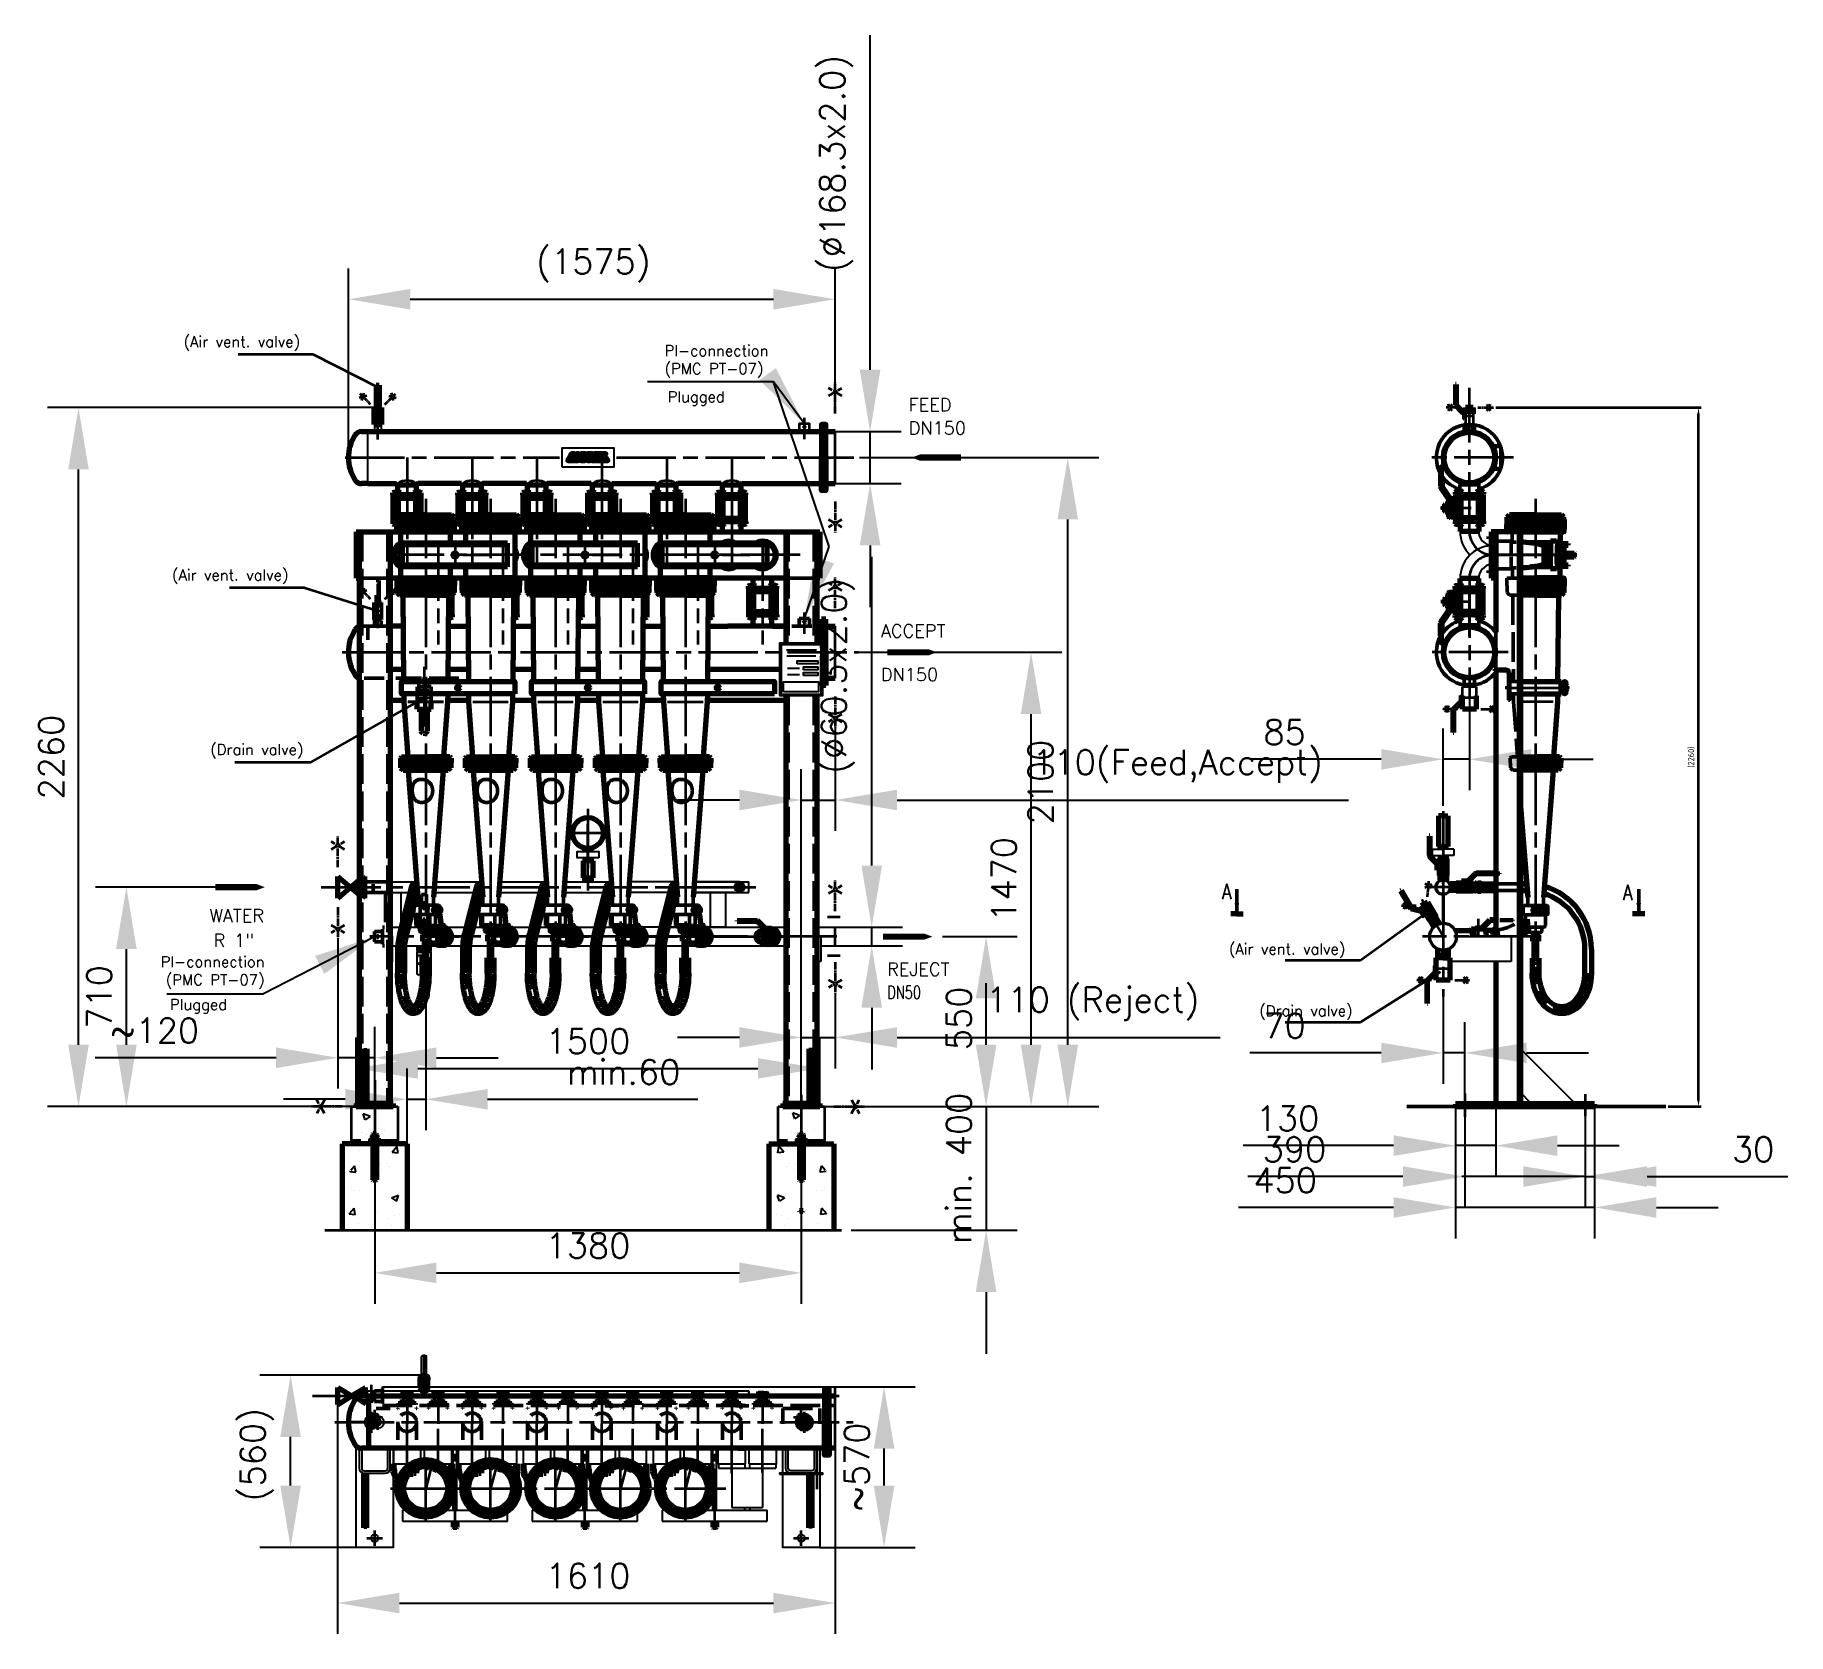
# Model space of a CAD drawing. Header units: millimetres. Extents: x 4423 to 6629, y 3249 to 4171.
# Drawn here: x 4423 to 5132, y 3525 to 4171 of the extents above; entities that cross this region are included whole.
import ezdxf

# ---------------------------------------------------------------- set-up
doc = ezdxf.new("R2010")
doc.units = ezdxf.units.MM
for name, pattern in [('ACAD_ISO02W100', [15, 12, -3]), ('ACAD_ISO08W100', [36, 24, -3, 6, -3]), ('DASHED', [0.75, 0.5, -0.25])]:
    doc.linetypes.add(name, pattern=pattern)
for name, color, linetype in [('AHL-CON-25', 4, 'Continuous'), ('AHL-CON-35', 3, 'Continuous'), ('AHL-CON-70', 7, 'Continuous'), ('AHL-DAS-35', 3, 'DASHED'), ('GEOM1', 7, 'Continuous')]:
    doc.layers.add(name, color=color, linetype=linetype)
for name, color, linetype, lineweight in [('AM_0', 7, 'Continuous', 50), ('M_EQUIP_D1', 3, 'Continuous', 35), ('M_EQUIP_E2', 4, 'Continuous', 25), ('M_EQUIP_E3', 3, 'Continuous', 35), ('M_EQUIP_E5', 2, 'ACAD_ISO02W100', 50), ('M_EQUIP_E7', 7, 'Continuous', 70), ('M_EQUIP_H_', 4, 'Continuous', 25), ('M_EQUIP_T13', 3, 'Continuous', 35), ('M_EQUIP_TA5', 2, 'Continuous', 50), ('M_TANKS_E3', 3, 'ACAD_ISO08W100', 35), ('M_TANKS_E7', 7, 'Continuous', 70), ('Visible Edges', 7, 'Continuous', 50), ('Visible Tangent Edges', 7, 'Continuous', 50)]:
    doc.layers.add(name, color=color, linetype=linetype, lineweight=lineweight)
doc.styles.add('Simplex', font='SIMPLEX.SHX')
doc.styles.get("Standard").update_dxf_attribs({"font": 'ISOCP.SHX'})
doc.dimstyles.new('AM_ISO$0', dxfattribs={"dimtxt": 3.5, "dimasz": 2.5, "dimexe": 1, "dimexo": 1, "dimgap": 1.5, "dimtad": 1, "dimdsep": 46, "dimtxsty": 'Standard', "dimcen": 0, "dimclrd": 256, "dimclre": 256, "dimclrt": 2, "dimadec": 0, "dimazin": 2, "dimtp": 0.1, "dimtm": 0.1, "dimtfac": 0.71, "dimtmove": 0, "dimatfit": 0, "dimfxl": 1, "dimlwd": -1, "dimlwe": -1, "dimarcsym": 0})
doc.dimstyles.new('nordic-1-35-0', dxfattribs={"dimscale": 10, "dimtxt": 3.5, "dimasz": 2.5, "dimexe": 1.25, "dimexo": 0, "dimgap": 0.6, "dimtad": 1, "dimdec": 0, "dimdsep": 46, "dimtxsty": 'Simplex', "dimcen": 2.5, "dimclrd": 3, "dimclre": 3, "dimclrt": 3, "dimadec": 1, "dimazin": 2, "dimtfac": 1, "dimtdec": 0, "dimtmove": 0, "dimatfit": 0, "dimfxl": 1, "dimtolj": 1, "dimtzin": 0, "dimarcsym": 0})

msp = doc.modelspace()

# ---------------------------------------------------------------- texts
at = {"layer": 'M_EQUIP_D1', "color": 3, "linetype": 'Continuous', "lineweight": 35, "char_height": 4.375, "style": 'Simplex'}
for s, insert, attachment_point in [('PI-connection \\P(PMC PT-07)', (4677.7554, 4032.7724), 7), ('Plugged', (4679.0054, 4021.3974), 7), ('PI-connection \\P(PMC PT-07)', (4515.9943, 3785.608), 9), ('Plugged', (4477.7554, 3775.5994), 7)]:
    msp.add_mtext(s, dxfattribs=dict(at, insert=insert, attachment_point=attachment_point))
at = {"layer": 'M_EQUIP_T13', "linetype": 'Continuous', "style": 'Simplex'}
for s, p in [('(Air vent. valve)', (4483.2699, 4045.1175)), ('(Air vent. valve)', (4478.5759, 3950.7828)), ('(Drain valve)', (4494.0307, 3880.1835)), ('(Air vent. valve)', (4905.9693, 3799.5414)), ('(Drain valve)', (4918.261, 3774.5414))]:
    msp.add_text(s, height=4.375, dxfattribs=at).set_placement(p)
at = {"layer": 'M_EQUIP_T13', "color": 2, "linetype": 'Continuous', "style": 'Simplex'}
for s, p in [('FEED', (4776.4644, 4019.1723)), ('DN150', (4776.4644, 4009.7973)), ('ACCEPT', (4765.2442, 3927.7221)), ('DN150', (4765.2063, 3910.0971)), ('WATER', (4493.7414, 3812.6084)), ('R 1"', (4495.3919, 3802.5666)), ('REJECT', (4767.778, 3790.9164))]:
    msp.add_text(s, height=5.25, dxfattribs=at).set_placement(p)
at = {"layer": 'M_EQUIP_T13', "color": 2, "linetype": 'Continuous', "style": 'Simplex', "width": 0.731707}
msp.add_text('DN50', height=5.25, dxfattribs=at).set_placement((4767.778, 3781.5414))

# ---------------------------------------------------------------- blocks, each defined once
blk = doc.blocks.new('*D19')
at = {"layer": 'Defpoints', "color": 0, "linetype": 'Continuous', "transparency": 16777216}
for p in [(4560.53, 3708.16), (4733.03, 3708.16), (4733.03, 3670.71)]:
    blk.add_point(p, dxfattribs=at)
at = {"layer": 'M_EQUIP_D1', "color": 3, "linetype": 'Continuous', "lineweight": -2, "transparency": 16777216}
for p, q in [((4560.53, 3708.16), (4560.53, 3658.21)), ((4733.03, 3708.16), (4733.03, 3658.21)), ((4585.53, 3670.71), (4708.03, 3670.71))]:
    blk.add_line(p, q, dxfattribs=at)
at = {"layer": 'M_EQUIP_D1', "color": 3, "linetype": 'Continuous', "transparency": 16777216}
for points in [[(4585.53, 3674.88), (4585.53, 3666.55), (4560.53, 3670.71)], [(4708.03, 3674.88), (4708.03, 3666.55), (4733.03, 3670.71)]]:
    blk.add_solid(points, dxfattribs=at)
at = {"layer": 'M_EQUIP_D1', "color": 3, "linetype": 'Continuous', "transparency": 16777216, "insert": (4646.78, 3681.71), "char_height": 10, "attachment_point": 5, "style": 'Simplex'}
blk.add_mtext('\\A1;1380', dxfattribs=at)
blk = doc.blocks.new('*D20')
at = {"layer": 'Defpoints', "color": 0, "linetype": 'Continuous', "transparency": 16777216}
for p in [(4790.13, 3806.7), (4807.78, 3806.7), (4765.53, 3737.95)]:
    blk.add_point(p, dxfattribs=at)
at = {"layer": 'M_EQUIP_D1', "color": 3, "linetype": 'Continuous', "lineweight": -2, "transparency": 16777216}
for p, q in [((4790.13, 3806.7), (4820.28, 3806.7)), ((4807.78, 3762.95), (4807.78, 3781.7)), ((4765.53, 3737.95), (4820.28, 3737.95))]:
    blk.add_line(p, q, dxfattribs=at)
at = {"layer": 'M_EQUIP_D1', "color": 3, "linetype": 'Continuous', "transparency": 16777216}
for points in [[(4803.61, 3781.7), (4811.94, 3781.7), (4807.78, 3806.7)], [(4803.61, 3762.95), (4811.94, 3762.95), (4807.78, 3737.95)]]:
    blk.add_solid(points, dxfattribs=at)
at = {"layer": 'M_EQUIP_D1', "color": 3, "linetype": 'Continuous', "transparency": 16777216, "insert": (4796.78, 3773.62), "char_height": 10, "attachment_point": 5, "rotation": 90, "style": 'Simplex'}
blk.add_mtext('\\A1;550', dxfattribs=at)
blk = doc.blocks.new('*D8')
at = {"layer": 'Defpoints', "color": 0, "linetype": 'Continuous', "transparency": 16777216}
for p in [(4746.78, 4064.49), (4746.78, 4018.26), (4549.91, 4000.45)]:
    blk.add_point(p, dxfattribs=at)
at = {"layer": 'M_EQUIP_D1', "color": 3, "linetype": 'Continuous', "lineweight": -2, "transparency": 16777216}
for p, q in [((4549.91, 4000.45), (4549.91, 4076.99)), ((4746.78, 4018.26), (4746.78, 4076.99)), ((4574.91, 4064.49), (4721.78, 4064.49))]:
    blk.add_line(p, q, dxfattribs=at)
at = {"layer": 'M_EQUIP_D1', "color": 3, "linetype": 'Continuous', "transparency": 16777216}
for points in [[(4574.91, 4068.66), (4574.91, 4060.33), (4549.91, 4064.49)], [(4721.78, 4068.66), (4721.78, 4060.33), (4746.78, 4064.49)]]:
    blk.add_solid(points, dxfattribs=at)
at = {"layer": 'M_EQUIP_D1', "color": 3, "linetype": 'Continuous', "transparency": 16777216, "insert": (4648.97, 4078.11), "char_height": 10, "attachment_point": 5, "style": 'Simplex'}
blk.add_mtext('\\A1;(1575)', dxfattribs=at)
blk = doc.blocks.new('*D11')
at = {"layer": 'Defpoints', "color": 0, "linetype": 'Continuous', "transparency": 16777216}
for p in [(4460.13, 3826.7), (4496.1, 3826.7), (4553.03, 3737.95)]:
    blk.add_point(p, dxfattribs=at)
at = {"layer": 'M_EQUIP_D1', "color": 3, "linetype": 'Continuous', "lineweight": -2, "transparency": 16777216}
for p, q in [((4496.1, 3826.7), (4447.63, 3826.7)), ((4460.13, 3762.95), (4460.13, 3801.7)), ((4553.03, 3737.95), (4447.63, 3737.95))]:
    blk.add_line(p, q, dxfattribs=at)
at = {"layer": 'M_EQUIP_D1', "color": 3, "linetype": 'Continuous', "transparency": 16777216}
for points in [[(4455.97, 3801.7), (4464.3, 3801.7), (4460.13, 3826.7)], [(4455.97, 3762.95), (4464.3, 3762.95), (4460.13, 3737.95)]]:
    blk.add_solid(points, dxfattribs=at)
at = {"layer": 'M_EQUIP_D1', "color": 3, "linetype": 'Continuous', "transparency": 16777216, "insert": (4449.13, 3782.32), "char_height": 10, "attachment_point": 5, "rotation": 90, "style": 'Simplex'}
blk.add_mtext('\\A1;710', dxfattribs=at)
blk = doc.blocks.new('*D12')
at = {"layer": 'Defpoints', "color": 0, "linetype": 'Continuous', "transparency": 16777216}
for p in [(4740.53, 3753.42), (4553.03, 3737.95), (4740.53, 3737.95)]:
    blk.add_point(p, dxfattribs=at)
at = {"layer": 'M_EQUIP_D1', "color": 3, "linetype": 'Continuous', "lineweight": -2, "transparency": 16777216}
for p, q in [((4553.03, 3737.95), (4553.03, 3765.92)), ((4740.53, 3737.95), (4740.53, 3765.92)), ((4578.03, 3753.42), (4715.53, 3753.42))]:
    blk.add_line(p, q, dxfattribs=at)
at = {"layer": 'M_EQUIP_D1', "color": 3, "linetype": 'Continuous', "transparency": 16777216}
for points in [[(4578.03, 3757.58), (4578.03, 3749.25), (4553.03, 3753.42)], [(4715.53, 3757.58), (4715.53, 3749.25), (4740.53, 3753.42)]]:
    blk.add_solid(points, dxfattribs=at)
at = {"layer": 'M_EQUIP_D1', "color": 3, "linetype": 'Continuous', "transparency": 16777216, "insert": (4646.78, 3764.42), "char_height": 10, "attachment_point": 5, "style": 'Simplex'}
blk.add_mtext('\\A1;1500', dxfattribs=at)
blk = doc.blocks.new('*D13')
at = {"layer": 'Defpoints', "color": 0, "linetype": 'Continuous', "transparency": 16777216}
for p in [(4744.03, 4010.97), (4760.87, 4010.97), (4744.03, 3989.93)]:
    blk.add_point(p, dxfattribs=at)
at = {"layer": 'M_EQUIP_D1', "color": 3, "linetype": 'Continuous', "lineweight": -2, "transparency": 16777216}
for p, q in [((4760.87, 4035.97), (4760.87, 4171.34)), ((4744.03, 4010.97), (4773.37, 4010.97)), ((4760.87, 3989.93), (4760.87, 4010.97)), ((4744.03, 3989.93), (4773.37, 3989.93)), ((4760.87, 3964.93), (4760.87, 3939.93))]:
    blk.add_line(p, q, dxfattribs=at)
at = {"layer": 'M_EQUIP_D1', "color": 3, "linetype": 'Continuous', "transparency": 16777216}
for points in [[(4756.71, 4035.97), (4765.04, 4035.97), (4760.87, 4010.97)], [(4756.71, 3964.93), (4765.04, 3964.93), (4760.87, 3989.93)]]:
    blk.add_solid(points, dxfattribs=at)
at = {"layer": 'M_EQUIP_D1', "color": 3, "linetype": 'Continuous', "transparency": 16777216, "insert": (4747.26, 4119.39), "char_height": 10, "attachment_point": 5, "rotation": 90, "style": 'Simplex'}
blk.add_mtext('\\A1;(%%c168.3x2.0)', dxfattribs=at)
blk = doc.blocks.new('*D14')
at = {"layer": 'Defpoints', "color": 0, "linetype": 'Continuous', "transparency": 16777216}
for p in [(4745.53, 3810.47), (4761.53, 3810.47), (4745.53, 3802.93)]:
    blk.add_point(p, dxfattribs=at)
at = {"layer": 'M_EQUIP_D1', "color": 3, "linetype": 'Continuous', "lineweight": -2, "transparency": 16777216}
for p, q in [((4761.53, 3835.47), (4761.53, 3960.36)), ((4745.53, 3810.47), (4774.03, 3810.47)), ((4761.53, 3802.93), (4761.53, 3810.47)), ((4745.53, 3802.93), (4774.03, 3802.93)), ((4761.53, 3777.93), (4761.53, 3752.93))]:
    blk.add_line(p, q, dxfattribs=at)
at = {"layer": 'M_EQUIP_D1', "color": 3, "linetype": 'Continuous', "transparency": 16777216}
for points in [[(4757.36, 3835.47), (4765.69, 3835.47), (4761.53, 3810.47)], [(4757.36, 3777.93), (4765.69, 3777.93), (4761.53, 3802.93)]]:
    blk.add_solid(points, dxfattribs=at)
at = {"layer": 'M_EQUIP_D1', "color": 3, "linetype": 'Continuous', "transparency": 16777216, "insert": (4747.91, 3912.22), "char_height": 10, "attachment_point": 5, "rotation": 90, "style": 'Simplex'}
blk.add_mtext('\\A1;(%%c60.3x2.0)', dxfattribs=at)
blk = doc.blocks.new('*D15')
at = {"layer": 'Defpoints', "color": 0, "linetype": 'Continuous', "transparency": 16777216}
for p in [(4746.78, 3624.65), (4766.53, 3624.65), (4740.53, 3559.67)]:
    blk.add_point(p, dxfattribs=at)
at = {"layer": 'M_EQUIP_D1', "color": 3, "linetype": 'Continuous', "lineweight": -2, "transparency": 16777216}
for p, q in [((4746.78, 3624.65), (4779.03, 3624.65)), ((4766.53, 3584.67), (4766.53, 3599.65)), ((4740.53, 3559.67), (4779.03, 3559.67))]:
    blk.add_line(p, q, dxfattribs=at)
at = {"layer": 'M_EQUIP_D1', "color": 3, "linetype": 'Continuous', "transparency": 16777216}
for points in [[(4762.36, 3599.65), (4770.69, 3599.65), (4766.53, 3624.65)], [(4762.36, 3584.67), (4770.69, 3584.67), (4766.53, 3559.67)]]:
    blk.add_solid(points, dxfattribs=at)
at = {"layer": 'M_EQUIP_D1', "color": 3, "linetype": 'Continuous', "transparency": 16777216, "insert": (4755.53, 3592.16), "char_height": 10, "attachment_point": 5, "rotation": 90, "style": 'Simplex'}
blk.add_mtext('\\A1;~570', dxfattribs=at)
blk = doc.blocks.new('*D16')
at = {"layer": 'Defpoints', "color": 0, "linetype": 'Continuous', "transparency": 16777216}
for p in [(4756.24, 3921.69), (4825.97, 3921.69), (4763.54, 3737.95)]:
    blk.add_point(p, dxfattribs=at)
at = {"layer": 'M_EQUIP_D1', "color": 3, "linetype": 'Continuous', "lineweight": -2, "transparency": 16777216}
for p, q in [((4756.24, 3921.69), (4838.47, 3921.69)), ((4825.97, 3762.95), (4825.97, 3896.69)), ((4763.54, 3737.95), (4838.47, 3737.95))]:
    blk.add_line(p, q, dxfattribs=at)
at = {"layer": 'M_EQUIP_D1', "color": 3, "linetype": 'Continuous', "transparency": 16777216}
for points in [[(4821.81, 3896.69), (4830.14, 3896.69), (4825.97, 3921.69)], [(4821.81, 3762.95), (4830.14, 3762.95), (4825.97, 3737.95)]]:
    blk.add_solid(points, dxfattribs=at)
at = {"layer": 'M_EQUIP_D1', "color": 3, "linetype": 'Continuous', "transparency": 16777216, "insert": (4814.97, 3829.82), "char_height": 10, "attachment_point": 5, "rotation": 90, "style": 'Simplex'}
blk.add_mtext('\\A1;1470', dxfattribs=at)
blk = doc.blocks.new('*D17')
at = {"layer": 'Defpoints', "color": 0, "linetype": 'Continuous', "transparency": 16777216}
for p in [(4746.78, 3783.88), (4746.78, 3765.92), (4733.03, 3742.79)]:
    blk.add_point(p, dxfattribs=at)
at = {"layer": 'M_EQUIP_D1', "color": 3, "linetype": 'Continuous', "lineweight": -2, "transparency": 16777216}
for p, q in [((4733.03, 3742.79), (4733.03, 3778.42)), ((4746.78, 3783.88), (4746.78, 3753.42)), ((4708.03, 3765.92), (4683.03, 3765.92)), ((4733.03, 3765.92), (4746.78, 3765.92)), ((4771.78, 3765.92), (4902.41, 3765.92))]:
    blk.add_line(p, q, dxfattribs=at)
at = {"layer": 'M_EQUIP_D1', "color": 3, "linetype": 'Continuous', "transparency": 16777216}
for points in [[(4708.03, 3770.08), (4708.03, 3761.75), (4733.03, 3765.92)], [(4771.78, 3770.08), (4771.78, 3761.75), (4746.78, 3765.92)]]:
    blk.add_solid(points, dxfattribs=at)
at = {"layer": 'M_EQUIP_D1', "color": 3, "linetype": 'Continuous', "transparency": 16777216, "insert": (4850.93, 3779.54), "char_height": 10, "attachment_point": 5, "style": 'Simplex'}
blk.add_mtext('\\A1;110 (Reject)', dxfattribs=at)
blk = doc.blocks.new('*D9')
at = {"layer": 'Defpoints', "color": 0, "linetype": 'Continuous', "transparency": 16777216}
for p in [(4581.16, 3798.36), (4573.66, 3740.92), (4573.66, 3722.95)]:
    blk.add_point(p, dxfattribs=at)
at = {"layer": 'M_EQUIP_D1', "color": 3, "linetype": 'Continuous', "lineweight": -2, "transparency": 16777216}
for p, q in [((4581.16, 3798.36), (4581.16, 3728.42)), ((4573.66, 3722.95), (4573.66, 3753.42)), ((4548.66, 3740.92), (4523.66, 3740.92)), ((4573.66, 3740.92), (4581.16, 3740.92)), ((4606.16, 3740.92), (4691.25, 3740.92))]:
    blk.add_line(p, q, dxfattribs=at)
at = {"layer": 'M_EQUIP_D1', "color": 3, "linetype": 'Continuous', "transparency": 16777216}
for points in [[(4548.66, 3745.08), (4548.66, 3736.75), (4573.66, 3740.92)], [(4606.16, 3745.08), (4606.16, 3736.75), (4581.16, 3740.92)]]:
    blk.add_solid(points, dxfattribs=at)
at = {"layer": 'M_EQUIP_D1', "color": 3, "linetype": 'Continuous', "transparency": 16777216, "insert": (4661.21, 3751.92), "char_height": 10, "attachment_point": 5, "style": 'Simplex'}
blk.add_mtext('\\A1;min.60', dxfattribs=at)
blk = doc.blocks.new('*D10')
at = {"layer": 'Defpoints', "color": 0, "linetype": 'Continuous', "transparency": 16777216}
for p in [(4742.41, 3737.95), (4753.24, 3687.95), (4807.78, 3687.95)]:
    blk.add_point(p, dxfattribs=at)
at = {"layer": 'M_EQUIP_D1', "color": 3, "linetype": 'Continuous', "lineweight": -2, "transparency": 16777216}
for p, q in [((4807.78, 3762.95), (4807.78, 3787.95)), ((4742.41, 3737.95), (4820.28, 3737.95)), ((4807.78, 3737.95), (4807.78, 3687.95)), ((4753.24, 3687.95), (4820.28, 3687.95)), ((4807.78, 3662.95), (4807.78, 3637.95))]:
    blk.add_line(p, q, dxfattribs=at)
at = {"layer": 'M_EQUIP_D1', "color": 3, "linetype": 'Continuous', "transparency": 16777216}
for points in [[(4803.61, 3762.95), (4811.94, 3762.95), (4807.78, 3737.95)], [(4803.61, 3662.95), (4811.94, 3662.95), (4807.78, 3687.95)]]:
    blk.add_solid(points, dxfattribs=at)
at = {"layer": 'M_EQUIP_D1', "color": 3, "linetype": 'Continuous', "transparency": 16777216, "insert": (4796.78, 3712.95), "char_height": 10, "attachment_point": 5, "rotation": 90, "style": 'Simplex'}
blk.add_mtext('\\A1;min. 400', dxfattribs=at)
blk = doc.blocks.new('A$C0ED65C47')
at = {"color": 5}
for p, q in [((19.8, 20.3), (19.8, 20.4)), ((20.1, 20.3), (41.7, 41.9)), ((21.2, 20.3), (20.2, 21.2)), ((20.7, 22.2), (41.1, 42.6)), ((22.5, 20.3), (20.7, 22.1)), ((23.9, 20.3), (21.1, 23)), ((21.5, 20.3), (42.2, 41)), ((25.2, 20.3), (21.6, 23.9)), ((26.6, 20.3), (22.1, 24.8)), ((22.2, 25.1), (39.8, 42.6)), ((27.9, 20.3), (22.5, 25.7)), ((22.8, 20.3), (35.7, 33.1)), ((29.3, 20.3), (23, 26.5)), ((30.6, 20.3), (23.5, 27.4)), ((23.7, 27.9), (38.4, 42.6)), ((32, 20.3), (23.9, 28.3)), ((24.2, 20.3), (33.9, 30.1)), ((33.3, 20.3), (24.4, 29.2)), ((34.7, 20.3), (24.8, 30.1)), ((25.2, 30.7), (37.1, 42.6)), ((36, 20.3), (25.3, 31)), ((25.5, 20.3), (32.6, 27.3)), ((37.3, 20.3), (25.8, 31.8)), ((38.7, 20.3), (26.2, 32.7)), ((26.7, 33.5), (35.7, 42.6)), ((32.6, 27.7), (26.7, 33.6)), ((26.9, 20.3), (33.9, 27.3)), ((33.1, 28.6), (27.2, 34.5)), ((33.6, 29.4), (27.6, 35.4)), ((28.1, 36.4), (34.4, 42.6)), ((34.1, 30.3), (28.1, 36.3)), ((28.2, 20.3), (35.3, 27.3)), ((34.6, 31.1), (28.6, 37.2)), ((35, 32), (29, 38)), ((35.5, 32.9), (29.5, 38.9)), ((29.6, 39.2), (33, 42.6)), ((29.6, 20.3), (36.6, 27.3)), ((36, 33.7), (29.9, 39.8)), ((50.8, 20.3), (30.4, 40.7)), ((52.2, 20.3), (30.9, 41.6)), ((30.9, 20.3), (38, 27.3)), ((31.1, 42), (31.7, 42.6)), ((52.6, 21.1), (31.3, 42.5)), ((32.3, 20.3), (38.7, 26.7)), ((51.1, 24), (32.5, 42.6)), ((40, 20.3), (33, 27.3)), ((33.6, 20.3), (39.1, 25.8)), ((49.6, 26.9), (33.9, 42.6)), ((41.4, 20.3), (34.3, 27.3)), ((34.9, 20.3), (39.6, 24.9)), ((48.1, 29.7), (35.2, 42.6)), ((40.9, 22.2), (35.7, 27.3)), ((36.3, 20.3), (40, 24)), ((36.5, 34), (42.6, 40.1)), ((46.6, 32.6), (36.6, 42.6)), ((37, 33.1), (43.1, 39.2)), ((39.7, 24.7), (37, 27.3)), ((49.5, 20.3), (37.4, 32.3)), ((37.5, 32.2), (43.6, 38.3)), ((37.6, 20.3), (40.4, 23.1)), ((45.1, 35.4), (37.9, 42.6)), ((37.9, 31.4), (44, 37.4)), ((38.4, 30.5), (44.5, 36.6)), ((38.5, 27.2), (38.4, 27.3)), ((38.9, 29.6), (45, 35.7)), ((48.1, 20.3), (38.9, 29.4)), ((39, 20.3), (40.9, 22.1)), ((43.6, 38.3), (39.3, 42.6)), ((39.3, 28.7), (45.4, 34.8)), ((39.8, 27.8), (45.9, 33.9)), ((40.3, 26.9), (46.4, 33)), ((40.3, 20.3), (41.3, 21.2)), ((46.8, 20.3), (40.5, 26.6)), ((42.1, 41.1), (40.6, 42.6)), ((40.7, 26.1), (46.8, 32.2)), ((41.2, 25.2), (47.3, 31.3)), ((41.7, 24.3), (47.8, 30.4)), ((41.7, 20.3), (41.7, 20.3)), ((45.4, 20.3), (42, 23.7)), ((42.1, 23.4), (48.2, 29.5)), ((42.6, 22.5), (48.7, 28.6)), ((43.1, 21.7), (49.2, 27.7)), ((43.5, 20.8), (49.6, 26.9)), ((44.1, 20.3), (43.5, 20.9)), ((44.4, 20.3), (50.1, 26)), ((45.7, 20.3), (50.5, 25.1)), ((47.1, 20.3), (51, 24.2)), ((47.7, 35.7), (54.6, 42.6)), ((47.7, 37.1), (53.2, 42.6)), ((47.7, 38.4), (51.9, 42.6)), ((47.7, 39.8), (50.5, 42.6)), ((47.7, 41.1), (49.2, 42.6)), ((47.7, 42.5), (47.8, 42.6)), ((69.2, 20.8), (47.7, 42.2)), ((47.7, 34.4), (55.3, 42)), ((68.3, 20.3), (47.7, 40.9)), ((67, 20.3), (47.7, 39.5)), ((65.6, 20.3), (47.7, 38.2)), ((54.9, 29.6), (47.7, 36.9)), ((54.9, 28.3), (47.7, 35.5)), ((54.9, 26.9), (47.7, 34.2)), ((47.9, 33.2), (55.9, 41.2)), ((48.4, 32.4), (56.5, 40.4)), ((48.4, 20.3), (51.5, 23.3)), ((54.9, 25.6), (48.6, 31.9)), ((69.2, 22.1), (48.7, 42.6)), ((48.9, 31.5), (57, 39.7)), ((49.3, 30.6), (57.6, 38.9)), ((49.8, 29.7), (58.1, 38.1)), ((49.8, 20.3), (51.9, 22.5)), ((69.2, 23.5), (50, 42.6)), ((54.9, 24.2), (50.2, 28.9)), ((50.3, 28.9), (58.7, 37.3)), ((50.7, 28), (59.3, 36.5)), ((51.1, 20.3), (52.4, 21.6)), ((51.2, 27.1), (59.8, 35.7)), ((69.2, 24.8), (51.4, 42.6)), ((51.7, 26.2), (54.9, 29.5)), ((54.9, 22.9), (51.8, 26)), ((52.2, 25.4), (54.9, 28.1)), ((52.5, 20.3), (52.9, 20.7)), ((52.6, 24.5), (54.9, 26.8)), ((60.3, 35.1), (52.7, 42.6)), ((53.1, 23.6), (54.9, 25.4)), ((54.9, 21.5), (53.4, 23.1)), ((53.6, 22.8), (54.9, 24.1)), ((57, 39.7), (54.1, 42.6)), ((54.1, 21.9), (54.9, 22.7)), ((54.5, 21), (54.9, 21.4)), ((55.2, 29.8), (60.4, 34.9)), ((55.8, 29), (60.9, 34.1)), ((56.3, 28.2), (61.5, 33.3)), ((64.3, 20.3), (56.3, 28.2)), ((56.9, 27.4), (72.1, 42.6)), ((57.5, 26.6), (73.4, 42.6)), ((58, 25.8), (74.7, 42.6)), ((58.6, 25), (69.2, 35.6)), ((59.1, 24.3), (69.2, 34.3)), ((62.9, 20.3), (59.5, 23.7)), ((59.7, 23.5), (69.2, 33)), ((60.2, 22.7), (69.2, 31.6)), ((60.8, 21.9), (69.2, 30.3)), ((61.4, 21.1), (69.2, 28.9)), ((61.9, 33.8), (70.7, 42.6)), ((61.9, 35.2), (69.4, 42.6)), ((61.9, 36.5), (68, 42.6)), ((61.9, 37.8), (66.7, 42.6)), ((61.9, 39.2), (65.4, 42.6)), ((61.9, 40.5), (64, 42.6)), ((61.9, 41.9), (62.7, 42.6)), ((69.2, 34.2), (61.9, 41.5)), ((69.2, 32.9), (61.9, 40.1)), ((69.2, 31.6), (61.9, 38.8)), ((69.2, 30.2), (61.9, 37.4)), ((69.2, 28.9), (61.9, 36.1)), ((69.2, 27.5), (61.9, 34.7)), ((69.2, 26.2), (61.9, 33.4)), ((61.9, 20.3), (69.2, 27.6)), ((69.2, 35.6), (62.2, 42.6)), ((63.2, 20.3), (69.2, 26.2)), ((69.9, 36.2), (63.5, 42.6)), ((64.6, 20.3), (69.2, 24.9)), ((71.2, 36.2), (64.9, 42.6)), ((65.9, 20.3), (69.2, 23.5)), ((72.6, 36.2), (66.2, 42.6)), ((67.3, 20.3), (69.2, 22.2)), ((74.6, 35.5), (67.6, 42.6)), ((68.6, 20.3), (69.2, 20.8)), ((91.2, 20.3), (68.9, 42.6)), ((69.8, 36.2), (75.9, 42.4)), ((91.6, 21.3), (70.3, 42.6)), ((70.8, 21.1), (92.3, 42.6)), ((70.8, 22.5), (91, 42.6)), ((70.8, 23.8), (89.6, 42.6)), ((70.8, 25.2), (72.8, 27.2)), ((70.8, 26.5), (71.4, 27.1)), ((76.3, 20.4), (70.8, 25.9)), ((75.1, 20.3), (70.8, 24.5)), ((73.7, 20.3), (70.8, 23.2)), ((72.4, 20.3), (70.8, 21.8)), ((71, 20.3), (70.8, 20.5)), ((77.3, 20.7), (70.9, 27.1)), ((71.1, 36.2), (77, 42.1)), ((71.3, 20.3), (93.7, 42.6)), ((91.6, 22.6), (71.6, 42.6)), ((78.3, 21.1), (72.3, 27.1)), ((72.5, 36.2), (78, 41.8)), ((72.7, 20.3), (95, 42.6)), ((91.6, 23.9), (72.9, 42.6)), ((79.1, 21.6), (73.4, 27.3)), ((73.7, 36.1), (78.9, 41.3)), ((74, 20.3), (96.3, 42.6)), ((91.6, 25.3), (74.3, 42.6)), ((79.9, 22.1), (74.3, 27.8)), ((74.5, 35.6), (79.7, 40.8)), ((80.7, 22.7), (75, 28.4)), ((75.2, 35), (80.5, 40.2)), ((75.4, 20.3), (91.6, 36.5)), ((89.9, 20.3), (75.4, 34.7)), ((81.4, 23.4), (75.6, 29.1)), ((91.6, 26.6), (75.8, 42.4)), ((75.8, 34.2), (81.2, 39.6)), ((82, 24.1), (76.1, 30)), ((76.2, 33.3), (81.9, 38.9)), ((76.3, 30.7), (83, 37.4)), ((76.4, 32.1), (82.5, 38.2)), ((83.1, 25.7), (76.4, 32.4)), ((82.6, 24.9), (76.4, 31.1)), ((77.1, 20.6), (91.6, 35.2)), ((91.6, 28), (77.7, 41.9)), ((79.8, 22), (82.3, 24.5)), ((83.2, 37.6), (88.3, 42.6)), ((83.2, 38.9), (86.9, 42.6)), ((83.2, 40.3), (85.6, 42.6)), ((83.2, 41.6), (84.2, 42.6)), ((91.6, 33.4), (83.2, 41.8)), ((103.3, 20.3), (83.2, 40.4)), ((102, 20.3), (83.2, 39.1)), ((91.6, 29.3), (83.2, 37.7)), ((83.4, 25.6), (91.6, 33.8)), ((83.4, 21.6), (94.3, 32.5)), ((83.4, 22.9), (93, 32.5)), ((83.4, 24.3), (91.6, 32.5)), ((83.4, 20.3), (91.6, 28.4)), ((88.5, 20.3), (83.4, 25.4)), ((87.2, 20.3), (83.4, 24)), ((85.8, 20.3), (83.4, 22.7)), ((84.5, 20.3), (83.4, 21.3)), ((91.6, 34.7), (83.7, 42.6)), ((84.8, 20.3), (91.6, 27.1)), ((91.6, 36.1), (85.1, 42.6)), ((86.1, 20.3), (91.6, 25.7)), ((91.6, 37.4), (86.4, 42.6)), ((87.5, 20.3), (91.6, 24.4)), ((92.9, 37.5), (87.8, 42.6)), ((88.8, 20.3), (91.6, 23)), ((94.2, 37.5), (89.1, 42.6)), ((90.2, 20.3), (91.6, 21.7)), ((101.4, 31.6), (90.4, 42.6)), ((91.5, 20.3), (91.6, 20.3)), ((100.7, 20.3), (91.7, 29.2)), ((102.3, 32.1), (91.8, 42.6)), ((92, 28.8), (103.4, 40.3)), ((104.7, 20.3), (92.5, 32.5)), ((92.6, 37.5), (97.7, 42.6)), ((92.6, 28), (103.9, 39.4)), ((103, 32.8), (93.1, 42.6)), ((93.1, 27.3), (104.3, 38.5)), ((93.7, 26.5), (104.5, 37.3)), ((106, 20.3), (93.8, 32.5)), ((93.9, 37.5), (99, 42.6)), ((94.2, 25.7), (104.5, 36)), ((103.6, 33.5), (94.5, 42.6)), ((94.8, 24.9), (100.3, 30.4)), ((107.4, 20.3), (95, 32.7)), ((99.3, 20.3), (95, 24.6)), ((95.1, 37.3), (100.2, 42.4)), ((95.3, 24.1), (100.9, 29.7)), ((108.7, 20.3), (95.7, 33.3)), ((104, 34.4), (95.8, 42.6)), ((95.8, 36.7), (101.2, 42.1)), ((95.9, 23.3), (101.5, 28.9)), ((102.1, 28.3), (96.2, 34.1)), ((96.3, 35.8), (102.1, 41.6)), ((96.4, 34.5), (102.8, 41)), ((100.5, 31.2), (96.4, 35.3)), ((96.5, 22.5), (102.1, 28.2)), ((97, 21.7), (102.8, 27.5)), ((104.4, 35.4), (97.2, 42.6)), ((97.6, 20.9), (103.4, 26.7)), ((98.3, 20.3), (104, 26)), ((104.6, 36.6), (98.5, 42.6)), ((99.6, 20.3), (104.6, 25.3)), ((104.4, 38.1), (100, 42.5)), ((101, 20.3), (105.2, 24.6)), ((101.6, 31.7), (103.8, 33.9)), ((102.3, 20.3), (112.7, 30.7)), ((103.6, 20.3), (112.7, 29.4)), ((105, 20.3), (112.7, 28)), ((105.7, 37.2), (111.2, 42.6)), ((105.7, 38.5), (109.8, 42.6)), ((105.7, 39.9), (108.5, 42.6)), ((105.7, 41.2), (107.1, 42.6)), ((105.7, 42.5), (105.8, 42.6)), ((111.5, 36.4), (105.7, 42.2)), ((110.1, 36.4), (105.7, 40.8)), ((108.8, 36.4), (105.7, 39.5)), ((107.4, 36.4), (105.7, 38.1)), ((106.1, 36.4), (105.7, 36.8)), ((105.9, 29.3), (111.6, 35)), ((105.9, 30.6), (110.3, 35)), ((105.9, 32), (108.9, 35)), ((105.9, 33.3), (107.6, 35)), ((105.9, 34.7), (106.2, 35)), ((105.9, 27.9), (112.7, 34.8)), ((112.7, 27.1), (105.9, 33.9)), ((105.9, 26.6), (112.7, 33.4)), ((112.7, 25.7), (105.9, 32.5)), ((105.9, 25.2), (112.7, 32.1)), ((112.7, 24.4), (105.9, 31.2)), ((112.7, 23), (105.9, 29.8)), ((112.7, 21.7), (105.9, 28.5)), ((112.7, 20.3), (105.9, 27.1)), ((111.4, 20.3), (105.9, 25.8)), ((110.1, 20.3), (105.9, 24.4)), ((112.7, 28.4), (106.2, 35)), ((106.3, 36.4), (112.5, 42.6)), ((106.3, 20.3), (112.7, 26.7)), ((112.8, 36.4), (106.6, 42.6)), ((112.7, 29.8), (107.5, 35)), ((107.7, 36.4), (113.9, 42.6)), ((107.7, 20.3), (112.7, 25.3)), ((114.1, 36.4), (108, 42.6)), ((112.7, 31.1), (108.9, 35)), ((109, 36.4), (115.2, 42.6)), ((109, 20.3), (112.7, 24)), ((123.1, 28.9), (109.3, 42.6)), ((112.7, 32.4), (110.2, 35)), ((110.4, 36.4), (116.5, 42.6)), ((110.4, 20.3), (112.7, 22.6)), ((123.1, 30.2), (110.7, 42.6)), ((112.7, 33.8), (111.6, 35)), ((111.7, 36.4), (117.9, 42.6)), ((111.7, 20.3), (112.7, 21.3)), ((123.1, 31.6), (112, 42.6)), ((113.1, 36.4), (119.2, 42.6)), ((123.1, 32.9), (113.3, 42.6)), ((114.4, 36.4), (120.6, 42.6)), ((123.1, 34.2), (114.7, 42.6)), ((114.8, 28.7), (128.7, 42.6)), ((114.8, 30.1), (127.3, 42.6)), ((114.8, 31.4), (126, 42.6)), ((114.8, 32.8), (124.6, 42.6)), ((114.8, 34.1), (123.3, 42.6)), ((114.8, 35.5), (121.9, 42.6)), ((123.1, 27.5), (114.8, 35.8)), ((114.8, 27.4), (123.1, 35.6)), ((123.1, 26.2), (114.8, 34.4)), ((114.8, 26), (123.1, 34.3)), ((123.1, 24.8), (114.8, 33.1)), ((114.8, 24.7), (123.1, 32.9)), ((123.1, 23.5), (114.8, 31.7)), ((114.8, 23.3), (123.1, 31.6)), ((123.1, 22.1), (114.8, 30.4)), ((114.8, 22), (123.1, 30.3)), ((123.1, 20.8), (114.8, 29)), ((114.8, 20.7), (123.1, 28.9)), ((122.2, 20.3), (114.8, 27.7)), ((120.9, 20.3), (114.8, 26.3)), ((119.5, 20.3), (114.8, 25)), ((118.2, 20.3), (114.8, 23.6)), ((116.8, 20.3), (114.8, 22.3)), ((115.5, 20.3), (114.8, 21)), ((115.8, 20.3), (123.1, 27.6)), ((123.1, 35.6), (116, 42.6)), ((117.1, 20.3), (123.1, 26.2)), ((123.6, 36.4), (117.4, 42.6)), ((118.5, 20.3), (123.1, 24.9)), ((124.9, 36.4), (118.7, 42.6)), ((119.8, 20.3), (123.1, 23.5)), ((126.3, 36.4), (120.1, 42.6)), ((121.2, 20.3), (123.1, 22.2)), ((126.9, 37.1), (121.4, 42.6)), ((122.5, 20.3), (123.1, 20.8)), ((127.4, 38), (122.8, 42.6)), ((123.8, 36.4), (129.3, 41.9)), ((127.8, 38.9), (124.1, 42.6)), ((124.3, 20.7), (140.3, 36.7)), ((124.9, 20.3), (124.3, 20.8)), ((126.2, 20.3), (124.8, 21.7)), ((125.2, 36.4), (128, 39.2)), ((125.2, 20.3), (139.2, 34.3)), ((127.6, 20.3), (125.3, 22.6)), ((128.3, 39.8), (125.5, 42.6)), ((125.7, 23.5), (141.3, 39.1)), ((128.9, 20.3), (125.7, 23.5)), ((130.3, 20.3), (126.2, 24.4)), ((126.5, 36.4), (126.6, 36.5)), ((126.5, 20.3), (138.2, 31.9)), ((131.6, 20.3), (126.6, 25.3)), ((128.7, 40.7), (126.8, 42.6)), ((127.1, 26.2), (142.4, 41.5)), ((133, 20.3), (127.1, 26.2)), ((134.3, 20.3), (127.5, 27.1)), ((127.9, 20.3), (137.1, 29.5)), ((135.7, 20.3), (128, 28)), ((129.2, 41.6), (128.2, 42.6)), ((128.5, 29), (142.1, 42.6)), ((137, 20.3), (128.5, 28.8)), ((129, 36.4), (128.6, 36.8)), ((138.4, 20.3), (128.9, 29.7)), ((129.1, 37.6), (134.1, 42.6)), ((130.3, 36.4), (129.1, 37.6)), ((129.2, 36.4), (135.4, 42.6)), ((129.2, 20.3), (136.1, 27.1)), ((139.7, 20.3), (129.4, 30.6)), ((129.6, 42.5), (129.5, 42.6)), ((131.7, 36.4), (129.5, 38.5)), ((141.1, 20.3), (129.8, 31.5)), ((130, 31.8), (140.8, 42.6)), ((138, 31.5), (130, 39.4)), ((142.4, 20.3), (130.3, 32.4)), ((138.4, 32.4), (130.5, 40.3)), ((130.6, 36.4), (136.8, 42.6)), ((130.6, 40.5), (132.7, 42.6)), ((130.6, 20.3), (137.4, 27.1)), ((136.3, 27.7), (130.7, 33.3)), ((138.8, 33.3), (131, 41.2)), ((136.7, 28.7), (131.2, 34.2)), ((131.4, 34.5), (139.5, 42.6)), ((139.2, 34.3), (131.4, 42)), ((137.1, 29.6), (131.7, 35.1)), ((131.9, 36.4), (138.1, 42.6)), ((131.9, 20.3), (138.8, 27.1)), ((137.6, 30.5), (132.1, 36)), ((139.6, 35.2), (132.2, 42.6)), ((133.3, 20.3), (140.1, 27.1)), ((140, 36.1), (133.5, 42.6)), ((134.6, 20.3), (141.5, 27.1)), ((140.4, 37.1), (134.9, 42.6)), ((136, 20.3), (142.8, 27.1)), ((140.8, 38), (136.2, 42.6)), ((143.8, 20.3), (136.9, 27.1)), ((137.3, 20.3), (144.2, 27.1)), ((141.3, 38.9), (137.6, 42.6)), ((145.1, 20.3), (138.3, 27.1)), ((138.7, 20.3), (145.4, 27)), ((141.7, 39.9), (138.9, 42.6)), ((146.5, 20.3), (139.6, 27.1)), ((140, 20.3), (145.9, 26.1)), ((142.1, 40.8), (140.3, 42.6)), ((147.8, 20.3), (140.9, 27.1)), ((141.4, 20.3), (146.3, 25.3)), ((142.5, 41.7), (141.6, 42.6)), ((148.8, 20.6), (142.3, 27.1)), ((142.7, 20.3), (146.8, 24.4)), ((147.3, 23.5), (143.6, 27.1)), ((144.1, 20.3), (147.3, 23.5)), ((145.8, 26.4), (145, 27.1)), ((145.4, 20.3), (147.7, 22.6)), ((146.8, 20.3), (148.2, 21.7)), ((148.1, 20.3), (148.7, 20.9))]:
    blk.add_line(p, q, dxfattribs=at)
at = {"color": 5, "linetype": 'Continuous'}
blk.add_line((105.7, 42.6), (105.7, 36.6), dxfattribs=at)
for points in [[(38.4, 27.3), (32.4, 27.3), (36.4, 34.4), (43.8, 20.3), (53.1, 20.3), (41.3, 42.6), (31.4, 42.6), (19.7, 20.3), (41.7, 20.3)], [(145.4, 27.1), (136.1, 27.1), (142.9, 42.6), (131.7, 42.6), (128.4, 36.4), (132.3, 36.4), (124.1, 20.3), (149, 20.3)]]:
    blk.add_lwpolyline(points, close=True, dxfattribs=at)
blk.add_lwpolyline([(75.8, 20.3, 0.246248), (83.4, 26.5), (83.4, 20.3), (91.6, 20.3), (91.6, 29.4), (98, 20.3), (112.7, 20.3), (112.7, 35), (105.9, 35), (105.9, 24.2), (105.5, 24.2), (99.7, 31.1, 0.931111), (98.6, 42.6), (83.2, 42.6), (83.2, 37, 0.273381), (73.9, 42.6), (61.9, 42.6), (61.9, 32.7), (54.9, 42.6), (47.7, 42.6), (47.7, 33.6), (54.9, 20.3), (54.9, 30.2), (61.9, 20.3), (69.2, 20.3), (69.2, 36.2), (73.4, 36.2, -0.921303), (70.8, 27.1), (70.8, 20.3), (75.8, 20.3)], format="xyb", dxfattribs=at)
blk.add_lwpolyline([(94.6, 32.5, 0.712976), (94.6, 37.5), (91.6, 37.5), (91.6, 32.5)], format="xyb", close=True, dxfattribs=at)
blk.add_lwpolyline([(105.7, 42.4), (105.7, 36.4), (114.8, 36.4), (114.8, 20.3), (123.1, 20.3), (123.1, 36.4), (126.6, 36.4), (129.7, 42.6), (105.7, 42.6)], dxfattribs=at)
at = {"layer": 'AHL-CON-70', "linetype": 'Continuous'}
blk.add_lwpolyline([(0, 0), (170, 0), (170, 60), (0, 60)], close=True, dxfattribs=at)
blk = doc.blocks.new('TOIMITUSR')
at = {"layer": 'M_EQUIP_E3', "linetype": 'ACAD_ISO08W100', "lineweight": 35}
for p, q in [((30, 0), (130, 0)), ((87.5, -21.7), (112.5, 21.7)), ((87.5, 21.7), (112.5, -21.7))]:
    blk.add_line(p, q, dxfattribs=at)
blk = doc.blocks.new('*D28')
at = {"layer": 'Defpoints', "color": 0, "linetype": 'Continuous', "transparency": 16777216}
for p in [(4545.66, 3806.07), (4560.53, 3757.73), (4560.53, 3748.67)]:
    blk.add_point(p, dxfattribs=at)
at = {"layer": 'M_EQUIP_D1', "color": 3, "linetype": 'Continuous', "lineweight": -2, "transparency": 16777216}
for p, q in [((4545.66, 3806.07), (4545.66, 3745.23)), ((4560.53, 3748.67), (4560.53, 3770.23)), ((4520.66, 3757.73), (4447.47, 3757.73)), ((4560.53, 3757.73), (4545.66, 3757.73)), ((4585.53, 3757.73), (4610.53, 3757.73))]:
    blk.add_line(p, q, dxfattribs=at)
at = {"layer": 'M_EQUIP_D1', "color": 3, "linetype": 'Continuous', "transparency": 16777216}
for points in [[(4520.66, 3761.89), (4520.66, 3753.56), (4545.66, 3757.73)], [(4585.53, 3761.89), (4585.53, 3753.56), (4560.53, 3757.73)]]:
    blk.add_solid(points, dxfattribs=at)
at = {"layer": 'M_EQUIP_D1', "color": 3, "linetype": 'Continuous', "lineweight": 35, "transparency": 16777216, "insert": (4471.56, 3768.73), "char_height": 10, "attachment_point": 5, "style": 'Simplex'}
blk.add_mtext('\\A1;~120', dxfattribs=at)
blk = doc.blocks.new('*D31')
at = {"layer": 'Defpoints', "color": 0, "linetype": 'Continuous', "transparency": 16777216}
for p in [(4756.57, 4000.45), (4840.81, 4000.45), (4766.04, 3737.95)]:
    blk.add_point(p, dxfattribs=at)
at = {"layer": 'M_EQUIP_D1', "color": 3, "linetype": 'Continuous', "lineweight": -2, "transparency": 16777216}
for p, q in [((4756.57, 4000.45), (4853.31, 4000.45)), ((4840.81, 3762.95), (4840.81, 3975.45)), ((4766.04, 3737.95), (4853.31, 3737.95))]:
    blk.add_line(p, q, dxfattribs=at)
at = {"layer": 'M_EQUIP_D1', "color": 3, "linetype": 'Continuous', "transparency": 16777216}
for points in [[(4836.64, 3975.45), (4844.97, 3975.45), (4840.81, 4000.45)], [(4836.64, 3762.95), (4844.97, 3762.95), (4840.81, 3737.95)]]:
    blk.add_solid(points, dxfattribs=at)
at = {"layer": 'M_EQUIP_D1', "color": 3, "linetype": 'Continuous', "transparency": 16777216, "insert": (4829.81, 3869.2), "char_height": 10, "attachment_point": 5, "rotation": 90, "style": 'Simplex'}
blk.add_mtext('\\A1;2100', dxfattribs=at)
blk = doc.blocks.new('*D32')
at = {"layer": 'Defpoints', "color": 0, "linetype": 'Continuous', "transparency": 16777216}
for p in [(4440.76, 4020.66), (4560.22, 4020.66), (4551.15, 3737.95)]:
    blk.add_point(p, dxfattribs=at)
at = {"layer": 'M_EQUIP_D1', "color": 3, "linetype": 'Continuous', "lineweight": -2, "transparency": 16777216}
for p, q in [((4560.22, 4020.66), (4428.26, 4020.66)), ((4440.76, 3762.95), (4440.76, 3995.66)), ((4551.15, 3737.95), (4428.26, 3737.95))]:
    blk.add_line(p, q, dxfattribs=at)
at = {"layer": 'M_EQUIP_D1', "color": 3, "linetype": 'Continuous', "transparency": 16777216}
for points in [[(4436.59, 3995.66), (4444.92, 3995.66), (4440.76, 4020.66)], [(4436.59, 3762.95), (4444.92, 3762.95), (4440.76, 3737.95)]]:
    blk.add_solid(points, dxfattribs=at)
at = {"layer": 'M_EQUIP_D1', "color": 3, "linetype": 'Continuous', "lineweight": 35, "transparency": 16777216, "insert": (4429.76, 3879.3), "char_height": 10, "attachment_point": 5, "rotation": 90, "style": 'Simplex'}
blk.add_mtext('\\A1;2260', dxfattribs=at)
blk = doc.blocks.new('*D33')
at = {"layer": 'Defpoints', "color": 0, "linetype": 'Continuous', "transparency": 16777216}
for p in [(4526.53, 3629.37), (4580.53, 3629.37), (4553.03, 3559.67)]:
    blk.add_point(p, dxfattribs=at)
at = {"layer": 'M_EQUIP_D1', "color": 3, "linetype": 'Continuous', "lineweight": -2, "transparency": 16777216}
for p, q in [((4580.53, 3629.37), (4514.03, 3629.37)), ((4526.53, 3584.67), (4526.53, 3604.37)), ((4553.03, 3559.67), (4514.03, 3559.67))]:
    blk.add_line(p, q, dxfattribs=at)
at = {"layer": 'M_EQUIP_D1', "color": 3, "linetype": 'Continuous', "transparency": 16777216}
for points in [[(4522.36, 3604.37), (4530.69, 3604.37), (4526.53, 3629.37)], [(4522.36, 3584.67), (4530.69, 3584.67), (4526.53, 3559.67)]]:
    blk.add_solid(points, dxfattribs=at)
at = {"layer": 'M_EQUIP_D1', "color": 3, "linetype": 'Continuous', "lineweight": 35, "transparency": 16777216, "insert": (4512.91, 3597.17), "char_height": 10, "attachment_point": 5, "rotation": 90, "style": 'Simplex'}
blk.add_mtext('\\A1;(560)', dxfattribs=at)
blk = doc.blocks.new('*D34')
at = {"layer": 'Defpoints', "color": 0, "linetype": 'Continuous', "transparency": 16777216}
for p in [(4545.51, 3617.36), (4746.78, 3610.6), (4746.78, 3537.18)]:
    blk.add_point(p, dxfattribs=at)
at = {"layer": 'M_EQUIP_D1', "color": 3, "linetype": 'Continuous', "lineweight": -2, "transparency": 16777216}
for p, q in [((4545.51, 3617.36), (4545.51, 3524.68)), ((4746.78, 3610.6), (4746.78, 3524.68)), ((4570.51, 3537.18), (4721.78, 3537.18))]:
    blk.add_line(p, q, dxfattribs=at)
at = {"layer": 'M_EQUIP_D1', "color": 3, "linetype": 'Continuous', "transparency": 16777216}
for points in [[(4570.51, 3541.34), (4570.51, 3533.01), (4545.51, 3537.18)], [(4721.78, 3541.34), (4721.78, 3533.01), (4746.78, 3537.18)]]:
    blk.add_solid(points, dxfattribs=at)
at = {"layer": 'M_EQUIP_D1', "color": 3, "linetype": 'Continuous', "transparency": 16777216, "insert": (4646.78, 3548.18), "char_height": 10, "attachment_point": 5, "style": 'Simplex'}
blk.add_mtext('\\A1;1610', dxfattribs=at)
blk = doc.blocks.new('*D36')
at = {"layer": 'Defpoints', "color": 0, "linetype": 'Continuous', "transparency": 16777216}
for p in [(4746.78, 3891.38), (4746.78, 3861.96), (4733.03, 3739.2)]:
    blk.add_point(p, dxfattribs=at)
at = {"layer": 'M_EQUIP_D1', "color": 3, "linetype": 'Continuous', "lineweight": -2, "transparency": 16777216}
for p, q in [((4746.78, 3891.38), (4746.78, 3849.46)), ((4733.03, 3739.2), (4733.03, 3874.46)), ((4708.03, 3861.96), (4683.03, 3861.96)), ((4733.03, 3861.96), (4746.78, 3861.96)), ((4771.78, 3861.96), (4954.3, 3861.96))]:
    blk.add_line(p, q, dxfattribs=at)
at = {"layer": 'M_EQUIP_D1', "color": 3, "linetype": 'Continuous', "transparency": 16777216}
for points in [[(4708.03, 3866.13), (4708.03, 3857.8), (4733.03, 3861.96)], [(4771.78, 3866.13), (4771.78, 3857.8), (4746.78, 3861.96)]]:
    blk.add_solid(points, dxfattribs=at)
at = {"layer": 'M_EQUIP_D1', "color": 3, "linetype": 'Continuous', "transparency": 16777216, "insert": (4885.2, 3883.92), "char_height": 10, "attachment_point": 5, "style": 'Simplex'}
blk.add_mtext('\\A1;\\P110(Feed,Accept)', dxfattribs=at)
blk = doc.blocks.new('*D21')
at = {"layer": 'Defpoints', "color": 0, "linetype": 'Continuous', "transparency": 16777216}
for p in [(5001.34, 3733.78), (5050.09, 3734.03), (5001.34, 3709.67)]:
    blk.add_point(p, dxfattribs=at)
at = {"layer": 'M_EQUIP_D1', "color": 3, "linetype": 'Continuous', "lineweight": -2, "transparency": 16777216}
for p, q in [((5001.34, 3733.78), (5001.34, 3697.17)), ((5050.09, 3734.03), (5050.09, 3697.17)), ((4976.34, 3709.67), (4913.62, 3709.67)), ((5050.09, 3709.67), (5001.34, 3709.67)), ((5075.09, 3709.67), (5100.09, 3709.67))]:
    blk.add_line(p, q, dxfattribs=at)
at = {"layer": 'M_EQUIP_D1', "color": 3, "linetype": 'Continuous', "transparency": 16777216}
for points in [[(4976.34, 3713.83), (4976.34, 3705.5), (5001.34, 3709.67)], [(5075.09, 3713.83), (5075.09, 3705.5), (5050.09, 3709.67)]]:
    blk.add_solid(points, dxfattribs=at)
at = {"layer": 'M_EQUIP_D1', "color": 3, "linetype": 'Continuous', "transparency": 16777216, "insert": (4932.48, 3720.67), "char_height": 10, "attachment_point": 5, "style": 'Simplex'}
blk.add_mtext('\\A1;390', dxfattribs=at)
blk = doc.blocks.new('*D22')
at = {"layer": 'Defpoints', "color": 0, "linetype": 'Continuous', "transparency": 16777216}
for p in [(4997.59, 3737.95), (5053.84, 3737.95), (4997.59, 3697.17)]:
    blk.add_point(p, dxfattribs=at)
at = {"layer": 'M_EQUIP_D1', "color": 3, "linetype": 'Continuous', "lineweight": -2, "transparency": 16777216}
for p, q in [((4997.59, 3737.95), (4997.59, 3684.67)), ((5053.84, 3737.95), (5053.84, 3684.67)), ((4972.59, 3697.17), (4909.87, 3697.17)), ((5053.84, 3697.17), (4997.59, 3697.17)), ((5078.84, 3697.17), (5103.84, 3697.17))]:
    blk.add_line(p, q, dxfattribs=at)
at = {"layer": 'M_EQUIP_D1', "color": 3, "linetype": 'Continuous', "transparency": 16777216}
for points in [[(4972.59, 3701.33), (4972.59, 3693), (4997.59, 3697.17)], [(5078.84, 3701.33), (5078.84, 3693), (5053.84, 3697.17)]]:
    blk.add_solid(points, dxfattribs=at)
at = {"layer": 'M_EQUIP_D1', "color": 3, "linetype": 'Continuous', "transparency": 16777216, "insert": (4928.73, 3708.17), "char_height": 10, "attachment_point": 5, "style": 'Simplex'}
blk.add_mtext('\\A1;450', dxfattribs=at)
blk = doc.blocks.new('*D23')
at = {"layer": 'Defpoints', "color": 0, "linetype": 'Continuous', "transparency": 16777216}
for p in [(4997.59, 3737.95), (5013.84, 3738.95), (5013.84, 3722.17)]:
    blk.add_point(p, dxfattribs=at)
at = {"layer": 'M_EQUIP_D1', "color": 3, "linetype": 'Continuous', "lineweight": -2, "transparency": 16777216}
for p, q in [((4997.59, 3737.95), (4997.59, 3709.67)), ((5013.84, 3738.95), (5013.84, 3709.67)), ((4972.59, 3722.17), (4911.78, 3722.17)), ((5013.84, 3722.17), (4997.59, 3722.17)), ((5038.84, 3722.17), (5063.84, 3722.17))]:
    blk.add_line(p, q, dxfattribs=at)
at = {"layer": 'M_EQUIP_D1', "color": 3, "linetype": 'Continuous', "transparency": 16777216}
for points in [[(4972.59, 3726.33), (4972.59, 3718), (4997.59, 3722.17)], [(5038.84, 3726.33), (5038.84, 3718), (5013.84, 3722.17)]]:
    blk.add_solid(points, dxfattribs=at)
at = {"layer": 'M_EQUIP_D1', "color": 3, "linetype": 'Continuous', "transparency": 16777216, "insert": (4929.68, 3733.17), "char_height": 10, "attachment_point": 5, "style": 'Simplex'}
blk.add_mtext('\\A1;130', dxfattribs=at)
blk = doc.blocks.new('*D24')
at = {"layer": 'Defpoints', "color": 0, "linetype": 'Continuous', "transparency": 16777216}
for p in [(4992.59, 3782.43), (4992.59, 3759.67), (5001.34, 3743.3)]:
    blk.add_point(p, dxfattribs=at)
at = {"layer": 'M_EQUIP_D1', "color": 3, "linetype": 'Continuous', "lineweight": -2, "transparency": 16777216}
for p, q in [((4992.59, 3782.43), (4992.59, 3747.17)), ((5001.34, 3743.3), (5001.34, 3772.17)), ((4967.59, 3759.67), (4914.4, 3759.67)), ((5001.34, 3759.67), (4992.59, 3759.67)), ((5026.34, 3759.67), (5051.34, 3759.67))]:
    blk.add_line(p, q, dxfattribs=at)
at = {"layer": 'M_EQUIP_D1', "color": 3, "linetype": 'Continuous', "transparency": 16777216}
for points in [[(4967.59, 3763.83), (4967.59, 3755.5), (4992.59, 3759.67)], [(5026.34, 3763.83), (5026.34, 3755.5), (5001.34, 3759.67)]]:
    blk.add_solid(points, dxfattribs=at)
at = {"layer": 'M_EQUIP_D1', "color": 3, "linetype": 'Continuous', "transparency": 16777216, "insert": (4928.49, 3770.67), "char_height": 10, "attachment_point": 5, "style": 'Simplex'}
blk.add_mtext('\\A1;70', dxfattribs=at)
blk = doc.blocks.new('*D25')
at = {"layer": 'Defpoints', "color": 0, "linetype": 'Continuous', "transparency": 16777216}
for p in [(5053.84, 3737.95), (5050.09, 3734.03), (5053.84, 3709.67)]:
    blk.add_point(p, dxfattribs=at)
at = {"layer": 'M_EQUIP_D1', "color": 3, "linetype": 'Continuous', "lineweight": -2, "transparency": 16777216}
for p, q in [((5053.84, 3737.95), (5053.84, 3697.17)), ((5050.09, 3734.03), (5050.09, 3697.17)), ((5025.09, 3709.67), (5000.09, 3709.67)), ((5050.09, 3709.67), (5053.84, 3709.67)), ((5078.84, 3709.67), (5132.03, 3709.67))]:
    blk.add_line(p, q, dxfattribs=at)
at = {"layer": 'M_EQUIP_D1', "color": 3, "linetype": 'Continuous', "transparency": 16777216}
for points in [[(5025.09, 3713.83), (5025.09, 3705.5), (5050.09, 3709.67)], [(5078.84, 3713.83), (5078.84, 3705.5), (5053.84, 3709.67)]]:
    blk.add_solid(points, dxfattribs=at)
at = {"layer": 'M_EQUIP_D1', "color": 3, "linetype": 'Continuous', "transparency": 16777216, "insert": (5117.93, 3720.67), "char_height": 10, "attachment_point": 5, "style": 'Simplex'}
blk.add_mtext('\\A1;30', dxfattribs=at)
blk = doc.blocks.new('*D27')
at = {"layer": 'Defpoints', "color": 0, "linetype": 'Continuous', "transparency": 16777216}
for p in [(5003.21, 3903.42), (4992.59, 3878.42), (4992.59, 3859.67)]:
    blk.add_point(p, dxfattribs=at)
at = {"layer": 'M_EQUIP_D1', "color": 3, "linetype": 'Continuous', "lineweight": -2, "transparency": 16777216}
for p, q in [((5003.21, 3903.42), (5003.21, 3865.92)), ((4992.59, 3859.67), (4992.59, 3890.92)), ((4967.59, 3878.42), (4914.4, 3878.42)), ((5003.21, 3878.42), (4992.59, 3878.42)), ((5028.21, 3878.42), (5053.21, 3878.42))]:
    blk.add_line(p, q, dxfattribs=at)
at = {"layer": 'M_EQUIP_D1', "color": 3, "linetype": 'Continuous', "transparency": 16777216}
for points in [[(4967.59, 3882.58), (4967.59, 3874.25), (4992.59, 3878.42)], [(5028.21, 3882.58), (5028.21, 3874.25), (5003.21, 3878.42)]]:
    blk.add_solid(points, dxfattribs=at)
at = {"layer": 'M_EQUIP_D1', "color": 3, "linetype": 'Continuous', "transparency": 16777216, "insert": (4928.49, 3889.42), "char_height": 10, "attachment_point": 5, "style": 'Simplex'}
blk.add_mtext('\\A1;85', dxfattribs=at)
blk = doc.blocks.new('cutarrow')
at = {"color": 0, "linetype": 'Continuous', "lineweight": 50}
blk.add_line((-8, 0), (0, 0), dxfattribs=at)
blk.add_solid([(-3.5, 0.75), (-3.5, -0.75), (0, 0)], dxfattribs=at)
at = {"color": 0, "linetype": 'Continuous', "lineweight": 50, "style": 'Simplex', "width": 0.8}
blk.add_attdef('A', (-8, 1), '', height=5, dxfattribs=at)
blk = doc.blocks.new('*D49')
at = {"layer": 'Defpoints', "color": 0, "transparency": 16777216}
for p in [(5012.9, 4020.66), (5095.87, 4020.66), (5082.61, 3737.95)]:
    blk.add_point(p, dxfattribs=at)
at = {"layer": 'M_EQUIP_D1', "linetype": 'ByBlock', "transparency": 16777216}
for p, q in [((5013.9, 4020.66), (5096.87, 4020.66)), ((5095.87, 3740.45), (5095.87, 4018.16)), ((5083.61, 3737.95), (5096.87, 3737.95))]:
    blk.add_line(p, q, dxfattribs=at)
at = {"layer": 'M_EQUIP_D1', "transparency": 16777216}
for points in [[(5095.45, 4018.16), (5096.28, 4018.16), (5095.87, 4020.66)], [(5095.45, 3740.45), (5096.28, 3740.45), (5095.87, 3737.95)]]:
    blk.add_solid(points, dxfattribs=at)
at = {"layer": 'M_EQUIP_D1', "color": 2, "transparency": 16777216, "insert": (5092.99, 3879.3), "char_height": 3.5, "attachment_point": 5, "rotation": 90}
blk.add_mtext('{\\H0.71429x;\\C3;(2260)}', dxfattribs=at)

# ---------------------------------------------------------------- dimensions: what is measured, and where the dimension line sits
at = {"layer": 'M_EQUIP_D1', "linetype": 'Continuous'}
for base, p1, p2, angle, text, override, picture, middle in [((4760.8744, 4010.9742), (4744.0337, 3989.9282), (4744.0337, 4010.9742), 270, '(%%c168.3x2.0)', {"dimtxt": 1, "dimgap": 0.6, "dimlfac": 8}, '*D13', (4760.8744, 4119.3909)), ((4761.528, 3810.4662), (4745.5337, 3802.9287), (4745.5337, 3810.4662), 90, '(%%c<>x2.0)', {"dimtxt": 1, "dimgap": 0.6, "dimdec": 1, "dimlfac": 8}, '*D14', (4761.528, 3912.2162)), ((4746.7837, 3861.963), (4733.0337, 3739.1975), (4746.7837, 3891.381), 180, '\\P<>(Feed,Accept)', {"dimtxt": 1, "dimgap": 0.6, "dimlfac": 8, "dimpost": ''}, '*D36', (4885.2004, 3861.963)), ((4573.6587, 3740.9164), (4581.1587, 3798.3649), (4573.6587, 3722.9475), 180, 'min.<>', {"dimtxt": 1, "dimgap": 0.6, "dimlfac": 8}, '*D9', (4661.2063, 3740.9164)), ((4807.778, 3687.9475), (4742.4087, 3737.9475), (4753.2364, 3687.9475), 90, 'min. <>', {"dimtxt": 1, "dimgap": 0.6, "dimlfac": 8}, '*D10', (4807.778, 3712.9475)), ((4766.528, 3624.6476), (4740.5337, 3559.6664), (4746.7837, 3624.6476), 270, '~570', {"dimtxt": 1, "dimgap": 0.6, "dimlfac": 8}, '*D15', (4766.528, 3592.157))]:
    dim = msp.add_linear_dim(base=base, p1=p1, p2=p2, angle=angle, text=text, dimstyle='nordic-1-35-0', override=override, dxfattribs=at)
    dim.commit()
    dim.dimension.update_dxf_attribs({"geometry": picture, "text_midpoint": middle, "dimtype": 160})
at = {"layer": 'M_EQUIP_D1', "color": 3, "linetype": 'Continuous'}
dim = msp.add_linear_dim(base=(4746.7837, 4064.4933), p1=(4549.9087, 4000.4515), p2=(4746.7837, 4018.2607), text='(<>)', dimstyle='nordic-1-35-0', override={"dimtxt": 1, "dimgap": 0.6, "dimlfac": 8, "dimrnd": 5, "dimpost": ''}, dxfattribs=at)
dim.commit()
dim.dimension.update_dxf_attribs({"geometry": '*D8', "text_midpoint": (4648.9712, 4064.4933), "dimtype": 160})
at = {"layer": 'M_EQUIP_D1', "linetype": 'Continuous', "lineweight": 35}
dim = msp.add_linear_dim(base=(4440.7573, 4020.6577), p1=(4551.1544, 3737.9475), p2=(4560.2212, 4020.6577), angle=90, dimstyle='nordic-1-35-0', override={"dimtxt": 1, "dimgap": 0.6, "dimlfac": 8, "dimrnd": 5}, dxfattribs=at)
dim.commit()
dim.dimension.update_dxf_attribs({"geometry": '*D32', "text_midpoint": (4440.7573, 3879.3026), "dimtype": 160})
at = {"layer": 'M_EQUIP_D1'}
dim = msp.add_linear_dim(base=(5095.8653, 4020.6577), p1=(5082.605, 3737.9475), p2=(5012.8997, 4020.6577), angle=90, text='{\\H0.71429x;\\C3;(2260)}', dimstyle='AM_ISO$0', override={"dimlfac": 8}, dxfattribs=at)
dim.commit()
dim.dimension.update_dxf_attribs({"geometry": '*D49', "text_midpoint": (5092.9903, 3879.3026)})
at = {"layer": 'M_EQUIP_D1', "linetype": 'Continuous'}
for base, p1, p2, angle, picture, middle in [((4840.8077, 4000.4515), (4766.0375, 3737.9475), (4756.5694, 4000.4515), 270, '*D31', (4840.8077, 3869.1995)), ((5053.8372, 3709.6664), (5050.0872, 3734.0261), (5053.8372, 3737.9475), 180, '*D25', (5117.9325, 3709.6664)), ((4746.7837, 3537.1781), (4545.5085, 3617.3604), (4746.7837, 3610.6039), 180, '*D34', (4646.7837, 3537.1781))]:
    dim = msp.add_linear_dim(base=base, p1=p1, p2=p2, angle=angle, dimstyle='nordic-1-35-0', override={"dimtxt": 1, "dimgap": 0.6, "dimlfac": 8}, dxfattribs=at)
    dim.commit()
    dim.dimension.update_dxf_attribs({"geometry": picture, "text_midpoint": middle, "dimtype": 160})
at = {"layer": 'M_EQUIP_D1', "color": 3, "linetype": 'Continuous'}
dim = msp.add_linear_dim(base=(4825.9749, 3921.6935), p1=(4763.5375, 3737.9475), p2=(4756.2412, 3921.6935), angle=270, text='1470', dimstyle='nordic-1-35-0', override={"dimtxt": 1, "dimgap": 0.6, "dimlfac": 8}, dxfattribs=at)
dim.commit()
dim.dimension.update_dxf_attribs({"geometry": '*D16', "text_midpoint": (4825.9749, 3829.8205), "dimtype": 160})
for base, p1, p2, angle, override, picture, middle in [((4992.5872, 3878.4164), (5003.2122, 3903.4164), (4992.5872, 3859.6664), 180, {"dimtxt": 1, "dimgap": 0.6, "dimlfac": 8}, '*D27', (4928.492, 3878.4164)), ((4460.1323, 3826.6984), (4553.0337, 3737.9475), (4496.1035, 3826.6984), 270, {"dimtxt": 1, "dimgap": 0.6, "dimlfac": 8}, '*D11', (4460.1323, 3782.3229)), ((4807.778, 3806.6975), (4765.5337, 3737.9475), (4790.1301, 3806.6975), 90, {"dimtxt": 1, "dimlfac": 8}, '*D20', (4807.778, 3773.6194)), ((4992.5872, 3759.6664), (5001.3372, 3743.3013), (4992.5872, 3782.4276), 180, {"dimtxt": 1, "dimgap": 0.6, "dimlfac": 8}, '*D24', (4928.492, 3759.6664)), ((5013.8372, 3722.1664), (4997.5872, 3737.9475), (5013.8372, 3738.9475), 180, {"dimtxt": 1, "dimgap": 0.6, "dimlfac": 8}, '*D23', (4929.6825, 3722.1664))]:
    dim = msp.add_linear_dim(base=base, p1=p1, p2=p2, angle=angle, dimstyle='nordic-1-35-0', override=override, dxfattribs=at)
    dim.commit()
    dim.dimension.update_dxf_attribs({"geometry": picture, "text_midpoint": middle, "dimtype": 160})
at = {"layer": 'M_EQUIP_D1', "linetype": 'Continuous', "lineweight": 35}
dim = msp.add_linear_dim(base=(4560.5337, 3757.7267), p1=(4545.6587, 3806.0734), p2=(4560.5337, 3748.668), text='~<>', dimstyle='nordic-1-35-0', override={"dimtxt": 1, "dimlfac": 8, "dimrnd": 5}, dxfattribs=at)
dim.commit()
dim.dimension.update_dxf_attribs({"geometry": '*D28', "text_midpoint": (4471.5635, 3757.7267), "dimtype": 160})
at = {"layer": 'M_EQUIP_D1', "linetype": 'Continuous'}
dim = msp.add_linear_dim(base=(4746.7837, 3765.9164), p1=(4733.0337, 3742.7856), p2=(4746.7837, 3783.885), text='<> (Reject)', dimstyle='nordic-1-35-0', override={"dimtxt": 1, "dimlfac": 8}, dxfattribs=at)
dim.commit()
dim.dimension.update_dxf_attribs({"geometry": '*D17', "text_midpoint": (4850.9341, 3765.9164), "dimtype": 160})
at = {"layer": 'M_EQUIP_D1', "color": 3, "linetype": 'Continuous'}
for base, p1, p2, picture, middle in [((4740.5337, 3753.4164), (4553.0337, 3737.9475), (4740.5337, 3737.9475), '*D12', (4646.7837, 3753.4164)), ((4733.0337, 3670.713), (4560.5337, 3708.16), (4733.0337, 3708.16), '*D19', (4646.7837, 3670.713))]:
    dim = msp.add_linear_dim(base=base, p1=p1, p2=p2, dimstyle='nordic-1-35-0', override={"dimtxt": 1, "dimgap": 0.6, "dimlfac": 8}, dxfattribs=at)
    dim.commit()
    dim.dimension.update_dxf_attribs({"geometry": picture, "text_midpoint": middle, "dimtype": 160})
for base, p1, p2, picture, middle in [((4997.5872, 3697.1664), (5053.8372, 3737.9475), (4997.5872, 3737.9475), '*D22', (4928.7301, 3708.1664)), ((5001.3372, 3709.6664), (5050.0872, 3734.0261), (5001.3372, 3733.7811), '*D21', (4932.4801, 3720.6664))]:
    dim = msp.add_linear_dim(base=base, p1=p1, p2=p2, angle=180, dimstyle='nordic-1-35-0', override={"dimtxt": 1, "dimgap": 0.6, "dimlfac": 8}, dxfattribs=at)
    dim.commit()
    dim.dimension.update_dxf_attribs({"geometry": picture, "text_midpoint": middle})
at = {"layer": 'M_EQUIP_D1', "linetype": 'Continuous', "lineweight": 35}
dim = msp.add_linear_dim(base=(4526.528, 3629.3695), p1=(4553.0337, 3559.6664), p2=(4580.5258, 3629.3695), angle=90, text='(<>)', dimstyle='nordic-1-35-0', override={"dimtxt": 1, "dimgap": 0.6, "dimlfac": 8, "dimrnd": 5}, dxfattribs=at)
dim.commit()
dim.dimension.update_dxf_attribs({"geometry": '*D33', "text_midpoint": (4526.528, 3597.1664), "dimtype": 160})

# ---------------------------------------------------------------- linework, layer by layer
at = {"lineweight": 35}
for p, q in [((5000.9622, 4018.4702), (5000.7122, 4018.4702)), ((5000.7122, 4018.4702), (5000.7122, 4018.0836)), ((5000.7122, 4018.0836), (5000.7122, 4015.9702)), ((5004.7747, 4017.2202), (5000.7122, 4017.2202)), ((5000.9622, 4015.9702), (5000.7122, 4015.9702)), ((5000.9622, 4018.5738), (5000.9622, 4018.1173)), ((5000.9622, 4018.1173), (5000.9622, 4015.9702)), ((5001.6497, 4014.0912), (5001.0872, 4014.0912)), ((5001.0872, 4014.0912), (5001.0872, 4013.6566)), ((5001.6497, 4018.1913), (5001.6497, 4013.7827)), ((5002.1313, 4013.7827), (5001.6497, 4013.7827)), ((5001.8996, 4013.7827), (5001.8983, 4013.7618)), ((5004.2931, 4013.7827), (5002.1313, 4013.7827)), ((5004.7747, 4013.7827), (5004.2931, 4013.7827)), ((5004.5248, 4013.7827), (5004.5261, 4013.7618)), ((5004.7747, 4018.1902), (5004.7747, 4013.7827)), ((5005.3372, 4014.0912), (5004.7747, 4014.0912)), ((5005.3372, 4013.6566), (5005.3372, 4014.0912)), ((5000.3997, 3904.1165), (5000.3997, 3907.7412)), ((5006.0247, 3907.7412), (5000.3997, 3907.7412)), ((5001.1427, 3907.7412), (5001.0956, 3908.495)), ((5005.2818, 3907.7412), (5005.3289, 3908.495)), ((5006.0247, 3904.1165), (5006.0247, 3907.7412)), ((5000.3372, 3904.4912), (5000.0872, 3904.4912)), ((5000.0872, 3904.1693), (5000.0872, 3904.4912)), ((5006.0247, 3903.2412), (5000.0872, 3903.2412)), ((5000.3372, 3904.1266), (5000.3372, 3904.4912)), ((4719.707, 3809.8225), (4720.9671, 3809.8225)), ((4719.707, 3803.5725), (4720.9671, 3803.5725))]:
    msp.add_line(p, q, dxfattribs=at)
msp.add_line((5023.8372, 3828.0757), (5026.3455, 3828.0757))
at = {"linetype": 'Continuous'}
for p, q in [((5045.9343, 3739.1975), (5023.8372, 3761.2946)), ((5028.2566, 3739.1975), (5023.8372, 3743.6169))]:
    msp.add_line(p, q, dxfattribs=at)
at = {"lineweight": 35}
for points in [[(4746.7837, 3989.9327), (4746.7837, 4010.9744)], [(4746.7837, 3911.1748), (4746.7837, 3932.2123)], [(4746.7837, 3599.773), (4746.7837, 3624.6476)]]:
    msp.add_lwpolyline(points, dxfattribs=at)
msp.add_lwpolyline([(5023.8372, 3825.3257), (5026.5665, 3825.3257)])
for centre, radius in [((4992.5872, 3826.7007), 3.0187), ((4992.5872, 3826.7007), 2.8188), ((4992.5872, 3806.6998), 5.5563), ((4992.5872, 3806.6998), 5.3063)]:
    msp.add_circle(centre, radius, dxfattribs=at)
for centre, radius, start, end in [((5003.2122, 4000.4515), 17.8085, 95.0335432, 97.2583809), ((4997.4735, 3986.597), 1.375, 302.3107434, 310.8980749), ((5008.9509, 3986.597), 1.375, 229.1019251, 237.6892566)]:
    msp.add_arc(centre, radius, start, end, dxfattribs=at)
at = {"lineweight": 70}
for centre, radius, start, end in [((4719.707, 3806.6975), 3.125, 226.8293152, 133.1706848), ((4719.707, 3806.6975), 2.0563, 249.0066885, 110.9933115), ((4719.707, 3806.6975), 1.5625, 258.2683033, 101.7316967), ((4720.9671, 3806.6975), 3.125, 270, 90)]:
    msp.add_arc(centre, radius, start, end, dxfattribs=at)
at = {"layer": 'AHL-CON-25', "linetype": 'Continuous'}
for points in [[(4731.3226, 3917.0727), (4731.3226, 3918.2746), (4739.7415, 3918.2746), (4739.7415, 3917.0727)], [(4733.8783, 3914.6689), (4733.8783, 3915.8708), (4739.7415, 3915.8708), (4739.7415, 3914.6689)], [(4733.8783, 3912.2651), (4733.8783, 3913.467), (4739.7415, 3913.467), (4739.7415, 3912.2651)], [(4734.4797, 3912.866), (4734.4797, 3912.866), (4734.4797, 3912.866), (4734.4797, 3912.866)], [(4725.9104, 3905.6546), (4725.9104, 3909.711), (4740.0422, 3909.711), (4740.0422, 3905.6546)]]:
    msp.add_lwpolyline(points, close=True, dxfattribs=at)
at = {"layer": 'AHL-CON-35', "linetype": 'Continuous'}
for p, q in [((4560.5803, 4013.1577), (4560.6193, 4013.7827)), ((4562.9871, 4013.1577), (4562.9481, 4013.7827))]:
    msp.add_line(p, q, dxfattribs=at)
at = {"layer": 'AHL-CON-70', "linetype": 'Continuous'}
for p, q in [((4560.4737, 4013.7827), (4560.4346, 4013.1577)), ((4560.4346, 4013.1577), (4560.4346, 4010.9702)), ((4563.1328, 4013.1577), (4560.4346, 4013.1577)), ((4563.0937, 4013.7827), (4563.1328, 4013.1577)), ((4563.1328, 4013.1577), (4563.1328, 4010.9702)), ((4557.7733, 3989.9277), (4557.7733, 4010.9752)), ((4727.1131, 3922.6315), (4739.1402, 3922.6315)), ((4727.2635, 3920.2277), (4738.9898, 3920.2277)), ((4727.4138, 3915.2698), (4732.375, 3915.2698)), ((4727.4138, 3912.7158), (4732.375, 3912.7158)), ((4566.7837, 3828.8069), (4577.5175, 3828.8069)), ((4584.7995, 3828.8069), (4603.7675, 3828.8069)), ((4611.0495, 3828.8069), (4630.0175, 3828.8069)), ((4637.2995, 3828.8069), (4656.2675, 3828.8069)), ((4682.5175, 3828.8069), (4663.5495, 3828.8069)), ((4708.237, 3828.8069), (4689.7995, 3828.8069)), ((4689.7995, 3828.8069), (4711.7837, 3828.8069)), ((4711.7837, 3824.5899), (4711.7837, 3828.8069)), ((4566.7837, 3824.5899), (4574.8324, 3824.5899)), ((4571.1587, 3824.5899), (4571.1587, 3810.4662)), ((4584.4797, 3824.5899), (4601.0824, 3824.5899)), ((4610.7297, 3824.5899), (4627.1017, 3824.5899)), ((4636.9797, 3824.5899), (4653.3517, 3824.5899)), ((4679.8324, 3824.5899), (4663.2297, 3824.5899)), ((4706.0824, 3824.5899), (4689.4797, 3824.5899)), ((4689.4797, 3824.5899), (4711.7837, 3824.5899)), ((4696.1587, 3824.5899), (4696.1587, 3810.4662)), ((4702.4087, 3824.5899), (4702.4087, 3810.4662)), ((4992.2747, 3823.6981), (4992.2747, 3812.2472)), ((4992.8997, 3823.6981), (4992.8997, 3812.2472)), ((4566.7837, 3810.4662), (4571.262, 3810.4662)), ((4574.0985, 3810.4662), (4578.1624, 3810.4662)), ((4589.3764, 3810.4662), (4597.512, 3810.4662)), ((4600.3485, 3810.4662), (4604.7038, 3810.4662)), ((4615.6264, 3810.4662), (4623.762, 3810.4662)), ((4626.5985, 3810.4662), (4630.6624, 3810.4662)), ((4641.8764, 3810.4662), (4650.012, 3810.4662)), ((4652.8485, 3810.4662), (4656.7978, 3810.4662)), ((4676.262, 3810.4662), (4668.1264, 3810.4662)), ((4683.1624, 3810.4662), (4679.0985, 3810.4662)), ((4679.5504, 3810.4662), (4683.0478, 3810.4662)), ((4702.512, 3810.4662), (4694.3764, 3810.4662)), ((4694.3764, 3810.4662), (4702.512, 3810.4662)), ((4702.512, 3810.4662), (4726.7837, 3810.4662)), ((4739.2837, 3810.4662), (4746.7837, 3810.4662)), ((4998.1435, 3806.6998), (5020.0872, 3806.6998)), ((5015.8152, 3806.6998), (5005.3535, 3806.6998)), ((5020.0872, 3806.6998), (5020.0872, 3796.6998)), ((5020.0872, 3806.6998), (5020.0872, 3796.6998)), ((4567.7837, 3802.9287), (4569.8318, 3802.9287)), ((4572.5874, 3802.9287), (4580.6587, 3802.9287)), ((4577.7133, 3791.3662), (4577.7133, 3800.3662)), ((4577.7133, 3800.3662), (4580.6587, 3800.3662)), ((4581.6587, 3802.9287), (4596.0818, 3802.9287)), ((4581.6587, 3800.3662), (4583.3383, 3800.3662)), ((4583.3383, 3791.3662), (4583.3383, 3800.3662)), ((4598.8374, 3802.9287), (4606.9087, 3802.9287)), ((4607.9087, 3802.9287), (4622.3318, 3802.9287)), ((4625.0874, 3802.9287), (4633.1587, 3802.9287)), ((4634.1587, 3802.9287), (4648.5337, 3802.9287)), ((4651.2837, 3802.9287), (4659.4087, 3802.9287)), ((4674.8318, 3802.9287), (4660.4087, 3802.9287)), ((4677.5337, 3802.9287), (4685.6587, 3802.9287)), ((4686.6587, 3802.9287), (4701.0337, 3802.9287)), ((4701.0337, 3802.9287), (4727.2837, 3802.9287)), ((4740.9087, 3802.9287), (4746.7837, 3802.9287)), ((5013.8372, 3796.6998), (4995.3997, 3796.6998)), ((5020.0872, 3796.6998), (5013.8372, 3796.6998)), ((4577.7133, 3791.3662), (4579.7798, 3791.3662)), ((4579.2758, 3791.3662), (4579.2758, 3785.4732)), ((4582.5301, 3791.3662), (4583.3383, 3791.3662)), ((4556.1587, 3761.2946), (4557.4087, 3761.2946)), ((4737.4087, 3761.2946), (4736.1587, 3761.2946)), ((4579.5258, 3629.0561), (4579.5258, 3636.8539)), ((4579.8383, 3637.1664), (4581.2133, 3637.1664)), ((4581.5258, 3629.0561), (4581.5258, 3636.8539)), ((4556.7837, 3622.982), (4557.4087, 3623.0445)), ((4557.4087, 3623.0445), (4559.9087, 3623.0445)), ((4559.9087, 3623.0445), (4559.9087, 3620.8101)), ((4559.9087, 3623.0249), (4579.7589, 3623.0249)), ((4563.6587, 3624.6476), (4578.9633, 3624.6476)), ((4563.6587, 3623.0249), (4563.6587, 3624.6476)), ((4581.2927, 3623.0249), (4711.7837, 3623.0249)), ((4582.0883, 3624.6476), (4746.7837, 3624.6476)), ((4711.7837, 3620.8101), (4711.7837, 3623.0249)), ((4711.7837, 3622.7749), (4712.0337, 3622.7749)), ((4712.0337, 3620.8101), (4712.0337, 3622.7749)), ((4556.1587, 3617.357), (4556.1913, 3617.355)), ((4592.2837, 3574.6867), (4592.2837, 3599.6664)), ((4593.7837, 3574.6867), (4593.7837, 3599.6664)), ((4644.7837, 3574.6867), (4644.7837, 3599.6664)), ((4646.2837, 3574.6867), (4646.2837, 3599.6664)), ((4697.2837, 3574.6867), (4697.2837, 3599.6664)), ((4698.7837, 3574.6867), (4698.7837, 3599.6664)), ((4699.6025, 3593.4164), (4699.6025, 3591.713)), ((4699.6025, 3591.713), (4710.215, 3591.713)), ((4704.9087, 3591.713), (4704.9087, 3575.838)), ((4710.215, 3593.4164), (4710.215, 3591.713)), ((4710.215, 3591.713), (4722.715, 3591.713)), ((4712.1025, 3593.4164), (4712.1025, 3591.713)), ((4717.4087, 3591.713), (4717.4087, 3575.838)), ((4722.715, 3593.4164), (4722.715, 3591.713)), ((4704.9087, 3575.838), (4717.4087, 3575.838)), ((4556.1587, 3567.5693), (4557.4087, 3567.5693)), ((4737.4087, 3567.5693), (4736.1587, 3567.5693))]:
    msp.add_line(p, q, dxfattribs=at)
at = {"layer": 'AHL-CON-70'}
for p, q in [((5006.981, 3970.5765), (4999.4435, 3970.5765)), ((5003.2122, 3951.5765), (4999.4435, 3951.5765)), ((5006.981, 3951.5765), (4999.4435, 3951.5765)), ((5006.981, 3951.5765), (5003.2122, 3951.5765)), ((4988.2122, 3842.021), (4988.2122, 3839.521)), ((4988.2122, 3842.021), (4992.5872, 3842.021)), ((4996.9622, 3842.021), (4992.5872, 3842.021)), ((4996.9622, 3842.021), (4996.9622, 3839.521)), ((4648.0337, 3837.3637), (4645.5337, 3837.3637)), ((4988.2122, 3839.521), (4992.5872, 3839.521)), ((4993.8372, 3838.271), (4991.3372, 3838.271)), ((4996.9622, 3839.521), (4992.5872, 3839.521)), ((4648.7212, 3830.4439), (4644.8462, 3830.4439)), ((5004.7704, 3825.4507), (5004.7704, 3827.9507)), ((4986.032, 3820.5537), (4983.867, 3819.3037)), ((4553.0337, 3599.6664), (4553.0337, 3599.7676)), ((4740.5337, 3599.6664), (4553.0337, 3599.6664)), ((4573.8209, 3574.6867), (4571.7837, 3574.6867)), ((4571.7837, 3574.6867), (4571.7837, 3570.3117)), ((4588.6909, 3574.6867), (4599.8765, 3574.6867)), ((4614.2837, 3570.3117), (4614.2837, 3574.1672)), ((4624.2837, 3574.6867), (4624.2837, 3570.3117)), ((4626.3209, 3574.6867), (4624.2837, 3574.6867)), ((4641.1909, 3574.6867), (4652.5709, 3574.6867)), ((4641.1909, 3574.6867), (4652.3765, 3574.6867)), ((4666.7837, 3570.3117), (4666.7837, 3574.1672)), ((4676.7837, 3574.6867), (4676.7837, 3570.3117)), ((4678.8209, 3574.6867), (4676.7837, 3574.6867)), ((4693.6909, 3574.6867), (4719.2837, 3574.6867)), ((4693.6909, 3574.6867), (4719.2837, 3574.6867)), ((4719.2837, 3570.3117), (4719.2837, 3574.6867)), ((4571.7837, 3570.3117), (4614.2837, 3570.3117)), ((4624.2837, 3570.3117), (4666.7837, 3570.3117)), ((4676.7837, 3570.3117), (4719.2837, 3570.3117))]:
    msp.add_line(p, q, dxfattribs=at)
at = {"layer": 'AHL-CON-70', "linetype": 'Continuous'}
for points in [[(4724.2837, 3904.1975), (4741.7837, 3904.1975), (4741.7837, 3925.4475), (4724.2837, 3925.4475)], [(4566.7837, 3796.6975), (4567.7837, 3796.6975), (4567.7837, 3806.6975), (4566.7837, 3806.6975)], [(4740.9087, 3796.6975), (4739.2837, 3796.6975), (4739.2837, 3806.6975), (4740.9087, 3806.6975)], [(4724.2837, 3589.2914), (4741.7837, 3589.2914), (4741.7837, 3589.6664), (4724.2837, 3589.6664)]]:
    msp.add_lwpolyline(points, close=True, dxfattribs=at)
at = {"layer": 'AHL-CON-70'}
msp.add_lwpolyline([(4651.1587, 3838.6137), (4642.4087, 3838.6137), (4642.4087, 3841.1137), (4651.1587, 3841.1137)], close=True, dxfattribs=at)
for points in [[(4568.0337, 3599.6664), (4568.0337, 3559.6664), (4553.0337, 3559.6664), (4553.0337, 3599.7728)], [(4725.5337, 3589.6664), (4725.5337, 3599.6664)], [(4740.5337, 3600.6588), (4740.5337, 3589.6664)], [(4740.5337, 3589.2914), (4740.5337, 3559.6664), (4725.5337, 3559.6664), (4725.5337, 3589.2914)]]:
    msp.add_lwpolyline(points, dxfattribs=at)
for points in [[(4554.2837, 3599.6664), (4554.2837, 3591.6664, 0.41421356), (4556.2837, 3589.6664), (4564.7837, 3589.6664, 0.41421356), (4566.7837, 3591.6664), (4566.7837, 3599.6664)], [(4555.2837, 3599.6664), (4555.2837, 3591.6664, 0.41421356), (4556.2837, 3590.6664), (4564.7837, 3590.6664, 0.41421356), (4565.7837, 3591.6664), (4565.7837, 3599.6664)], [(4739.2837, 3599.6664), (4739.2837, 3591.6664, -0.41421356), (4737.2837, 3589.6664), (4728.7837, 3589.6664, -0.41421356), (4726.7837, 3591.6664), (4726.7837, 3599.6664)], [(4738.2837, 3599.6664), (4738.2837, 3591.6664, -0.41421356), (4737.2837, 3590.6664), (4728.7837, 3590.6664, -0.41421356), (4727.7837, 3591.6664), (4727.7837, 3599.6664)]]:
    msp.add_lwpolyline(points, format="xyb", dxfattribs=at)
at = {"layer": 'AHL-CON-70', "linetype": 'Continuous'}
for points in [[(4579.215, 3595.0027), (4579.215, 3599.6664), (4568.1025, 3599.6664), (4568.1025, 3593.4164), (4575.0248, 3593.4164)], [(4587.2926, 3593.4164), (4591.715, 3593.4164), (4591.715, 3599.6664), (4580.6025, 3599.6664), (4580.6025, 3595.1531)], [(4605.465, 3595.0027), (4605.465, 3599.6664), (4594.3525, 3599.6664), (4594.3525, 3593.4164), (4601.2748, 3593.4164)], [(4613.5426, 3593.4164), (4617.965, 3593.4164), (4617.965, 3599.6664), (4606.8525, 3599.6664), (4606.8525, 3595.1531)], [(4631.715, 3595.0027), (4631.715, 3599.6664), (4620.6025, 3599.6664), (4620.6025, 3593.4164), (4627.5248, 3593.4164)], [(4639.7926, 3593.4164), (4644.215, 3593.4164), (4644.215, 3599.6664), (4633.1025, 3599.6664), (4633.1025, 3595.1531)], [(4657.965, 3595.0027), (4657.965, 3599.6664), (4646.8525, 3599.6664), (4646.8525, 3593.4164), (4653.7748, 3593.4164)], [(4666.0426, 3593.4164), (4670.465, 3593.4164), (4670.465, 3599.6664), (4659.3525, 3599.6664), (4659.3525, 3595.1531)], [(4684.215, 3595.0027), (4684.215, 3599.6664), (4673.1025, 3599.6664), (4673.1025, 3593.4164), (4680.0248, 3593.4164)], [(4692.2926, 3593.4164), (4696.715, 3593.4164), (4696.715, 3599.6664), (4685.6025, 3599.6664), (4685.6025, 3595.1531)], [(4710.465, 3593.4164), (4710.465, 3599.6664), (4699.3525, 3599.6664), (4699.3525, 3593.4164), (4710.465, 3593.4164)], [(4711.8525, 3593.4164), (4722.965, 3593.4164), (4722.965, 3599.6664), (4711.8525, 3599.6664), (4711.8525, 3593.4164)]]:
    msp.add_lwpolyline(points, dxfattribs=at)
at = {"layer": 'AHL-CON-70'}
for centre, radius in [((4561.7837, 3610.2914), 2.5), ((4561.7837, 3610.2914), 1.3313), ((4560.5337, 3563.4164), 1.4375), ((4733.0337, 3563.4164), 1.4375)]:
    msp.add_circle(centre, radius, dxfattribs=at)
at = {"layer": 'AHL-CON-70', "linetype": 'Continuous'}
for centre, radius, start, end in [((5012.7122, 3970.5765), 13.2688, 180, 225.7225841), ((5012.7122, 3970.5765), 5.7312, 180, 262.4806218), ((5012.7122, 3951.5765), 13.2688, 93.2403014, 180), ((5012.7122, 3951.5765), 5.7312, 97.5193782, 180), ((4579.8383, 3636.8539), 0.3125, 90, 180), ((4581.2133, 3636.8539), 0.3125, 0, 90)]:
    msp.add_arc(centre, radius, start, end, dxfattribs=at)
at = {"layer": 'AHL-DAS-35', "color": 3, "linetype": 'DASHED'}
for p in [(5019.595, 3902.389), (4575.8775, 3593.1664), (4577.94, 3593.1664), (4581.804, 3592.2282), (4583.5585, 3592.4976), (4583.5585, 3592.4976), (4584.9433, 3591.387), (4602.1275, 3593.1664), (4604.19, 3593.1664), (4608.054, 3592.2282), (4609.8085, 3592.4976), (4609.8085, 3592.4976), (4611.1933, 3591.387), (4628.3775, 3593.1664), (4630.44, 3593.1664), (4634.304, 3592.2282), (4636.0585, 3592.4976), (4636.0585, 3592.4976), (4637.4433, 3591.387), (4654.6275, 3593.1664), (4656.69, 3593.1664), (4660.554, 3592.2282), (4662.3085, 3592.4976), (4662.3085, 3592.4976), (4663.6933, 3591.387), (4680.8775, 3593.1664), (4682.94, 3593.1664), (4686.804, 3592.2282), (4688.5585, 3592.4976), (4688.5585, 3592.4976), (4689.9433, 3591.387)]:
    msp.add_point(p, dxfattribs=at)
at = {"layer": 'AM_0'}
for p, q in [((5001.0872, 4013.6566), (5001.0872, 4010.7533)), ((5001.8996, 4013.7827), (5001.8632, 4013.1994)), ((5001.8632, 4013.1994), (5002.8564, 4013.1994)), ((5001.8632, 4013.1994), (5001.8632, 4012.4991)), ((5001.8632, 4012.588), (5001.8632, 4010.8834)), ((5002.8564, 4013.1994), (5004.5613, 4013.1994)), ((5004.5248, 4013.7827), (5004.5613, 4013.1994)), ((5004.5613, 4013.1994), (5004.5613, 4012.4629)), ((5004.5613, 4012.463), (5004.5613, 4010.8834)), ((5005.3372, 4010.7533), (5005.3372, 4013.6566)), ((5015.2491, 4005.139), (5012.7491, 4005.139)), ((5013.3954, 4005.139), (5012.7491, 4005.139)), ((5012.7491, 4004.889), (5012.7491, 4005.139)), ((5015.2491, 4004.889), (5012.7491, 4004.889)), ((5015.2491, 4004.889), (5014.5249, 4004.889)), ((5015.8741, 4000.4515), (5015.8741, 4004.264)), ((5015.8741, 4000.4515), (5015.8741, 3996.639)), ((5016.1241, 4003.9405), (5016.1241, 4004.264)), ((5016.1241, 4000.4515), (5016.1241, 4003.9405)), ((5016.1241, 4000.4515), (5016.1241, 3996.9625)), ((4991.5872, 3996.713), (4991.5872, 3993.8371)), ((4992.2668, 3996.713), (4992.2668, 3992.7645)), ((5015.2491, 3996.014), (5012.7491, 3996.014)), ((5013.3468, 3996.014), (5012.7491, 3996.014)), ((5012.7491, 3996.014), (5012.7491, 3995.764)), ((5015.2491, 3995.764), (5012.7491, 3995.764)), ((5013.3954, 3995.764), (5012.7491, 3995.764)), ((5016.1241, 3996.639), (5016.1241, 3997.0423)), ((5007.0247, 3989.4349), (4999.3997, 3989.4349)), ((5007.0247, 3989.4349), (4999.3997, 3989.4349)), ((4999.3997, 3987.6314), (4999.3997, 3989.4349)), ((4999.4435, 3990.6311), (4999.4435, 3989.4349)), ((4999.4435, 3990.6311), (4999.4435, 3989.4349)), ((5006.981, 3989.4349), (4999.4435, 3989.4349)), ((5006.981, 3990.6311), (5006.981, 3989.4349)), ((5006.981, 3990.6311), (5006.981, 3989.4349)), ((5007.0247, 3987.6314), (5007.0247, 3989.4349)), ((4999.4435, 3934.5345), (4999.4435, 3932.8265)), ((5006.981, 3934.5345), (5006.981, 3932.8265)), ((4991.5872, 3925.4399), (4991.5872, 3928.3159)), ((4992.2668, 3925.4399), (4992.2668, 3929.3884)), ((4999.4435, 3932.8265), (4999.4435, 3931.5219)), ((5003.2122, 3932.8265), (4999.4435, 3932.8265)), ((5006.981, 3932.8265), (5003.2122, 3932.8265)), ((5006.981, 3932.8265), (5006.981, 3931.5219)), ((5013.8372, 3929.8255), (5013.8372, 3913.5774)), ((5001.0841, 3908.6787), (5001.0841, 3911.4003)), ((5001.0841, 3908.6787), (5002.5705, 3908.6787)), ((5001.0956, 3908.495), (5001.0841, 3908.6787)), ((5001.2691, 3908.6787), (5001.3277, 3907.7412)), ((5002.5705, 3908.6787), (5005.3403, 3908.6787)), ((5005.1553, 3908.6787), (5005.0968, 3907.7412)), ((5005.3289, 3908.495), (5005.3403, 3908.6787)), ((5005.3403, 3908.6787), (5005.3403, 3911.4003))]:
    msp.add_line(p, q, dxfattribs=at)
for centre, radius, start, end in [((5003.2122, 4000.4515), 13.375, 99.1418066, 209.6389576), ((5003.2122, 4000.4515), 13.375, 19.5711776, 80.8581934), ((5015.2491, 4004.264), 0.875, 49.7497338, 90), ((5015.2491, 4004.264), 0.875, 0, 49.7497338), ((5015.2491, 4004.264), 0.625, 0, 90), ((5003.2122, 4000.4515), 13.375, 344.878897, 15.121103), ((4991.927, 3996.713), 0.3398, 0, 180), ((5003.2122, 4000.4515), 13.375, 215.0803239, 253.4383582), ((5003.2122, 4000.4515), 13.375, 286.5616418, 340.4288224), ((5015.2491, 3996.639), 0.875, 270, 0), ((5015.2491, 3996.639), 0.625, 270, 0), ((5003.2122, 3921.7015), 13.375, 106.3662127, 144.9196761), ((5003.2122, 3921.7015), 13.375, 37.4020844, 73.6337873), ((5003.2122, 3921.7015), 13.375, 150.3610424, 260.8944532), ((4991.927, 3925.4399), 0.3398, 180, 0), ((5003.2122, 3921.7015), 13.375, 279.1055468, 322.5979156)]:
    msp.add_arc(centre, radius, start, end, dxfattribs=at)
at = {"layer": 'Defpoints', "color": 0, "linetype": 'ByBlock'}
for p in [(4591.6587, 3977.3225), (4617.9087, 3977.3225), (4644.1587, 3977.3225), (4670.4087, 3977.3225), (4696.6587, 3977.3225), (5019.4622, 3977.3265), (4567.9289, 3974.5765), (4571.9087, 3976.2017), (4594.1789, 3974.5765), (4598.1587, 3976.2017), (4620.4289, 3974.5765), (4620.4289, 3974.5765), (4624.4087, 3976.2017), (4646.6789, 3974.5765), (4650.6587, 3976.2017), (4672.9289, 3974.5765), (4672.9289, 3974.5765), (4676.9087, 3976.2017), (5008.9421, 3974.5765), (5039.2122, 3976.2057), (5015.6936, 3961.0765), (5008.9421, 3947.5765), (4570.4519, 3826.6984), (4649.2019, 3826.6984), (4649.2019, 3826.6984), (4649.2019, 3826.6984), (4701.7019, 3826.6984), (4997.5872, 3737.9475), (4997.5872, 3737.9475), (4581.1587, 3583.5414), (4581.1587, 3583.5414), (4607.4087, 3583.5414), (4607.4087, 3583.5414), (4633.6587, 3583.5414), (4633.6587, 3583.5414), (4659.9087, 3583.5414), (4659.9087, 3583.5414), (4686.1587, 3583.5414), (4686.1587, 3583.5414), (4578.9004, 3575.1132), (4578.9004, 3575.1132), (4605.1504, 3575.1132), (4605.1504, 3575.1132), (4631.4004, 3575.1132), (4631.4004, 3575.1132), (4657.6504, 3575.1132), (4657.6504, 3575.1132), (4683.9004, 3575.1132), (4683.9004, 3575.1132), (4710.1504, 3575.1132), (4710.1504, 3575.1132), (4710.1504, 3575.1132), (4710.1504, 3575.1132)]:
    msp.add_point(p, dxfattribs=at)
at = {"layer": 'GEOM1', "color": 7, "linetype": 'Continuous'}
for p, q in [((4581.1587, 3889.2413), (4579.9008, 3889.2412)), ((4710.1323, 3575.838), (4710.1323, 3574.6867)), ((4712.1851, 3575.838), (4712.1851, 3574.6867))]:
    msp.add_line(p, q, dxfattribs=at)
at = {"layer": 'M_EQUIP_E2', "color": 4, "linetype": 'Continuous', "lineweight": 25}
msp.add_lwpolyline([(4724.84, 3904.7697), (4741.09, 3904.7697), (4741.09, 3924.7697), (4724.84, 3924.7697)], close=True, dxfattribs=at)
at = {"layer": 'M_EQUIP_E3', "color": 3, "linetype": 'Continuous', "lineweight": 35}
for p, q in [((4535.7894, 4042.1175), (4505.3098, 4042.1175)), ((4535.7894, 4042.1175), (4561.7837, 4028.9041)), ((4992.5872, 3980.7201), (4993.2538, 3980.7201)), ((4992.5872, 3979.3997), (4993.2538, 3979.3997)), ((5022.8372, 3970.4515), (5022.8372, 3738.9475)), ((5045.7122, 3961.7015), (5040.6419, 3961.7015)), ((5045.7122, 3960.4515), (5040.6419, 3960.4515)), ((4532.2761, 3947.7828), (4501.7965, 3947.7828)), ((4532.2761, 3947.7828), (4561.7837, 3938.4623)), ((4992.5872, 3942.8617), (4993.2538, 3942.8617)), ((4992.5872, 3941.5413), (4993.2538, 3941.5413)), ((4998.2862, 3934.9172), (4998.2862, 3935.5838)), ((4999.6066, 3934.9172), (4999.6066, 3935.5838)), ((5006.8178, 3934.9172), (5006.8178, 3935.5838)), ((5008.1382, 3934.9172), (5008.1382, 3935.5838)), ((5042.72, 3907.764), (5041.5394, 3907.764)), ((5042.72, 3907.014), (5041.5394, 3907.014)), ((4534.5216, 3877.1835), (4580.682, 3903.2412)), ((4573.9845, 3901.6975), (4588.3012, 3901.6975)), ((4588.333, 3901.6975), (4574.0163, 3901.6975)), ((4600.2345, 3901.6975), (4614.5512, 3901.6975)), ((4626.4845, 3901.6975), (4640.8012, 3901.6975)), ((4652.7345, 3901.6975), (4667.0512, 3901.6975)), ((4678.9845, 3901.6975), (4693.3012, 3901.6975)), ((5037.1365, 3901.7015), (5022.8198, 3901.7015)), ((4534.5216, 3877.1835), (4504.042, 3877.1835)), ((4645.64, 3829.9418), (4645.64, 3830.4439)), ((4647.9275, 3830.4439), (4647.9275, 3829.9418)), ((4991.4435, 3831.396), (4991.4435, 3830.894)), ((4993.731, 3831.396), (4993.731, 3830.894)), ((4997.8954, 3827.8444), (4997.3933, 3827.8444)), ((5014.3856, 3826.7007), (4987.7022, 3826.7007)), ((4997.8954, 3825.5569), (4997.3933, 3825.5569)), ((4959.1776, 3797.1664), (4986.6424, 3816.9965)), ((4989.3775, 3814.5466), (4989.6285, 3814.1118)), ((4987.3965, 3813.4029), (4987.6475, 3812.9681)), ((4928.698, 3797.1664), (4959.1776, 3797.1664)), ((4959.1776, 3772.1664), (4991.5761, 3792.4107)), ((4928.698, 3772.1664), (4959.1776, 3772.1664)), ((4592.4087, 3567.7914), (4592.4087, 3570.3117)), ((4593.6587, 3567.7914), (4593.6587, 3570.3117)), ((4644.9087, 3567.7914), (4644.9087, 3570.3117)), ((4646.1587, 3567.7914), (4646.1587, 3570.3117)), ((4697.4087, 3567.7914), (4697.4087, 3570.3117)), ((4698.6587, 3567.7914), (4698.6587, 3570.3117))]:
    msp.add_line(p, q, dxfattribs=at)
at = {"layer": 'M_EQUIP_E3', "color": 3, "linetype": 'ACAD_ISO08W100', "lineweight": 35}
for p, q in [((4561.7837, 4007.7544), (4561.7837, 4028.9041)), ((5003.2122, 3970.5765), (5003.2122, 4028.6664)), ((4559.8757, 4017.2202), (4563.9382, 4017.2202)), ((4734.2837, 4007.9445), (4734.2837, 4016.4991)), ((4548.5412, 4000.4515), (4635.3042, 4000.4515)), ((4573.6587, 4000.4515), (4573.6587, 3956.3594)), ((4599.9087, 4000.4515), (4599.9087, 3956.3594)), ((4626.1587, 4000.4515), (4626.1587, 3956.3594)), ((4652.4087, 4000.4515), (4652.4087, 3956.3594)), ((4658.2632, 4000.4515), (4756.5694, 4000.4515)), ((4678.6587, 4000.4515), (4678.6587, 3956.3594)), ((4704.9087, 4000.4515), (4704.9087, 3956.3594)), ((5021.0327, 4000.4515), (4986.1479, 4000.4515)), ((4569.3929, 3985.5917), (4569.3929, 3986.9822)), ((4577.9245, 3984.2629), (4577.9245, 3986.9822)), ((4581.1587, 3983.7882), (4581.1587, 3798.3649)), ((4595.6429, 3985.5917), (4595.6429, 3986.9822)), ((4604.1745, 3984.2629), (4604.1745, 3986.9822)), ((4607.4087, 3983.7882), (4607.4087, 3798.3649)), ((4621.8929, 3985.5917), (4621.8929, 3986.9822)), ((4621.8929, 3985.5917), (4621.8929, 3986.9822)), ((4630.4245, 3984.2629), (4630.4245, 3986.9822)), ((4630.4245, 3984.2629), (4630.4245, 3986.9822)), ((4633.6587, 3983.7882), (4633.6587, 3798.3649)), ((4648.1429, 3985.5917), (4648.1429, 3986.9822)), ((4656.6745, 3984.2629), (4656.6745, 3986.9822)), ((4659.9087, 3983.7882), (4659.9087, 3798.3649)), ((4674.3929, 3985.5917), (4674.3929, 3986.9822)), ((4674.3929, 3985.5917), (4674.3929, 3986.9822)), ((4682.9245, 3984.2629), (4682.9245, 3986.9822)), ((4682.9245, 3984.2629), (4682.9245, 3986.9822)), ((4686.1587, 3983.7882), (4686.1587, 3798.3649)), ((4700.6429, 3985.5917), (4700.6429, 3986.9822)), ((4709.1745, 3984.2629), (4709.1745, 3986.9822)), ((4998.9464, 3987.7717), (4998.9464, 3984.3272)), ((5007.478, 3987.7717), (5007.478, 3984.636)), ((5029.9622, 3983.7922), (5029.9622, 3798.3672)), ((5003.9393, 3980.0599), (4991.5949, 3980.0599)), ((4569.3929, 3975.3098), (4569.3929, 3972.9207)), ((4595.6429, 3975.3098), (4595.6429, 3972.9207)), ((4621.8929, 3975.3098), (4621.8929, 3972.9207)), ((4621.8929, 3975.3098), (4621.8929, 3972.9207)), ((4648.1429, 3975.3098), (4648.1429, 3972.9207)), ((4674.3929, 3975.3098), (4674.3929, 3972.9207)), ((4674.3929, 3975.3098), (4674.3929, 3972.9207)), ((4700.6429, 3974.3112), (4700.6429, 3972.9207)), ((4709.1745, 3975.6401), (4709.1745, 3972.9207)), ((4998.9464, 3975.2584), (4998.9464, 3972.9207)), ((5007.478, 3975.3098), (5007.478, 3972.9207)), ((4586.1587, 3966.4748), (4586.1587, 3924.8185)), ((4593.0337, 3966.4748), (4593.0337, 3956.3594)), ((4612.4087, 3966.4748), (4612.4087, 3924.8185)), ((4638.6587, 3966.4748), (4638.6587, 3924.8185)), ((4645.5337, 3966.4748), (4645.5337, 3956.3594)), ((4664.9087, 3966.4748), (4664.9087, 3924.8185)), ((4691.1587, 3966.4748), (4691.1587, 3924.8185)), ((4698.0337, 3966.4748), (4698.0337, 3956.3594)), ((4717.4087, 3966.4748), (4717.4087, 3924.8185)), ((5014.436, 3967.9515), (5010.1135, 3967.9515)), ((4732.6443, 3961.0725), (4572.553, 3961.0725)), ((4581.1587, 3961.0725), (4573.7651, 3961.0725)), ((4596.1784, 3961.0725), (4607.4087, 3961.0725)), ((4648.6784, 3961.0725), (4659.9087, 3961.0725)), ((4701.1784, 3961.0725), (4712.4087, 3961.0725)), ((5023.7091, 3961.0765), (5009.3723, 3961.0765)), ((5012.5872, 3961.0765), (5021.4209, 3961.0765)), ((5029.9622, 3961.0765), (5015.6936, 3961.0765)), ((5021.8641, 3961.0765), (5040.5368, 3961.0765)), ((5041.1925, 3961.0765), (5029.9622, 3961.0765)), ((5039.2419, 3961.0765), (5040.8419, 3961.0765)), ((5045.7122, 3961.0765), (5042.8066, 3961.0765)), ((5042.8066, 3961.0765), (5045.9279, 3961.0765)), ((4561.7837, 3931.4491), (4561.7837, 3949.3566)), ((4713.1429, 3947.8338), (4713.1429, 3949.2243)), ((4721.6745, 3946.5049), (4721.6745, 3949.2243)), ((4998.9464, 3946.8946), (4998.9464, 3949.2322)), ((5003.2122, 3951.5765), (5003.2122, 3903.4164)), ((5007.478, 3946.8431), (5007.478, 3949.2322)), ((5014.436, 3954.2015), (5010.1135, 3954.2015)), ((4992.5872, 3942.2015), (5003.2122, 3942.2015)), ((5003.2122, 3928.2149), (5003.2122, 3945.1834)), ((4559.8757, 3938.4623), (4563.9382, 3938.4623)), ((4590.4245, 3936.5532), (4590.4245, 3935.1627)), ((4616.6745, 3936.5532), (4616.6745, 3935.1627)), ((4642.9245, 3936.5532), (4642.9245, 3935.1627)), ((4669.1745, 3936.5532), (4669.1745, 3935.1627)), ((4695.4245, 3936.5532), (4695.4245, 3935.1627)), ((4713.1429, 3936.5532), (4713.1429, 3935.1627)), ((4721.6745, 3937.8821), (4721.6745, 3935.1627)), ((4721.6745, 3936.5532), (4721.6745, 3935.1627)), ((4734.2837, 3929.1945), (4734.2837, 3937.7491)), ((4998.9464, 3934.4897), (4998.9464, 3937.9341)), ((5007.478, 3934.4897), (5007.478, 3937.6254)), ((4547.4513, 3921.6935), (4756.2412, 3921.6935)), ((5018.8996, 3921.7015), (4988.1498, 3921.7015)), ((4580.5258, 3915.758), (4580.5258, 3887.9035)), ((4580.5258, 3914.2044), (4580.5258, 3905.6499)), ((5003.2122, 3914.2044), (5003.2122, 3905.6499)), ((4595.4246, 3907.385), (4593.0518, 3907.385)), ((4594.2837, 3906.1927), (4594.2837, 3908.4767)), ((4647.9246, 3907.385), (4645.5518, 3907.385)), ((4646.7837, 3906.1927), (4646.7837, 3908.4767)), ((4700.4246, 3907.385), (4698.0518, 3907.385)), ((4699.2837, 3906.1927), (4699.2837, 3908.4767)), ((5018.0158, 3907.389), (5043.9341, 3907.389)), ((5039.9544, 3907.389), (5040.9544, 3907.389)), ((5040.4194, 3907.389), (5041.6994, 3907.389)), ((4577.7133, 3903.2412), (4583.6508, 3903.2412)), ((4646.7837, 3858.3705), (4646.7837, 3824.6702)), ((4992.5872, 3857.4276), (4992.5872, 3782.4276)), ((4654.0445, 3848.6137), (4638.8102, 3848.6137)), ((4991.0247, 3834.8335), (4990.0872, 3834.8335)), ((4708.0337, 3828.463), (4708.0337, 3824.963)), ((5001.3329, 3828.2632), (5001.3329, 3829.2007)), ((4538.9592, 3826.6984), (4714.6569, 3826.6984)), ((4580.5258, 3781.4339), (4580.5258, 3821.0479)), ((4992.5872, 3806.6998), (4983.932, 3821.691)), ((4578.2571, 3818.3532), (4582.8806, 3818.3532)), ((4587.5014, 3814.9959), (4587.5014, 3806.6975)), ((4613.7514, 3814.9959), (4613.7514, 3806.6975)), ((4640.0014, 3814.9959), (4640.0014, 3806.6975)), ((4666.2514, 3814.9959), (4666.2514, 3806.6975)), ((4692.5014, 3814.9959), (4692.5014, 3806.6975)), ((4748.8296, 3814.51), (4743.6029, 3814.51)), ((4987.9955, 3817.7778), (4984.4773, 3815.7465)), ((4747.4142, 3806.6975), (4558.5251, 3806.6975)), ((4578.3419, 3812.3993), (4582.7957, 3812.3993)), ((4583.3806, 3808.9304), (4582.3234, 3811.19)), ((4585.3985, 3810.8467), (4585.3985, 3802.5482)), ((4586.0456, 3810.8467), (4586.0456, 3802.5482)), ((4590.0385, 3810.8467), (4590.0385, 3802.5482)), ((4609.6306, 3808.9304), (4608.5734, 3811.19)), ((4611.6485, 3810.8467), (4611.6485, 3802.5482)), ((4612.2956, 3810.8467), (4612.2956, 3802.5482)), ((4616.2885, 3810.8467), (4616.2885, 3802.5482)), ((4635.8806, 3808.9304), (4634.8234, 3811.19)), ((4637.8985, 3810.8467), (4637.8985, 3802.5482)), ((4638.5456, 3810.8467), (4638.5456, 3802.5482)), ((4642.5385, 3810.8467), (4642.5385, 3802.5482)), ((4662.1306, 3808.9304), (4661.0734, 3811.19)), ((4664.1485, 3810.8467), (4664.1485, 3802.5482)), ((4664.7956, 3810.8467), (4664.7956, 3802.5482)), ((4668.7885, 3810.8467), (4668.7885, 3802.5482)), ((4688.3806, 3808.9304), (4687.3234, 3811.19)), ((4690.3985, 3810.8467), (4690.3985, 3802.5482)), ((4691.0456, 3810.8467), (4691.0456, 3802.5482)), ((4695.0385, 3810.8467), (4695.0385, 3802.5482)), ((4719.707, 3810.8467), (4719.707, 3802.5482)), ((4720.9671, 3810.8467), (4720.9671, 3802.5482)), ((5029.9622, 3806.6998), (4984.2049, 3806.6998)), ((5025.0872, 3806.6998), (5020.4536, 3806.6998)), ((5029.9622, 3806.6998), (5020.4536, 3806.6998)), ((5029.9622, 3806.6998), (5020.4536, 3806.6998)), ((4578.5827, 3801.3037), (4578.6413, 3800.3662)), ((4582.4689, 3801.3037), (4582.4103, 3800.3662)), ((4577.7133, 3795.8662), (4583.6508, 3795.8662)), ((4748.8296, 3798.885), (4743.6029, 3798.885)), ((4995.3997, 3793.6297), (4989.4622, 3793.6297)), ((5001.3372, 3743.3013), (5001.3372, 3733.7811)), ((5050.0872, 3743.0562), (5050.0872, 3734.0261)), ((4580.5258, 3620.9164), (4580.5258, 3637.6619)), ((4559.2837, 3618.6969), (4559.2837, 3625.4265)), ((4573.6587, 3622.1476), (4573.6587, 3609.6664)), ((4578.2054, 3628.0164), (4582.7223, 3628.0164)), ((4578.3546, 3624.2039), (4582.7223, 3624.2039)), ((4586.1587, 3622.1476), (4586.1587, 3609.6664)), ((4599.9087, 3622.1476), (4599.9087, 3609.6664)), ((4612.4087, 3622.1476), (4612.4087, 3609.6664)), ((4626.1587, 3622.1476), (4626.1587, 3609.6664)), ((4638.6587, 3622.1476), (4638.6587, 3609.6664)), ((4652.4087, 3622.1476), (4652.4087, 3609.6664)), ((4664.9087, 3622.1476), (4664.9087, 3609.6664)), ((4678.6587, 3622.1476), (4678.6587, 3609.6664)), ((4691.1587, 3622.1476), (4691.1587, 3609.6664)), ((4704.9087, 3622.1476), (4704.9087, 3609.6664)), ((4717.4087, 3623.0601), (4717.4087, 3609.6664)), ((4535.4043, 3620.9164), (4750.1277, 3620.9164)), ((4560.5337, 3609.0414), (4560.5337, 3615.2914)), ((4733.0337, 3609.0414), (4733.0337, 3615.2914)), ((4544.3531, 3610.2914), (4754.028, 3610.2914)), ((4563.6587, 3612.1664), (4557.4087, 3612.1664)), ((4559.2837, 3606.0141), (4559.2837, 3614.5686)), ((4561.7837, 3607.1664), (4561.7837, 3613.4164)), ((4573.6587, 3589.5666), (4573.6587, 3609.6664)), ((4599.9087, 3589.5666), (4599.9087, 3609.6664)), ((4626.1587, 3589.5666), (4626.1587, 3609.6664)), ((4652.4087, 3589.5666), (4652.4087, 3609.6664)), ((4678.6587, 3589.5666), (4678.6587, 3609.6664)), ((4704.9087, 3589.5666), (4704.9087, 3609.6664)), ((4736.1587, 3612.1664), (4729.9087, 3612.1664)), ((4734.2837, 3606.0141), (4734.2837, 3614.5686)), ((4586.1587, 3589.9195), (4586.1587, 3607.5747)), ((4612.4087, 3589.9195), (4612.4087, 3607.5747)), ((4638.6587, 3589.9195), (4638.6587, 3607.5747)), ((4664.9087, 3589.9195), (4664.9087, 3607.5747)), ((4691.1587, 3589.9195), (4691.1587, 3607.5747)), ((4717.4087, 3589.9195), (4717.4087, 3607.5747)), ((4576.9087, 3588.5845), (4576.9087, 3593.8476)), ((4581.1587, 3570.0617), (4581.1587, 3596.9091)), ((4593.0337, 3567.4705), (4593.0337, 3597.548)), ((4603.1587, 3588.5845), (4603.1587, 3593.8476)), ((4607.4087, 3570.0617), (4607.4087, 3596.9091)), ((4629.4087, 3588.5845), (4629.4087, 3593.8476)), ((4633.6587, 3570.0617), (4633.6587, 3596.9091)), ((4645.5337, 3567.4705), (4645.5337, 3597.548)), ((4655.6587, 3588.5845), (4655.6587, 3593.8476)), ((4659.9087, 3570.0617), (4659.9087, 3596.9091)), ((4681.9087, 3588.5845), (4681.9087, 3593.8476)), ((4686.1587, 3570.0617), (4686.1587, 3596.9091)), ((4698.0337, 3567.4705), (4698.0337, 3597.548)), ((4583.5585, 3592.4976), (4581.1587, 3583.5414)), ((4609.8085, 3592.4976), (4607.4087, 3583.5414)), ((4636.0585, 3592.4976), (4633.6587, 3583.5414)), ((4662.3085, 3592.4976), (4659.9087, 3583.5414)), ((4688.5585, 3592.4976), (4686.1587, 3583.5414)), ((4566.9887, 3583.5414), (4621.8085, 3583.5414)), ((4593.2387, 3583.5414), (4648.0585, 3583.5414)), ((4645.7387, 3583.5414), (4702.5073, 3583.5414)), ((4698.2387, 3583.5414), (4700.5585, 3583.5414)), ((4560.5337, 3560.2914), (4560.5337, 3566.5414)), ((4733.0337, 3560.2914), (4733.0337, 3566.5414)), ((4557.4087, 3563.4164), (4563.6587, 3563.4164)), ((4729.9087, 3563.4164), (4736.1587, 3563.4164))]:
    msp.add_line(p, q, dxfattribs=at)
at = {"layer": 'M_EQUIP_E3', "linetype": 'ACAD_ISO08W100', "lineweight": 35}
for p, q in [((5003.2122, 4012.5327), (5003.2122, 4024.3066)), ((5003.2122, 4013.7827), (5003.2122, 4022.0501)), ((4646.7837, 3829.1939), (4646.7837, 3852.1843)), ((4992.5872, 3828.0689), (4992.5872, 3839.8427)), ((4708.0337, 3828.285), (4708.0337, 3825.141)), ((4708.0337, 3828.285), (4708.0337, 3825.141)), ((4992.5872, 3813.281), (4992.5872, 3821.5483)), ((4994.5204, 3826.7007), (5003.9192, 3826.7007)), ((5006.8874, 3806.6998), (5006.8874, 3813.8644)), ((4580.0277, 3806.6975), (4594.8016, 3806.6975)), ((4632.5277, 3806.6975), (4647.3016, 3806.6975)), ((4658.7777, 3806.6975), (4726.0516, 3806.6975)), ((4658.7777, 3806.6975), (4726.0516, 3806.6975)), ((4658.7777, 3806.6975), (4673.5516, 3806.6975)), ((4711.2777, 3806.6975), (4673.5516, 3806.6975)), ((4685.0277, 3806.6975), (4699.8016, 3806.6975)), ((4711.2777, 3806.6975), (4726.0516, 3806.6975)), ((4717.0675, 3805.6993), (4717.0675, 3807.889)), ((4717.6821, 3805.6993), (4717.6821, 3807.8342)), ((4720.238, 3805.6446), (4720.238, 3807.889)), ((5014.675, 3806.6998), (5005.3848, 3806.6998)), ((5029.9622, 3806.6998), (5020.4536, 3806.6998)), ((4560.5337, 3748.668), (4560.5337, 3708.16)), ((4733.0337, 3727.2225), (4733.0337, 3708.16)), ((4559.922, 3610.2914), (4550.4845, 3610.2914))]:
    msp.add_line(p, q, dxfattribs=at)
at = {"layer": 'M_EQUIP_E3', "linetype": 'Continuous', "lineweight": 35}
for p, q in [((4998.2862, 3987.3441), (4998.2862, 3986.6776)), ((4999.6066, 3987.3441), (4999.6066, 3986.6776)), ((5006.8178, 3987.3441), (5006.8178, 3986.6776)), ((5008.1382, 3987.3441), (5008.1382, 3986.6776)), ((4559.8931, 3726.91), (4559.8931, 3725.41)), ((4559.8931, 3724.1975), (4559.8931, 3708.16)), ((4561.1743, 3726.91), (4561.1743, 3725.41)), ((4561.1743, 3724.1975), (4561.1743, 3708.16)), ((4732.3931, 3726.91), (4732.3931, 3725.41)), ((4732.3931, 3724.1975), (4732.3931, 3708.16)), ((4733.6743, 3726.91), (4733.6743, 3725.41)), ((4733.6743, 3724.1975), (4733.6743, 3708.16)), ((4556.7837, 3622.7943), (4557.4204, 3622.8574)), ((4557.4087, 3623.0445), (4557.4087, 3619.3135))]:
    msp.add_line(p, q, dxfattribs=at)
at = {"layer": 'M_EQUIP_E3', "lineweight": 35}
for p, q in [((4733.0337, 3742.7856), (4733.0337, 3708.16)), ((4739.2837, 3599.6664), (4739.2837, 3583.2715))]:
    msp.add_line(p, q, dxfattribs=at)
at = {"layer": 'M_EQUIP_E3', "linetype": 'ACAD_ISO08W100', "lineweight": 35}
for points in [[(4576.7837, 3826.6984), (4571.9212, 3807.4636, 0.06198195), (4571.1587, 3801.3364), (4571.1587, 3791.9475)], [(4603.0337, 3826.6984), (4598.1712, 3807.4636, 0.06198195), (4597.4087, 3801.3364), (4597.4087, 3791.9475)], [(4629.2837, 3826.6984), (4624.4212, 3807.4636, 0.06198195), (4623.6587, 3801.3364), (4623.6587, 3791.9475)], [(4655.5337, 3826.6984), (4650.6712, 3807.4636, 0.06198195), (4649.9087, 3801.3364), (4649.9087, 3791.9475)], [(4681.7837, 3826.6984), (4676.9212, 3807.4636, 0.06198195), (4676.1587, 3801.3364), (4676.1587, 3791.9475)]]:
    msp.add_lwpolyline(points, format="xyb", dxfattribs=at)
at = {"layer": 'M_EQUIP_E3', "color": 3, "linetype": 'ACAD_ISO08W100', "lineweight": 35}
for centre, radius, start, end in [((5012.7122, 3970.5765), 9.5, 180, 270), ((5012.7122, 3951.5765), 9.5, 90, 180), ((4708.0337, 3826.713), 1.1644, 0, 270), ((4586.8904, 3810.5725), 3.875, 205.072731, 270), ((4613.1404, 3810.5725), 3.875, 205.072731, 270), ((4639.3904, 3810.5725), 3.875, 205.072731, 270), ((4665.6404, 3810.5725), 3.875, 205.072731, 270), ((4691.8904, 3810.5725), 3.875, 205.072731, 270), ((4734.2837, 3610.2914), 2.1063, 0, 270)]:
    msp.add_arc(centre, radius, start, end, dxfattribs=at)
at = {"layer": 'M_EQUIP_E3', "color": 3, "linetype": 'Continuous', "lineweight": 35}
for centre, radius, end in [((4576.7837, 3826.6984), 1.075, 90), ((4603.0337, 3826.6984), 1.075, 90), ((4629.2837, 3826.6984), 1.075, 90), ((4655.5337, 3826.6984), 1.075, 90), ((4681.7837, 3826.6984), 1.075, 90), ((4576.7837, 3826.6984), 1.3875, 40.8151067), ((4603.0337, 3826.6984), 1.3875, 40.8151067), ((4629.2837, 3826.6984), 1.3875, 40.8151067), ((4655.5337, 3826.6984), 1.3875, 40.8151067), ((4681.7837, 3826.6984), 1.3875, 40.8151067)]:
    msp.add_arc(centre, radius, 270, end, dxfattribs=at)
at = {"layer": 'M_EQUIP_E3', "linetype": 'ACAD_ISO08W100', "lineweight": 35, "extrusion": (0, 0, -1)}
for centre in [(4576.1587, 3791.9475), (4602.4087, 3791.9475), (4628.6587, 3791.9475), (4654.9087, 3791.9475), (4681.1587, 3791.9475)]:
    msp.add_ellipse(centre, major_axis=(0, 15), ratio=0.33333333, start_param=1.57079633, end_param=4.71238898, dxfattribs=at)
at = {"layer": 'M_EQUIP_E5', "color": 2, "linetype": 'ACAD_ISO02W100', "lineweight": 50}
for p, q in [((4555.2837, 3970.4475), (4555.2837, 3739.1975)), ((4565.7837, 3970.4475), (4565.7837, 3739.1975)), ((4727.7837, 3970.4475), (4727.7837, 3925.4475)), ((4738.2837, 3970.4475), (4738.2837, 3925.4475)), ((5020.5004, 3970.4515), (5020.5365, 3966.2952)), ((5012.7122, 3964.8452), (5012.7122, 3957.3077)), ((5020.0872, 3966.6327), (5013.8372, 3966.6327)), ((5020.0872, 3966.6327), (5020.0872, 3961.8265)), ((5022.0847, 3966.2952), (5020.0872, 3966.2952)), ((5020.0872, 3955.5202), (5013.8372, 3955.5202)), ((5020.0872, 3955.5202), (5020.0872, 3960.3265)), ((5022.0847, 3955.8577), (5020.0872, 3955.8577)), ((5020.6271, 3955.8577), (5020.6631, 3951.7015)), ((4554.2837, 3951.6975), (4566.7837, 3951.6975)), ((4561.1587, 3950.7123), (4562.4087, 3950.7123)), ((4562.4087, 3950.7123), (4562.4087, 3939.8258)), ((4726.7837, 3951.6975), (4739.2837, 3951.6975)), ((5018.3427, 3951.4462), (5018.4622, 3945.8265)), ((5022.8372, 3951.7015), (5018.5926, 3951.7015)), ((4560.2212, 3941.8998), (4560.2212, 3935.0248)), ((4561.1587, 3944.8225), (4561.1587, 3939.8258)), ((4562.4087, 3941.8998), (4563.3462, 3941.8998)), ((4563.3462, 3941.8998), (4563.3462, 3935.0248)), ((5018.4622, 3945.8265), (5019.4622, 3944.8265)), ((5022.8372, 3944.8265), (5019.4622, 3944.8265)), ((5020.7228, 3944.8265), (5021.026, 3909.889)), ((4560.2212, 3935.0248), (4563.3462, 3935.0248)), ((4560.4346, 3935.0248), (4560.4346, 3932.2123)), ((4561.1587, 3937.0987), (4561.1587, 3935.0248)), ((4562.4087, 3937.0987), (4562.4087, 3935.0248)), ((4563.1328, 3934.3998), (4563.1328, 3932.2123)), ((4736.4087, 3935.3452), (4732.1587, 3935.3452)), ((4732.1587, 3935.3452), (4732.1587, 3932.2202)), ((4736.4087, 3932.2202), (4736.4087, 3935.3452)), ((4555.5451, 3932.2123), (4565.0603, 3932.2123)), ((4557.7654, 3932.2115), (4557.7674, 3926.7759)), ((4558.0258, 3932.2115), (4564.8, 3932.2115)), ((4737.3101, 3932.2123), (4729.1851, 3932.2123)), ((4741.1587, 3908.3185), (4741.1587, 3925.4475)), ((5013.345, 3914.889), (5013.345, 3914.264)), ((5017.72, 3914.889), (5013.345, 3914.889)), ((5013.345, 3914.264), (5017.72, 3914.264)), ((5018.97, 3902.389), (5018.97, 3913.014)), ((5019.595, 3902.389), (5019.595, 3913.014)), ((4556.2573, 3911.1748), (4564.3823, 3911.1748)), ((4741.7837, 3908.3185), (4741.1587, 3908.3185)), ((5018.345, 3908.014), (5018.97, 3908.014)), ((5018.345, 3906.764), (5018.345, 3908.014)), ((5018.345, 3906.764), (5018.97, 3906.764)), ((5019.595, 3909.889), (5023.8372, 3909.889)), ((4727.7837, 3904.1975), (4727.7837, 3739.1975)), ((4738.2837, 3904.1975), (4738.2837, 3739.1975)), ((5018.97, 3902.389), (5019.595, 3902.389)), ((5019.595, 3904.889), (5022.8372, 3904.889)), ((5021.0524, 3904.889), (5021.0872, 3901.7015)), ((5021.0872, 3901.7015), (5022.7029, 3879.4157)), ((5019.7122, 3878.9157), (5020.2122, 3879.4157)), ((5019.7122, 3878.9157), (5019.8372, 3875.0407)), ((5020.2122, 3879.4157), (5022.8372, 3879.4157)), ((5019.8372, 3875.0407), (5020.8372, 3874.0407)), ((5022.8372, 3874.0407), (5020.8372, 3874.0407)), ((4554.9087, 3828.6703), (4557.4087, 3828.8265)), ((4554.9087, 3828.6703), (4554.9087, 3824.7265)), ((4555.2837, 3830.1984), (4556.7837, 3831.0734)), ((4556.7837, 3822.3234), (4556.7837, 3831.0734)), ((4557.4087, 3828.8265), (4559.2837, 3828.8265)), ((4559.2837, 3828.8265), (4566.7837, 3828.8069)), ((4559.9087, 3827.914), (4559.9087, 3824.5703)), ((5009.7859, 3827.7007), (5007.858, 3827.7007)), ((5009.7859, 3827.7007), (5009.7859, 3825.7007)), ((5013.8372, 3828.0757), (5022.8372, 3828.0757)), ((5015.5829, 3832.3257), (5014.6945, 3832.3257)), ((5015.5829, 3832.0757), (5014.6945, 3832.0757)), ((5015.5829, 3832.0757), (5015.5829, 3832.3257)), ((5022.8372, 3828.0757), (5017.9181, 3828.0757)), ((4554.9087, 3824.7265), (4557.4087, 3824.5703)), ((4555.2837, 3823.1984), (4556.7837, 3822.3234)), ((4557.4087, 3824.5703), (4559.2837, 3824.5703)), ((4559.2837, 3824.5703), (4566.7837, 3824.5899)), ((4564.9087, 3824.584), (4564.9087, 3810.4662)), ((5009.7859, 3825.7007), (5007.858, 3825.7007)), ((5022.8372, 3825.3257), (5017.9181, 3825.3257)), ((4563.6507, 3808.8225), (4560.5257, 3808.8225)), ((4560.5257, 3808.8225), (4560.5257, 3804.5725)), ((4563.6587, 3810.4662), (4564.5337, 3810.4662)), ((4563.6587, 3803.6787), (4563.6587, 3809.7162)), ((5020.8874, 3813.5123), (5015.5471, 3813.5123)), ((5020.8874, 3813.2623), (5015.5833, 3813.2623)), ((5020.8874, 3813.2623), (5020.8874, 3813.5123)), ((4560.5257, 3804.5725), (4563.6507, 3804.5725)), ((4563.6587, 3802.9287), (4564.5337, 3802.9287)), ((4580.1587, 3796.0725), (4580.1587, 3798.0725)), ((4580.1587, 3796.0725), (4582.1587, 3796.0725)), ((4582.1587, 3796.0725), (4582.1587, 3798.0725)), ((4606.4087, 3796.0725), (4606.4087, 3798.0725)), ((4606.4087, 3796.0725), (4608.4087, 3796.0725)), ((4608.4087, 3796.0725), (4608.4087, 3798.0725)), ((4632.6587, 3796.0725), (4632.6587, 3798.0725)), ((4632.6587, 3796.0725), (4634.6587, 3796.0725)), ((4634.6587, 3796.0725), (4634.6587, 3798.0725)), ((4658.9087, 3796.0725), (4658.9087, 3798.0725)), ((4658.9087, 3796.0725), (4660.9087, 3796.0725)), ((4660.9087, 3796.0725), (4660.9087, 3798.0725)), ((4685.1587, 3796.0725), (4685.1587, 3798.0725)), ((4685.1587, 3796.0725), (4687.1587, 3796.0725)), ((4687.1587, 3796.0725), (4687.1587, 3798.0725)), ((5028.9622, 3795.9875), (5028.9622, 3797.9875)), ((5030.9622, 3795.9875), (5028.9622, 3795.9875)), ((5030.9622, 3795.9875), (5030.9622, 3797.9875)), ((4554.9087, 3622.7008), (4555.096, 3622.8976)), ((4554.9087, 3622.7008), (4554.9087, 3619.6295)), ((4563.6507, 3623.0039), (4560.5257, 3623.0039)), ((4560.5257, 3623.0039), (4560.5257, 3618.7539)), ((4563.6587, 3617.8601), (4563.6587, 3623.8976)), ((4563.6587, 3617.8601), (4563.6587, 3623.0249)), ((4552.8515, 3619.9016), (4556.7837, 3617.4539)), ((4554.9087, 3619.132), (4555.096, 3618.9351)), ((4554.9204, 3619.1316), (4558.0454, 3618.9754)), ((4555.096, 3618.9351), (4558.0337, 3618.7883)), ((4558.0337, 3618.7883), (4559.9141, 3618.7883)), ((4560.5257, 3618.7539), (4563.6507, 3618.7539)), ((4561.1587, 3615.9164), (4566.7837, 3615.9164)), ((4563.6323, 3617.1101), (4746.7837, 3617.1101)), ((4569.9694, 3617.4351), (4569.9694, 3617.8227)), ((4577.1538, 3618.0168), (4570.1636, 3618.0168)), ((4570.8432, 3618.8906), (4570.7461, 3618.7935)), ((4570.7461, 3618.0168), (4570.7461, 3618.7935)), ((4571.717, 3618.7935), (4570.7461, 3618.7935)), ((4571.6199, 3618.8906), (4570.8432, 3618.8906)), ((4571.717, 3618.7935), (4571.6199, 3618.8906)), ((4571.717, 3618.0168), (4571.717, 3618.7935)), ((4571.9779, 3621.2668), (4575.3395, 3621.2668)), ((4572.5604, 3618.6964), (4571.9779, 3618.6964)), ((4572.1053, 3618.6964), (4572.1053, 3619.0071)), ((4575.2121, 3618.6964), (4572.1053, 3618.6964)), ((4572.1946, 3620.0427), (4572.1946, 3619.2142)), ((4575.2121, 3618.6964), (4572.3318, 3618.6964)), ((4572.5607, 3620.2498), (4574.7568, 3620.2498)), ((4574.3189, 3620.9164), (4574.4354, 3620.6834)), ((4574.3189, 3620.9164), (4574.3189, 3620.2498)), ((4574.4354, 3620.6834), (4574.4354, 3620.2498)), ((4574.757, 3618.6964), (4575.3395, 3618.6964)), ((4575.1228, 3620.0427), (4575.1228, 3619.2142)), ((4575.2121, 3619.0071), (4575.2121, 3618.6964)), ((4575.6004, 3618.7935), (4575.6975, 3618.8906)), ((4575.6004, 3618.7935), (4576.5713, 3618.7935)), ((4575.6004, 3618.0168), (4575.6004, 3618.7935)), ((4575.6975, 3618.8906), (4576.4742, 3618.8906)), ((4576.4742, 3618.8906), (4576.5713, 3618.7935)), ((4576.5713, 3618.0168), (4576.5713, 3618.7935)), ((4577.348, 3617.4351), (4577.348, 3617.8227)), ((4582.4694, 3617.4351), (4582.4694, 3617.8227)), ((4589.6538, 3618.0168), (4582.6636, 3618.0168)), ((4583.3432, 3618.8906), (4583.2461, 3618.7935)), ((4584.217, 3618.7935), (4583.2461, 3618.7935)), ((4583.2461, 3618.0168), (4583.2461, 3618.7935)), ((4584.1199, 3618.8906), (4583.3432, 3618.8906)), ((4584.217, 3618.7935), (4584.1199, 3618.8906)), ((4584.217, 3618.0168), (4584.217, 3618.7935)), ((4584.4779, 3621.2668), (4587.8395, 3621.2668)), ((4585.0604, 3618.6964), (4584.4779, 3618.6964)), ((4584.6053, 3618.6964), (4584.6053, 3619.0071)), ((4587.7121, 3618.6964), (4584.6053, 3618.6964)), ((4584.6946, 3620.0427), (4584.6946, 3619.2142)), ((4587.7121, 3618.6964), (4584.8318, 3618.6964)), ((4585.0607, 3620.2498), (4587.2568, 3620.2498)), ((4586.8189, 3620.9164), (4586.8189, 3620.2498)), ((4586.8189, 3620.9164), (4586.9354, 3620.6834)), ((4586.9354, 3620.6834), (4586.9354, 3620.2498)), ((4587.257, 3618.6964), (4587.8395, 3618.6964)), ((4587.6228, 3620.0427), (4587.6228, 3619.2142)), ((4587.7121, 3619.0071), (4587.7121, 3618.6964)), ((4588.1004, 3618.7935), (4588.1975, 3618.8906)), ((4588.1004, 3618.0168), (4588.1004, 3618.7935)), ((4588.1004, 3618.7935), (4589.0713, 3618.7935)), ((4588.1975, 3618.8906), (4588.9742, 3618.8906)), ((4588.9742, 3618.8906), (4589.0713, 3618.7935)), ((4589.0713, 3618.0168), (4589.0713, 3618.7935)), ((4589.848, 3617.4351), (4589.848, 3617.8227)), ((4596.2194, 3617.4351), (4596.2194, 3617.8227)), ((4603.4038, 3618.0168), (4596.4136, 3618.0168)), ((4597.0932, 3618.8906), (4596.9961, 3618.7935)), ((4597.967, 3618.7935), (4596.9961, 3618.7935)), ((4596.9961, 3618.0168), (4596.9961, 3618.7935)), ((4597.8699, 3618.8906), (4597.0932, 3618.8906)), ((4597.967, 3618.7935), (4597.8699, 3618.8906)), ((4597.967, 3618.0168), (4597.967, 3618.7935)), ((4598.2279, 3621.2668), (4601.5895, 3621.2668)), ((4598.8104, 3618.6964), (4598.2279, 3618.6964)), ((4598.3553, 3618.6964), (4598.3553, 3619.0071)), ((4601.4621, 3618.6964), (4598.3553, 3618.6964)), ((4598.4446, 3620.0427), (4598.4446, 3619.2142)), ((4601.4621, 3618.6964), (4598.5818, 3618.6964)), ((4598.8107, 3620.2498), (4601.0068, 3620.2498)), ((4600.5689, 3620.9164), (4600.5689, 3620.2498)), ((4600.5689, 3620.9164), (4600.6854, 3620.6834)), ((4600.6854, 3620.6834), (4600.6854, 3620.2498)), ((4601.007, 3618.6964), (4601.5895, 3618.6964)), ((4601.3728, 3620.0427), (4601.3728, 3619.2142)), ((4601.4621, 3619.0071), (4601.4621, 3618.6964)), ((4601.8504, 3618.7935), (4601.9475, 3618.8906)), ((4601.8504, 3618.0168), (4601.8504, 3618.7935)), ((4601.8504, 3618.7935), (4602.8213, 3618.7935)), ((4601.9475, 3618.8906), (4602.7242, 3618.8906)), ((4602.7242, 3618.8906), (4602.8213, 3618.7935)), ((4602.8213, 3618.0168), (4602.8213, 3618.7935)), ((4603.598, 3617.4351), (4603.598, 3617.8227)), ((4608.7194, 3617.4351), (4608.7194, 3617.8227)), ((4615.9038, 3618.0168), (4608.9136, 3618.0168)), ((4609.5932, 3618.8906), (4609.4961, 3618.7935)), ((4609.4961, 3618.0168), (4609.4961, 3618.7935)), ((4610.467, 3618.7935), (4609.4961, 3618.7935)), ((4610.3699, 3618.8906), (4609.5932, 3618.8906)), ((4610.467, 3618.7935), (4610.3699, 3618.8906)), ((4610.467, 3618.0168), (4610.467, 3618.7935)), ((4610.7279, 3621.2668), (4614.0895, 3621.2668)), ((4611.3104, 3618.6964), (4610.7279, 3618.6964)), ((4610.8553, 3618.6964), (4610.8553, 3619.0071)), ((4613.9621, 3618.6964), (4610.8553, 3618.6964)), ((4610.9446, 3620.0427), (4610.9446, 3619.2142)), ((4613.9621, 3618.6964), (4611.0818, 3618.6964)), ((4611.3107, 3620.2498), (4613.5068, 3620.2498)), ((4613.0689, 3620.9164), (4613.1854, 3620.6834)), ((4613.0689, 3620.9164), (4613.0689, 3620.2498)), ((4613.1854, 3620.6834), (4613.1854, 3620.2498)), ((4613.507, 3618.6964), (4614.0895, 3618.6964)), ((4613.8728, 3620.0427), (4613.8728, 3619.2142)), ((4613.9621, 3619.0071), (4613.9621, 3618.6964)), ((4614.3504, 3618.7935), (4614.4475, 3618.8906)), ((4614.3504, 3618.7935), (4615.3213, 3618.7935)), ((4614.3504, 3618.0168), (4614.3504, 3618.7935)), ((4614.4475, 3618.8906), (4615.2242, 3618.8906)), ((4615.2242, 3618.8906), (4615.3213, 3618.7935)), ((4615.3213, 3618.0168), (4615.3213, 3618.7935)), ((4616.098, 3617.4351), (4616.098, 3617.8227)), ((4622.4694, 3617.4351), (4622.4694, 3617.8227)), ((4629.6538, 3618.0168), (4622.6636, 3618.0168)), ((4623.3432, 3618.8906), (4623.2461, 3618.7935)), ((4624.217, 3618.7935), (4623.2461, 3618.7935)), ((4623.2461, 3618.0168), (4623.2461, 3618.7935)), ((4624.1199, 3618.8906), (4623.3432, 3618.8906)), ((4624.217, 3618.7935), (4624.1199, 3618.8906)), ((4624.217, 3618.0168), (4624.217, 3618.7935)), ((4624.4779, 3621.2668), (4627.8395, 3621.2668)), ((4625.0604, 3618.6964), (4624.4779, 3618.6964)), ((4624.6053, 3618.6964), (4624.6053, 3619.0071)), ((4627.7121, 3618.6964), (4624.6053, 3618.6964)), ((4624.6946, 3620.0427), (4624.6946, 3619.2142)), ((4627.7121, 3618.6964), (4624.8318, 3618.6964)), ((4625.0607, 3620.2498), (4627.2568, 3620.2498)), ((4626.8189, 3620.9164), (4626.8189, 3620.2498)), ((4626.8189, 3620.9164), (4626.9354, 3620.6834)), ((4626.9354, 3620.6834), (4626.9354, 3620.2498)), ((4627.257, 3618.6964), (4627.8395, 3618.6964)), ((4627.6228, 3620.0427), (4627.6228, 3619.2142)), ((4627.7121, 3619.0071), (4627.7121, 3618.6964)), ((4628.1004, 3618.7935), (4628.1975, 3618.8906)), ((4628.1004, 3618.0168), (4628.1004, 3618.7935)), ((4628.1004, 3618.7935), (4629.0713, 3618.7935)), ((4628.1975, 3618.8906), (4628.9742, 3618.8906)), ((4628.9742, 3618.8906), (4629.0713, 3618.7935)), ((4629.0713, 3618.0168), (4629.0713, 3618.7935)), ((4629.848, 3617.4351), (4629.848, 3617.8227)), ((4634.9694, 3617.4351), (4634.9694, 3617.8227)), ((4642.1538, 3618.0168), (4635.1636, 3618.0168)), ((4635.8432, 3618.8906), (4635.7461, 3618.7935)), ((4635.7461, 3618.0168), (4635.7461, 3618.7935)), ((4636.717, 3618.7935), (4635.7461, 3618.7935)), ((4636.6199, 3618.8906), (4635.8432, 3618.8906)), ((4636.717, 3618.7935), (4636.6199, 3618.8906)), ((4636.717, 3618.0168), (4636.717, 3618.7935)), ((4636.9779, 3621.2668), (4640.3395, 3621.2668)), ((4637.5604, 3618.6964), (4636.9779, 3618.6964)), ((4637.1053, 3618.6964), (4637.1053, 3619.0071)), ((4640.2121, 3618.6964), (4637.1053, 3618.6964)), ((4637.1946, 3620.0427), (4637.1946, 3619.2142)), ((4640.2121, 3618.6964), (4637.3318, 3618.6964)), ((4637.5607, 3620.2498), (4639.7568, 3620.2498)), ((4639.3189, 3620.9164), (4639.4354, 3620.6834)), ((4639.3189, 3620.9164), (4639.3189, 3620.2498)), ((4639.4354, 3620.6834), (4639.4354, 3620.2498)), ((4639.757, 3618.6964), (4640.3395, 3618.6964)), ((4640.1228, 3620.0427), (4640.1228, 3619.2142)), ((4640.2121, 3619.0071), (4640.2121, 3618.6964)), ((4640.6004, 3618.7935), (4640.6975, 3618.8906)), ((4640.6004, 3618.7935), (4641.5713, 3618.7935)), ((4640.6004, 3618.0168), (4640.6004, 3618.7935)), ((4640.6975, 3618.8906), (4641.4742, 3618.8906)), ((4641.4742, 3618.8906), (4641.5713, 3618.7935)), ((4641.5713, 3618.0168), (4641.5713, 3618.7935)), ((4642.348, 3617.4351), (4642.348, 3617.8227)), ((4648.7194, 3617.4351), (4648.7194, 3617.8227)), ((4655.9038, 3618.0168), (4648.9136, 3618.0168)), ((4649.5932, 3618.8906), (4649.4961, 3618.7935)), ((4650.467, 3618.7935), (4649.4961, 3618.7935)), ((4649.4961, 3618.0168), (4649.4961, 3618.7935)), ((4650.3699, 3618.8906), (4649.5932, 3618.8906)), ((4650.467, 3618.7935), (4650.3699, 3618.8906)), ((4650.467, 3618.0168), (4650.467, 3618.7935)), ((4650.7279, 3621.2668), (4654.0895, 3621.2668)), ((4651.3104, 3618.6964), (4650.7279, 3618.6964)), ((4650.8553, 3618.6964), (4650.8553, 3619.0071)), ((4653.9621, 3618.6964), (4650.8553, 3618.6964)), ((4650.9446, 3620.0427), (4650.9446, 3619.2142)), ((4653.9621, 3618.6964), (4651.0818, 3618.6964)), ((4651.3107, 3620.2498), (4653.5068, 3620.2498)), ((4653.0689, 3620.9164), (4653.0689, 3620.2498)), ((4653.0689, 3620.9164), (4653.1854, 3620.6834)), ((4653.1854, 3620.6834), (4653.1854, 3620.2498)), ((4653.507, 3618.6964), (4654.0895, 3618.6964)), ((4653.8728, 3620.0427), (4653.8728, 3619.2142)), ((4653.9112, 3616.9329), (4659.2837, 3616.9329)), ((4653.9621, 3619.0071), (4653.9621, 3618.6964)), ((4654.3504, 3618.7935), (4654.4475, 3618.8906)), ((4654.3504, 3618.0168), (4654.3504, 3618.7935)), ((4654.3504, 3618.7935), (4655.3213, 3618.7935)), ((4654.4475, 3618.8906), (4655.2242, 3618.8906)), ((4655.2242, 3618.8906), (4655.3213, 3618.7935)), ((4655.3213, 3618.0168), (4655.3213, 3618.7935)), ((4656.098, 3617.4351), (4656.098, 3617.8227)), ((4661.2194, 3617.4351), (4661.2194, 3617.8227)), ((4668.4038, 3618.0168), (4661.4136, 3618.0168)), ((4662.0932, 3618.8906), (4661.9961, 3618.7935)), ((4661.9961, 3618.0168), (4661.9961, 3618.7935)), ((4662.967, 3618.7935), (4661.9961, 3618.7935)), ((4662.8699, 3618.8906), (4662.0932, 3618.8906)), ((4662.967, 3618.7935), (4662.8699, 3618.8906)), ((4662.967, 3618.0168), (4662.967, 3618.7935)), ((4663.2279, 3621.2668), (4666.5895, 3621.2668)), ((4663.8104, 3618.6964), (4663.2279, 3618.6964)), ((4663.3553, 3618.6964), (4663.3553, 3619.0071)), ((4666.4621, 3618.6964), (4663.3553, 3618.6964)), ((4663.4446, 3620.0427), (4663.4446, 3619.2142)), ((4666.4621, 3618.6964), (4663.5818, 3618.6964)), ((4663.8107, 3620.2498), (4666.0068, 3620.2498)), ((4665.5689, 3620.9164), (4665.6854, 3620.6834)), ((4665.5689, 3620.9164), (4665.5689, 3620.2498)), ((4665.6854, 3620.6834), (4665.6854, 3620.2498)), ((4666.007, 3618.6964), (4666.5895, 3618.6964)), ((4666.3728, 3620.0427), (4666.3728, 3619.2142)), ((4666.4621, 3619.0071), (4666.4621, 3618.6964)), ((4666.8504, 3618.7935), (4666.9475, 3618.8906)), ((4666.8504, 3618.7935), (4667.8213, 3618.7935)), ((4666.8504, 3618.0168), (4666.8504, 3618.7935)), ((4666.9475, 3618.8906), (4667.7242, 3618.8906)), ((4667.7242, 3618.8906), (4667.8213, 3618.7935)), ((4667.8213, 3618.0168), (4667.8213, 3618.7935)), ((4668.598, 3617.4351), (4668.598, 3617.8227)), ((4674.9694, 3617.4351), (4674.9694, 3617.8227)), ((4682.1538, 3618.0168), (4675.1636, 3618.0168)), ((4675.8432, 3618.8906), (4675.7461, 3618.7935)), ((4676.717, 3618.7935), (4675.7461, 3618.7935)), ((4675.7461, 3618.0168), (4675.7461, 3618.7935)), ((4676.6199, 3618.8906), (4675.8432, 3618.8906)), ((4676.717, 3618.7935), (4676.6199, 3618.8906)), ((4676.717, 3618.0168), (4676.717, 3618.7935)), ((4676.9779, 3621.2668), (4680.3395, 3621.2668)), ((4677.5604, 3618.6964), (4676.9779, 3618.6964)), ((4677.1053, 3618.6964), (4677.1053, 3619.0071)), ((4680.2121, 3618.6964), (4677.1053, 3618.6964)), ((4677.1946, 3620.0427), (4677.1946, 3619.2142)), ((4680.2121, 3618.6964), (4677.3318, 3618.6964)), ((4677.5607, 3620.2498), (4679.7568, 3620.2498)), ((4679.3189, 3620.9164), (4679.3189, 3620.2498)), ((4679.3189, 3620.9164), (4679.4354, 3620.6834)), ((4679.4354, 3620.6834), (4679.4354, 3620.2498)), ((4679.757, 3618.6964), (4680.3395, 3618.6964)), ((4680.1228, 3620.0427), (4680.1228, 3619.2142)), ((4680.2121, 3619.0071), (4680.2121, 3618.6964)), ((4680.6004, 3618.7935), (4680.6975, 3618.8906)), ((4680.6004, 3618.0168), (4680.6004, 3618.7935)), ((4680.6004, 3618.7935), (4681.5713, 3618.7935)), ((4680.6975, 3618.8906), (4681.4742, 3618.8906)), ((4681.4742, 3618.8906), (4681.5713, 3618.7935)), ((4681.5713, 3618.0168), (4681.5713, 3618.7935)), ((4682.348, 3617.4351), (4682.348, 3617.8227)), ((4687.4694, 3617.4351), (4687.4694, 3617.8227)), ((4694.6538, 3618.0168), (4687.6636, 3618.0168)), ((4688.3432, 3618.8906), (4688.2461, 3618.7935)), ((4688.2461, 3618.0168), (4688.2461, 3618.7935)), ((4689.217, 3618.7935), (4688.2461, 3618.7935)), ((4689.1199, 3618.8906), (4688.3432, 3618.8906)), ((4689.217, 3618.7935), (4689.1199, 3618.8906)), ((4689.217, 3618.0168), (4689.217, 3618.7935)), ((4689.4779, 3621.2668), (4692.8395, 3621.2668)), ((4690.0604, 3618.6964), (4689.4779, 3618.6964)), ((4689.6053, 3618.6964), (4689.6053, 3619.0071)), ((4692.7121, 3618.6964), (4689.6053, 3618.6964)), ((4689.6946, 3620.0427), (4689.6946, 3619.2142)), ((4692.7121, 3618.6964), (4689.8318, 3618.6964)), ((4690.0607, 3620.2498), (4692.2568, 3620.2498)), ((4691.8189, 3620.9164), (4691.9354, 3620.6834)), ((4691.8189, 3620.9164), (4691.8189, 3620.2498)), ((4691.9354, 3620.6834), (4691.9354, 3620.2498)), ((4692.257, 3618.6964), (4692.8395, 3618.6964)), ((4692.6228, 3620.0427), (4692.6228, 3619.2142)), ((4692.7121, 3619.0071), (4692.7121, 3618.6964)), ((4693.1004, 3618.7935), (4693.1975, 3618.8906)), ((4693.1004, 3618.7935), (4694.0713, 3618.7935)), ((4693.1004, 3618.0168), (4693.1004, 3618.7935)), ((4693.1975, 3618.8906), (4693.9742, 3618.8906)), ((4693.9742, 3618.8906), (4694.0713, 3618.7935)), ((4694.0713, 3618.0168), (4694.0713, 3618.7935)), ((4694.848, 3617.4351), (4694.848, 3617.8227)), ((4701.2194, 3617.4351), (4701.2194, 3617.8227)), ((4708.4038, 3618.0168), (4701.4136, 3618.0168)), ((4702.0932, 3618.8906), (4701.9961, 3618.7935)), ((4702.967, 3618.7935), (4701.9961, 3618.7935)), ((4701.9961, 3618.0168), (4701.9961, 3618.7935)), ((4702.8699, 3618.8906), (4702.0932, 3618.8906)), ((4702.967, 3618.7935), (4702.8699, 3618.8906)), ((4702.967, 3618.0168), (4702.967, 3618.7935)), ((4703.2279, 3621.2668), (4706.5895, 3621.2668)), ((4703.8104, 3618.6964), (4703.2279, 3618.6964)), ((4703.3553, 3618.6964), (4703.3553, 3619.0071)), ((4706.4621, 3618.6964), (4703.3553, 3618.6964)), ((4703.4446, 3620.0427), (4703.4446, 3619.2142)), ((4706.4621, 3618.6964), (4703.5818, 3618.6964)), ((4703.8107, 3620.2498), (4706.0068, 3620.2498)), ((4705.5689, 3620.9164), (4705.5689, 3620.2498)), ((4705.5689, 3620.9164), (4705.6854, 3620.6834)), ((4705.6854, 3620.6834), (4705.6854, 3620.2498)), ((4706.007, 3618.6964), (4706.5895, 3618.6964)), ((4706.3728, 3620.0427), (4706.3728, 3619.2142)), ((4706.4112, 3616.9329), (4711.7837, 3616.9329)), ((4706.4621, 3619.0071), (4706.4621, 3618.6964)), ((4706.8504, 3618.7935), (4706.9475, 3618.8906)), ((4706.8504, 3618.0168), (4706.8504, 3618.7935)), ((4706.8504, 3618.7935), (4707.8213, 3618.7935)), ((4706.9475, 3618.8906), (4707.7242, 3618.8906)), ((4707.7242, 3618.8906), (4707.8213, 3618.7935)), ((4707.8213, 3618.0168), (4707.8213, 3618.7935)), ((4708.598, 3617.4351), (4708.598, 3617.8227)), ((4713.7194, 3617.4351), (4713.7194, 3617.8227)), ((4720.9038, 3618.0168), (4713.9136, 3618.0168)), ((4714.5932, 3618.8906), (4714.4961, 3618.7935)), ((4714.4961, 3618.0168), (4714.4961, 3618.7935)), ((4715.467, 3618.7935), (4714.4961, 3618.7935)), ((4715.3699, 3618.8906), (4714.5932, 3618.8906)), ((4715.467, 3618.7935), (4715.3699, 3618.8906)), ((4715.467, 3618.0168), (4715.467, 3618.7935)), ((4715.7279, 3621.2668), (4719.0895, 3621.2668)), ((4716.3104, 3618.6964), (4715.7279, 3618.6964)), ((4715.8553, 3618.6964), (4715.8553, 3619.0071)), ((4718.9621, 3618.6964), (4715.8553, 3618.6964)), ((4715.9446, 3620.0427), (4715.9446, 3619.2142)), ((4718.9621, 3618.6964), (4716.0818, 3618.6964)), ((4716.3107, 3620.2498), (4718.5068, 3620.2498)), ((4718.0689, 3620.9164), (4718.0689, 3620.2498)), ((4718.1854, 3620.6834), (4718.1854, 3620.2498)), ((4718.507, 3618.6964), (4719.0895, 3618.6964)), ((4718.8728, 3620.0427), (4718.8728, 3619.2142)), ((4718.9621, 3619.0071), (4718.9621, 3618.6964)), ((4719.3504, 3618.7935), (4719.4475, 3618.8906)), ((4719.3504, 3618.7935), (4720.3213, 3618.7935)), ((4719.3504, 3618.0168), (4719.3504, 3618.7935)), ((4719.4475, 3618.8906), (4720.2242, 3618.8906)), ((4720.2242, 3618.8906), (4720.3213, 3618.7935)), ((4720.3213, 3618.0168), (4720.3213, 3618.7935)), ((4721.098, 3617.4351), (4721.098, 3617.8227)), ((4569.89, 3610.2914), (4569.89, 3603.1476)), ((4577.4275, 3610.2914), (4577.4275, 3603.1476)), ((4596.14, 3610.2914), (4596.14, 3603.1476)), ((4603.6775, 3610.2914), (4603.6775, 3603.1476)), ((4622.39, 3610.2914), (4622.39, 3603.1476)), ((4629.9275, 3610.2914), (4629.9275, 3603.1476)), ((4648.64, 3610.2914), (4648.64, 3603.1476)), ((4656.1775, 3610.2914), (4656.1775, 3603.1476)), ((4674.89, 3610.2914), (4674.89, 3603.1476)), ((4682.4275, 3610.2914), (4682.4275, 3603.1476)), ((4701.14, 3610.2914), (4701.14, 3603.1476)), ((4708.6775, 3610.2914), (4708.6775, 3603.1476)), ((4575.4087, 3588.1596), (4575.4087, 3590.4164)), ((4578.4894, 3590.4164), (4575.4087, 3590.4164)), ((4575.8775, 3593.1664), (4576.0139, 3593.5414)), ((4577.94, 3593.1664), (4575.8775, 3593.1664)), ((4575.8775, 3590.4164), (4575.8775, 3593.1664)), ((4577.8035, 3593.5414), (4576.0139, 3593.5414)), ((4577.94, 3593.1664), (4577.8035, 3593.5414)), ((4577.94, 3590.4164), (4577.94, 3593.1664)), ((4581.804, 3592.2282), (4581.451, 3590.9106)), ((4581.804, 3592.2282), (4582.1855, 3592.773)), ((4581.804, 3592.2282), (4584.9433, 3591.387)), ((4582.1855, 3592.773), (4584.8853, 3592.0496)), ((4584.9433, 3591.387), (4584.5902, 3590.0694)), ((4584.9433, 3591.387), (4584.8853, 3592.0496)), ((4604.7394, 3590.4164), (4601.6587, 3590.4164)), ((4601.6587, 3588.1596), (4601.6587, 3590.4164)), ((4602.1275, 3593.1664), (4602.2639, 3593.5414)), ((4604.19, 3593.1664), (4602.1275, 3593.1664)), ((4602.1275, 3590.4164), (4602.1275, 3593.1664)), ((4604.0535, 3593.5414), (4602.2639, 3593.5414)), ((4604.19, 3593.1664), (4604.0535, 3593.5414)), ((4604.19, 3590.4164), (4604.19, 3593.1664)), ((4608.054, 3592.2282), (4607.701, 3590.9106)), ((4608.054, 3592.2282), (4608.4355, 3592.773)), ((4608.054, 3592.2282), (4611.1933, 3591.387)), ((4608.4355, 3592.773), (4611.1353, 3592.0496)), ((4611.1933, 3591.387), (4610.8402, 3590.0694)), ((4611.1933, 3591.387), (4611.1353, 3592.0496)), ((4630.9894, 3590.4164), (4627.9087, 3590.4164)), ((4627.9087, 3588.1596), (4627.9087, 3590.4164)), ((4628.3775, 3593.1664), (4628.5139, 3593.5414)), ((4628.3775, 3590.4164), (4628.3775, 3593.1664)), ((4630.44, 3593.1664), (4628.3775, 3593.1664)), ((4630.3035, 3593.5414), (4628.5139, 3593.5414)), ((4630.44, 3593.1664), (4630.3035, 3593.5414)), ((4630.44, 3590.4164), (4630.44, 3593.1664)), ((4634.304, 3592.2282), (4633.951, 3590.9106)), ((4634.304, 3592.2282), (4634.6855, 3592.773)), ((4634.304, 3592.2282), (4637.4433, 3591.387)), ((4634.6855, 3592.773), (4637.3853, 3592.0496)), ((4637.4433, 3591.387), (4637.0902, 3590.0694)), ((4637.4433, 3591.387), (4637.3853, 3592.0496)), ((4657.2394, 3590.4164), (4654.1587, 3590.4164)), ((4654.1587, 3588.1596), (4654.1587, 3590.4164)), ((4654.6275, 3593.1664), (4654.7639, 3593.5414)), ((4654.6275, 3590.4164), (4654.6275, 3593.1664)), ((4656.69, 3593.1664), (4654.6275, 3593.1664)), ((4656.5535, 3593.5414), (4654.7639, 3593.5414)), ((4656.69, 3593.1664), (4656.5535, 3593.5414)), ((4656.69, 3590.4164), (4656.69, 3593.1664)), ((4660.554, 3592.2282), (4660.201, 3590.9106)), ((4660.554, 3592.2282), (4660.9355, 3592.773)), ((4660.554, 3592.2282), (4663.6933, 3591.387)), ((4660.9355, 3592.773), (4663.6353, 3592.0496)), ((4663.6933, 3591.387), (4663.3402, 3590.0694)), ((4663.6933, 3591.387), (4663.6353, 3592.0496)), ((4683.4894, 3590.4164), (4680.4087, 3590.4164)), ((4680.4087, 3588.1596), (4680.4087, 3590.4164)), ((4680.8775, 3593.1664), (4681.0139, 3593.5414)), ((4680.8775, 3590.4164), (4680.8775, 3593.1664)), ((4682.94, 3593.1664), (4680.8775, 3593.1664)), ((4682.8035, 3593.5414), (4681.0139, 3593.5414)), ((4682.94, 3593.1664), (4682.8035, 3593.5414)), ((4682.94, 3590.4164), (4682.94, 3593.1664)), ((4686.804, 3592.2282), (4686.451, 3590.9106)), ((4686.804, 3592.2282), (4687.1855, 3592.773)), ((4686.804, 3592.2282), (4689.9433, 3591.387)), ((4687.1855, 3592.773), (4689.8853, 3592.0496)), ((4689.9433, 3591.387), (4689.5902, 3590.0694)), ((4689.9433, 3591.387), (4689.8853, 3592.0496))]:
    msp.add_line(p, q, dxfattribs=at)
at = {"layer": 'M_EQUIP_E5', "linetype": 'ACAD_ISO02W100', "lineweight": 50}
for p, q in [((4594.5219, 3911.1787), (4569.0843, 3911.1787)), ((4577.7133, 3902.3225), (4577.7133, 3907.7412)), ((4577.7133, 3907.7412), (4583.3383, 3907.7412)), ((4578.3977, 3908.6787), (4578.3977, 3911.1787)), ((4578.4091, 3908.495), (4578.3977, 3908.6787)), ((4578.4563, 3907.7412), (4578.4091, 3908.495)), ((4578.5461, 3906.3035), (4578.4563, 3907.7412)), ((4578.5461, 3906.3035), (4578.6789, 3906.1787)), ((4578.5959, 3908.4664), (4578.6413, 3907.7412)), ((4582.3727, 3906.1787), (4578.6789, 3906.1787)), ((4580.5258, 3906.1787), (4580.5258, 3911.6787)), ((4582.3727, 3906.1787), (4582.5055, 3906.3035)), ((4582.4556, 3908.4664), (4582.4103, 3907.7412)), ((4582.5953, 3907.7412), (4582.6424, 3908.495)), ((4582.6539, 3908.6787), (4582.6539, 3911.1787)), ((4583.3383, 3902.3225), (4583.3383, 3907.7412)), ((4578.9633, 3818.3532), (4578.9633, 3812.3993)), ((4582.0883, 3818.3532), (4582.0883, 3812.3993)), ((4583.3051, 3810.4662), (4578.6859, 3810.4662)), ((4578.5461, 3798.9285), (4578.5159, 3799.4118)), ((4578.5461, 3798.9285), (4578.6789, 3798.8037)), ((4582.3727, 3798.8037), (4578.6789, 3798.8037)), ((4581.7758, 3791.3662), (4581.7758, 3786.3133))]:
    msp.add_line(p, q, dxfattribs=at)
at = {"layer": 'M_EQUIP_E5', "lineweight": 50}
for p, q in [((4579.5258, 3818.9535), (4579.5258, 3823.7306)), ((4579.5258, 3823.7306), (4581.5258, 3823.7306)), ((4581.5258, 3818.9535), (4581.5258, 3823.7306))]:
    msp.add_line(p, q, dxfattribs=at)
at = {"layer": 'M_EQUIP_E5', "color": 2, "linetype": 'Continuous', "lineweight": 50}
msp.add_line((5082.605, 3737.9475), (4977.9276, 3737.9475), dxfattribs=at)
at = {"layer": 'M_EQUIP_E5', "lineweight": 35}
for p, q in [((4569.9044, 3724.1975), (4551.1544, 3724.1975)), ((4742.4087, 3724.1975), (4723.6587, 3724.1975))]:
    msp.add_line(p, q, dxfattribs=at)
at = {"layer": 'M_EQUIP_E5', "color": 2, "linetype": 'ACAD_ISO02W100', "lineweight": 50}
for points in [[(5013.8372, 3825.3257), (5022.8372, 3825.3257)], [(4725.5337, 3609.6664), (4725.5337, 3615.9164), (4740.5337, 3615.9164), (4740.5337, 3609.6664)]]:
    msp.add_lwpolyline(points, dxfattribs=at)
for centre, radius in [((4734.2837, 3934.0952), 0.375), ((4561.7757, 3806.6975), 0.375), ((4561.7757, 3620.8789), 0.375), ((4560.5337, 3612.1664), 1.4375), ((4573.6587, 3610.2914), 3.7687), ((4599.9087, 3610.2914), 3.7687), ((4626.1587, 3610.2914), 3.7687), ((4652.4087, 3610.2914), 3.7687), ((4678.6587, 3610.2914), 3.7687), ((4704.9087, 3610.2914), 3.7687), ((4733.0337, 3612.1664), 1.4375)]:
    msp.add_circle(centre, radius, dxfattribs=at)
for centre, radius, start, end in [((5018.5926, 3951.4515), 0.25, 90, 181.2188752), ((4561.7837, 3938.4623), 1.5, 114.6243184, 277.7346267), ((5017.72, 3913.014), 1.875, 0, 90), ((5017.72, 3913.014), 1.25, 0, 90), ((5012.5726, 3826.6998), 17.375, 274.1740508, 300.8674778), ((4569.7752, 3616.1106), 0.1942, 270, 0), ((4570.1636, 3617.8227), 0.1942, 90, 180), ((4571.9779, 3621.461), 0.1942, 180, 270), ((4571.9779, 3618.211), 0.1942, 180, 270), ((4572.5607, 3619.8229), 0.427, 30.9914819, 149.0085181), ((4574.7568, 3619.4341), 0.427, 210.9914819, 329.0085181), ((4575.3395, 3621.461), 0.1942, 270, 0), ((4575.3395, 3618.211), 0.1942, 270, 0), ((4577.1538, 3617.8227), 0.1942, 0, 90), ((4577.5422, 3616.1106), 0.1942, 180, 270), ((4582.2752, 3616.1106), 0.1942, 270, 0), ((4582.6636, 3617.8227), 0.1942, 90, 180), ((4584.4779, 3621.461), 0.1942, 180, 270), ((4584.4779, 3618.211), 0.1942, 180, 270), ((4585.0607, 3619.8229), 0.427, 30.9914819, 149.0085181), ((4587.2568, 3619.4341), 0.427, 210.9914819, 329.0085181), ((4587.8395, 3621.461), 0.1942, 270, 0), ((4587.8395, 3618.211), 0.1942, 270, 0), ((4589.6538, 3617.8227), 0.1942, 0, 90), ((4590.0422, 3616.1106), 0.1942, 180, 270), ((4596.0252, 3616.1106), 0.1942, 270, 0), ((4596.4136, 3617.8227), 0.1942, 90, 180), ((4598.2279, 3621.461), 0.1942, 180, 270), ((4598.2279, 3618.211), 0.1942, 180, 270), ((4598.8107, 3619.8229), 0.427, 30.9914819, 149.0085181), ((4601.0068, 3619.4341), 0.427, 210.9914819, 329.0085181), ((4601.5895, 3621.461), 0.1942, 270, 0), ((4601.5895, 3618.211), 0.1942, 270, 0), ((4603.4038, 3617.8227), 0.1942, 0, 90), ((4603.7922, 3616.1106), 0.1942, 180, 270), ((4608.5252, 3616.1106), 0.1942, 270, 0), ((4608.9136, 3617.8227), 0.1942, 90, 180), ((4610.7279, 3621.461), 0.1942, 180, 270), ((4610.7279, 3618.211), 0.1942, 180, 270), ((4611.3107, 3619.8229), 0.427, 30.9914819, 149.0085181), ((4613.5068, 3619.4341), 0.427, 210.9914819, 329.0085181), ((4614.0895, 3621.461), 0.1942, 270, 0), ((4614.0895, 3618.211), 0.1942, 270, 0), ((4615.9038, 3617.8227), 0.1942, 0, 90), ((4616.2922, 3616.1106), 0.1942, 180, 270), ((4622.2752, 3616.1106), 0.1942, 270, 0), ((4622.6636, 3617.8227), 0.1942, 90, 180), ((4624.4779, 3621.461), 0.1942, 180, 270), ((4624.4779, 3618.211), 0.1942, 180, 270), ((4625.0607, 3619.8229), 0.427, 30.9914819, 149.0085181), ((4627.2568, 3619.4341), 0.427, 210.9914819, 329.0085181), ((4627.8395, 3621.461), 0.1942, 270, 0), ((4627.8395, 3618.211), 0.1942, 270, 0), ((4629.6538, 3617.8227), 0.1942, 0, 90), ((4630.0422, 3616.1106), 0.1942, 180, 270), ((4634.7752, 3616.1106), 0.1942, 270, 0), ((4635.1636, 3617.8227), 0.1942, 90, 180), ((4636.9779, 3621.461), 0.1942, 180, 270), ((4636.9779, 3618.211), 0.1942, 180, 270), ((4637.5607, 3619.8229), 0.427, 30.9914819, 149.0085181), ((4639.7568, 3619.4341), 0.427, 210.9914819, 329.0085181), ((4640.3395, 3621.461), 0.1942, 270, 0), ((4640.3395, 3618.211), 0.1942, 270, 0), ((4642.1538, 3617.8227), 0.1942, 0, 90), ((4642.5422, 3616.1106), 0.1942, 180, 270), ((4648.5252, 3616.1106), 0.1942, 270, 0), ((4648.9136, 3617.8227), 0.1942, 90, 180), ((4650.7279, 3621.461), 0.1942, 180, 270), ((4650.7279, 3618.211), 0.1942, 180, 270), ((4651.3107, 3619.8229), 0.427, 30.9914819, 149.0085181), ((4653.5068, 3619.4341), 0.427, 210.9914819, 329.0085181), ((4654.0895, 3621.461), 0.1942, 270, 0), ((4654.0895, 3618.211), 0.1942, 270, 0), ((4655.9038, 3617.8227), 0.1942, 0, 90), ((4656.2922, 3616.1106), 0.1942, 180, 270), ((4661.0252, 3616.1106), 0.1942, 270, 0), ((4661.4136, 3617.8227), 0.1942, 90, 180), ((4663.2279, 3621.461), 0.1942, 180, 270), ((4663.2279, 3618.211), 0.1942, 180, 270), ((4663.8107, 3619.8229), 0.427, 30.9914819, 149.0085181), ((4666.0068, 3619.4341), 0.427, 210.9914819, 329.0085181), ((4666.5895, 3621.461), 0.1942, 270, 0), ((4666.5895, 3618.211), 0.1942, 270, 0), ((4668.4038, 3617.8227), 0.1942, 0, 90), ((4668.7922, 3616.1106), 0.1942, 180, 270), ((4674.7752, 3616.1106), 0.1942, 270, 0), ((4675.1636, 3617.8227), 0.1942, 90, 180), ((4676.9779, 3621.461), 0.1942, 180, 270), ((4676.9779, 3618.211), 0.1942, 180, 270), ((4677.5607, 3619.8229), 0.427, 30.9914819, 149.0085181), ((4679.7568, 3619.4341), 0.427, 210.9914819, 329.0085181), ((4680.3395, 3621.461), 0.1942, 270, 0), ((4680.3395, 3618.211), 0.1942, 270, 0), ((4682.1538, 3617.8227), 0.1942, 0, 90), ((4682.5422, 3616.1106), 0.1942, 180, 270), ((4687.2752, 3616.1106), 0.1942, 270, 0), ((4687.6636, 3617.8227), 0.1942, 90, 180), ((4689.4779, 3621.461), 0.1942, 180, 270), ((4689.4779, 3618.211), 0.1942, 180, 270), ((4690.0607, 3619.8229), 0.427, 30.9914819, 149.0085181), ((4692.2568, 3619.4341), 0.427, 210.9914819, 329.0085181), ((4692.8395, 3621.461), 0.1942, 270, 0), ((4692.8395, 3618.211), 0.1942, 270, 0), ((4694.6538, 3617.8227), 0.1942, 0, 90), ((4695.0422, 3616.1106), 0.1942, 180, 270), ((4701.0252, 3616.1106), 0.1942, 270, 0), ((4701.4136, 3617.8227), 0.1942, 90, 180), ((4703.2279, 3621.461), 0.1942, 180, 270), ((4703.2279, 3618.211), 0.1942, 180, 270), ((4703.8107, 3619.8229), 0.427, 30.9914819, 149.0085181), ((4706.0068, 3619.4341), 0.427, 210.9914819, 329.0085181), ((4706.5895, 3621.461), 0.1942, 270, 0), ((4706.5895, 3618.211), 0.1942, 270, 0), ((4708.4038, 3617.8227), 0.1942, 0, 90), ((4708.7922, 3616.1106), 0.1942, 180, 270), ((4713.5252, 3616.1106), 0.1942, 270, 0), ((4713.9136, 3617.8227), 0.1942, 90, 180), ((4715.7279, 3621.461), 0.1942, 180, 270), ((4715.7279, 3618.211), 0.1942, 180, 270), ((4716.3107, 3619.8229), 0.427, 30.9914819, 149.0085181), ((4718.5068, 3619.4341), 0.427, 210.9914819, 329.0085181), ((4719.0895, 3621.461), 0.1942, 270, 0), ((4719.0895, 3618.211), 0.1942, 270, 0), ((4720.9038, 3617.8227), 0.1942, 0, 90), ((4721.2922, 3616.1106), 0.1942, 180, 270)]:
    msp.add_arc(centre, radius, start, end, dxfattribs=at)
at = {"layer": 'M_EQUIP_E5', "linetype": 'ACAD_ISO02W100', "lineweight": 50}
msp.add_arc((4579.9008, 3782.4912), 0.625, 180, 270, dxfattribs=at)
msp.add_ellipse((4580.5258, 3818.3532), major_axis=(1.5625, 0), ratio=0.5, start_param=0, end_param=3.14159265, dxfattribs=at)
msp.add_ellipse((4580.5258, 3812.3993), major_axis=(1.5625, 0), ratio=0.5, dxfattribs=at)
at = {"layer": 'M_EQUIP_E5', "color": 2, "linetype": 'ACAD_ISO02W100', "lineweight": 50}
for centre, start_param, end_param in [((5013.423, 3806.6998), 4.71238898, 5.42675894), ((5014.1475, 3806.6998), -1.57079633, 0)]:
    msp.add_ellipse(centre, major_axis=(0, 3.125), ratio=0.25881905, start_param=start_param, end_param=end_param, dxfattribs=at)
at = {"layer": 'M_EQUIP_E7', "color": 7, "linetype": 'Continuous', "lineweight": 70}
for p, q in [((4561.1587, 4029.7202), (4561.1587, 4018.5838)), ((4561.1587, 4029.7202), (4562.4087, 4029.7202)), ((4562.4087, 4029.7202), (4562.4087, 4018.5838)), ((4997.5872, 4029.9702), (4997.5872, 4021.5952)), ((4997.8372, 4029.9702), (4997.5872, 4029.9702)), ((4997.8372, 4029.9702), (4997.8372, 4021.6988)), ((4560.2212, 4020.6577), (4560.2212, 4013.7827)), ((4560.2212, 4020.6577), (4561.1587, 4020.6577)), ((4562.4087, 4020.6577), (4563.3462, 4020.6577)), ((4563.3462, 4020.6577), (4563.3462, 4013.7827)), ((5000.7122, 4018.4702), (4997.5872, 4021.5952)), ((5000.9622, 4018.5738), (4997.8372, 4021.6988)), ((5004.7747, 4020.6577), (5001.6497, 4020.6577)), ((5001.6497, 4020.6577), (5001.6497, 4018.1913)), ((5004.7747, 4020.6577), (5004.7747, 4018.1902)), ((4560.2212, 4013.7827), (4563.3462, 4013.7827)), ((4561.1587, 4015.8566), (4561.1587, 4013.7827)), ((4562.4087, 4015.8566), (4562.4087, 4013.7827)), ((4557.7733, 4010.9705), (4741.1587, 4010.9743)), ((4743.0337, 4010.9744), (4746.7837, 4010.9744)), ((4991.5872, 3993.8371), (4991.5872, 3988.7472)), ((4992.2668, 3992.7645), (4992.2668, 3989.0042)), ((4557.7733, 3989.9293), (4569.3899, 3989.9297)), ((4567.9289, 3985.3265), (4567.9289, 3986.2326)), ((4567.9289, 3985.3265), (4570.857, 3985.3265)), ((4568.2949, 3986.4138), (4570.491, 3986.4138)), ((4568.6162, 3983.9515), (4568.6162, 3975.9515)), ((4568.6609, 3985.3265), (4568.6609, 3986.2326)), ((4569.89, 3986.4138), (4569.89, 3989.3265)), ((4570.125, 3985.3265), (4570.125, 3986.2326)), ((4570.1696, 3976.8334), (4570.1696, 3983.9515)), ((4570.857, 3985.3265), (4570.857, 3986.2326)), ((4576.4604, 3985.3265), (4576.4604, 3986.2326)), ((4579.3886, 3985.3265), (4576.4604, 3985.3265)), ((4579.0225, 3986.4138), (4576.8264, 3986.4138)), ((4577.1478, 3977.3225), (4577.1478, 3983.9515)), ((4577.1925, 3985.3265), (4577.1925, 3986.2326)), ((4577.4275, 3986.4138), (4577.4275, 3989.3265)), ((4595.6165, 3989.9291), (4577.9275, 3989.9297)), ((4578.6565, 3985.3265), (4578.6565, 3986.2326)), ((4578.7012, 3983.9515), (4578.7012, 3977.3225)), ((4579.3886, 3985.3265), (4579.3886, 3986.2326)), ((4594.1789, 3985.3265), (4594.1789, 3986.2326)), ((4594.1789, 3985.3265), (4597.107, 3985.3265)), ((4594.5449, 3986.4138), (4596.741, 3986.4138)), ((4594.8662, 3983.9515), (4594.8662, 3975.9515)), ((4594.9109, 3985.3265), (4594.9109, 3986.2326)), ((4596.14, 3986.4138), (4596.14, 3989.3265)), ((4596.375, 3985.3265), (4596.375, 3986.2326)), ((4596.4196, 3976.8334), (4596.4196, 3983.9515)), ((4597.107, 3985.3265), (4597.107, 3986.2326)), ((4602.7104, 3985.3265), (4602.7104, 3986.2326)), ((4605.6386, 3985.3265), (4602.7104, 3985.3265)), ((4605.2725, 3986.4138), (4603.0764, 3986.4138)), ((4603.3978, 3977.3225), (4603.3978, 3983.9515)), ((4603.4425, 3985.3265), (4603.4425, 3986.2326)), ((4603.6775, 3986.4138), (4603.6775, 3989.3265)), ((4621.8665, 3989.9291), (4604.1775, 3989.9297)), ((4604.9065, 3985.3265), (4604.9065, 3986.2326)), ((4604.9512, 3983.9515), (4604.9512, 3977.3225)), ((4605.6386, 3985.3265), (4605.6386, 3986.2326)), ((4620.4289, 3985.3265), (4620.4289, 3986.2326)), ((4620.4289, 3985.3265), (4620.4289, 3986.2326)), ((4620.4289, 3985.3265), (4623.357, 3985.3265)), ((4620.4289, 3985.3265), (4623.357, 3985.3265)), ((4620.7949, 3986.4138), (4622.991, 3986.4138)), ((4620.7949, 3986.4138), (4622.991, 3986.4138)), ((4621.1162, 3983.9515), (4621.1162, 3975.9515)), ((4621.1162, 3983.9515), (4621.1162, 3975.9515)), ((4621.1609, 3985.3265), (4621.1609, 3986.2326)), ((4621.1609, 3985.3265), (4621.1609, 3986.2326)), ((4622.39, 3986.4138), (4622.39, 3989.3265)), ((4622.39, 3986.4138), (4622.39, 3989.3265)), ((4622.625, 3985.3265), (4622.625, 3986.2326)), ((4622.625, 3985.3265), (4622.625, 3986.2326)), ((4622.6696, 3976.8334), (4622.6696, 3983.9515)), ((4622.6696, 3976.8334), (4622.6696, 3983.9515)), ((4623.357, 3985.3265), (4623.357, 3986.2326)), ((4623.357, 3985.3265), (4623.357, 3986.2326)), ((4628.9604, 3985.3265), (4628.9604, 3986.2326)), ((4628.9604, 3985.3265), (4628.9604, 3986.2326)), ((4631.8886, 3985.3265), (4628.9604, 3985.3265)), ((4631.8886, 3985.3265), (4628.9604, 3985.3265)), ((4631.5225, 3986.4138), (4629.3264, 3986.4138)), ((4631.5225, 3986.4138), (4629.3264, 3986.4138)), ((4629.6478, 3977.3225), (4629.6478, 3983.9515)), ((4629.6478, 3977.3225), (4629.6478, 3983.9515)), ((4629.6925, 3985.3265), (4629.6925, 3986.2326)), ((4629.6925, 3985.3265), (4629.6925, 3986.2326)), ((4629.9275, 3986.4138), (4629.9275, 3989.3265)), ((4629.9275, 3986.4138), (4629.9275, 3989.3265)), ((4648.1165, 3989.9291), (4630.4275, 3989.9297)), ((4648.1165, 3989.9291), (4630.4275, 3989.9297)), ((4631.1565, 3985.3265), (4631.1565, 3986.2326)), ((4631.1565, 3985.3265), (4631.1565, 3986.2326)), ((4631.2012, 3983.9515), (4631.2012, 3977.3225)), ((4631.2012, 3983.9515), (4631.2012, 3977.3225)), ((4631.8886, 3985.3265), (4631.8886, 3986.2326)), ((4631.8886, 3985.3265), (4631.8886, 3986.2326)), ((4646.6789, 3985.3265), (4646.6789, 3986.2326)), ((4646.6789, 3985.3265), (4649.607, 3985.3265)), ((4647.0449, 3986.4138), (4649.241, 3986.4138)), ((4647.3662, 3983.9515), (4647.3662, 3975.9515)), ((4647.4109, 3985.3265), (4647.4109, 3986.2326)), ((4648.64, 3986.4138), (4648.64, 3989.3265)), ((4648.875, 3985.3265), (4648.875, 3986.2326)), ((4648.9196, 3976.8334), (4648.9196, 3983.9515)), ((4649.607, 3985.3265), (4649.607, 3986.2326)), ((4655.2104, 3985.3265), (4655.2104, 3986.2326)), ((4658.1386, 3985.3265), (4655.2104, 3985.3265)), ((4657.7725, 3986.4138), (4655.5764, 3986.4138)), ((4655.8978, 3977.3225), (4655.8978, 3983.9515)), ((4655.9425, 3985.3265), (4655.9425, 3986.2326)), ((4656.1775, 3986.4138), (4656.1775, 3989.3265)), ((4656.49, 3989.9327), (4674.3899, 3989.9297)), ((4657.4065, 3985.3265), (4657.4065, 3986.2326)), ((4657.4512, 3983.9515), (4657.4512, 3977.3225)), ((4658.1386, 3985.3265), (4658.1386, 3986.2326)), ((4672.9289, 3985.3265), (4672.9289, 3986.2326)), ((4672.9289, 3985.3265), (4672.9289, 3986.2326)), ((4672.9289, 3985.3265), (4675.857, 3985.3265)), ((4672.9289, 3985.3265), (4675.857, 3985.3265)), ((4673.2949, 3986.4138), (4675.491, 3986.4138)), ((4673.2949, 3986.4138), (4675.491, 3986.4138)), ((4673.6162, 3983.9515), (4673.6162, 3975.9515)), ((4673.6162, 3983.9515), (4673.6162, 3975.9515)), ((4673.6609, 3985.3265), (4673.6609, 3986.2326)), ((4673.6609, 3985.3265), (4673.6609, 3986.2326)), ((4674.89, 3986.4138), (4674.89, 3989.3265)), ((4674.89, 3986.4138), (4674.89, 3989.3265)), ((4675.125, 3985.3265), (4675.125, 3986.2326)), ((4675.125, 3985.3265), (4675.125, 3986.2326)), ((4675.1696, 3976.8334), (4675.1696, 3983.9515)), ((4675.1696, 3976.8334), (4675.1696, 3983.9515)), ((4675.857, 3985.3265), (4675.857, 3986.2326)), ((4675.857, 3985.3265), (4675.857, 3986.2326)), ((4681.4604, 3985.3265), (4681.4604, 3986.2326)), ((4681.4604, 3985.3265), (4681.4604, 3986.2326)), ((4684.3886, 3985.3265), (4681.4604, 3985.3265)), ((4684.3886, 3985.3265), (4681.4604, 3985.3265)), ((4684.0225, 3986.4138), (4681.8264, 3986.4138)), ((4684.0225, 3986.4138), (4681.8264, 3986.4138)), ((4682.1478, 3977.3225), (4682.1478, 3983.9515)), ((4682.1478, 3977.3225), (4682.1478, 3983.9515)), ((4682.1925, 3985.3265), (4682.1925, 3986.2326)), ((4682.1925, 3985.3265), (4682.1925, 3986.2326)), ((4682.4275, 3986.4138), (4682.4275, 3989.3265)), ((4682.4275, 3986.4138), (4682.4275, 3989.3265)), ((4700.6165, 3989.9291), (4682.9275, 3989.9297)), ((4700.6165, 3989.9291), (4682.9275, 3989.9297)), ((4683.6565, 3985.3265), (4683.6565, 3986.2326)), ((4683.6565, 3985.3265), (4683.6565, 3986.2326)), ((4683.7012, 3983.9515), (4683.7012, 3977.3225)), ((4683.7012, 3983.9515), (4683.7012, 3977.3225)), ((4684.3886, 3985.3265), (4684.3886, 3986.2326)), ((4684.3886, 3985.3265), (4684.3886, 3986.2326)), ((4699.1789, 3985.3265), (4699.1789, 3986.2326)), ((4699.1789, 3985.3265), (4702.107, 3985.3265)), ((4699.5449, 3986.4138), (4701.741, 3986.4138)), ((4699.8662, 3983.9515), (4699.8662, 3975.9515)), ((4699.9109, 3985.3265), (4699.9109, 3986.2326)), ((4701.14, 3986.4138), (4701.14, 3989.3265)), ((4701.375, 3985.3265), (4701.375, 3986.2326)), ((4701.4196, 3975.9515), (4701.4196, 3983.9515)), ((4702.107, 3985.3265), (4702.107, 3986.2326)), ((4707.7104, 3985.3265), (4707.7104, 3986.2326)), ((4710.6386, 3985.3265), (4707.7104, 3985.3265)), ((4710.2725, 3986.4138), (4708.0764, 3986.4138)), ((4708.3978, 3975.9515), (4708.3978, 3983.9515)), ((4708.4425, 3985.3265), (4708.4425, 3986.2326)), ((4708.6775, 3986.4138), (4708.6775, 3989.3265)), ((4708.99, 3989.9327), (4741.1587, 3989.9327)), ((4709.9065, 3985.3265), (4709.9065, 3986.2326)), ((4709.9512, 3983.9515), (4709.9512, 3975.9515)), ((4710.6386, 3985.3265), (4710.6386, 3986.2326)), ((4743.0337, 3989.9327), (4746.7837, 3989.9327)), ((4991.8049, 3988.0424), (4994.6983, 3983.8044)), ((4992.2668, 3989.0042), (4992.2668, 3988.6673)), ((4992.3757, 3988.3149), (4995.2691, 3984.0768)), ((4997.393, 3983.7492), (4995.6809, 3983.7492)), ((4997.4824, 3986.4705), (4997.4824, 3985.642)), ((5008.8372, 3985.4349), (4997.5872, 3985.4349)), ((4997.8484, 3986.6776), (5000.0445, 3986.6776)), ((4997.8484, 3985.4349), (5000.0445, 3985.4349)), ((4998.1697, 3987.1111), (4998.2862, 3987.3441)), ((4998.1697, 3986.6776), (4998.1697, 3987.1111)), ((4998.1697, 3976.0599), (4998.1697, 3984.0599)), ((4998.2144, 3986.4705), (4998.2144, 3985.642)), ((4998.2862, 3987.3441), (4999.6066, 3987.3441)), ((4999.3997, 3987.3441), (4999.3997, 3987.6314)), ((4999.7231, 3987.1111), (4999.6066, 3987.3441)), ((4999.6785, 3986.4705), (4999.6785, 3985.642)), ((4999.7231, 3987.1111), (4999.7231, 3986.6776)), ((4999.7231, 3984.0599), (4999.7231, 3976.0599)), ((5000.4105, 3986.4705), (5000.4105, 3985.642)), ((5006.0139, 3986.4705), (5006.0139, 3985.642)), ((5008.5761, 3986.6776), (5006.38, 3986.6776)), ((5008.5761, 3985.4349), (5006.38, 3985.4349)), ((5006.7013, 3987.1111), (5006.8178, 3987.3441)), ((5006.7013, 3987.1111), (5006.7013, 3986.6776)), ((5006.7013, 3984.0599), (5006.7013, 3976.0599)), ((5006.746, 3986.4705), (5006.746, 3985.642)), ((5008.1382, 3987.3441), (5006.8178, 3987.3441)), ((5007.0247, 3987.3441), (5007.0247, 3987.6314)), ((5008.2547, 3987.1111), (5008.1382, 3987.3441)), ((5008.21, 3986.4705), (5008.21, 3985.642)), ((5008.2547, 3986.6776), (5008.2547, 3987.1111)), ((5008.2547, 3976.0599), (5008.2547, 3984.0599)), ((5008.9421, 3986.4705), (5008.9421, 3985.642)), ((4648.6587, 3976.7015), (4648.6587, 3976.5725)), ((4648.6587, 3976.7015), (4648.7877, 3976.7015)), ((4992.5872, 3980.7201), (4992.8202, 3980.8366)), ((4992.5872, 3979.3997), (4992.5872, 3980.7201)), ((4992.8202, 3979.2832), (4992.5872, 3979.3997)), ((4992.8202, 3979.2832), (4992.8202, 3980.8366)), ((4992.8202, 3980.8366), (4993.2538, 3980.8366)), ((4993.2538, 3979.2832), (4992.8202, 3979.2832)), ((4993.2538, 3978.9618), (4993.2538, 3981.1579)), ((4993.4609, 3981.5239), (4994.2894, 3981.5239)), ((4993.4609, 3980.7919), (4994.2894, 3980.7919)), ((4993.4609, 3979.3278), (4994.2894, 3979.3278)), ((4993.4609, 3978.5958), (4994.2894, 3978.5958)), ((4994.4965, 3978.5065), (4994.4965, 3981.6133)), ((4994.4965, 3981.6133), (4994.8072, 3981.6133)), ((4994.8072, 3978.5065), (4994.4965, 3978.5065)), ((4994.7101, 3982.9725), (4994.613, 3982.8754)), ((4994.613, 3982.0987), (4994.613, 3982.8754)), ((4994.613, 3982.0987), (4994.7101, 3982.0016)), ((4994.7101, 3978.1181), (4994.613, 3978.021)), ((4994.613, 3978.021), (4994.613, 3977.2444)), ((4994.613, 3977.2444), (4994.7101, 3977.1473)), ((4994.8072, 3982.9725), (4994.7101, 3982.9725)), ((4994.7101, 3982.9725), (4994.7101, 3982.0016)), ((4994.8072, 3982.0016), (4994.7101, 3982.0016)), ((4995.4868, 3978.1181), (4994.7101, 3978.1181)), ((4994.7101, 3978.1181), (4994.7101, 3977.1473)), ((4995.4868, 3977.1473), (4994.7101, 3977.1473)), ((4994.8072, 3983.452), (4994.8072, 3978.1181)), ((4994.8072, 3981.6133), (4994.8072, 3978.5065)), ((4994.8072, 3977.1473), (4994.8072, 3976.5647)), ((4553.0337, 3970.4475), (4571.1587, 3970.4475)), ((4553.0337, 3970.4475), (4553.0337, 3951.6975)), ((4554.2837, 3970.4475), (4566.7837, 3970.4475)), ((4554.2837, 3970.4475), (4554.2837, 3739.1975)), ((4554.2837, 3970.4475), (4566.7837, 3970.4475)), ((4566.7837, 3970.4475), (4566.7837, 3739.1975)), ((4567.9289, 3974.5765), (4569.6216, 3974.5765)), ((4567.9289, 3974.5765), (4567.9289, 3973.6703)), ((4568.2949, 3973.4891), (4569.5984, 3973.4891)), ((4568.6609, 3974.5765), (4568.6609, 3973.6703)), ((4591.1587, 3970.4475), (4740.5337, 3970.4475)), ((4594.1789, 3974.5765), (4595.8716, 3974.5765)), ((4594.1789, 3974.5765), (4594.1789, 3973.6703)), ((4594.5449, 3973.4891), (4595.8484, 3973.4891)), ((4594.9109, 3974.5765), (4594.9109, 3973.6703)), ((4595.5337, 3970.4475), (4739.2837, 3970.4475)), ((4595.5337, 3970.4475), (4739.2837, 3970.4475)), ((4620.4289, 3974.5765), (4620.4289, 3973.6703)), ((4620.4289, 3974.5765), (4622.1216, 3974.5765)), ((4620.4289, 3974.5765), (4620.4289, 3973.6703)), ((4620.4289, 3974.5765), (4622.1216, 3974.5765)), ((4620.7949, 3973.4891), (4622.0984, 3973.4891)), ((4620.7949, 3973.4891), (4622.0984, 3973.4891)), ((4621.1609, 3974.5765), (4621.1609, 3973.6703)), ((4621.1609, 3974.5765), (4621.1609, 3973.6703)), ((4646.6789, 3974.5765), (4646.6789, 3973.6703)), ((4646.6789, 3974.5765), (4648.3716, 3974.5765)), ((4647.0449, 3973.4891), (4648.3484, 3973.4891)), ((4647.4109, 3974.5765), (4647.4109, 3973.6703)), ((4672.9289, 3974.5765), (4672.9289, 3973.6703)), ((4672.9289, 3974.5765), (4674.6216, 3974.5765)), ((4672.9289, 3974.5765), (4672.9289, 3973.6703)), ((4672.9289, 3974.5765), (4674.6216, 3974.5765)), ((4673.2949, 3973.4891), (4674.5984, 3973.4891)), ((4673.2949, 3973.4891), (4674.5984, 3973.4891)), ((4673.6609, 3974.5765), (4673.6609, 3973.6703)), ((4673.6609, 3974.5765), (4673.6609, 3973.6703)), ((4699.1789, 3974.5765), (4699.1789, 3973.6703)), ((4699.1789, 3974.5765), (4702.107, 3974.5765)), ((4699.5449, 3973.4891), (4701.741, 3973.4891)), ((4699.9109, 3974.5765), (4699.9109, 3973.6703)), ((4701.14, 3970.4475), (4701.14, 3973.4891)), ((4701.375, 3974.5765), (4701.375, 3973.6703)), ((4702.107, 3974.5765), (4702.107, 3973.6703)), ((4707.7104, 3974.5765), (4707.7104, 3973.6703)), ((4710.6386, 3974.5765), (4707.7104, 3974.5765)), ((4710.2725, 3973.4891), (4708.0764, 3973.4891)), ((4708.4425, 3974.5765), (4708.4425, 3973.6703)), ((4708.6775, 3970.4475), (4708.6775, 3973.3601)), ((4709.9065, 3974.5765), (4709.9065, 3973.6703)), ((4710.6386, 3974.5765), (4710.6386, 3973.6703)), ((4726.7837, 3970.4475), (4726.7837, 3925.4475)), ((4739.2837, 3970.4475), (4739.2837, 3925.4475)), ((4740.5337, 3970.4475), (4740.5337, 3951.6975)), ((4995.0013, 3976.3706), (4995.2926, 3976.3706)), ((4997.393, 3976.3706), (4995.6809, 3976.3706)), ((4997.4824, 3974.5765), (5000.4105, 3974.5765)), ((4997.4824, 3974.5765), (4997.4824, 3973.6703)), ((4997.8484, 3973.4891), (5000.0445, 3973.4891)), ((4998.2144, 3974.5765), (4998.2144, 3973.6703)), ((4999.4435, 3973.4891), (4999.4435, 3970.5765)), ((4999.6785, 3974.5765), (4999.6785, 3973.6703)), ((5000.4105, 3974.5765), (5000.4105, 3973.6703)), ((5006.0139, 3974.5765), (5006.0139, 3973.6703)), ((5008.9421, 3974.5765), (5006.0139, 3974.5765)), ((5008.5761, 3973.4891), (5006.38, 3973.4891)), ((5006.746, 3974.5765), (5006.746, 3973.6703)), ((5006.981, 3973.4891), (5006.981, 3970.5765)), ((5008.21, 3974.5765), (5008.21, 3973.6703)), ((5008.9421, 3974.5765), (5008.9421, 3973.6703)), ((5023.8372, 3970.4515), (5011.9622, 3970.4515)), ((5011.9622, 3970.4515), (5011.9622, 3951.7015)), ((5013.8372, 3970.4515), (5013.8372, 3929.8255)), ((5023.8372, 3970.4515), (5023.8372, 3738.9475)), ((4571.7837, 3956.3225), (4571.7837, 3965.8225)), ((4614.2837, 3965.8225), (4571.7837, 3965.8225)), ((4614.2837, 3965.1975), (4571.7837, 3965.1975)), ((4614.2837, 3956.3225), (4614.2837, 3965.8225)), ((4666.7837, 3965.8225), (4624.2837, 3965.8225)), ((4624.2837, 3956.3225), (4624.2837, 3965.8225)), ((4666.7837, 3965.1975), (4624.2837, 3965.1975)), ((4666.7837, 3956.3225), (4666.7837, 3965.8225)), ((4719.2837, 3965.8225), (4676.7837, 3965.8225)), ((4676.7837, 3956.3225), (4676.7837, 3965.8225)), ((4719.2837, 3965.1975), (4676.7837, 3965.1975)), ((4719.2837, 3956.3225), (4719.2837, 3965.8225)), ((5013.8372, 3969.1392), (5013.8372, 3953.0138)), ((5013.8372, 3969.1392), (5013.8372, 3953.0138)), ((5013.8372, 3969.1392), (5013.8372, 3953.0138)), ((5033.3372, 3964.8936), (5033.3372, 3961.0765)), ((5035.9622, 3965.9515), (5034.7122, 3964.8936)), ((5039.3372, 3966.264), (5038.4622, 3966.7015)), ((5038.8169, 3957.514), (5038.8169, 3964.639)), ((5039.3372, 3965.3265), (5038.8414, 3965.3265)), ((5039.4419, 3957.4515), (5039.4419, 3964.7015)), ((5039.6419, 3962.454), (5040.0761, 3962.454)), ((5039.7544, 3965.014), (5043.1919, 3965.014)), ((5039.8169, 3965.639), (5043.1919, 3965.639)), ((5040.1716, 3963.28), (5040.0761, 3962.454)), ((5041.2992, 3962.7428), (5040.6419, 3962.1096)), ((5040.6919, 3965.014), (5040.6919, 3965.639)), ((5043.1919, 3965.014), (5043.1919, 3965.639)), ((4614.2837, 3956.9475), (4571.7837, 3956.9475)), ((4614.2837, 3956.3225), (4571.7837, 3956.3225)), ((4666.7837, 3956.9475), (4624.2837, 3956.9475)), ((4666.7837, 3956.3225), (4624.2837, 3956.3225)), ((4719.2837, 3956.9475), (4676.7837, 3956.9475)), ((4719.2837, 3956.3225), (4676.7837, 3956.3225)), ((5033.3372, 3961.0765), (5033.3372, 3957.2593)), ((5035.9622, 3956.2015), (5034.7122, 3957.2593)), ((5039.3372, 3955.889), (5038.4622, 3955.4515)), ((5039.3372, 3956.8265), (5038.8414, 3956.8265)), ((5039.4419, 3960.0434), (5039.4419, 3962.1096)), ((5039.6419, 3959.699), (5040.0761, 3959.699)), ((5039.7544, 3957.139), (5043.1919, 3957.139)), ((5039.8169, 3956.514), (5043.1919, 3956.514)), ((5040.1716, 3958.873), (5040.0761, 3959.699)), ((5040.6419, 3960.0434), (5040.6419, 3962.1096)), ((5040.6419, 3961.8265), (5045.5872, 3961.8265)), ((5040.6419, 3960.3265), (5045.5872, 3960.3265)), ((5041.2992, 3959.4102), (5040.6419, 3960.0434)), ((5040.6919, 3956.514), (5040.6919, 3957.139)), ((5043.1919, 3956.514), (5043.1919, 3957.139)), ((5045.5872, 3961.8265), (5045.7122, 3961.7015)), ((5045.5872, 3961.8265), (5045.5872, 3960.3265)), ((5045.5872, 3961.8265), (5045.7122, 3961.7015)), ((5045.5872, 3960.3265), (5045.7122, 3960.4515)), ((5045.7122, 3960.4515), (5045.5872, 3960.3265)), ((5045.7122, 3960.4515), (5045.7122, 3961.7015)), ((5045.7122, 3960.4515), (5045.7122, 3961.7015)), ((4553.0337, 3951.6975), (4554.2837, 3951.6975)), ((4554.2837, 3951.6975), (4553.0337, 3951.6975)), ((4571.1587, 3951.6975), (4566.7837, 3951.6975)), ((4726.7837, 3951.6975), (4591.1587, 3951.6975)), ((4676.1587, 3951.6975), (4671.7837, 3951.6975)), ((4711.6789, 3947.5685), (4711.6789, 3948.4746)), ((4712.0449, 3948.6559), (4714.241, 3948.6559)), ((4712.4109, 3947.5685), (4712.4109, 3948.4746)), ((4713.64, 3948.6559), (4713.64, 3951.5685)), ((4713.875, 3947.5685), (4713.875, 3948.4746)), ((4714.607, 3947.5685), (4714.607, 3948.4746)), ((4720.2104, 3947.5685), (4720.2104, 3948.4746)), ((4722.7725, 3948.6559), (4720.5764, 3948.6559)), ((4720.9425, 3947.5685), (4720.9425, 3948.4746)), ((4721.1775, 3948.6559), (4721.1775, 3951.5685)), ((4722.4065, 3947.5685), (4722.4065, 3948.4746)), ((4723.1386, 3947.5685), (4723.1386, 3948.4746)), ((4740.5337, 3951.6975), (4739.2837, 3951.6975)), ((4997.4824, 3947.5765), (4997.4824, 3948.4826)), ((4997.8484, 3948.6638), (5000.0445, 3948.6638)), ((4998.2144, 3947.5765), (4998.2144, 3948.4826)), ((4999.4435, 3948.6638), (4999.4435, 3951.5765)), ((4999.6785, 3947.5765), (4999.6785, 3948.4826)), ((5000.4105, 3947.5765), (5000.4105, 3948.4826)), ((5006.0139, 3947.5765), (5006.0139, 3948.4826)), ((5008.5761, 3948.6638), (5006.38, 3948.6638)), ((5006.746, 3947.5765), (5006.746, 3948.4826)), ((5006.981, 3948.6638), (5006.981, 3951.5765)), ((5008.21, 3947.5765), (5008.21, 3948.4826)), ((5008.9421, 3947.5765), (5008.9421, 3948.4826)), ((5013.8372, 3951.7015), (5011.9622, 3951.7015)), ((4571.9193, 3944.8225), (4572.2145, 3909.885)), ((4590.3981, 3944.8225), (4590.1029, 3909.885)), ((4591.2012, 3938.1935), (4591.2012, 3944.8225)), ((4598.1693, 3944.8225), (4598.4645, 3909.885)), ((4616.6481, 3944.8225), (4616.3529, 3909.885)), ((4617.4512, 3938.1935), (4617.4512, 3944.8225)), ((4624.4193, 3944.8225), (4624.7145, 3909.885)), ((4642.8981, 3944.8225), (4642.6029, 3909.885)), ((4643.7012, 3938.1935), (4643.7012, 3944.8225)), ((4650.6693, 3944.8225), (4650.9645, 3909.885)), ((4669.1481, 3944.8225), (4668.8529, 3909.885)), ((4669.9512, 3938.1935), (4669.9512, 3944.8225)), ((4676.9193, 3944.8225), (4677.2145, 3909.885)), ((4695.3981, 3944.8225), (4695.1029, 3909.885)), ((4696.2012, 3938.1935), (4696.2012, 3944.8225)), ((4711.6789, 3947.5685), (4714.607, 3947.5685)), ((4712.3662, 3946.1935), (4712.3662, 3938.1935)), ((4713.9196, 3938.1935), (4713.9196, 3946.1935)), ((4723.1386, 3947.5685), (4720.2104, 3947.5685)), ((4720.8978, 3938.1935), (4720.8978, 3946.1935)), ((4722.4512, 3946.1935), (4722.4512, 3938.1935)), ((4992.8202, 3942.9782), (4992.5872, 3942.8617)), ((4992.5872, 3942.8617), (4992.5872, 3941.5413)), ((4992.5872, 3941.5413), (4992.8202, 3941.4248)), ((4993.2538, 3942.9782), (4992.8202, 3942.9782)), ((4992.8202, 3942.9782), (4992.8202, 3941.4248)), ((4992.8202, 3941.4248), (4993.2538, 3941.4248)), ((4993.2538, 3943.2995), (4993.2538, 3941.1034)), ((4993.4609, 3943.6655), (4994.2894, 3943.6655)), ((4993.4609, 3942.9335), (4994.2894, 3942.9335)), ((4993.4609, 3941.4694), (4994.2894, 3941.4694)), ((4994.4965, 3943.7549), (4994.4965, 3940.6481)), ((4994.8072, 3943.7549), (4994.4965, 3943.7549)), ((4994.613, 3945.017), (4994.7101, 3945.1141)), ((4994.613, 3944.2403), (4994.613, 3945.017)), ((4994.7101, 3944.1432), (4994.613, 3944.2403)), ((4995.4868, 3945.1141), (4994.7101, 3945.1141)), ((4994.7101, 3944.1432), (4994.7101, 3945.1141)), ((4995.4868, 3944.1432), (4994.7101, 3944.1432)), ((4994.8072, 3945.1141), (4994.8072, 3945.6966)), ((4994.8072, 3938.8094), (4994.8072, 3944.1432)), ((4994.8072, 3940.6481), (4994.8072, 3943.7549)), ((4995.0013, 3945.8908), (4995.2926, 3945.8908)), ((4997.393, 3945.8908), (4995.6809, 3945.8908)), ((4997.4824, 3947.5765), (5000.4105, 3947.5765)), ((4998.1697, 3946.2015), (4998.1697, 3938.2015)), ((4999.7231, 3938.2015), (4999.7231, 3946.2015)), ((5008.9421, 3947.5765), (5006.0139, 3947.5765)), ((5006.7013, 3938.2015), (5006.7013, 3946.2015)), ((5008.2547, 3946.2015), (5008.2547, 3938.2015)), ((5039.2017, 3944.8265), (5038.8985, 3909.889)), ((4591.5225, 3935.7311), (4590.3213, 3935.7311)), ((4591.8886, 3936.8185), (4590.3305, 3936.8185)), ((4591.1565, 3936.8185), (4591.1565, 3935.9124)), ((4591.8886, 3936.8185), (4591.8886, 3935.9124)), ((4617.7725, 3935.7311), (4616.5713, 3935.7311)), ((4618.1386, 3936.8185), (4616.5805, 3936.8185)), ((4617.4065, 3936.8185), (4617.4065, 3935.9124)), ((4618.1386, 3936.8185), (4618.1386, 3935.9124)), ((4644.0225, 3935.7311), (4642.8213, 3935.7311)), ((4644.3886, 3936.8185), (4642.8305, 3936.8185)), ((4643.6565, 3936.8185), (4643.6565, 3935.9124)), ((4644.3886, 3936.8185), (4644.3886, 3935.9124)), ((4670.2725, 3935.7311), (4669.0713, 3935.7311)), ((4670.6386, 3936.8185), (4669.0805, 3936.8185)), ((4669.9065, 3936.8185), (4669.9065, 3935.9124)), ((4670.6386, 3936.8185), (4670.6386, 3935.9124)), ((4696.5225, 3935.7311), (4695.3213, 3935.7311)), ((4696.8886, 3936.8185), (4695.3305, 3936.8185)), ((4696.1565, 3936.8185), (4696.1565, 3935.9124)), ((4696.8886, 3936.8185), (4696.8886, 3935.9124)), ((4711.6789, 3936.8185), (4711.6789, 3935.9124)), ((4711.6789, 3936.8185), (4714.607, 3936.8185)), ((4712.0449, 3935.7311), (4714.241, 3935.7311)), ((4712.4109, 3936.8185), (4712.4109, 3935.9124)), ((4713.64, 3932.2123), (4713.64, 3935.7311)), ((4713.875, 3936.8185), (4713.875, 3935.9124)), ((4714.607, 3936.8185), (4714.607, 3935.9124)), ((4720.2104, 3936.8185), (4720.2104, 3935.9124)), ((4723.1386, 3936.8185), (4720.2104, 3936.8185)), ((4722.7725, 3935.7311), (4720.5764, 3935.7311)), ((4720.9425, 3936.8185), (4720.9425, 3935.9124)), ((4721.1775, 3932.2123), (4721.1775, 3935.6021)), ((4722.7725, 3935.7311), (4721.5713, 3935.7311)), ((4722.4065, 3936.8185), (4722.4065, 3935.9124)), ((4723.1386, 3936.8185), (4723.1386, 3935.9124)), ((4991.8049, 3934.2189), (4994.6983, 3938.457)), ((4992.3757, 3933.9465), (4995.2691, 3938.1846)), ((4993.4609, 3940.7374), (4994.2894, 3940.7374)), ((4994.4965, 3940.6481), (4994.8072, 3940.6481)), ((4994.613, 3940.1627), (4994.7101, 3940.2597)), ((4994.613, 3940.1627), (4994.613, 3939.386)), ((4994.7101, 3939.2889), (4994.613, 3939.386)), ((4994.7101, 3939.2889), (4994.7101, 3940.2597)), ((4994.8072, 3940.2597), (4994.7101, 3940.2597)), ((4994.8072, 3939.2889), (4994.7101, 3939.2889)), ((4997.393, 3938.5122), (4995.6809, 3938.5122)), ((4997.4824, 3935.7909), (4997.4824, 3936.6194)), ((4997.8484, 3936.8265), (5000.0445, 3936.8265)), ((4997.8484, 3935.5838), (5000.0445, 3935.5838)), ((4998.1697, 3935.5838), (4998.1697, 3935.1502)), ((4998.1697, 3935.1502), (4999.7231, 3935.1502)), ((4998.1697, 3935.1502), (4998.2862, 3934.9172)), ((4998.2144, 3935.7909), (4998.2144, 3936.6194)), ((4998.2862, 3934.9172), (4999.6066, 3934.9172)), ((4999.4435, 3934.9172), (4999.4435, 3934.5345)), ((4999.6066, 3934.9172), (4999.7231, 3935.1502)), ((4999.6785, 3935.7909), (4999.6785, 3936.6194)), ((4999.7231, 3935.1502), (4999.7231, 3935.5838)), ((5000.4105, 3935.7909), (5000.4105, 3936.6194)), ((5006.0139, 3935.7909), (5006.0139, 3936.6194)), ((5008.5761, 3936.8265), (5006.38, 3936.8265)), ((5008.5761, 3935.5838), (5006.38, 3935.5838)), ((5006.7013, 3935.1502), (5006.7013, 3935.5838)), ((5006.8178, 3934.9172), (5006.7013, 3935.1502)), ((5008.2547, 3935.1502), (5006.7013, 3935.1502)), ((5006.746, 3935.7909), (5006.746, 3936.6194)), ((5008.1382, 3934.9172), (5006.8178, 3934.9172)), ((5006.981, 3934.9172), (5006.981, 3934.5345)), ((5008.2547, 3935.1502), (5008.1382, 3934.9172)), ((5008.21, 3935.7909), (5008.21, 3936.6194)), ((5008.2547, 3935.5838), (5008.2547, 3935.1502)), ((5008.9421, 3935.7909), (5008.9421, 3936.6194)), ((4572.0258, 3932.2123), (4566.7837, 3932.2123)), ((4590.2895, 3932.2123), (4598.2779, 3932.2123)), ((4616.5395, 3932.2123), (4624.5279, 3932.2123)), ((4642.7895, 3932.2123), (4650.7779, 3932.2123)), ((4669.0395, 3932.2123), (4677.0279, 3932.2123)), ((4669.0416, 3932.2123), (4677.0258, 3932.2123)), ((4695.2895, 3932.2123), (4703.2779, 3932.2123)), ((4695.2916, 3932.2123), (4703.2758, 3932.2123)), ((4726.7837, 3932.2123), (4703.2779, 3932.2123)), ((4721.5416, 3932.2123), (4726.7837, 3932.2123)), ((4739.2837, 3932.2123), (4741.1587, 3932.2123)), ((4743.0337, 3932.2123), (4746.7837, 3932.2123)), ((4991.5872, 3928.3159), (4991.5872, 3933.5141)), ((4991.5872, 3928.3159), (4991.5872, 3933.4057)), ((4992.2668, 3929.3884), (4992.2668, 3933.5941)), ((4566.7837, 3914.885), (4572.1723, 3914.885)), ((4590.1451, 3914.885), (4598.4223, 3914.885)), ((4616.3951, 3914.885), (4624.6723, 3914.885)), ((4642.6451, 3914.885), (4650.9223, 3914.885)), ((4668.8951, 3914.885), (4677.1723, 3914.885)), ((4668.8951, 3914.885), (4677.1723, 3914.885)), ((4695.1451, 3914.885), (4703.4223, 3914.885)), ((4695.1451, 3914.885), (4703.4223, 3914.885)), ((4703.4223, 3914.885), (4724.2837, 3914.885)), ((5013.8372, 3913.5774), (5013.8372, 3907.4098)), ((4743.0337, 3911.1748), (4746.7837, 3911.1748)), ((5013.8372, 3907.4098), (5013.8372, 3806.6998)), ((5023.8372, 3909.889), (5040.3294, 3909.889)), ((5040.3294, 3904.889), (5040.3294, 3909.889)), ((5040.3294, 3906.0765), (5040.3294, 3908.7015)), ((5040.3294, 3908.7015), (5040.5794, 3908.7015)), ((5040.5794, 3906.0765), (5040.3294, 3906.0765)), ((5040.5794, 3908.7015), (5040.5794, 3906.0765)), ((5040.5794, 3906.5625), (5040.5794, 3908.2155)), ((5040.7394, 3908.491), (5041.0868, 3908.491)), ((5040.7394, 3906.287), (5041.0868, 3906.287)), ((5041.1632, 3909.1518), (5041.0868, 3908.491)), ((5041.1632, 3905.6262), (5041.0868, 3906.287)), ((5042.0652, 3908.722), (5041.5394, 3908.2155)), ((5041.5394, 3906.5625), (5041.5394, 3908.2155)), ((5041.5394, 3908.014), (5042.47, 3908.014)), ((5041.5394, 3906.764), (5042.47, 3906.764)), ((5042.0652, 3906.0559), (5041.5394, 3906.5625)), ((5042.72, 3907.764), (5042.47, 3908.014)), ((5042.47, 3908.014), (5042.47, 3906.764)), ((5042.72, 3907.014), (5042.47, 3906.764)), ((5042.72, 3907.014), (5042.72, 3907.764)), ((4566.7837, 3902.385), (4572.2784, 3902.385)), ((4572.2568, 3904.885), (4572.2837, 3901.6975)), ((4572.2837, 3901.6975), (4573.8994, 3879.4117)), ((4577.7133, 3898.7412), (4577.7133, 3902.014)), ((4577.7133, 3898.7412), (4583.3383, 3898.7412)), ((4579.2758, 3898.7412), (4579.2758, 3889.8662)), ((4581.7758, 3898.7412), (4581.7758, 3889.8662)), ((4583.3383, 3898.7412), (4583.3383, 3902.1042)), ((4590.0337, 3901.6975), (4588.418, 3879.4117)), ((4590.0606, 3904.885), (4590.0337, 3901.6975)), ((4590.039, 3902.3225), (4598.5284, 3902.3225)), ((4598.5068, 3904.885), (4598.5337, 3901.6975)), ((4598.5337, 3901.6975), (4600.1494, 3879.4117)), ((4616.2837, 3901.6975), (4614.668, 3879.4117)), ((4616.3106, 3904.885), (4616.2837, 3901.6975)), ((4616.289, 3902.3225), (4624.7784, 3902.3225)), ((4624.7568, 3904.885), (4624.7837, 3901.6975)), ((4624.7837, 3901.6975), (4626.3994, 3879.4117)), ((4642.5337, 3901.6975), (4640.918, 3879.4117)), ((4642.5606, 3904.885), (4642.5337, 3901.6975)), ((4642.539, 3902.3225), (4651.0284, 3902.3225)), ((4651.0068, 3904.885), (4651.0337, 3901.6975)), ((4651.0337, 3901.6975), (4652.6494, 3879.4117)), ((4668.7837, 3901.6975), (4667.168, 3879.4117)), ((4668.8106, 3904.885), (4668.7837, 3901.6975)), ((4668.789, 3902.3225), (4677.2784, 3902.3225)), ((4668.789, 3902.3225), (4677.2784, 3902.3225)), ((4677.2568, 3904.885), (4677.2837, 3901.6975)), ((4677.2837, 3901.6975), (4678.8994, 3879.4117)), ((4695.0337, 3901.6975), (4693.418, 3879.4117)), ((4695.0606, 3904.885), (4695.0337, 3901.6975)), ((4695.039, 3902.3225), (4703.5284, 3902.3225)), ((4703.5284, 3902.3225), (4726.7837, 3902.3225)), ((4726.7837, 3904.1975), (4726.7837, 3739.1975)), ((4739.2837, 3904.1975), (4739.2837, 3739.1975)), ((5000.0872, 3901.9912), (4996.7122, 3898.6162)), ((4996.7122, 3889.2412), (4996.7122, 3898.6162)), ((5000.3372, 3901.8877), (4996.9622, 3898.5127)), ((5000.0872, 3901.9912), (5000.0872, 3904.1693)), ((5000.3372, 3901.9912), (5000.0872, 3901.9912)), ((5000.3372, 3901.8877), (5000.3372, 3904.1266)), ((5000.3997, 3898.7412), (5000.3997, 3904.1165)), ((5006.0247, 3898.7412), (5000.3997, 3898.7412)), ((5006.0247, 3898.7412), (5006.0247, 3904.1165)), ((5023.8372, 3904.889), (5040.3294, 3904.889)), ((5038.8372, 3901.7015), (5037.2215, 3879.4157)), ((5038.8721, 3904.889), (5038.8372, 3901.7015)), ((4996.9622, 3889.2412), (4996.9622, 3898.5127)), ((4996.9622, 3889.2412), (4996.7122, 3889.2412)), ((4572.0962, 3878.9117), (4573.4937, 3878.9117)), ((4590.2212, 3878.9117), (4588.8238, 3878.9117)), ((4598.3462, 3878.9117), (4599.7437, 3878.9117)), ((4616.4712, 3878.9117), (4615.0738, 3878.9117)), ((4624.5962, 3878.9117), (4625.9937, 3878.9117)), ((4642.7212, 3878.9117), (4641.3238, 3878.9117)), ((4650.8462, 3878.9117), (4652.2437, 3878.9117)), ((4668.9712, 3878.9117), (4667.5738, 3878.9117)), ((4677.0962, 3878.9117), (4678.4937, 3878.9117)), ((4695.2212, 3878.9117), (4693.8238, 3878.9117)), ((5039.0247, 3878.9157), (5037.6273, 3878.9157)), ((4573.1737, 3876.1617), (4573.1737, 3875.2867)), ((4581.1587, 3874.0367), (4590.2837, 3874.0367)), ((4589.1437, 3876.1617), (4589.1437, 3875.2867)), ((4599.4237, 3876.1617), (4599.4237, 3875.2867)), ((4607.4087, 3874.0367), (4616.5337, 3874.0367)), ((4615.3937, 3876.1617), (4615.3937, 3875.2867)), ((4625.6737, 3876.1617), (4625.6737, 3875.2867)), ((4633.6587, 3874.0367), (4642.7837, 3874.0367)), ((4641.6437, 3876.1617), (4641.6437, 3875.2867)), ((4651.9237, 3876.1617), (4651.9237, 3875.2867)), ((4659.9087, 3874.0367), (4669.0337, 3874.0367)), ((4667.8937, 3876.1617), (4667.8937, 3875.2867)), ((4678.1737, 3876.1617), (4678.1737, 3875.2867)), ((4686.1587, 3874.0367), (4695.2837, 3874.0367)), ((4694.1437, 3876.1617), (4694.1437, 3875.2867)), ((5029.9622, 3874.0407), (5023.8372, 3874.0407)), ((5037.9472, 3876.1657), (5037.9472, 3875.2907)), ((4992.5872, 3855.6256), (4990.7122, 3855.6256)), ((4990.7122, 3855.6256), (4990.7122, 3843.1256)), ((4992.5872, 3855.6256), (4994.4622, 3855.6256)), ((4994.4622, 3855.6256), (4994.4622, 3843.1256)), ((4987.2122, 3847.3335), (4986.9622, 3847.3335)), ((4992.5872, 3843.1256), (4990.7122, 3843.1256)), ((4991.3372, 3842.021), (4991.3372, 3843.1256)), ((4992.5872, 3843.1256), (4994.4622, 3843.1256)), ((4993.8372, 3842.021), (4993.8372, 3843.1256)), ((4644.8462, 3837.3189), (4644.8462, 3830.4439)), ((4646.7837, 3837.3189), (4644.8462, 3837.3189)), ((4648.7212, 3837.3189), (4646.7837, 3837.3189)), ((4648.7212, 3837.3189), (4648.7212, 3830.4439)), ((4990.0872, 3836.0835), (4987.1819, 3838.9889)), ((4990.3372, 3836.1871), (4987.3221, 3839.2023)), ((4990.0872, 3836.0835), (4990.0872, 3833.5835)), ((4990.3372, 3836.0835), (4990.0872, 3836.0835)), ((4990.3372, 3836.1871), (4990.3372, 3833.5835)), ((4990.6153, 3834.8273), (4991.0247, 3834.8273)), ((4991.0247, 3838.271), (4991.0247, 3831.396)), ((4994.1497, 3838.271), (4991.0247, 3838.271)), ((4994.1497, 3838.271), (4994.1497, 3831.396)), ((4645.4525, 3828.8069), (4645.4525, 3830.4439)), ((4645.4525, 3829.9418), (4648.115, 3829.9418)), ((4648.115, 3830.4439), (4648.115, 3828.8069)), ((4990.3372, 3833.5835), (4990.0872, 3833.5835)), ((4994.1497, 3831.396), (4991.0247, 3831.396)), ((4991.256, 3831.396), (4991.256, 3829.41)), ((4992.5872, 3830.894), (4991.256, 3830.894)), ((4992.5872, 3830.894), (4993.9185, 3830.894)), ((4993.9185, 3831.396), (4993.9185, 3829.41)), ((4997.8954, 3828.0319), (4995.2966, 3828.0319)), ((4997.3933, 3826.7007), (4997.3933, 3828.0319)), ((4997.8954, 3825.1382), (4997.8954, 3828.2632)), ((5004.7704, 3828.2632), (4997.8954, 3828.2632)), ((5002.5829, 3829.2007), (5000.0829, 3829.2007)), ((5000.0829, 3828.9507), (5000.0829, 3829.2007)), ((5002.6864, 3828.9507), (5000.0829, 3828.9507)), ((5001.3266, 3828.6725), (5001.3266, 3828.2632)), ((5002.5829, 3829.2007), (5005.4882, 3832.106)), ((5002.5829, 3828.9507), (5002.5829, 3829.2007)), ((5002.6864, 3828.9507), (5005.7016, 3831.9658)), ((5004.7704, 3825.1382), (5004.7704, 3828.2632)), ((4975.6125, 3825.3509), (4975.396, 3825.2259)), ((4975.396, 3825.2259), (4979.5835, 3817.9729)), ((4975.6125, 3825.3509), (4979.7482, 3818.1876)), ((4986.3027, 3820.7099), (4983.5963, 3819.1474)), ((4986.3027, 3820.7099), (4989.7402, 3814.756)), ((4997.8954, 3825.3694), (4995.2966, 3825.3694)), ((4997.3933, 3826.7007), (4997.3933, 3825.3694)), ((5004.7704, 3825.1382), (4997.8954, 3825.1382)), ((4983.8523, 3816.8291), (4979.5835, 3817.9729)), ((4984.017, 3817.0438), (4979.7482, 3818.1876)), ((4983.5963, 3819.1474), (4987.0338, 3813.1935)), ((4984.0688, 3816.9541), (4983.8523, 3816.8291)), ((4983.8523, 3816.8291), (4985.1023, 3814.664)), ((4984.017, 3817.0438), (4985.3188, 3814.789)), ((4984.0429, 3816.9989), (4985.3447, 3814.7442)), ((4984.9637, 3815.9604), (4985.3182, 3816.1651)), ((4985.3188, 3814.789), (4985.1023, 3814.664)), ((4989.7402, 3814.756), (4987.0338, 3813.1935)), ((4988.638, 3813.54), (4987.4851, 3812.8743)), ((4988.638, 3813.54), (4989.7909, 3814.2056)), ((4989.5399, 3814.6404), (4991.0429, 3812.0371)), ((4707.132, 3813.26), (4715.332, 3813.26)), ((4707.132, 3813.01), (4715.2284, 3813.01)), ((4718.3534, 3809.885), (4715.2284, 3813.01)), ((4718.457, 3810.135), (4715.332, 3813.26)), ((4718.3534, 3809.885), (4720.957, 3809.885)), ((4718.457, 3810.135), (4720.957, 3810.135)), ((4720.957, 3809.885), (4720.957, 3810.135)), ((4987.2341, 3813.3091), (4988.7371, 3810.7058)), ((5005.6374, 3809.8873), (5005.6374, 3810.1373)), ((5008.1374, 3810.1373), (5005.6374, 3810.1373)), ((5008.2409, 3809.8873), (5005.6374, 3809.8873)), ((5008.1374, 3810.1373), (5011.5124, 3813.5123)), ((5008.1374, 3809.8873), (5008.1374, 3810.1373)), ((5008.2409, 3809.8873), (5011.6159, 3813.2623)), ((5013.8372, 3813.5123), (5011.5124, 3813.5123)), ((5013.8372, 3813.2623), (5011.6159, 3813.2623)), ((5012.5716, 3808.8914), (5012.966, 3808.8914)), ((5023.8372, 3813.1907), (5024.1175, 3813.3582)), ((5023.8372, 3807.0743), (5026.8111, 3808.8518)), ((4990.4591, 3799.0672), (4990.4591, 3801.5672)), ((4992.5872, 3801.1435), (4992.5872, 3797.9498)), ((4994.7153, 3799.0672), (4994.7153, 3801.5672)), ((4989.4622, 3792.3797), (4986.0872, 3789.0047)), ((4989.7122, 3792.2762), (4986.3372, 3788.9012)), ((4989.7122, 3794.8797), (4989.4622, 3794.8797)), ((4989.4622, 3792.3797), (4989.4622, 3794.8797)), ((4989.7122, 3792.3797), (4989.4622, 3792.3797)), ((4989.7122, 3792.2762), (4989.7122, 3794.8797)), ((4989.7747, 3796.7782), (4989.7747, 3798.1297)), ((4992.5872, 3798.1297), (4989.7747, 3798.1297)), ((4989.7747, 3789.1297), (4989.7747, 3796.7782)), ((4990.5177, 3798.1297), (4990.4591, 3799.0672)), ((4990.4591, 3799.0672), (4994.7153, 3799.0672)), ((4990.6441, 3799.0672), (4990.7027, 3798.1297)), ((4992.5872, 3798.1297), (4995.3997, 3798.1297)), ((4994.5303, 3799.0672), (4994.4718, 3798.1297)), ((4994.6568, 3798.1297), (4994.7039, 3798.8835)), ((4994.7039, 3798.8835), (4994.7153, 3799.0672)), ((4995.3997, 3796.6998), (4995.3997, 3798.1297)), ((4995.3997, 3789.1297), (4995.3997, 3796.6998)), ((5013.8372, 3796.6998), (5013.8372, 3738.9475)), ((4986.0872, 3779.6297), (4986.0872, 3789.0047)), ((4986.3372, 3779.6297), (4986.3372, 3788.9012)), ((4995.3997, 3789.1297), (4989.7747, 3789.1297)), ((4986.3372, 3779.6297), (4986.0872, 3779.6297)), ((4556.1587, 3761.2946), (4556.1587, 3739.1975)), ((4557.4087, 3761.2946), (4557.4087, 3739.1975)), ((4736.1587, 3761.2946), (4736.1587, 3739.1975)), ((4737.4087, 3761.2946), (4737.4087, 3739.1975)), ((4553.0294, 3737.9475), (4568.0294, 3737.9475)), ((4553.0337, 3739.1975), (4553.0337, 3737.9475)), ((4568.0337, 3739.1975), (4553.0337, 3739.1975)), ((4568.0337, 3737.9475), (4553.0337, 3737.9475)), ((4553.0337, 3737.9475), (4568.0337, 3737.9475)), ((4568.0337, 3739.1975), (4568.0337, 3737.9475)), ((4725.5337, 3739.1975), (4725.5337, 3737.9475)), ((4740.5337, 3739.1975), (4725.5337, 3739.1975)), ((4740.5337, 3737.9475), (4725.5337, 3737.9475)), ((4725.5337, 3737.9475), (4740.5337, 3737.9475)), ((4740.5337, 3739.1975), (4740.5337, 3737.9475)), ((4740.5337, 3739.1975), (4740.5337, 3737.9475)), ((4997.5872, 3739.1975), (5053.8372, 3739.1975)), ((4997.5872, 3738.9475), (4997.5872, 3737.9475)), ((4997.5872, 3738.9475), (4997.5872, 3737.9475)), ((4997.5872, 3737.9475), (5053.8372, 3737.9475)), ((5053.8372, 3738.9475), (5053.8372, 3737.9475)), ((4547.4087, 3722.9475), (4547.4087, 3687.9475)), ((4573.6587, 3722.9475), (4547.4087, 3722.9475)), ((4573.6587, 3722.9475), (4573.6587, 3687.9475)), ((4719.9087, 3722.9475), (4746.1587, 3722.9475)), ((4719.9087, 3722.9475), (4719.9087, 3687.9475)), ((4746.1587, 3722.9475), (4746.1587, 3687.9475)), ((4742.4087, 3620.8102), (4554.6404, 3620.8151)), ((4571.7837, 3621.7523), (4571.7837, 3620.8101)), ((4573.6587, 3621.9464), (4571.9779, 3621.9464)), ((4573.6587, 3621.9464), (4575.3395, 3621.9464)), ((4575.5337, 3621.7523), (4575.5337, 3620.8101)), ((4584.2837, 3621.7523), (4584.2837, 3620.8101)), ((4586.1587, 3621.9464), (4584.4779, 3621.9464)), ((4586.1587, 3621.9464), (4587.8395, 3621.9464)), ((4588.0337, 3621.7523), (4588.0337, 3620.8101)), ((4598.0337, 3621.7523), (4598.0337, 3620.8101)), ((4599.9087, 3621.9464), (4598.2279, 3621.9464)), ((4599.9087, 3621.9464), (4601.5895, 3621.9464)), ((4601.7837, 3621.7523), (4601.7837, 3620.8101)), ((4610.5337, 3621.7523), (4610.5337, 3620.8101)), ((4612.4087, 3621.9464), (4610.7279, 3621.9464)), ((4612.4087, 3621.9464), (4614.0895, 3621.9464)), ((4614.2837, 3621.7523), (4614.2837, 3620.8101)), ((4624.2837, 3621.7523), (4624.2837, 3620.8101)), ((4626.1587, 3621.9464), (4624.4779, 3621.9464)), ((4626.1587, 3621.9464), (4627.8395, 3621.9464)), ((4628.0337, 3621.7523), (4628.0337, 3620.8101)), ((4636.7837, 3621.7523), (4636.7837, 3620.8101)), ((4638.6587, 3621.9464), (4636.9779, 3621.9464)), ((4638.6587, 3621.9464), (4640.3395, 3621.9464)), ((4640.5337, 3621.7523), (4640.5337, 3620.8101)), ((4650.5337, 3621.7523), (4650.5337, 3620.8101)), ((4652.4087, 3621.9464), (4650.7279, 3621.9464)), ((4652.4087, 3621.9464), (4654.0895, 3621.9464)), ((4654.2837, 3621.7523), (4654.2837, 3620.8101)), ((4663.0337, 3621.7523), (4663.0337, 3620.8101)), ((4664.9087, 3621.9464), (4663.2279, 3621.9464)), ((4664.9087, 3621.9464), (4666.5895, 3621.9464)), ((4666.7837, 3621.7523), (4666.7837, 3620.8101)), ((4676.7837, 3621.7523), (4676.7837, 3620.8101)), ((4678.6587, 3621.9464), (4676.9779, 3621.9464)), ((4678.6587, 3621.9464), (4680.3395, 3621.9464)), ((4680.5337, 3621.7523), (4680.5337, 3620.8101)), ((4689.2837, 3621.7523), (4689.2837, 3620.8101)), ((4691.1587, 3621.9464), (4689.4779, 3621.9464)), ((4691.1587, 3621.9464), (4692.8395, 3621.9464)), ((4693.0337, 3621.7523), (4693.0337, 3620.8101)), ((4703.0337, 3621.7523), (4703.0337, 3620.8101)), ((4704.9087, 3621.9464), (4703.2279, 3621.9464)), ((4704.9087, 3621.9464), (4706.5895, 3621.9464)), ((4706.7837, 3621.7523), (4706.7837, 3620.8101)), ((4715.5337, 3621.7523), (4715.5337, 3620.8101)), ((4717.4087, 3621.9464), (4715.7279, 3621.9464)), ((4717.4087, 3621.9464), (4719.0895, 3621.9464)), ((4719.2837, 3621.7523), (4719.2837, 3620.8101)), ((4746.7837, 3620.8101), (4744.2837, 3620.8102)), ((4742.4087, 3599.773), (4558.0258, 3599.773)), ((4746.7837, 3599.773), (4744.2837, 3599.773)), ((4556.1587, 3567.5693), (4556.1587, 3589.6664)), ((4557.4087, 3567.5693), (4557.4087, 3589.6664)), ((4736.1587, 3567.5693), (4736.1587, 3589.2914)), ((4737.4087, 3567.5693), (4737.4087, 3589.2914)), ((4592.2837, 3570.3117), (4592.2837, 3567.9164)), ((4592.2837, 3567.9164), (4592.4087, 3567.7914)), ((4592.2837, 3567.9164), (4593.7837, 3567.9164)), ((4592.2837, 3567.9164), (4592.4087, 3567.7914)), ((4593.6587, 3567.7914), (4592.4087, 3567.7914)), ((4593.6587, 3567.7914), (4592.4087, 3567.7914)), ((4593.7837, 3567.9164), (4593.6587, 3567.7914)), ((4593.6587, 3567.7914), (4593.7837, 3567.9164)), ((4593.7837, 3570.3117), (4593.7837, 3567.9164)), ((4644.7837, 3570.3117), (4644.7837, 3567.9164)), ((4644.7837, 3567.9164), (4644.9087, 3567.7914)), ((4644.7837, 3567.9164), (4646.2837, 3567.9164)), ((4644.7837, 3567.9164), (4644.9087, 3567.7914)), ((4646.1587, 3567.7914), (4644.9087, 3567.7914)), ((4646.1587, 3567.7914), (4644.9087, 3567.7914)), ((4646.1587, 3567.7914), (4646.2837, 3567.9164)), ((4646.2837, 3567.9164), (4646.1587, 3567.7914)), ((4646.2837, 3570.3117), (4646.2837, 3567.9164)), ((4697.2837, 3570.3117), (4697.2837, 3567.9164)), ((4697.2837, 3567.9164), (4697.4087, 3567.7914)), ((4697.2837, 3567.9164), (4698.7837, 3567.9164)), ((4697.2837, 3567.9164), (4697.4087, 3567.7914)), ((4698.6587, 3567.7914), (4697.4087, 3567.7914)), ((4698.6587, 3567.7914), (4697.4087, 3567.7914)), ((4698.6587, 3567.7914), (4698.7837, 3567.9164)), ((4698.7837, 3567.9164), (4698.6587, 3567.7914)), ((4698.7837, 3570.3117), (4698.7837, 3567.9164))]:
    msp.add_line(p, q, dxfattribs=at)
at = {"layer": 'M_EQUIP_E7', "linetype": 'Continuous', "lineweight": 70}
for p, q in [((4555.2654, 4010.9752), (4558.0337, 4010.9752)), ((4558.0337, 3989.9277), (4555.2654, 3989.9277)), ((4998.1697, 3987.1111), (4999.7231, 3987.1111)), ((5008.2547, 3987.1111), (5006.7013, 3987.1111)), ((4741.1587, 3935.0685), (4741.1587, 3925.4475)), ((4743.0337, 3935.0685), (4741.1587, 3935.0685)), ((4743.0337, 3921.6935), (4743.0337, 3935.0685)), ((4743.0337, 3921.6935), (4743.0337, 3908.3185)), ((4743.0337, 3908.3185), (4741.7837, 3908.3185)), ((4545.6587, 3822.3234), (4545.6587, 3831.0734)), ((4545.6587, 3831.0734), (4554.2837, 3823.7817)), ((4545.6587, 3822.3234), (4554.2837, 3829.615)), ((4645.4525, 3830.4439), (4648.115, 3830.4439)), ((5004.7704, 3828.0107), (5005.3954, 3828.0497)), ((5005.3954, 3825.3516), (5005.3954, 3828.0497)), ((5005.3954, 3825.5044), (5005.3954, 3827.8969)), ((5005.9162, 3828.2957), (5005.4993, 3828.2957)), ((5006.0204, 3825.3516), (5006.0204, 3828.0497)), ((5006.0204, 3827.8969), (5006.0204, 3825.5044)), ((5006.2771, 3827.7007), (5006.0204, 3827.7007)), ((5006.2771, 3828.0757), (5006.8133, 3828.0757)), ((5006.8133, 3828.0757), (5006.2771, 3828.0757)), ((5004.7704, 3825.3907), (5005.3954, 3825.3516)), ((5005.9162, 3827.4982), (5005.4993, 3827.4982)), ((5005.9162, 3825.9032), (5005.4993, 3825.9032)), ((5005.9162, 3825.1057), (5005.4993, 3825.1057)), ((5006.2771, 3825.7007), (5006.0204, 3825.7007)), ((5006.8133, 3825.3257), (5006.2771, 3825.3257)), ((4587.0265, 3815.1975), (4585.1587, 3815.1975)), ((4613.2765, 3815.1975), (4611.4087, 3815.1975)), ((4639.5265, 3815.1975), (4637.6587, 3815.1975)), ((4665.7765, 3815.1975), (4663.9087, 3815.1975)), ((4692.0265, 3815.1975), (4690.1587, 3815.1975)), ((4579.8063, 3808.5034), (4579.8063, 3807.9308)), ((4579.8063, 3807.9308), (4581.1587, 3807.9308)), ((4582.3925, 3807.3925), (4579.9249, 3807.3925)), ((4579.9249, 3807.3925), (4579.9249, 3804.8925)), ((4580.2999, 3807.4821), (4580.2999, 3807.3925)), ((4580.2999, 3807.4821), (4582.0175, 3807.4821)), ((4580.3956, 3807.9308), (4580.3956, 3807.4821)), ((4582.5111, 3807.9308), (4581.1587, 3807.9308)), ((4581.9219, 3807.9308), (4581.9219, 3807.4821)), ((4582.0175, 3807.4821), (4582.0175, 3807.3925)), ((4582.3925, 3807.3925), (4582.3925, 3804.8925)), ((4582.5111, 3808.5034), (4582.5111, 3807.9308)), ((4586.3319, 3808.8166), (4585.1533, 3811.3358)), ((4587.5014, 3810.7162), (4585.6264, 3810.7162)), ((4585.6264, 3810.7162), (4585.6264, 3810.3245)), ((4589.0323, 3810.7162), (4586.6173, 3810.7162)), ((4587.5014, 3810.7162), (4589.3764, 3810.7162)), ((4589.0323, 3811.0912), (4589.0323, 3810.7162)), ((4589.3764, 3810.7162), (4589.3764, 3809.4172)), ((4606.0563, 3808.5034), (4606.0563, 3807.9308)), ((4606.0563, 3807.9308), (4607.4087, 3807.9308)), ((4608.6425, 3807.3925), (4606.1749, 3807.3925)), ((4606.1749, 3807.3925), (4606.1749, 3804.8925)), ((4606.5499, 3807.4821), (4606.5499, 3807.3925)), ((4606.5499, 3807.4821), (4608.2675, 3807.4821)), ((4606.6456, 3807.9308), (4606.6456, 3807.4821)), ((4608.7611, 3807.9308), (4607.4087, 3807.9308)), ((4608.1719, 3807.9308), (4608.1719, 3807.4821)), ((4608.2675, 3807.4821), (4608.2675, 3807.3925)), ((4608.6425, 3807.3925), (4608.6425, 3804.8925)), ((4608.7611, 3808.5034), (4608.7611, 3807.9308)), ((4612.5819, 3808.8166), (4611.4033, 3811.3358)), ((4613.7514, 3810.7162), (4611.8764, 3810.7162)), ((4611.8764, 3810.7162), (4611.8764, 3810.3245)), ((4615.2823, 3810.7162), (4612.8673, 3810.7162)), ((4613.7514, 3810.7162), (4615.6264, 3810.7162)), ((4615.2823, 3811.0912), (4615.2823, 3810.7162)), ((4615.6264, 3810.7162), (4615.6264, 3809.4172)), ((4632.3063, 3808.5034), (4632.3063, 3807.9308)), ((4632.3063, 3807.9308), (4633.6587, 3807.9308)), ((4634.8925, 3807.3925), (4632.4249, 3807.3925)), ((4632.4249, 3807.3925), (4632.4249, 3804.8925)), ((4632.7999, 3807.4821), (4632.7999, 3807.3925)), ((4632.7999, 3807.4821), (4634.5175, 3807.4821)), ((4632.8956, 3807.9308), (4632.8956, 3807.4821)), ((4635.0111, 3807.9308), (4633.6587, 3807.9308)), ((4634.4219, 3807.9308), (4634.4219, 3807.4821)), ((4634.5175, 3807.4821), (4634.5175, 3807.3925)), ((4634.8925, 3807.3925), (4634.8925, 3804.8925)), ((4635.0111, 3808.5034), (4635.0111, 3807.9308)), ((4638.8319, 3808.8166), (4637.6533, 3811.3358)), ((4640.0014, 3810.7162), (4638.1264, 3810.7162)), ((4638.1264, 3810.7162), (4638.1264, 3810.3245)), ((4641.5323, 3810.7162), (4639.1173, 3810.7162)), ((4640.0014, 3810.7162), (4641.8764, 3810.7162)), ((4641.5323, 3811.0912), (4641.5323, 3810.7162)), ((4641.8764, 3810.7162), (4641.8764, 3809.4172)), ((4658.5563, 3808.5034), (4658.5563, 3807.9308)), ((4658.5563, 3807.9308), (4659.9087, 3807.9308)), ((4661.1425, 3807.3925), (4658.6749, 3807.3925)), ((4658.6749, 3807.3925), (4658.6749, 3804.8925)), ((4659.0499, 3807.4821), (4659.0499, 3807.3925)), ((4659.0499, 3807.4821), (4660.7675, 3807.4821)), ((4659.1456, 3807.9308), (4659.1456, 3807.4821)), ((4661.2611, 3807.9308), (4659.9087, 3807.9308)), ((4660.6719, 3807.9308), (4660.6719, 3807.4821)), ((4660.7675, 3807.4821), (4660.7675, 3807.3925)), ((4661.1425, 3807.3925), (4661.1425, 3804.8925)), ((4661.2611, 3808.5034), (4661.2611, 3807.9308)), ((4665.0819, 3808.8166), (4663.9033, 3811.3358)), ((4666.2514, 3810.7162), (4664.3764, 3810.7162)), ((4664.3764, 3810.7162), (4664.3764, 3810.3245)), ((4667.7823, 3810.7162), (4665.3673, 3810.7162)), ((4666.2514, 3810.7162), (4668.1264, 3810.7162)), ((4667.7823, 3811.0912), (4667.7823, 3810.7162)), ((4668.1264, 3810.7162), (4668.1264, 3809.4172)), ((4684.8063, 3808.5034), (4684.8063, 3807.9308)), ((4684.8063, 3807.9308), (4686.1587, 3807.9308)), ((4687.3925, 3807.3925), (4684.9249, 3807.3925)), ((4684.9249, 3807.3925), (4684.9249, 3804.8925)), ((4685.2999, 3807.4821), (4685.2999, 3807.3925)), ((4685.2999, 3807.4821), (4687.0175, 3807.4821)), ((4685.3956, 3807.9308), (4685.3956, 3807.4821)), ((4687.5111, 3807.9308), (4686.1587, 3807.9308)), ((4686.9219, 3807.9308), (4686.9219, 3807.4821)), ((4687.0175, 3807.4821), (4687.0175, 3807.3925)), ((4687.3925, 3807.3925), (4687.3925, 3804.8925)), ((4687.5111, 3808.5034), (4687.5111, 3807.9308)), ((4691.3319, 3808.8166), (4690.1533, 3811.3358)), ((4692.5014, 3810.7162), (4690.6264, 3810.7162)), ((4690.6264, 3810.7162), (4690.6264, 3810.3245)), ((4694.0323, 3810.7162), (4691.6173, 3810.7162)), ((4692.5014, 3810.7162), (4694.3764, 3810.7162)), ((4694.0323, 3811.0912), (4694.0323, 3810.7162)), ((4694.3764, 3810.7162), (4694.3764, 3809.4172)), ((4707.132, 3813.26), (4707.132, 3813.01)), ((4717.0675, 3809.035), (4717.6821, 3809.035)), ((4997.5493, 3809.1998), (5003.8689, 3809.1998)), ((5004.2423, 3809.6954), (5003.7817, 3809.1998)), ((5004.4726, 3809.8248), (5009.3022, 3809.8248)), ((5013.8372, 3809.8248), (5013.423, 3809.8248)), ((5028.6098, 3808.4185), (5028.6098, 3807.8458)), ((5028.6098, 3807.8458), (5029.9622, 3807.8458)), ((5028.7284, 3807.3076), (5031.196, 3807.3076)), ((5028.7284, 3807.3076), (5028.7284, 3804.8076)), ((5029.1034, 3807.3972), (5029.1034, 3807.3076)), ((5030.821, 3807.3972), (5029.1034, 3807.3972)), ((5029.1991, 3807.8458), (5029.1991, 3807.3972)), ((5031.3147, 3807.8458), (5029.9622, 3807.8458)), ((5030.7254, 3807.8458), (5030.7254, 3807.3972)), ((5030.821, 3807.3972), (5030.821, 3807.3076)), ((5031.196, 3807.3076), (5031.196, 3804.8076)), ((5031.3147, 3808.4185), (5031.3147, 3807.8458)), ((4579.9249, 3804.8925), (4582.3925, 3804.8925)), ((4580.6587, 3798.0725), (4580.6587, 3804.8925)), ((4581.6587, 3798.0725), (4581.6587, 3804.8925)), ((4585.3985, 3804.0725), (4584.4252, 3804.0725)), ((4606.1749, 3804.8925), (4608.6425, 3804.8925)), ((4606.9087, 3798.0725), (4606.9087, 3804.8925)), ((4607.9087, 3798.0725), (4607.9087, 3804.8925)), ((4611.6485, 3804.0725), (4610.6752, 3804.0725)), ((4632.4249, 3804.8925), (4634.8925, 3804.8925)), ((4633.1587, 3798.0725), (4633.1587, 3804.8925)), ((4634.1587, 3798.0725), (4634.1587, 3804.8925)), ((4637.8985, 3804.0725), (4636.9252, 3804.0725)), ((4658.6749, 3804.8925), (4661.1425, 3804.8925)), ((4659.4087, 3798.0725), (4659.4087, 3804.8925)), ((4660.4087, 3798.0725), (4660.4087, 3804.8925)), ((4664.1485, 3804.0725), (4663.1752, 3804.0725)), ((4684.9249, 3804.8925), (4687.3925, 3804.8925)), ((4685.6587, 3798.0725), (4685.6587, 3804.8925)), ((4686.6587, 3798.0725), (4686.6587, 3804.8925)), ((4690.3985, 3804.0725), (4689.4252, 3804.0725)), ((4717.0675, 3804.36), (4717.6821, 3804.36)), ((5031.196, 3804.8076), (5028.7284, 3804.8076)), ((5029.4622, 3797.9875), (5029.4622, 3804.8076)), ((5030.4622, 3797.9875), (5030.4622, 3804.8076)), ((4579.7837, 3791.9475), (4579.7837, 3798.4534)), ((4579.7837, 3798.4534), (4581.1587, 3798.4534)), ((4579.7837, 3791.9475), (4579.7837, 3798.0725)), ((4582.5337, 3798.0725), (4579.7837, 3798.0725)), ((4582.5337, 3798.4534), (4581.1587, 3798.4534)), ((4582.5337, 3791.9475), (4582.5337, 3798.4534)), ((4582.5337, 3791.9475), (4582.5337, 3798.0725)), ((4606.0337, 3791.9475), (4606.0337, 3798.0725)), ((4608.7837, 3798.0725), (4606.0337, 3798.0725)), ((4608.7837, 3791.9475), (4608.7837, 3798.0725)), ((4632.2837, 3791.9475), (4632.2837, 3798.0725)), ((4635.0337, 3798.0725), (4632.2837, 3798.0725)), ((4635.0337, 3791.9475), (4635.0337, 3798.0725)), ((4658.5337, 3791.9475), (4658.5337, 3798.0725)), ((4661.2837, 3798.0725), (4658.5337, 3798.0725)), ((4661.2837, 3791.9475), (4661.2837, 3798.0725)), ((4684.7837, 3791.9475), (4684.7837, 3798.0725)), ((4687.5337, 3798.0725), (4684.7837, 3798.0725)), ((4687.5337, 3791.9475), (4687.5337, 3798.0725)), ((5028.5872, 3797.9875), (5031.3372, 3797.9875)), ((4580.1464, 3791.9475), (4581.1587, 3791.9475)), ((4582.171, 3791.9475), (4581.1587, 3791.9475)), ((5028.95, 3791.9498), (5029.9622, 3791.9498)), ((4581.7758, 3783.8678), (4581.7758, 3782.4912)), ((4559.1562, 3725.26), (4559.1562, 3724.66)), ((4561.5668, 3725.41), (4559.5006, 3725.41)), ((4561.5668, 3724.51), (4559.5006, 3724.51)), ((4559.8931, 3726.91), (4559.7837, 3726.6912)), ((4559.7837, 3726.6912), (4559.7837, 3725.41)), ((4561.2837, 3726.6912), (4559.7837, 3726.6912)), ((4559.7837, 3724.1975), (4559.7837, 3708.3787)), ((4559.845, 3725.26), (4559.845, 3724.66)), ((4561.1743, 3726.91), (4559.8931, 3726.91)), ((4561.1743, 3726.91), (4561.2837, 3726.6912)), ((4561.2225, 3725.26), (4561.2225, 3724.66)), ((4561.2837, 3726.6912), (4561.2837, 3725.41)), ((4561.2837, 3724.1975), (4561.2837, 3708.3787)), ((4561.9112, 3725.26), (4561.9112, 3724.66)), ((4731.6562, 3725.26), (4731.6562, 3724.66)), ((4732.0006, 3725.41), (4734.0668, 3725.41)), ((4732.0006, 3724.51), (4734.0668, 3724.51)), ((4732.3931, 3726.91), (4732.2837, 3726.6912)), ((4732.2837, 3726.6912), (4732.2837, 3725.41)), ((4732.2837, 3726.6912), (4733.7837, 3726.6912)), ((4732.2837, 3724.1975), (4732.2837, 3708.3787)), ((4732.345, 3725.26), (4732.345, 3724.66)), ((4732.3931, 3726.91), (4733.6743, 3726.91)), ((4733.6743, 3726.91), (4733.7837, 3726.6912)), ((4733.7225, 3725.26), (4733.7225, 3724.66)), ((4733.7837, 3726.6912), (4733.7837, 3725.41)), ((4733.7837, 3724.1975), (4733.7837, 3708.3787)), ((4734.4112, 3725.26), (4734.4112, 3724.66)), ((4559.8931, 3708.16), (4559.7837, 3708.3787)), ((4561.2837, 3708.3787), (4559.7837, 3708.3787)), ((4561.1743, 3708.16), (4559.8931, 3708.16)), ((4561.1743, 3708.16), (4559.8931, 3708.16)), ((4561.1743, 3708.16), (4561.2837, 3708.3787)), ((4732.2837, 3708.3787), (4733.7837, 3708.3787)), ((4732.3931, 3708.16), (4732.2837, 3708.3787)), ((4732.3931, 3708.16), (4733.6743, 3708.16)), ((4732.3931, 3708.16), (4733.6743, 3708.16)), ((4733.6743, 3708.16), (4733.7837, 3708.3787)), ((4732.2837, 3695.8787), (4733.7837, 3695.8787)), ((4732.3931, 3695.66), (4732.2837, 3695.8787)), ((4732.3931, 3695.66), (4733.6743, 3695.66)), ((4733.6743, 3695.66), (4733.7837, 3695.8787)), ((4545.6587, 3617.4539), (4545.6587, 3624.3789)), ((4545.6587, 3624.3789), (4547.9572, 3622.9481)), ((4547.9572, 3622.9481), (4552.8515, 3619.9016)), ((4551.2212, 3620.9164), (4556.7837, 3624.3789)), ((4556.7837, 3620.7532), (4556.7837, 3624.3789)), ((4578.9633, 3624.2039), (4578.9633, 3628.0164)), ((4582.0883, 3624.2039), (4582.0883, 3628.0164)), ((4545.6587, 3617.4539), (4551.2212, 3620.9164)), ((4551.0506, 3620.8102), (4551.2212, 3620.9164)), ((4558.0258, 3620.8151), (4558.0258, 3599.7676)), ((4559.9141, 3599.7676), (4555.2654, 3599.7676)), ((4707.4033, 3599.7676), (4709.9033, 3599.7676))]:
    msp.add_line(p, q, dxfattribs=at)
at = {"layer": 'M_EQUIP_E7', "color": 7}
for p, q in [((4568.0337, 3974.5765), (4568.0337, 3985.3265)), ((4579.2837, 3983.9515), (4568.0337, 3983.9515)), ((4578.6272, 3985.3265), (4568.6902, 3985.3265)), ((4579.2837, 3977.3225), (4579.2837, 3985.3265)), ((4594.2837, 3974.5765), (4594.2837, 3985.3265)), ((4605.5337, 3983.9515), (4594.2837, 3983.9515)), ((4604.8772, 3985.3265), (4594.9402, 3985.3265)), ((4605.5337, 3977.3225), (4605.5337, 3985.3265)), ((4620.5337, 3974.5765), (4620.5337, 3985.3265)), ((4620.5337, 3974.5765), (4620.5337, 3985.3265)), ((4631.7837, 3983.9515), (4620.5337, 3983.9515)), ((4631.7837, 3983.9515), (4620.5337, 3983.9515)), ((4631.1272, 3985.3265), (4621.1902, 3985.3265)), ((4631.1272, 3985.3265), (4621.1902, 3985.3265)), ((4631.7837, 3977.3225), (4631.7837, 3985.3265)), ((4631.7837, 3977.3225), (4631.7837, 3985.3265)), ((4646.7837, 3974.5765), (4646.7837, 3985.3265)), ((4658.0337, 3983.9515), (4646.7837, 3983.9515)), ((4657.3772, 3985.3265), (4647.4402, 3985.3265)), ((4658.0337, 3977.3225), (4658.0337, 3985.3265)), ((4673.0337, 3974.5765), (4673.0337, 3985.3265)), ((4673.0337, 3974.5765), (4673.0337, 3985.3265)), ((4684.2837, 3983.9515), (4673.0337, 3983.9515)), ((4684.2837, 3983.9515), (4673.0337, 3983.9515)), ((4683.6272, 3985.3265), (4673.6902, 3985.3265)), ((4683.6272, 3985.3265), (4673.6902, 3985.3265)), ((4684.2837, 3977.3225), (4684.2837, 3985.3265)), ((4684.2837, 3977.3225), (4684.2837, 3985.3265)), ((4699.2837, 3974.5765), (4699.2837, 3985.3265)), ((4710.5337, 3983.9515), (4699.2837, 3983.9515)), ((4709.8772, 3985.3265), (4699.9402, 3985.3265)), ((4710.5337, 3974.5765), (4710.5337, 3985.3265)), ((4997.5872, 3985.4349), (4997.5872, 3983.9433)), ((5008.8372, 3984.0599), (4997.5872, 3984.0599)), ((4997.5872, 3983.9433), (4997.5872, 3974.6849)), ((4997.5872, 3983.8349), (4997.5872, 3974.5765)), ((5008.8372, 3985.4349), (5008.8372, 3974.6849)), ((5008.8372, 3985.3265), (5008.8372, 3974.5765)), ((4995.4868, 3983.372), (4995.4868, 3976.5647)), ((4568.0337, 3975.9515), (4569.6508, 3975.9515)), ((4594.2837, 3975.9515), (4595.9008, 3975.9515)), ((4620.5337, 3975.9515), (4622.1508, 3975.9515)), ((4620.5337, 3975.9515), (4622.1508, 3975.9515)), ((4646.7837, 3975.9515), (4648.4008, 3975.9515)), ((4673.0337, 3975.9515), (4674.6508, 3975.9515)), ((4673.0337, 3975.9515), (4674.6508, 3975.9515)), ((4699.2837, 3975.9515), (4710.5337, 3975.9515)), ((4699.2837, 3974.5765), (4710.5337, 3974.5765)), ((5008.8372, 3976.0599), (4997.5872, 3976.0599)), ((5008.1807, 3974.5765), (4998.2437, 3974.5765)), ((4591.7837, 3944.9475), (4591.7837, 3936.8185)), ((4618.0337, 3944.9475), (4618.0337, 3936.8185)), ((4644.2837, 3944.9475), (4644.2837, 3936.8185)), ((4670.5337, 3944.9475), (4670.5337, 3936.8185)), ((4696.7837, 3944.9475), (4696.7837, 3936.8185)), ((4711.7837, 3936.8185), (4711.7837, 3947.5685)), ((4723.0337, 3946.1935), (4711.7837, 3946.1935)), ((4722.3772, 3947.5685), (4712.4402, 3947.5685)), ((4723.0337, 3936.8185), (4723.0337, 3947.5685)), ((4995.4868, 3938.8894), (4995.4868, 3945.6966)), ((4997.5872, 3938.318), (4997.5872, 3947.5765)), ((5008.8372, 3946.2015), (4997.5872, 3946.2015)), ((5008.1807, 3947.5765), (4998.2437, 3947.5765)), ((5008.8372, 3936.8265), (5008.8372, 3947.5765)), ((4590.3305, 3936.8185), (4591.1272, 3936.8185)), ((4590.3421, 3938.1935), (4591.7837, 3938.1935)), ((4616.5805, 3936.8185), (4617.3772, 3936.8185)), ((4616.5921, 3938.1935), (4618.0337, 3938.1935)), ((4642.8305, 3936.8185), (4643.6272, 3936.8185)), ((4642.8421, 3938.1935), (4644.2837, 3938.1935)), ((4669.0805, 3936.8185), (4669.8772, 3936.8185)), ((4669.0921, 3938.1935), (4670.5337, 3938.1935)), ((4695.3305, 3936.8185), (4696.1272, 3936.8185)), ((4695.3421, 3938.1935), (4696.7837, 3938.1935)), ((4711.7837, 3938.1935), (4723.0337, 3938.1935)), ((4711.7837, 3936.8185), (4723.0337, 3936.8185)), ((4997.5872, 3936.8265), (4997.5872, 3938.318)), ((5003.2122, 3938.2015), (4997.5872, 3938.2015)), ((5003.2122, 3936.8265), (4997.5872, 3936.8265)), ((5008.8372, 3938.2015), (5003.2122, 3938.2015)), ((5008.8372, 3936.8265), (5003.2122, 3936.8265))]:
    msp.add_line(p, q, dxfattribs=at)
at = {"layer": 'M_EQUIP_E7', "lineweight": 35}
for p, q in [((4569.89, 3986.4138), (4569.89, 3989.4297)), ((4569.89, 3989.3265), (4577.4275, 3989.3265)), ((4577.4275, 3986.4138), (4577.4275, 3989.4297)), ((4596.14, 3986.4138), (4596.14, 3989.4297)), ((4596.14, 3989.3265), (4603.6775, 3989.3265)), ((4603.6775, 3986.4138), (4603.6775, 3989.4297)), ((4622.39, 3986.4138), (4622.39, 3989.4297)), ((4622.39, 3986.4138), (4622.39, 3989.4297)), ((4622.39, 3989.3265), (4629.9275, 3989.3265)), ((4622.39, 3989.3265), (4629.9275, 3989.3265)), ((4629.9275, 3986.4138), (4629.9275, 3989.4297)), ((4629.9275, 3986.4138), (4629.9275, 3989.4297)), ((4648.64, 3986.4138), (4648.64, 3989.4297)), ((4648.64, 3989.3265), (4656.1775, 3989.3265)), ((4656.1775, 3986.4138), (4656.1775, 3989.6202)), ((4674.89, 3986.4138), (4674.89, 3989.4297)), ((4674.89, 3986.4138), (4674.89, 3989.4297)), ((4674.89, 3989.3265), (4682.4275, 3989.3265)), ((4674.89, 3989.3265), (4682.4275, 3989.3265)), ((4682.4275, 3986.4138), (4682.4275, 3989.4297)), ((4682.4275, 3986.4138), (4682.4275, 3989.4297)), ((4701.14, 3986.4138), (4701.14, 3989.4297)), ((4701.14, 3989.3265), (4708.6775, 3989.3265)), ((4708.6775, 3986.4138), (4708.6775, 3989.6202)), ((4701.14, 3970.4475), (4701.14, 3973.4891)), ((4708.6775, 3970.4475), (4708.6775, 3973.4891)), ((4713.64, 3948.6559), (4713.64, 3951.6717)), ((4721.1775, 3948.6559), (4721.1775, 3951.6975)), ((4713.64, 3932.2123), (4713.64, 3935.7311)), ((4721.1775, 3932.2123), (4721.1775, 3935.7311)), ((4551.1544, 3724.1975), (4551.1544, 3737.9475)), ((4551.1544, 3737.9475), (4569.9044, 3737.9475)), ((4569.9044, 3737.9475), (4569.9044, 3724.1975)), ((4723.6587, 3737.9475), (4742.4087, 3737.9475)), ((4723.6587, 3724.1975), (4723.6587, 3737.9475)), ((4742.4087, 3737.9475), (4742.4087, 3724.1975)), ((4551.1544, 3724.1975), (4551.1544, 3722.9475)), ((4569.9044, 3722.9475), (4569.9044, 3724.1975)), ((4723.6587, 3724.1975), (4723.6587, 3722.9475)), ((4742.4087, 3722.9475), (4742.4087, 3724.1975)), ((4540.331, 3687.9475), (4749.2834, 3687.9475))]:
    msp.add_line(p, q, dxfattribs=at)
at = {"layer": 'M_EQUIP_E7', "linetype": 'Continuous'}
for p, q in [((4573.6587, 3989.3265), (4569.89, 3989.3265)), ((4577.4275, 3989.3265), (4573.6587, 3989.3265)), ((4599.9087, 3989.3265), (4596.14, 3989.3265)), ((4603.6775, 3989.3265), (4599.9087, 3989.3265)), ((4626.1587, 3989.3265), (4622.39, 3989.3265)), ((4626.1587, 3989.3265), (4622.39, 3989.3265)), ((4629.9275, 3989.3265), (4626.1587, 3989.3265)), ((4629.9275, 3989.3265), (4626.1587, 3989.3265)), ((4652.4087, 3989.3265), (4648.64, 3989.3265)), ((4656.1775, 3989.3265), (4652.4087, 3989.3265)), ((4678.6587, 3989.3265), (4674.89, 3989.3265)), ((4678.6587, 3989.3265), (4674.89, 3989.3265)), ((4682.4275, 3989.3265), (4678.6587, 3989.3265)), ((4682.4275, 3989.3265), (4678.6587, 3989.3265)), ((4704.9087, 3989.3265), (4701.14, 3989.3265)), ((4708.6775, 3989.3265), (4704.9087, 3989.3265)), ((4569.6587, 3976.3225), (4570.6587, 3977.3225)), ((4569.8741, 3976.3317), (4570.2128, 3976.5527)), ((4570.7266, 3976.5527), (4570.2128, 3976.5527)), ((4570.2128, 3976.5527), (4570.2128, 3971.5762)), ((4570.3878, 3976.3317), (4570.7266, 3976.5527)), ((4581.1587, 3977.3225), (4570.6587, 3977.3225)), ((4571.2238, 3976.5527), (4570.9231, 3976.3317)), ((4571.2238, 3976.5527), (4571.2238, 3971.5762)), ((4572.1146, 3976.5527), (4571.2238, 3976.5527)), ((4571.8139, 3976.3317), (4572.1146, 3976.5527)), ((4572.8591, 3976.5527), (4572.6153, 3976.3317)), ((4572.8591, 3976.5527), (4572.8591, 3971.5762)), ((4574.071, 3976.5527), (4572.8591, 3976.5527)), ((4573.8272, 3976.3317), (4574.071, 3976.5527)), ((4575.0158, 3976.5527), (4574.8442, 3976.3317)), ((4575.0158, 3976.5527), (4575.0158, 3971.5762)), ((4576.4727, 3976.5527), (4575.0158, 3976.5527)), ((4576.3011, 3976.3317), (4576.4727, 3976.5527)), ((4577.5585, 3976.5527), (4577.47, 3976.3317)), ((4577.5585, 3976.5527), (4577.5585, 3971.5762)), ((4579.1688, 3976.5527), (4577.5585, 3976.5527)), ((4579.0802, 3976.3317), (4579.1688, 3976.5527)), ((4580.3275, 3976.5527), (4580.3275, 3971.4475)), ((4580.3275, 3976.5527), (4581.1587, 3976.5527)), ((4581.1587, 3977.3225), (4591.6587, 3977.3225)), ((4581.99, 3976.5527), (4581.1587, 3976.5527)), ((4581.99, 3976.5527), (4581.99, 3971.4475)), ((4583.2372, 3976.3317), (4583.1486, 3976.5527)), ((4583.1486, 3976.5527), (4584.7589, 3976.5527)), ((4584.7589, 3976.5527), (4584.7589, 3971.5762)), ((4584.7589, 3976.5527), (4584.8475, 3976.3317)), ((4586.0163, 3976.3317), (4585.8447, 3976.5527)), ((4585.8447, 3976.5527), (4587.3016, 3976.5527)), ((4587.3016, 3976.5527), (4587.3016, 3971.5762)), ((4587.3016, 3976.5527), (4587.4732, 3976.3317)), ((4588.4902, 3976.3317), (4588.2464, 3976.5527)), ((4588.2464, 3976.5527), (4589.4583, 3976.5527)), ((4589.4583, 3976.5527), (4589.4583, 3971.5762)), ((4589.4583, 3976.5527), (4589.7021, 3976.3317)), ((4590.5035, 3976.3317), (4590.2028, 3976.5527)), ((4590.2028, 3976.5527), (4591.0936, 3976.5527)), ((4591.0936, 3976.5527), (4591.0936, 3971.5762)), ((4591.0936, 3976.5527), (4591.3943, 3976.3317)), ((4591.9296, 3976.3317), (4591.5908, 3976.5527)), ((4591.5908, 3976.5527), (4592.1046, 3976.5527)), ((4592.6587, 3976.3225), (4591.6587, 3977.3225)), ((4592.1046, 3976.5527), (4592.1046, 3971.5762)), ((4592.4433, 3976.3317), (4592.1046, 3976.5527)), ((4595.9087, 3976.3225), (4596.9087, 3977.3225)), ((4596.1241, 3976.3317), (4596.4628, 3976.5527)), ((4596.9766, 3976.5527), (4596.4628, 3976.5527)), ((4596.4628, 3976.5527), (4596.4628, 3971.5762)), ((4596.6378, 3976.3317), (4596.9766, 3976.5527)), ((4607.4087, 3977.3225), (4596.9087, 3977.3225)), ((4597.4738, 3976.5527), (4597.1731, 3976.3317)), ((4598.3646, 3976.5527), (4597.4738, 3976.5527)), ((4597.4738, 3976.5527), (4597.4738, 3971.5762)), ((4598.0639, 3976.3317), (4598.3646, 3976.5527)), ((4599.1091, 3976.5527), (4598.8653, 3976.3317)), ((4600.321, 3976.5527), (4599.1091, 3976.5527)), ((4599.1091, 3976.5527), (4599.1091, 3971.5762)), ((4600.0772, 3976.3317), (4600.321, 3976.5527)), ((4601.2658, 3976.5527), (4601.0942, 3976.3317)), ((4602.7227, 3976.5527), (4601.2658, 3976.5527)), ((4601.2658, 3976.5527), (4601.2658, 3971.5762)), ((4602.5511, 3976.3317), (4602.7227, 3976.5527)), ((4603.8085, 3976.5527), (4603.72, 3976.3317)), ((4605.4188, 3976.5527), (4603.8085, 3976.5527)), ((4603.8085, 3976.5527), (4603.8085, 3971.5762)), ((4605.3302, 3976.3317), (4605.4188, 3976.5527)), ((4606.5775, 3976.5527), (4607.4087, 3976.5527)), ((4606.5775, 3976.5527), (4606.5775, 3971.4475)), ((4607.4087, 3977.3225), (4617.9087, 3977.3225)), ((4608.24, 3976.5527), (4607.4087, 3976.5527)), ((4608.24, 3976.5527), (4608.24, 3971.4475)), ((4609.3986, 3976.5527), (4611.0089, 3976.5527)), ((4609.4872, 3976.3317), (4609.3986, 3976.5527)), ((4611.0089, 3976.5527), (4611.0975, 3976.3317)), ((4611.0089, 3976.5527), (4611.0089, 3971.5762)), ((4612.0947, 3976.5527), (4613.5516, 3976.5527)), ((4612.2663, 3976.3317), (4612.0947, 3976.5527)), ((4613.5516, 3976.5527), (4613.7232, 3976.3317)), ((4613.5516, 3976.5527), (4613.5516, 3971.5762)), ((4614.4964, 3976.5527), (4615.7083, 3976.5527)), ((4614.7402, 3976.3317), (4614.4964, 3976.5527)), ((4615.7083, 3976.5527), (4615.9521, 3976.3317)), ((4615.7083, 3976.5527), (4615.7083, 3971.5762)), ((4616.4528, 3976.5527), (4617.3436, 3976.5527)), ((4616.7535, 3976.3317), (4616.4528, 3976.5527)), ((4617.3436, 3976.5527), (4617.6443, 3976.3317)), ((4617.3436, 3976.5527), (4617.3436, 3971.5762)), ((4617.8408, 3976.5527), (4618.3546, 3976.5527)), ((4618.1796, 3976.3317), (4617.8408, 3976.5527)), ((4618.9087, 3976.3225), (4617.9087, 3977.3225)), ((4618.6933, 3976.3317), (4618.3546, 3976.5527)), ((4618.3546, 3976.5527), (4618.3546, 3971.5762)), ((4622.1587, 3976.3225), (4623.1587, 3977.3225)), ((4622.3741, 3976.3317), (4622.7128, 3976.5527)), ((4622.7128, 3976.5527), (4622.7128, 3971.5762)), ((4623.2266, 3976.5527), (4622.7128, 3976.5527)), ((4622.8878, 3976.3317), (4623.2266, 3976.5527)), ((4633.6587, 3977.3225), (4623.1587, 3977.3225)), ((4623.7238, 3976.5527), (4623.4231, 3976.3317)), ((4623.7238, 3976.5527), (4623.7238, 3971.5762)), ((4624.6146, 3976.5527), (4623.7238, 3976.5527)), ((4624.3139, 3976.3317), (4624.6146, 3976.5527)), ((4625.3591, 3976.5527), (4625.1153, 3976.3317)), ((4625.3591, 3976.5527), (4625.3591, 3971.5762)), ((4626.571, 3976.5527), (4625.3591, 3976.5527)), ((4626.3272, 3976.3317), (4626.571, 3976.5527)), ((4627.5158, 3976.5527), (4627.3442, 3976.3317)), ((4627.5158, 3976.5527), (4627.5158, 3971.5762)), ((4628.9727, 3976.5527), (4627.5158, 3976.5527)), ((4628.8011, 3976.3317), (4628.9727, 3976.5527)), ((4630.0585, 3976.5527), (4629.97, 3976.3317)), ((4631.6688, 3976.5527), (4630.0585, 3976.5527)), ((4630.0585, 3976.5527), (4630.0585, 3971.5762)), ((4631.5802, 3976.3317), (4631.6688, 3976.5527)), ((4632.8275, 3976.5527), (4632.8275, 3971.4475)), ((4632.8275, 3976.5527), (4633.6587, 3976.5527)), ((4633.6587, 3977.3225), (4644.1587, 3977.3225)), ((4634.49, 3976.5527), (4633.6587, 3976.5527)), ((4634.49, 3976.5527), (4634.49, 3971.4475)), ((4635.6486, 3976.5527), (4637.2589, 3976.5527)), ((4635.7372, 3976.3317), (4635.6486, 3976.5527)), ((4637.2589, 3976.5527), (4637.2589, 3971.5762)), ((4637.2589, 3976.5527), (4637.3475, 3976.3317)), ((4638.3447, 3976.5527), (4639.8016, 3976.5527)), ((4638.5163, 3976.3317), (4638.3447, 3976.5527)), ((4639.8016, 3976.5527), (4639.8016, 3971.5762)), ((4639.8016, 3976.5527), (4639.9732, 3976.3317)), ((4640.7464, 3976.5527), (4641.9583, 3976.5527)), ((4640.9902, 3976.3317), (4640.7464, 3976.5527)), ((4641.9583, 3976.5527), (4641.9583, 3971.5762)), ((4641.9583, 3976.5527), (4642.2021, 3976.3317)), ((4642.7028, 3976.5527), (4643.5936, 3976.5527)), ((4643.0035, 3976.3317), (4642.7028, 3976.5527)), ((4643.5936, 3976.5527), (4643.5936, 3971.5762)), ((4643.5936, 3976.5527), (4643.8943, 3976.3317)), ((4644.0908, 3976.5527), (4644.6046, 3976.5527)), ((4644.4296, 3976.3317), (4644.0908, 3976.5527)), ((4645.1587, 3976.3225), (4644.1587, 3977.3225)), ((4644.6046, 3976.5527), (4644.6046, 3971.5762)), ((4644.9433, 3976.3317), (4644.6046, 3976.5527)), ((4648.4087, 3976.3225), (4649.4087, 3977.3225)), ((4648.6241, 3976.3317), (4648.9628, 3976.5527)), ((4649.4766, 3976.5527), (4648.9628, 3976.5527)), ((4648.9628, 3976.5527), (4648.9628, 3971.5762)), ((4649.1378, 3976.3317), (4649.4766, 3976.5527)), ((4659.9087, 3977.3225), (4649.4087, 3977.3225)), ((4649.9738, 3976.5527), (4649.6731, 3976.3317)), ((4650.8646, 3976.5527), (4649.9738, 3976.5527)), ((4649.9738, 3976.5527), (4649.9738, 3971.5762)), ((4650.5639, 3976.3317), (4650.8646, 3976.5527)), ((4651.6091, 3976.5527), (4651.3653, 3976.3317)), ((4652.821, 3976.5527), (4651.6091, 3976.5527)), ((4651.6091, 3976.5527), (4651.6091, 3971.5762)), ((4652.5772, 3976.3317), (4652.821, 3976.5527)), ((4653.7658, 3976.5527), (4653.5942, 3976.3317)), ((4655.2227, 3976.5527), (4653.7658, 3976.5527)), ((4653.7658, 3976.5527), (4653.7658, 3971.5762)), ((4655.0511, 3976.3317), (4655.2227, 3976.5527)), ((4656.3085, 3976.5527), (4656.22, 3976.3317)), ((4657.9188, 3976.5527), (4656.3085, 3976.5527)), ((4656.3085, 3976.5527), (4656.3085, 3971.5762)), ((4657.8302, 3976.3317), (4657.9188, 3976.5527)), ((4659.0775, 3976.5527), (4659.9087, 3976.5527)), ((4659.0775, 3976.5527), (4659.0775, 3971.4475)), ((4659.9087, 3977.3225), (4670.4087, 3977.3225)), ((4660.74, 3976.5527), (4659.9087, 3976.5527)), ((4660.74, 3976.5527), (4660.74, 3971.4475)), ((4661.8986, 3976.5527), (4663.5089, 3976.5527)), ((4661.9872, 3976.3317), (4661.8986, 3976.5527)), ((4663.5089, 3976.5527), (4663.5975, 3976.3317)), ((4663.5089, 3976.5527), (4663.5089, 3971.5762)), ((4664.5947, 3976.5527), (4666.0516, 3976.5527)), ((4664.7663, 3976.3317), (4664.5947, 3976.5527)), ((4666.0516, 3976.5527), (4666.2232, 3976.3317)), ((4666.0516, 3976.5527), (4666.0516, 3971.5762)), ((4666.9964, 3976.5527), (4668.2083, 3976.5527)), ((4667.2402, 3976.3317), (4666.9964, 3976.5527)), ((4668.2083, 3976.5527), (4668.4521, 3976.3317)), ((4668.2083, 3976.5527), (4668.2083, 3971.5762)), ((4668.9528, 3976.5527), (4669.8436, 3976.5527)), ((4669.2535, 3976.3317), (4668.9528, 3976.5527)), ((4669.8436, 3976.5527), (4670.1443, 3976.3317)), ((4669.8436, 3976.5527), (4669.8436, 3971.5762)), ((4670.3408, 3976.5527), (4670.8546, 3976.5527)), ((4670.6796, 3976.3317), (4670.3408, 3976.5527)), ((4671.4087, 3976.3225), (4670.4087, 3977.3225)), ((4670.8546, 3976.5527), (4670.8546, 3971.5762)), ((4671.1933, 3976.3317), (4670.8546, 3976.5527)), ((4671.1933, 3976.3317), (4670.8546, 3976.5527)), ((4670.8546, 3976.5527), (4670.8546, 3971.5762)), ((4674.6587, 3976.3225), (4675.6587, 3977.3225)), ((4674.8741, 3976.3317), (4675.2128, 3976.5527)), ((4675.2128, 3976.5527), (4675.2128, 3971.5762)), ((4675.7266, 3976.5527), (4675.2128, 3976.5527)), ((4675.3878, 3976.3317), (4675.7266, 3976.5527)), ((4686.1587, 3977.3225), (4675.6587, 3977.3225)), ((4676.2238, 3976.5527), (4675.9231, 3976.3317)), ((4676.2238, 3976.5527), (4676.2238, 3971.5762)), ((4677.1146, 3976.5527), (4676.2238, 3976.5527)), ((4676.8139, 3976.3317), (4677.1146, 3976.5527)), ((4677.8591, 3976.5527), (4677.6153, 3976.3317)), ((4677.8591, 3976.5527), (4677.8591, 3971.5762)), ((4679.071, 3976.5527), (4677.8591, 3976.5527)), ((4678.8272, 3976.3317), (4679.071, 3976.5527)), ((4680.0158, 3976.5527), (4679.8442, 3976.3317)), ((4680.0158, 3976.5527), (4680.0158, 3971.5762)), ((4681.4727, 3976.5527), (4680.0158, 3976.5527)), ((4681.3011, 3976.3317), (4681.4727, 3976.5527)), ((4682.5585, 3976.5527), (4682.47, 3976.3317)), ((4684.1688, 3976.5527), (4682.5585, 3976.5527)), ((4682.5585, 3976.5527), (4682.5585, 3971.5762)), ((4684.0802, 3976.3317), (4684.1688, 3976.5527)), ((4685.3275, 3976.5527), (4685.3275, 3971.4475)), ((4685.3275, 3976.5527), (4686.1587, 3976.5527)), ((4686.1587, 3977.3225), (4696.6587, 3977.3225)), ((4686.99, 3976.5527), (4686.1587, 3976.5527)), ((4686.99, 3976.5527), (4686.99, 3971.4475)), ((4688.1486, 3976.5527), (4689.7589, 3976.5527)), ((4688.2372, 3976.3317), (4688.1486, 3976.5527)), ((4689.7589, 3976.5527), (4689.7589, 3971.5762)), ((4689.7589, 3976.5527), (4689.8475, 3976.3317)), ((4690.8447, 3976.5527), (4692.3016, 3976.5527)), ((4691.0163, 3976.3317), (4690.8447, 3976.5527)), ((4692.3016, 3976.5527), (4692.3016, 3971.5762)), ((4692.3016, 3976.5527), (4692.4732, 3976.3317)), ((4693.2464, 3976.5527), (4694.4583, 3976.5527)), ((4693.4902, 3976.3317), (4693.2464, 3976.5527)), ((4694.4583, 3976.5527), (4694.4583, 3971.5762)), ((4694.4583, 3976.5527), (4694.7021, 3976.3317)), ((4695.2028, 3976.5527), (4696.0936, 3976.5527)), ((4695.5035, 3976.3317), (4695.2028, 3976.5527)), ((4696.0936, 3976.5527), (4696.0936, 3971.5762)), ((4696.0936, 3976.5527), (4696.3943, 3976.3317)), ((4696.5908, 3976.5527), (4697.1046, 3976.5527)), ((4696.9296, 3976.3317), (4696.5908, 3976.5527)), ((4697.6587, 3976.3225), (4696.6587, 3977.3225)), ((4697.1046, 3976.5527), (4697.1046, 3971.5762)), ((4697.4433, 3976.3317), (4697.1046, 3976.5527)), ((5018.4622, 3976.3265), (5019.4622, 3977.3265)), ((5018.6776, 3976.3357), (5019.0163, 3976.5567)), ((5019.0163, 3976.5567), (5019.0163, 3971.5802)), ((5019.5301, 3976.5567), (5019.0163, 3976.5567)), ((5019.1914, 3976.3357), (5019.5301, 3976.5567)), ((5029.9622, 3977.3265), (5019.4622, 3977.3265)), ((5020.0273, 3976.5567), (5019.7266, 3976.3357)), ((5020.0273, 3976.5567), (5020.0273, 3971.5802)), ((5020.9182, 3976.5567), (5020.0273, 3976.5567)), ((5020.6174, 3976.3357), (5020.9182, 3976.5567)), ((5021.6626, 3976.5567), (5021.4188, 3976.3357)), ((5021.6626, 3976.5567), (5021.6626, 3971.5802)), ((5022.8745, 3976.5567), (5021.6626, 3976.5567)), ((5022.6307, 3976.3357), (5022.8745, 3976.5567)), ((5023.8193, 3976.5567), (5023.6477, 3976.3357)), ((5023.8193, 3976.5567), (5023.8193, 3971.5802)), ((5025.2762, 3976.5567), (5023.8193, 3976.5567)), ((5025.1046, 3976.3357), (5025.2762, 3976.5567)), ((5026.362, 3976.5567), (5026.2735, 3976.3357)), ((5026.362, 3976.5567), (5026.362, 3971.5802)), ((5027.9723, 3976.5567), (5026.362, 3976.5567)), ((5027.8837, 3976.3357), (5027.9723, 3976.5567)), ((5029.131, 3976.5567), (5029.131, 3971.4515)), ((5029.131, 3976.5567), (5029.9622, 3976.5567)), ((5029.9622, 3977.3265), (5040.4622, 3977.3265)), ((5030.7935, 3976.5567), (5029.9622, 3976.5567)), ((5030.7935, 3976.5567), (5030.7935, 3971.4515)), ((5031.9521, 3976.5567), (5033.5624, 3976.5567)), ((5032.0407, 3976.3357), (5031.9521, 3976.5567)), ((5033.5624, 3976.5567), (5033.5624, 3971.5802)), ((5033.5624, 3976.5567), (5033.651, 3976.3357)), ((5034.6483, 3976.5567), (5036.1051, 3976.5567)), ((5034.8198, 3976.3357), (5034.6483, 3976.5567)), ((5036.1051, 3976.5567), (5036.1051, 3971.5802)), ((5036.1051, 3976.5567), (5036.2767, 3976.3357)), ((5037.0499, 3976.5567), (5038.2619, 3976.5567)), ((5037.2938, 3976.3357), (5037.0499, 3976.5567)), ((5038.2619, 3976.5567), (5038.2619, 3971.5802)), ((5038.2619, 3976.5567), (5038.5057, 3976.3357)), ((5039.0063, 3976.5567), (5039.8971, 3976.5567)), ((5039.307, 3976.3357), (5039.0063, 3976.5567)), ((5039.8971, 3976.5567), (5039.8971, 3971.5802)), ((5039.8971, 3976.5567), (5040.1978, 3976.3357)), ((5040.3944, 3976.5567), (5040.9081, 3976.5567)), ((5040.7331, 3976.3357), (5040.3944, 3976.5567)), ((5041.4622, 3976.3265), (5040.4622, 3977.3265)), ((5040.9081, 3976.5567), (5040.9081, 3971.5802)), ((5041.2468, 3976.3357), (5040.9081, 3976.5567)), ((4569.5391, 3970.7028), (4569.6587, 3976.3225)), ((4569.6385, 3971.4475), (4569.555, 3971.4475)), ((4569.6385, 3971.5762), (4569.5577, 3971.5762)), ((4569.6385, 3975.3746), (4569.6385, 3971.4475)), ((4569.8741, 3976.3317), (4569.6679, 3976.3317)), ((4581.1587, 3970.4475), (4569.7891, 3970.4475)), ((4569.8741, 3976.3317), (4569.8741, 3971.4475)), ((4569.8741, 3971.4475), (4570.2128, 3971.5762)), ((4570.3878, 3971.4475), (4569.8741, 3971.4475)), ((4570.3878, 3971.5762), (4570.2128, 3971.5762)), ((4570.9231, 3976.3317), (4570.3878, 3976.3317)), ((4570.3878, 3976.3317), (4570.3878, 3971.4475)), ((4570.9231, 3976.3317), (4570.9231, 3971.4475)), ((4570.9231, 3971.4475), (4571.2238, 3971.5762)), ((4571.8139, 3971.4475), (4570.9231, 3971.4475)), ((4571.1252, 3970.4475), (4571.1587, 3970.3895)), ((4571.1252, 3970.4475), (4571.1587, 3970.3895)), ((4571.1587, 3970.3895), (4581.1587, 3970.3895)), ((4571.1587, 3951.7555), (4571.1587, 3970.3895)), ((4571.8139, 3971.5762), (4571.2238, 3971.5762)), ((4571.8139, 3976.3317), (4571.8139, 3971.4475)), ((4572.6153, 3976.3317), (4571.8139, 3976.3317)), ((4572.6153, 3976.3317), (4572.6153, 3971.4475)), ((4572.6153, 3971.4475), (4572.8591, 3971.5762)), ((4573.8272, 3971.4475), (4572.6153, 3971.4475)), ((4573.8272, 3971.5762), (4572.8591, 3971.5762)), ((4573.8272, 3976.3317), (4573.8272, 3971.4475)), ((4574.8442, 3976.3317), (4573.8272, 3976.3317)), ((4573.8286, 3970.4475), (4574.6335, 3970.4475)), ((4574.8442, 3976.3317), (4574.8442, 3971.4475)), ((4574.8442, 3971.4475), (4575.0158, 3971.5762)), ((4576.3011, 3971.4475), (4574.8442, 3971.4475)), ((4575.0158, 3971.5762), (4576.3011, 3971.5762)), ((4576.3011, 3976.3317), (4576.3011, 3971.4475)), ((4577.47, 3976.3317), (4576.3011, 3976.3317)), ((4577.47, 3976.3317), (4577.47, 3971.4475)), ((4577.5585, 3971.5762), (4577.47, 3971.4475)), ((4579.0802, 3971.4475), (4577.47, 3971.4475)), ((4579.0802, 3971.5762), (4577.5585, 3971.5762)), ((4579.0802, 3976.3317), (4579.0802, 3971.4475)), ((4580.3275, 3976.3317), (4579.0802, 3976.3317)), ((4580.3275, 3971.5762), (4581.1587, 3971.5762)), ((4581.1587, 3971.4475), (4580.3275, 3971.4475)), ((4581.99, 3971.5762), (4581.1587, 3971.5762)), ((4581.1587, 3971.4475), (4581.99, 3971.4475)), ((4581.1587, 3970.4475), (4592.5283, 3970.4475)), ((4591.1587, 3970.3895), (4581.1587, 3970.3895)), ((4581.99, 3976.3317), (4583.2372, 3976.3317)), ((4583.2372, 3976.3317), (4583.2372, 3971.4475)), ((4583.2372, 3971.5762), (4584.7589, 3971.5762)), ((4583.2372, 3971.4475), (4584.8475, 3971.4475)), ((4584.7589, 3971.5762), (4584.8475, 3971.4475)), ((4584.8475, 3976.3317), (4584.8475, 3971.4475)), ((4584.8475, 3976.3317), (4586.0163, 3976.3317)), ((4586.0163, 3976.3317), (4586.0163, 3971.4475)), ((4587.3016, 3971.5762), (4586.0163, 3971.5762)), ((4586.0163, 3971.4475), (4587.4732, 3971.4475)), ((4587.4732, 3971.4475), (4587.3016, 3971.5762)), ((4587.4732, 3976.3317), (4587.4732, 3971.4475)), ((4587.4732, 3976.3317), (4588.4902, 3976.3317)), ((4588.4888, 3970.4475), (4587.6839, 3970.4475)), ((4588.4902, 3976.3317), (4588.4902, 3971.4475)), ((4588.4902, 3971.5762), (4589.4583, 3971.5762)), ((4588.4902, 3971.4475), (4589.7021, 3971.4475)), ((4589.7021, 3971.4475), (4589.4583, 3971.5762)), ((4589.7021, 3976.3317), (4589.7021, 3971.4475)), ((4589.7021, 3976.3317), (4590.5035, 3976.3317)), ((4590.5035, 3976.3317), (4590.5035, 3971.4475)), ((4590.5035, 3971.5762), (4591.0936, 3971.5762)), ((4590.5035, 3971.4475), (4591.3943, 3971.4475)), ((4591.3943, 3971.4475), (4591.0936, 3971.5762)), ((4591.1922, 3970.4475), (4591.1587, 3970.3895)), ((4591.1922, 3970.4475), (4591.1587, 3970.3895)), ((4591.1587, 3965.8225), (4591.1587, 3970.3895)), ((4591.3943, 3976.3317), (4591.3943, 3971.4475)), ((4591.3943, 3976.3317), (4591.9296, 3976.3317)), ((4591.9296, 3976.3317), (4591.9296, 3971.4475)), ((4591.9296, 3971.5762), (4592.1046, 3971.5762)), ((4591.9296, 3971.4475), (4592.4433, 3971.4475)), ((4592.4433, 3971.4475), (4592.1046, 3971.5762)), ((4592.4433, 3976.3317), (4592.4433, 3971.4475)), ((4592.4433, 3976.3317), (4592.6495, 3976.3317)), ((4592.7783, 3970.7028), (4592.6587, 3976.3225)), ((4592.6789, 3975.3746), (4592.6789, 3971.4475)), ((4592.6789, 3971.5762), (4592.7597, 3971.5762)), ((4592.6789, 3971.4475), (4592.7624, 3971.4475)), ((4595.7891, 3970.7028), (4595.9087, 3976.3225)), ((4595.8885, 3971.4475), (4595.805, 3971.4475)), ((4595.8885, 3971.5762), (4595.8077, 3971.5762)), ((4595.8885, 3975.3746), (4595.8885, 3971.4475)), ((4596.1241, 3976.3317), (4595.9179, 3976.3317)), ((4607.4087, 3970.4475), (4596.0391, 3970.4475)), ((4596.1241, 3976.3317), (4596.1241, 3971.4475)), ((4596.1241, 3971.4475), (4596.4628, 3971.5762)), ((4596.6378, 3971.4475), (4596.1241, 3971.4475)), ((4596.6378, 3971.5762), (4596.4628, 3971.5762)), ((4597.1731, 3976.3317), (4596.6378, 3976.3317)), ((4596.6378, 3976.3317), (4596.6378, 3971.4475)), ((4597.1731, 3976.3317), (4597.1731, 3971.4475)), ((4597.1731, 3971.4475), (4597.4738, 3971.5762)), ((4598.0639, 3971.4475), (4597.1731, 3971.4475)), ((4597.3752, 3970.4475), (4597.4087, 3970.3895)), ((4597.3752, 3970.4475), (4597.4087, 3970.3895)), ((4597.4087, 3970.3895), (4607.4087, 3970.3895)), ((4597.4087, 3965.8225), (4597.4087, 3970.3895)), ((4598.0639, 3971.5762), (4597.4738, 3971.5762)), ((4598.8653, 3976.3317), (4598.0639, 3976.3317)), ((4598.0639, 3976.3317), (4598.0639, 3971.4475)), ((4598.8653, 3976.3317), (4598.8653, 3971.4475)), ((4598.8653, 3971.4475), (4599.1091, 3971.5762)), ((4600.0772, 3971.4475), (4598.8653, 3971.4475)), ((4600.0772, 3971.5762), (4599.1091, 3971.5762)), ((4601.0942, 3976.3317), (4600.0772, 3976.3317)), ((4600.0772, 3976.3317), (4600.0772, 3971.4475)), ((4600.0786, 3970.4475), (4600.8835, 3970.4475)), ((4601.0942, 3976.3317), (4601.0942, 3971.4475)), ((4601.0942, 3971.4475), (4601.2658, 3971.5762)), ((4602.5511, 3971.4475), (4601.0942, 3971.4475)), ((4601.2658, 3971.5762), (4602.5511, 3971.5762)), ((4603.72, 3976.3317), (4602.5511, 3976.3317)), ((4602.5511, 3976.3317), (4602.5511, 3971.4475)), ((4603.72, 3976.3317), (4603.72, 3971.4475)), ((4603.8085, 3971.5762), (4603.72, 3971.4475)), ((4605.3302, 3971.4475), (4603.72, 3971.4475)), ((4605.3302, 3971.5762), (4603.8085, 3971.5762)), ((4606.5775, 3976.3317), (4605.3302, 3976.3317)), ((4605.3302, 3976.3317), (4605.3302, 3971.4475)), ((4606.5775, 3971.5762), (4607.4087, 3971.5762)), ((4607.4087, 3971.4475), (4606.5775, 3971.4475)), ((4608.24, 3971.5762), (4607.4087, 3971.5762)), ((4607.4087, 3971.4475), (4608.24, 3971.4475)), ((4607.4087, 3970.4475), (4618.7783, 3970.4475)), ((4617.4087, 3970.3895), (4607.4087, 3970.3895)), ((4608.24, 3976.3317), (4609.4872, 3976.3317)), ((4609.4872, 3976.3317), (4609.4872, 3971.4475)), ((4609.4872, 3971.5762), (4611.0089, 3971.5762)), ((4609.4872, 3971.4475), (4611.0975, 3971.4475)), ((4611.0089, 3971.5762), (4611.0975, 3971.4475)), ((4611.0975, 3976.3317), (4612.2663, 3976.3317)), ((4611.0975, 3976.3317), (4611.0975, 3971.4475)), ((4612.2663, 3976.3317), (4612.2663, 3971.4475)), ((4613.5516, 3971.5762), (4612.2663, 3971.5762)), ((4612.2663, 3971.4475), (4613.7232, 3971.4475)), ((4613.7232, 3971.4475), (4613.5516, 3971.5762)), ((4613.7232, 3976.3317), (4614.7402, 3976.3317)), ((4613.7232, 3976.3317), (4613.7232, 3971.4475)), ((4614.7388, 3970.4475), (4613.9339, 3970.4475)), ((4614.7402, 3976.3317), (4614.7402, 3971.4475)), ((4614.7402, 3971.5762), (4615.7083, 3971.5762)), ((4614.7402, 3971.4475), (4615.9521, 3971.4475)), ((4615.9521, 3971.4475), (4615.7083, 3971.5762)), ((4615.9521, 3976.3317), (4616.7535, 3976.3317)), ((4615.9521, 3976.3317), (4615.9521, 3971.4475)), ((4616.7535, 3976.3317), (4616.7535, 3971.4475)), ((4616.7535, 3971.5762), (4617.3436, 3971.5762)), ((4616.7535, 3971.4475), (4617.6443, 3971.4475)), ((4617.6443, 3971.4475), (4617.3436, 3971.5762)), ((4617.4422, 3970.4475), (4617.4087, 3970.3895)), ((4617.4422, 3970.4475), (4617.4087, 3970.3895)), ((4617.4087, 3961.0725), (4617.4087, 3970.3895)), ((4617.6443, 3976.3317), (4618.1796, 3976.3317)), ((4617.6443, 3976.3317), (4617.6443, 3971.4475)), ((4618.1796, 3976.3317), (4618.1796, 3971.4475)), ((4618.1796, 3971.5762), (4618.3546, 3971.5762)), ((4618.1796, 3971.4475), (4618.6933, 3971.4475)), ((4618.6933, 3971.4475), (4618.3546, 3971.5762)), ((4618.6933, 3976.3317), (4618.8995, 3976.3317)), ((4618.6933, 3976.3317), (4618.6933, 3971.4475)), ((4619.0283, 3970.7028), (4618.9087, 3976.3225)), ((4618.9289, 3975.3746), (4618.9289, 3971.4475)), ((4618.9289, 3971.5762), (4619.0097, 3971.5762)), ((4618.9289, 3971.4475), (4619.0124, 3971.4475)), ((4622.0391, 3970.7028), (4622.1587, 3976.3225)), ((4622.1385, 3971.4475), (4622.055, 3971.4475)), ((4622.1385, 3971.5762), (4622.0577, 3971.5762)), ((4622.1385, 3975.3746), (4622.1385, 3971.4475)), ((4622.3741, 3976.3317), (4622.1679, 3976.3317)), ((4633.6587, 3970.4475), (4622.2891, 3970.4475)), ((4622.3741, 3976.3317), (4622.3741, 3971.4475)), ((4622.3741, 3971.4475), (4622.7128, 3971.5762)), ((4622.8878, 3971.4475), (4622.3741, 3971.4475)), ((4622.8878, 3971.5762), (4622.7128, 3971.5762)), ((4622.8878, 3976.3317), (4622.8878, 3971.4475)), ((4623.4231, 3976.3317), (4622.8878, 3976.3317)), ((4623.4231, 3976.3317), (4623.4231, 3971.4475)), ((4623.4231, 3971.4475), (4623.7238, 3971.5762)), ((4624.3139, 3971.4475), (4623.4231, 3971.4475)), ((4623.6252, 3970.4475), (4623.6587, 3970.3895)), ((4623.6252, 3970.4475), (4623.6587, 3970.3895)), ((4623.6587, 3961.0725), (4623.6587, 3970.3895)), ((4623.6587, 3970.3895), (4633.6587, 3970.3895)), ((4624.3139, 3971.5762), (4623.7238, 3971.5762)), ((4624.3139, 3976.3317), (4624.3139, 3971.4475)), ((4625.1153, 3976.3317), (4624.3139, 3976.3317)), ((4625.1153, 3976.3317), (4625.1153, 3971.4475)), ((4625.1153, 3971.4475), (4625.3591, 3971.5762)), ((4626.3272, 3971.4475), (4625.1153, 3971.4475)), ((4626.3272, 3971.5762), (4625.3591, 3971.5762)), ((4626.3272, 3976.3317), (4626.3272, 3971.4475)), ((4627.3442, 3976.3317), (4626.3272, 3976.3317)), ((4626.3286, 3970.4475), (4627.1335, 3970.4475)), ((4627.3442, 3976.3317), (4627.3442, 3971.4475)), ((4627.3442, 3971.4475), (4627.5158, 3971.5762)), ((4628.8011, 3971.4475), (4627.3442, 3971.4475)), ((4627.5158, 3971.5762), (4628.8011, 3971.5762)), ((4628.8011, 3976.3317), (4628.8011, 3971.4475)), ((4629.97, 3976.3317), (4628.8011, 3976.3317)), ((4629.97, 3976.3317), (4629.97, 3971.4475)), ((4630.0585, 3971.5762), (4629.97, 3971.4475)), ((4631.5802, 3971.4475), (4629.97, 3971.4475)), ((4631.5802, 3971.5762), (4630.0585, 3971.5762)), ((4631.5802, 3976.3317), (4631.5802, 3971.4475)), ((4632.8275, 3976.3317), (4631.5802, 3976.3317)), ((4632.8275, 3971.5762), (4633.6587, 3971.5762)), ((4633.6587, 3971.4475), (4632.8275, 3971.4475)), ((4634.49, 3971.5762), (4633.6587, 3971.5762)), ((4633.6587, 3971.4475), (4634.49, 3971.4475)), ((4633.6587, 3970.4475), (4645.0283, 3970.4475)), ((4643.6587, 3970.3895), (4633.6587, 3970.3895)), ((4634.49, 3976.3317), (4635.7372, 3976.3317)), ((4635.7372, 3976.3317), (4635.7372, 3971.4475)), ((4635.7372, 3971.5762), (4637.2589, 3971.5762)), ((4635.7372, 3971.4475), (4637.3475, 3971.4475)), ((4637.2589, 3971.5762), (4637.3475, 3971.4475)), ((4637.3475, 3976.3317), (4637.3475, 3971.4475)), ((4637.3475, 3976.3317), (4638.5163, 3976.3317)), ((4638.5163, 3976.3317), (4638.5163, 3971.4475)), ((4639.8016, 3971.5762), (4638.5163, 3971.5762)), ((4638.5163, 3971.4475), (4639.9732, 3971.4475)), ((4639.9732, 3971.4475), (4639.8016, 3971.5762)), ((4639.9732, 3976.3317), (4639.9732, 3971.4475)), ((4639.9732, 3976.3317), (4640.9902, 3976.3317)), ((4640.9888, 3970.4475), (4640.1839, 3970.4475)), ((4640.9902, 3976.3317), (4640.9902, 3971.4475)), ((4640.9902, 3971.5762), (4641.9583, 3971.5762)), ((4640.9902, 3971.4475), (4642.2021, 3971.4475)), ((4642.2021, 3971.4475), (4641.9583, 3971.5762)), ((4642.2021, 3976.3317), (4642.2021, 3971.4475)), ((4642.2021, 3976.3317), (4643.0035, 3976.3317)), ((4643.0035, 3976.3317), (4643.0035, 3971.4475)), ((4643.0035, 3971.5762), (4643.5936, 3971.5762)), ((4643.0035, 3971.4475), (4643.8943, 3971.4475)), ((4643.8943, 3971.4475), (4643.5936, 3971.5762)), ((4643.6922, 3970.4475), (4643.6587, 3970.3895)), ((4643.6922, 3970.4475), (4643.6587, 3970.3895)), ((4643.6587, 3965.8225), (4643.6587, 3970.3895)), ((4643.8943, 3976.3317), (4643.8943, 3971.4475)), ((4643.8943, 3976.3317), (4644.4296, 3976.3317)), ((4644.4296, 3976.3317), (4644.4296, 3971.4475)), ((4644.4296, 3971.5762), (4644.6046, 3971.5762)), ((4644.4296, 3971.4475), (4644.9433, 3971.4475)), ((4644.9433, 3971.4475), (4644.6046, 3971.5762)), ((4644.9433, 3976.3317), (4644.9433, 3971.4475)), ((4644.9433, 3976.3317), (4645.1495, 3976.3317)), ((4645.2783, 3970.7028), (4645.1587, 3976.3225)), ((4645.1789, 3975.3746), (4645.1789, 3971.4475)), ((4645.1789, 3971.5762), (4645.2597, 3971.5762)), ((4645.1789, 3971.4475), (4645.2624, 3971.4475)), ((4648.2891, 3970.7028), (4648.4087, 3976.3225)), ((4648.3885, 3971.4475), (4648.305, 3971.4475)), ((4648.3885, 3971.5762), (4648.3077, 3971.5762)), ((4648.3885, 3975.3746), (4648.3885, 3971.4475)), ((4648.6241, 3976.3317), (4648.4179, 3976.3317)), ((4659.9087, 3970.4475), (4648.5391, 3970.4475)), ((4648.6241, 3976.3317), (4648.6241, 3971.4475)), ((4648.6241, 3971.4475), (4648.9628, 3971.5762)), ((4649.1378, 3971.4475), (4648.6241, 3971.4475)), ((4649.1378, 3971.5762), (4648.9628, 3971.5762)), ((4649.6731, 3976.3317), (4649.1378, 3976.3317)), ((4649.1378, 3976.3317), (4649.1378, 3971.4475)), ((4649.6731, 3976.3317), (4649.6731, 3971.4475)), ((4649.6731, 3971.4475), (4649.9738, 3971.5762)), ((4650.5639, 3971.4475), (4649.6731, 3971.4475)), ((4649.8752, 3970.4475), (4649.9087, 3970.3895)), ((4649.8752, 3970.4475), (4649.9087, 3970.3895)), ((4649.9087, 3970.3895), (4659.9087, 3970.3895)), ((4649.9087, 3965.8225), (4649.9087, 3970.3895)), ((4650.5639, 3971.5762), (4649.9738, 3971.5762)), ((4651.3653, 3976.3317), (4650.5639, 3976.3317)), ((4650.5639, 3976.3317), (4650.5639, 3971.4475)), ((4651.3653, 3976.3317), (4651.3653, 3971.4475)), ((4651.3653, 3971.4475), (4651.6091, 3971.5762)), ((4652.5772, 3971.4475), (4651.3653, 3971.4475)), ((4652.5772, 3971.5762), (4651.6091, 3971.5762)), ((4653.5942, 3976.3317), (4652.5772, 3976.3317)), ((4652.5772, 3976.3317), (4652.5772, 3971.4475)), ((4652.5786, 3970.4475), (4653.3835, 3970.4475)), ((4653.5942, 3976.3317), (4653.5942, 3971.4475)), ((4653.5942, 3971.4475), (4653.7658, 3971.5762)), ((4655.0511, 3971.4475), (4653.5942, 3971.4475)), ((4653.7658, 3971.5762), (4655.0511, 3971.5762)), ((4656.22, 3976.3317), (4655.0511, 3976.3317)), ((4655.0511, 3976.3317), (4655.0511, 3971.4475)), ((4656.22, 3976.3317), (4656.22, 3971.4475)), ((4656.3085, 3971.5762), (4656.22, 3971.4475)), ((4657.8302, 3971.4475), (4656.22, 3971.4475)), ((4657.8302, 3971.5762), (4656.3085, 3971.5762)), ((4659.0775, 3976.3317), (4657.8302, 3976.3317)), ((4657.8302, 3976.3317), (4657.8302, 3971.4475)), ((4659.0775, 3971.5762), (4659.9087, 3971.5762)), ((4659.9087, 3971.4475), (4659.0775, 3971.4475)), ((4660.74, 3971.5762), (4659.9087, 3971.5762)), ((4659.9087, 3971.4475), (4660.74, 3971.4475)), ((4659.9087, 3970.4475), (4671.2783, 3970.4475)), ((4669.9087, 3970.3895), (4659.9087, 3970.3895)), ((4660.74, 3976.3317), (4661.9872, 3976.3317)), ((4661.9872, 3976.3317), (4661.9872, 3971.4475)), ((4661.9872, 3971.5762), (4663.5089, 3971.5762)), ((4661.9872, 3971.4475), (4663.5975, 3971.4475)), ((4663.5089, 3971.5762), (4663.5975, 3971.4475)), ((4663.5975, 3976.3317), (4664.7663, 3976.3317)), ((4663.5975, 3976.3317), (4663.5975, 3971.4475)), ((4664.7663, 3976.3317), (4664.7663, 3971.4475)), ((4666.0516, 3971.5762), (4664.7663, 3971.5762)), ((4664.7663, 3971.4475), (4666.2232, 3971.4475)), ((4666.2232, 3971.4475), (4666.0516, 3971.5762)), ((4666.2232, 3976.3317), (4667.2402, 3976.3317)), ((4666.2232, 3976.3317), (4666.2232, 3971.4475)), ((4667.2388, 3970.4475), (4666.4339, 3970.4475)), ((4667.2402, 3976.3317), (4667.2402, 3971.4475)), ((4667.2402, 3971.5762), (4668.2083, 3971.5762)), ((4667.2402, 3971.4475), (4668.4521, 3971.4475)), ((4668.4521, 3971.4475), (4668.2083, 3971.5762)), ((4668.4521, 3976.3317), (4669.2535, 3976.3317)), ((4668.4521, 3976.3317), (4668.4521, 3971.4475)), ((4669.2535, 3976.3317), (4669.2535, 3971.4475)), ((4669.2535, 3971.5762), (4669.8436, 3971.5762)), ((4669.2535, 3971.4475), (4670.1443, 3971.4475)), ((4670.1443, 3971.4475), (4669.8436, 3971.5762)), ((4669.9422, 3970.4475), (4669.9087, 3970.3895)), ((4669.9422, 3970.4475), (4669.9087, 3970.3895)), ((4669.9087, 3961.0725), (4669.9087, 3970.3895)), ((4670.1443, 3976.3317), (4670.6796, 3976.3317)), ((4670.1443, 3976.3317), (4670.1443, 3971.4475)), ((4670.6796, 3976.3317), (4670.6796, 3971.4475)), ((4670.6796, 3976.3317), (4670.6796, 3971.4475)), ((4670.6796, 3971.5762), (4670.8546, 3971.5762)), ((4670.6796, 3971.5762), (4670.8546, 3971.5762)), ((4670.6796, 3971.4475), (4671.1933, 3971.4475)), ((4670.6796, 3971.4475), (4671.1933, 3971.4475)), ((4671.1933, 3971.4475), (4670.8546, 3971.5762)), ((4671.1933, 3971.4475), (4670.8546, 3971.5762)), ((4671.1933, 3976.3317), (4671.1933, 3971.4475)), ((4671.1933, 3976.3317), (4671.3995, 3976.3317)), ((4671.1933, 3976.3317), (4671.3995, 3976.3317)), ((4671.1933, 3976.3317), (4671.1933, 3971.4475)), ((4671.5283, 3970.7028), (4671.4087, 3976.3225)), ((4671.5283, 3970.7028), (4671.4087, 3976.3225)), ((4671.4289, 3975.3746), (4671.4289, 3971.4475)), ((4671.4289, 3975.3746), (4671.4289, 3971.4475)), ((4671.4289, 3971.5762), (4671.5097, 3971.5762)), ((4671.4289, 3971.5762), (4671.5097, 3971.5762)), ((4671.4289, 3971.4475), (4671.5124, 3971.4475)), ((4671.4289, 3971.4475), (4671.5124, 3971.4475)), ((4674.5391, 3970.7028), (4674.6587, 3976.3225)), ((4674.6385, 3971.4475), (4674.555, 3971.4475)), ((4674.6385, 3971.5762), (4674.5577, 3971.5762)), ((4674.6385, 3975.3746), (4674.6385, 3971.4475)), ((4674.8741, 3976.3317), (4674.6679, 3976.3317)), ((4686.1587, 3970.4475), (4674.7891, 3970.4475)), ((4674.8741, 3976.3317), (4674.8741, 3971.4475)), ((4674.8741, 3971.4475), (4675.2128, 3971.5762)), ((4675.3878, 3971.4475), (4674.8741, 3971.4475)), ((4675.3878, 3971.5762), (4675.2128, 3971.5762)), ((4675.3878, 3976.3317), (4675.3878, 3971.4475)), ((4675.9231, 3976.3317), (4675.3878, 3976.3317)), ((4675.9231, 3976.3317), (4675.9231, 3971.4475)), ((4675.9231, 3971.4475), (4676.2238, 3971.5762)), ((4676.8139, 3971.4475), (4675.9231, 3971.4475)), ((4676.1252, 3970.4475), (4676.1587, 3970.3895)), ((4676.1252, 3970.4475), (4676.1587, 3970.3895)), ((4676.1587, 3961.0725), (4676.1587, 3970.3895)), ((4676.1587, 3970.3895), (4686.1587, 3970.3895)), ((4676.8139, 3971.5762), (4676.2238, 3971.5762)), ((4676.8139, 3976.3317), (4676.8139, 3971.4475)), ((4677.6153, 3976.3317), (4676.8139, 3976.3317)), ((4677.6153, 3976.3317), (4677.6153, 3971.4475)), ((4677.6153, 3971.4475), (4677.8591, 3971.5762)), ((4678.8272, 3971.4475), (4677.6153, 3971.4475)), ((4678.8272, 3971.5762), (4677.8591, 3971.5762)), ((4678.8272, 3976.3317), (4678.8272, 3971.4475)), ((4679.8442, 3976.3317), (4678.8272, 3976.3317)), ((4678.8286, 3970.4475), (4679.6335, 3970.4475)), ((4679.8442, 3976.3317), (4679.8442, 3971.4475)), ((4679.8442, 3971.4475), (4680.0158, 3971.5762)), ((4681.3011, 3971.4475), (4679.8442, 3971.4475)), ((4680.0158, 3971.5762), (4681.3011, 3971.5762)), ((4681.3011, 3976.3317), (4681.3011, 3971.4475)), ((4682.47, 3976.3317), (4681.3011, 3976.3317)), ((4682.47, 3976.3317), (4682.47, 3971.4475)), ((4682.5585, 3971.5762), (4682.47, 3971.4475)), ((4684.0802, 3971.4475), (4682.47, 3971.4475)), ((4684.0802, 3971.5762), (4682.5585, 3971.5762)), ((4684.0802, 3976.3317), (4684.0802, 3971.4475)), ((4685.3275, 3976.3317), (4684.0802, 3976.3317)), ((4685.3275, 3971.5762), (4686.1587, 3971.5762)), ((4686.1587, 3971.4475), (4685.3275, 3971.4475)), ((4686.99, 3971.5762), (4686.1587, 3971.5762)), ((4686.1587, 3971.4475), (4686.99, 3971.4475)), ((4686.1587, 3970.4475), (4697.5283, 3970.4475)), ((4696.1587, 3970.3895), (4686.1587, 3970.3895)), ((4686.99, 3976.3317), (4688.2372, 3976.3317)), ((4688.2372, 3976.3317), (4688.2372, 3971.4475)), ((4688.2372, 3971.5762), (4689.7589, 3971.5762)), ((4688.2372, 3971.4475), (4689.8475, 3971.4475)), ((4689.7589, 3971.5762), (4689.8475, 3971.4475)), ((4689.8475, 3976.3317), (4689.8475, 3971.4475)), ((4689.8475, 3976.3317), (4691.0163, 3976.3317)), ((4691.0163, 3976.3317), (4691.0163, 3971.4475)), ((4692.3016, 3971.5762), (4691.0163, 3971.5762)), ((4691.0163, 3971.4475), (4692.4732, 3971.4475)), ((4692.4732, 3971.4475), (4692.3016, 3971.5762)), ((4692.4732, 3976.3317), (4692.4732, 3971.4475)), ((4692.4732, 3976.3317), (4693.4902, 3976.3317)), ((4693.4888, 3970.4475), (4692.6839, 3970.4475)), ((4693.4902, 3976.3317), (4693.4902, 3971.4475)), ((4693.4902, 3971.5762), (4694.4583, 3971.5762)), ((4693.4902, 3971.4475), (4694.7021, 3971.4475)), ((4694.7021, 3971.4475), (4694.4583, 3971.5762)), ((4694.7021, 3976.3317), (4694.7021, 3971.4475)), ((4694.7021, 3976.3317), (4695.5035, 3976.3317)), ((4695.5035, 3976.3317), (4695.5035, 3971.4475)), ((4695.5035, 3971.5762), (4696.0936, 3971.5762)), ((4695.5035, 3971.4475), (4696.3943, 3971.4475)), ((4696.3943, 3971.4475), (4696.0936, 3971.5762)), ((4696.1922, 3970.4475), (4696.1587, 3970.3895)), ((4696.1922, 3970.4475), (4696.1587, 3970.3895)), ((4696.1587, 3965.8225), (4696.1587, 3970.3895)), ((4696.3943, 3976.3317), (4696.3943, 3971.4475)), ((4696.3943, 3976.3317), (4696.9296, 3976.3317)), ((4696.9296, 3976.3317), (4696.9296, 3971.4475)), ((4696.9296, 3971.5762), (4697.1046, 3971.5762)), ((4696.9296, 3971.4475), (4697.4433, 3971.4475)), ((4697.4433, 3971.4475), (4697.1046, 3971.5762)), ((4697.4433, 3976.3317), (4697.4433, 3971.4475)), ((4697.4433, 3976.3317), (4697.6495, 3976.3317)), ((4697.7783, 3970.7028), (4697.6587, 3976.3225)), ((4697.6789, 3975.3746), (4697.6789, 3971.4475)), ((4697.6789, 3971.5762), (4697.7597, 3971.5762)), ((4697.6789, 3971.4475), (4697.7624, 3971.4475)), ((5006.981, 3970.5765), (4999.4435, 3970.5765)), ((5018.3427, 3970.7068), (5018.4622, 3976.3265)), ((5018.4421, 3971.4515), (5018.3585, 3971.4515)), ((5018.4421, 3971.5802), (5018.3612, 3971.5802)), ((5018.4421, 3975.3786), (5018.4421, 3971.4515)), ((5018.6776, 3976.3357), (5018.4715, 3976.3357)), ((5029.9622, 3970.4515), (5018.5926, 3970.4515)), ((5018.6776, 3976.3357), (5018.6776, 3971.4515)), ((5018.6776, 3971.4515), (5019.0163, 3971.5802)), ((5019.1914, 3971.4515), (5018.6776, 3971.4515)), ((5019.1914, 3971.5802), (5019.0163, 3971.5802)), ((5019.1914, 3976.3357), (5019.1914, 3971.4515)), ((5019.7266, 3976.3357), (5019.1914, 3976.3357)), ((5019.7266, 3976.3357), (5019.7266, 3971.4515)), ((5019.7266, 3971.4515), (5020.0273, 3971.5802)), ((5020.6174, 3971.4515), (5019.7266, 3971.4515)), ((5020.6174, 3971.5802), (5020.0273, 3971.5802)), ((5020.6174, 3976.3357), (5020.6174, 3971.4515)), ((5021.4188, 3976.3357), (5020.6174, 3976.3357)), ((5021.4188, 3976.3357), (5021.4188, 3971.4515)), ((5021.4188, 3971.4515), (5021.6626, 3971.5802)), ((5022.6307, 3971.4515), (5021.4188, 3971.4515)), ((5022.6307, 3971.5802), (5021.6626, 3971.5802)), ((5022.6307, 3976.3357), (5022.6307, 3971.4515)), ((5023.6477, 3976.3357), (5022.6307, 3976.3357)), ((5022.6322, 3970.4515), (5023.437, 3970.4515)), ((5023.6477, 3976.3357), (5023.6477, 3971.4515)), ((5023.6477, 3971.4515), (5023.8193, 3971.5802)), ((5025.1046, 3971.4515), (5023.6477, 3971.4515)), ((5023.8193, 3971.5802), (5025.1046, 3971.5802)), ((5023.8372, 3970.3935), (5029.9622, 3970.3935)), ((5025.1046, 3976.3357), (5025.1046, 3971.4515)), ((5026.2735, 3976.3357), (5025.1046, 3976.3357)), ((5026.2735, 3976.3357), (5026.2735, 3971.4515)), ((5026.362, 3971.5802), (5026.2735, 3971.4515)), ((5027.8837, 3971.4515), (5026.2735, 3971.4515)), ((5027.8837, 3971.5802), (5026.362, 3971.5802)), ((5027.8837, 3976.3357), (5027.8837, 3971.4515)), ((5029.131, 3976.3357), (5027.8837, 3976.3357)), ((5029.131, 3971.5802), (5029.9622, 3971.5802)), ((5029.9622, 3971.4515), (5029.131, 3971.4515)), ((5030.7935, 3971.5802), (5029.9622, 3971.5802)), ((5029.9622, 3971.4515), (5030.7935, 3971.4515)), ((5029.9622, 3970.4515), (5041.3318, 3970.4515)), ((5039.9622, 3970.3935), (5029.9622, 3970.3935)), ((5030.7935, 3976.3357), (5032.0407, 3976.3357)), ((5032.0407, 3976.3357), (5032.0407, 3971.4515)), ((5032.0407, 3971.5802), (5033.5624, 3971.5802)), ((5032.0407, 3971.4515), (5033.651, 3971.4515)), ((5033.5624, 3971.5802), (5033.651, 3971.4515)), ((5033.651, 3976.3357), (5033.651, 3971.4515)), ((5033.651, 3976.3357), (5034.8198, 3976.3357)), ((5034.8198, 3976.3357), (5034.8198, 3971.4515)), ((5036.1051, 3971.5802), (5034.8198, 3971.5802)), ((5034.8198, 3971.4515), (5036.2767, 3971.4515)), ((5036.2767, 3971.4515), (5036.1051, 3971.5802)), ((5036.2767, 3976.3357), (5036.2767, 3971.4515)), ((5036.2767, 3976.3357), (5037.2938, 3976.3357)), ((5037.2923, 3970.4515), (5036.4874, 3970.4515)), ((5037.2938, 3976.3357), (5037.2938, 3971.4515)), ((5037.2938, 3971.5802), (5038.2619, 3971.5802)), ((5037.2938, 3971.4515), (5038.5057, 3971.4515)), ((5038.5057, 3971.4515), (5038.2619, 3971.5802)), ((5038.5057, 3976.3357), (5038.5057, 3971.4515)), ((5038.5057, 3976.3357), (5039.307, 3976.3357)), ((5039.307, 3976.3357), (5039.307, 3971.4515)), ((5039.307, 3971.5802), (5039.8971, 3971.5802)), ((5039.307, 3971.4515), (5040.1978, 3971.4515)), ((5040.1978, 3971.4515), (5039.8971, 3971.5802)), ((5039.9957, 3970.4515), (5039.9622, 3970.3935)), ((5039.9957, 3970.4515), (5039.9622, 3970.3935)), ((5039.9622, 3970.3935), (5039.9622, 3965.9515)), ((5039.9622, 3970.3935), (5039.9622, 3965.9515)), ((5040.1978, 3976.3357), (5040.1978, 3971.4515)), ((5040.1978, 3976.3357), (5040.7331, 3976.3357)), ((5040.7331, 3976.3357), (5040.7331, 3971.4515)), ((5040.7331, 3971.5802), (5040.9081, 3971.5802)), ((5040.7331, 3971.4515), (5041.2468, 3971.4515)), ((5041.2468, 3971.4515), (5040.9081, 3971.5802)), ((5041.2468, 3976.3357), (5041.2468, 3971.4515)), ((5041.2468, 3976.3357), (5041.453, 3976.3357)), ((5041.5818, 3970.7068), (5041.4622, 3976.3265)), ((5041.4824, 3975.3786), (5041.4824, 3971.4515)), ((5041.4824, 3971.5802), (5041.5632, 3971.5802)), ((5041.4824, 3971.4515), (5041.5659, 3971.4515)), ((5035.9622, 3965.9515), (5027.7373, 3965.9515)), ((5034.7122, 3964.8936), (5033.3372, 3964.8936)), ((5034.7122, 3964.8936), (5034.7122, 3961.0765)), ((5035.9622, 3966.7015), (5035.9622, 3961.0765)), ((5038.4622, 3966.7015), (5035.9622, 3966.7015)), ((5038.7122, 3964.8566), (5038.7122, 3961.0765)), ((5039.3372, 3966.264), (5039.3372, 3965.889)), ((5039.9622, 3965.9515), (5039.3372, 3965.9515)), ((4591.1587, 3951.7555), (4591.1587, 3956.3225)), ((4597.4087, 3951.7555), (4597.4087, 3956.3225)), ((4617.4087, 3951.7555), (4617.4087, 3961.0725)), ((4623.6587, 3951.7555), (4623.6587, 3961.0725)), ((4643.6587, 3951.7555), (4643.6587, 3956.3225)), ((4649.9087, 3951.7555), (4649.9087, 3956.3225)), ((4669.9087, 3951.7555), (4669.9087, 3961.0725)), ((4676.1587, 3951.7555), (4676.1587, 3961.0725)), ((4696.1587, 3951.7555), (4696.1587, 3956.3225)), ((5035.9622, 3956.2015), (5027.7373, 3956.2015)), ((5034.7122, 3957.2593), (5033.3372, 3957.2593)), ((5034.7122, 3961.0765), (5034.7122, 3957.2593)), ((5035.9622, 3955.4515), (5035.9622, 3961.0765)), ((5038.4622, 3955.4515), (5035.9622, 3955.4515)), ((5038.7122, 3957.2964), (5038.7122, 3961.0765)), ((5039.3372, 3955.889), (5039.3372, 3956.264)), ((5039.9622, 3956.2015), (5039.3372, 3956.2015)), ((5039.9622, 3951.7595), (5039.9622, 3956.2015)), ((4569.5391, 3951.4422), (4569.6587, 3945.8225)), ((4569.6385, 3950.6975), (4569.555, 3950.6975)), ((4569.6385, 3950.5687), (4569.5577, 3950.5687)), ((4569.6385, 3946.7704), (4569.6385, 3950.6975)), ((4581.1587, 3951.6975), (4569.7891, 3951.6975)), ((4570.3878, 3950.6975), (4569.8741, 3950.6975)), ((4569.8741, 3950.6975), (4570.2128, 3950.5687)), ((4569.8741, 3945.8132), (4569.8741, 3950.6975)), ((4570.3878, 3950.5687), (4570.2128, 3950.5687)), ((4570.2128, 3945.5923), (4570.2128, 3950.5687)), ((4570.3878, 3945.8132), (4570.3878, 3950.6975)), ((4571.8139, 3950.6975), (4570.9231, 3950.6975)), ((4570.9231, 3950.6975), (4571.2238, 3950.5687)), ((4570.9231, 3945.8132), (4570.9231, 3950.6975)), ((4571.1252, 3951.6975), (4571.1587, 3951.7555)), ((4571.1587, 3951.7555), (4581.1587, 3951.7555)), ((4571.8139, 3950.5687), (4571.2238, 3950.5687)), ((4571.2238, 3945.5923), (4571.2238, 3950.5687)), ((4571.8139, 3945.8132), (4571.8139, 3950.6975)), ((4572.6153, 3950.6975), (4572.8591, 3950.5687)), ((4572.6153, 3945.8132), (4572.6153, 3950.6975)), ((4573.8272, 3950.6975), (4572.6153, 3950.6975)), ((4572.8591, 3945.5923), (4572.8591, 3950.5687)), ((4573.8272, 3950.5687), (4572.8591, 3950.5687)), ((4573.8272, 3945.8132), (4573.8272, 3950.6975)), ((4573.8286, 3951.6975), (4574.6335, 3951.6975)), ((4574.8442, 3945.8132), (4574.8442, 3950.6975)), ((4576.3011, 3950.6975), (4574.8442, 3950.6975)), ((4574.8442, 3950.6975), (4575.0158, 3950.5687)), ((4575.0158, 3950.5687), (4576.3011, 3950.5687)), ((4575.0158, 3945.5923), (4575.0158, 3950.5687)), ((4576.3011, 3945.8132), (4576.3011, 3950.6975)), ((4579.0802, 3950.6975), (4577.47, 3950.6975)), ((4577.5585, 3950.5687), (4577.47, 3950.6975)), ((4577.47, 3945.8132), (4577.47, 3950.6975)), ((4579.0802, 3950.5687), (4577.5585, 3950.5687)), ((4577.5585, 3945.5923), (4577.5585, 3950.5687)), ((4579.0802, 3945.8132), (4579.0802, 3950.6975)), ((4581.1587, 3950.6975), (4580.3275, 3950.6975)), ((4580.3275, 3945.5923), (4580.3275, 3950.6975)), ((4580.3275, 3950.5687), (4581.1587, 3950.5687)), ((4591.1587, 3951.7555), (4581.1587, 3951.7555)), ((4581.1587, 3951.6975), (4592.5283, 3951.6975)), ((4581.1587, 3950.6975), (4581.99, 3950.6975)), ((4581.99, 3950.5687), (4581.1587, 3950.5687)), ((4581.99, 3945.5923), (4581.99, 3950.6975)), ((4583.2372, 3945.8132), (4583.2372, 3950.6975)), ((4583.2372, 3950.6975), (4584.8475, 3950.6975)), ((4583.2372, 3950.5687), (4584.7589, 3950.5687)), ((4584.7589, 3950.5687), (4584.8475, 3950.6975)), ((4584.7589, 3945.5923), (4584.7589, 3950.5687)), ((4584.8475, 3945.8132), (4584.8475, 3950.6975)), ((4586.0163, 3945.8132), (4586.0163, 3950.6975)), ((4586.0163, 3950.6975), (4587.4732, 3950.6975)), ((4587.3016, 3950.5687), (4586.0163, 3950.5687)), ((4587.4732, 3950.6975), (4587.3016, 3950.5687)), ((4587.3016, 3945.5923), (4587.3016, 3950.5687)), ((4587.4732, 3945.8132), (4587.4732, 3950.6975)), ((4588.4888, 3951.6975), (4587.6839, 3951.6975)), ((4588.4902, 3945.8132), (4588.4902, 3950.6975)), ((4588.4902, 3950.6975), (4589.7021, 3950.6975)), ((4588.4902, 3950.5687), (4589.4583, 3950.5687)), ((4589.7021, 3950.6975), (4589.4583, 3950.5687)), ((4589.4583, 3945.5923), (4589.4583, 3950.5687)), ((4589.7021, 3945.8132), (4589.7021, 3950.6975)), ((4590.5035, 3945.8132), (4590.5035, 3950.6975)), ((4590.5035, 3950.6975), (4591.3943, 3950.6975)), ((4590.5035, 3950.5687), (4591.0936, 3950.5687)), ((4591.3943, 3950.6975), (4591.0936, 3950.5687)), ((4591.0936, 3945.5923), (4591.0936, 3950.5687)), ((4591.1922, 3951.6975), (4591.1587, 3951.7555)), ((4591.3943, 3945.8132), (4591.3943, 3950.6975)), ((4591.9296, 3945.8132), (4591.9296, 3950.6975)), ((4591.9296, 3950.6975), (4592.4433, 3950.6975)), ((4591.9296, 3950.5687), (4592.1046, 3950.5687)), ((4592.4433, 3950.6975), (4592.1046, 3950.5687)), ((4592.1046, 3945.5923), (4592.1046, 3950.5687)), ((4592.4433, 3945.8132), (4592.4433, 3950.6975)), ((4592.7783, 3951.4422), (4592.6587, 3945.8225)), ((4592.6789, 3946.7704), (4592.6789, 3950.6975)), ((4592.6789, 3950.6975), (4592.7624, 3950.6975)), ((4592.6789, 3950.5687), (4592.7597, 3950.5687)), ((4595.7891, 3951.4422), (4595.9087, 3945.8225)), ((4595.8885, 3950.6975), (4595.805, 3950.6975)), ((4595.8885, 3950.5687), (4595.8077, 3950.5687)), ((4595.8885, 3946.7704), (4595.8885, 3950.6975)), ((4607.4087, 3951.6975), (4596.0391, 3951.6975)), ((4596.1241, 3945.8132), (4596.1241, 3950.6975)), ((4596.1241, 3950.6975), (4596.4628, 3950.5687)), ((4596.6378, 3950.6975), (4596.1241, 3950.6975)), ((4596.4628, 3945.5923), (4596.4628, 3950.5687)), ((4596.6378, 3950.5687), (4596.4628, 3950.5687)), ((4596.6378, 3945.8132), (4596.6378, 3950.6975)), ((4597.1731, 3945.8132), (4597.1731, 3950.6975)), ((4597.1731, 3950.6975), (4597.4738, 3950.5687)), ((4598.0639, 3950.6975), (4597.1731, 3950.6975)), ((4597.3752, 3951.6975), (4597.4087, 3951.7555)), ((4597.4087, 3951.7555), (4607.4087, 3951.7555)), ((4597.4738, 3945.5923), (4597.4738, 3950.5687)), ((4598.0639, 3950.5687), (4597.4738, 3950.5687)), ((4598.0639, 3945.8132), (4598.0639, 3950.6975)), ((4598.8653, 3945.8132), (4598.8653, 3950.6975)), ((4600.0772, 3950.6975), (4598.8653, 3950.6975)), ((4598.8653, 3950.6975), (4599.1091, 3950.5687)), ((4599.1091, 3945.5923), (4599.1091, 3950.5687)), ((4600.0772, 3950.5687), (4599.1091, 3950.5687)), ((4600.0772, 3945.8132), (4600.0772, 3950.6975)), ((4600.0786, 3951.6975), (4600.8835, 3951.6975)), ((4601.0942, 3945.8132), (4601.0942, 3950.6975)), ((4602.5511, 3950.6975), (4601.0942, 3950.6975)), ((4601.0942, 3950.6975), (4601.2658, 3950.5687)), ((4601.2658, 3945.5923), (4601.2658, 3950.5687)), ((4601.2658, 3950.5687), (4602.5511, 3950.5687)), ((4602.5511, 3945.8132), (4602.5511, 3950.6975)), ((4603.72, 3945.8132), (4603.72, 3950.6975)), ((4603.8085, 3950.5687), (4603.72, 3950.6975)), ((4605.3302, 3950.6975), (4603.72, 3950.6975)), ((4603.8085, 3945.5923), (4603.8085, 3950.5687)), ((4605.3302, 3950.5687), (4603.8085, 3950.5687)), ((4605.3302, 3945.8132), (4605.3302, 3950.6975)), ((4606.5775, 3945.5923), (4606.5775, 3950.6975)), ((4607.4087, 3950.6975), (4606.5775, 3950.6975)), ((4606.5775, 3950.5687), (4607.4087, 3950.5687)), ((4617.4087, 3951.7555), (4607.4087, 3951.7555)), ((4607.4087, 3951.6975), (4618.7783, 3951.6975)), ((4607.4087, 3950.6975), (4608.24, 3950.6975)), ((4608.24, 3950.5687), (4607.4087, 3950.5687)), ((4608.24, 3945.5923), (4608.24, 3950.6975)), ((4609.4872, 3945.8132), (4609.4872, 3950.6975)), ((4609.4872, 3950.6975), (4611.0975, 3950.6975)), ((4609.4872, 3950.5687), (4611.0089, 3950.5687)), ((4611.0089, 3950.5687), (4611.0975, 3950.6975)), ((4611.0089, 3945.5923), (4611.0089, 3950.5687)), ((4611.0975, 3945.8132), (4611.0975, 3950.6975)), ((4612.2663, 3945.8132), (4612.2663, 3950.6975)), ((4612.2663, 3950.6975), (4613.7232, 3950.6975)), ((4613.5516, 3950.5687), (4612.2663, 3950.5687)), ((4613.7232, 3950.6975), (4613.5516, 3950.5687)), ((4613.5516, 3945.5923), (4613.5516, 3950.5687)), ((4613.7232, 3945.8132), (4613.7232, 3950.6975)), ((4614.7388, 3951.6975), (4613.9339, 3951.6975)), ((4614.7402, 3945.8132), (4614.7402, 3950.6975)), ((4614.7402, 3950.6975), (4615.9521, 3950.6975)), ((4614.7402, 3950.5687), (4615.7083, 3950.5687)), ((4615.9521, 3950.6975), (4615.7083, 3950.5687)), ((4615.7083, 3945.5923), (4615.7083, 3950.5687)), ((4615.9521, 3945.8132), (4615.9521, 3950.6975)), ((4616.7535, 3945.8132), (4616.7535, 3950.6975)), ((4616.7535, 3950.6975), (4617.6443, 3950.6975)), ((4616.7535, 3950.5687), (4617.3436, 3950.5687)), ((4617.6443, 3950.6975), (4617.3436, 3950.5687)), ((4617.3436, 3945.5923), (4617.3436, 3950.5687)), ((4617.4422, 3951.6975), (4617.4087, 3951.7555)), ((4617.6443, 3945.8132), (4617.6443, 3950.6975)), ((4618.1796, 3945.8132), (4618.1796, 3950.6975)), ((4618.1796, 3950.6975), (4618.6933, 3950.6975)), ((4618.1796, 3950.5687), (4618.3546, 3950.5687)), ((4618.6933, 3950.6975), (4618.3546, 3950.5687)), ((4618.3546, 3945.5923), (4618.3546, 3950.5687)), ((4618.6933, 3945.8132), (4618.6933, 3950.6975)), ((4619.0283, 3951.4422), (4618.9087, 3945.8225)), ((4618.9289, 3946.7704), (4618.9289, 3950.6975)), ((4618.9289, 3950.6975), (4619.0124, 3950.6975)), ((4618.9289, 3950.5687), (4619.0097, 3950.5687)), ((4622.0391, 3951.4422), (4622.1587, 3945.8225)), ((4622.1385, 3950.6975), (4622.055, 3950.6975)), ((4622.1385, 3950.5687), (4622.0577, 3950.5687)), ((4622.1385, 3946.7704), (4622.1385, 3950.6975)), ((4633.6587, 3951.6975), (4622.2891, 3951.6975)), ((4622.3741, 3945.8132), (4622.3741, 3950.6975)), ((4622.3741, 3950.6975), (4622.7128, 3950.5687)), ((4622.8878, 3950.6975), (4622.3741, 3950.6975)), ((4622.7128, 3945.5923), (4622.7128, 3950.5687)), ((4622.8878, 3950.5687), (4622.7128, 3950.5687)), ((4622.8878, 3945.8132), (4622.8878, 3950.6975)), ((4623.4231, 3945.8132), (4623.4231, 3950.6975)), ((4623.4231, 3950.6975), (4623.7238, 3950.5687)), ((4624.3139, 3950.6975), (4623.4231, 3950.6975)), ((4623.6252, 3951.6975), (4623.6587, 3951.7555)), ((4623.6587, 3951.7555), (4633.6587, 3951.7555)), ((4623.7238, 3945.5923), (4623.7238, 3950.5687)), ((4624.3139, 3950.5687), (4623.7238, 3950.5687)), ((4624.3139, 3945.8132), (4624.3139, 3950.6975)), ((4625.1153, 3945.8132), (4625.1153, 3950.6975)), ((4626.3272, 3950.6975), (4625.1153, 3950.6975)), ((4625.1153, 3950.6975), (4625.3591, 3950.5687)), ((4625.3591, 3945.5923), (4625.3591, 3950.5687)), ((4626.3272, 3950.5687), (4625.3591, 3950.5687)), ((4626.3272, 3945.8132), (4626.3272, 3950.6975)), ((4626.3286, 3951.6975), (4627.1335, 3951.6975)), ((4628.8011, 3950.6975), (4627.3442, 3950.6975)), ((4627.3442, 3945.8132), (4627.3442, 3950.6975)), ((4627.3442, 3950.6975), (4627.5158, 3950.5687)), ((4627.5158, 3950.5687), (4628.8011, 3950.5687)), ((4627.5158, 3945.5923), (4627.5158, 3950.5687)), ((4628.8011, 3945.8132), (4628.8011, 3950.6975)), ((4631.5802, 3950.6975), (4629.97, 3950.6975)), ((4629.97, 3945.8132), (4629.97, 3950.6975)), ((4630.0585, 3950.5687), (4629.97, 3950.6975)), ((4631.5802, 3950.5687), (4630.0585, 3950.5687)), ((4630.0585, 3945.5923), (4630.0585, 3950.5687)), ((4631.5802, 3945.8132), (4631.5802, 3950.6975)), ((4632.8275, 3945.5923), (4632.8275, 3950.6975)), ((4633.6587, 3950.6975), (4632.8275, 3950.6975)), ((4632.8275, 3950.5687), (4633.6587, 3950.5687)), ((4643.6587, 3951.7555), (4633.6587, 3951.7555)), ((4633.6587, 3951.6975), (4645.0283, 3951.6975)), ((4633.6587, 3950.6975), (4634.49, 3950.6975)), ((4634.49, 3950.5687), (4633.6587, 3950.5687)), ((4634.49, 3945.5923), (4634.49, 3950.6975)), ((4635.7372, 3945.8132), (4635.7372, 3950.6975)), ((4635.7372, 3950.6975), (4637.3475, 3950.6975)), ((4635.7372, 3950.5687), (4637.2589, 3950.5687)), ((4637.2589, 3950.5687), (4637.3475, 3950.6975)), ((4637.2589, 3945.5923), (4637.2589, 3950.5687)), ((4637.3475, 3945.8132), (4637.3475, 3950.6975)), ((4638.5163, 3945.8132), (4638.5163, 3950.6975)), ((4638.5163, 3950.6975), (4639.9732, 3950.6975)), ((4639.8016, 3950.5687), (4638.5163, 3950.5687)), ((4639.9732, 3950.6975), (4639.8016, 3950.5687)), ((4639.8016, 3945.5923), (4639.8016, 3950.5687)), ((4639.9732, 3945.8132), (4639.9732, 3950.6975)), ((4640.9888, 3951.6975), (4640.1839, 3951.6975)), ((4640.9902, 3945.8132), (4640.9902, 3950.6975)), ((4640.9902, 3950.6975), (4642.2021, 3950.6975)), ((4640.9902, 3950.5687), (4641.9583, 3950.5687)), ((4642.2021, 3950.6975), (4641.9583, 3950.5687)), ((4641.9583, 3945.5923), (4641.9583, 3950.5687)), ((4642.2021, 3945.8132), (4642.2021, 3950.6975)), ((4643.0035, 3945.8132), (4643.0035, 3950.6975)), ((4643.0035, 3950.6975), (4643.8943, 3950.6975)), ((4643.0035, 3950.5687), (4643.5936, 3950.5687)), ((4643.8943, 3950.6975), (4643.5936, 3950.5687)), ((4643.5936, 3945.5923), (4643.5936, 3950.5687)), ((4643.6922, 3951.6975), (4643.6587, 3951.7555)), ((4643.8943, 3945.8132), (4643.8943, 3950.6975)), ((4644.4296, 3945.8132), (4644.4296, 3950.6975)), ((4644.4296, 3950.6975), (4644.9433, 3950.6975)), ((4644.4296, 3950.5687), (4644.6046, 3950.5687)), ((4644.9433, 3950.6975), (4644.6046, 3950.5687)), ((4644.6046, 3945.5923), (4644.6046, 3950.5687)), ((4644.9433, 3945.8132), (4644.9433, 3950.6975)), ((4645.2783, 3951.4422), (4645.1587, 3945.8225)), ((4645.1789, 3946.7704), (4645.1789, 3950.6975)), ((4645.1789, 3950.6975), (4645.2624, 3950.6975)), ((4645.1789, 3950.5687), (4645.2597, 3950.5687)), ((4648.2891, 3951.4422), (4648.4087, 3945.8225)), ((4648.3885, 3950.6975), (4648.305, 3950.6975)), ((4648.3885, 3950.5687), (4648.3077, 3950.5687)), ((4648.3885, 3946.7704), (4648.3885, 3950.6975)), ((4659.9087, 3951.6975), (4648.5391, 3951.6975)), ((4648.6241, 3945.8132), (4648.6241, 3950.6975)), ((4648.6241, 3950.6975), (4648.9628, 3950.5687)), ((4649.1378, 3950.6975), (4648.6241, 3950.6975)), ((4648.9628, 3945.5923), (4648.9628, 3950.5687)), ((4649.1378, 3950.5687), (4648.9628, 3950.5687)), ((4649.1378, 3945.8132), (4649.1378, 3950.6975)), ((4649.6731, 3945.8132), (4649.6731, 3950.6975)), ((4649.6731, 3950.6975), (4649.9738, 3950.5687)), ((4650.5639, 3950.6975), (4649.6731, 3950.6975)), ((4649.8752, 3951.6975), (4649.9087, 3951.7555)), ((4649.9087, 3951.7555), (4659.9087, 3951.7555)), ((4649.9738, 3945.5923), (4649.9738, 3950.5687)), ((4650.5639, 3950.5687), (4649.9738, 3950.5687)), ((4650.5639, 3945.8132), (4650.5639, 3950.6975)), ((4651.3653, 3945.8132), (4651.3653, 3950.6975)), ((4652.5772, 3950.6975), (4651.3653, 3950.6975)), ((4651.3653, 3950.6975), (4651.6091, 3950.5687)), ((4651.6091, 3945.5923), (4651.6091, 3950.5687)), ((4652.5772, 3950.5687), (4651.6091, 3950.5687)), ((4652.5772, 3945.8132), (4652.5772, 3950.6975)), ((4652.5786, 3951.6975), (4653.3835, 3951.6975)), ((4653.5942, 3945.8132), (4653.5942, 3950.6975)), ((4655.0511, 3950.6975), (4653.5942, 3950.6975)), ((4653.5942, 3950.6975), (4653.7658, 3950.5687)), ((4653.7658, 3945.5923), (4653.7658, 3950.5687)), ((4653.7658, 3950.5687), (4655.0511, 3950.5687)), ((4655.0511, 3945.8132), (4655.0511, 3950.6975)), ((4656.22, 3945.8132), (4656.22, 3950.6975)), ((4656.3085, 3950.5687), (4656.22, 3950.6975)), ((4657.8302, 3950.6975), (4656.22, 3950.6975)), ((4656.3085, 3945.5923), (4656.3085, 3950.5687)), ((4657.8302, 3950.5687), (4656.3085, 3950.5687)), ((4657.8302, 3945.8132), (4657.8302, 3950.6975)), ((4659.0775, 3945.5923), (4659.0775, 3950.6975)), ((4659.9087, 3950.6975), (4659.0775, 3950.6975)), ((4659.0775, 3950.5687), (4659.9087, 3950.5687)), ((4669.9087, 3951.7555), (4659.9087, 3951.7555)), ((4659.9087, 3951.6975), (4671.2783, 3951.6975)), ((4659.9087, 3950.6975), (4660.74, 3950.6975)), ((4660.74, 3950.5687), (4659.9087, 3950.5687)), ((4660.74, 3945.5923), (4660.74, 3950.6975)), ((4661.9872, 3945.8132), (4661.9872, 3950.6975)), ((4661.9872, 3950.6975), (4663.5975, 3950.6975)), ((4661.9872, 3950.5687), (4663.5089, 3950.5687)), ((4663.5089, 3950.5687), (4663.5975, 3950.6975)), ((4663.5089, 3945.5923), (4663.5089, 3950.5687)), ((4663.5975, 3945.8132), (4663.5975, 3950.6975)), ((4664.7663, 3945.8132), (4664.7663, 3950.6975)), ((4664.7663, 3950.6975), (4666.2232, 3950.6975)), ((4666.0516, 3950.5687), (4664.7663, 3950.5687)), ((4666.2232, 3950.6975), (4666.0516, 3950.5687)), ((4666.0516, 3945.5923), (4666.0516, 3950.5687)), ((4666.2232, 3945.8132), (4666.2232, 3950.6975)), ((4667.2388, 3951.6975), (4666.4339, 3951.6975)), ((4667.2402, 3945.8132), (4667.2402, 3950.6975)), ((4667.2402, 3950.6975), (4668.4521, 3950.6975)), ((4667.2402, 3950.5687), (4668.2083, 3950.5687)), ((4668.4521, 3950.6975), (4668.2083, 3950.5687)), ((4668.2083, 3945.5923), (4668.2083, 3950.5687)), ((4668.4521, 3945.8132), (4668.4521, 3950.6975)), ((4669.2535, 3945.8132), (4669.2535, 3950.6975)), ((4669.2535, 3950.6975), (4670.1443, 3950.6975)), ((4669.2535, 3950.5687), (4669.8436, 3950.5687)), ((4670.1443, 3950.6975), (4669.8436, 3950.5687)), ((4669.8436, 3945.5923), (4669.8436, 3950.5687)), ((4669.9422, 3951.6975), (4669.9087, 3951.7555)), ((4670.1443, 3945.8132), (4670.1443, 3950.6975)), ((4670.6796, 3945.8132), (4670.6796, 3950.6975)), ((4670.6796, 3950.6975), (4671.1933, 3950.6975)), ((4670.6796, 3950.5687), (4670.8546, 3950.5687)), ((4671.1933, 3950.6975), (4670.8546, 3950.5687)), ((4670.8546, 3945.5923), (4670.8546, 3950.5687)), ((4671.1933, 3945.8132), (4671.1933, 3950.6975)), ((4671.5283, 3951.4422), (4671.4087, 3945.8225)), ((4671.4289, 3946.7704), (4671.4289, 3950.6975)), ((4671.4289, 3950.6975), (4671.5124, 3950.6975)), ((4671.4289, 3950.5687), (4671.5097, 3950.5687)), ((4674.5391, 3951.4422), (4674.6587, 3945.8225)), ((4674.6385, 3950.6975), (4674.555, 3950.6975)), ((4674.6385, 3950.5687), (4674.5577, 3950.5687)), ((4674.6385, 3946.7704), (4674.6385, 3950.6975)), ((4686.1587, 3951.6975), (4674.7891, 3951.6975)), ((4674.8741, 3945.8132), (4674.8741, 3950.6975)), ((4674.8741, 3950.6975), (4675.2128, 3950.5687)), ((4675.3878, 3950.6975), (4674.8741, 3950.6975)), ((4675.2128, 3945.5923), (4675.2128, 3950.5687)), ((4675.3878, 3950.5687), (4675.2128, 3950.5687)), ((4675.3878, 3945.8132), (4675.3878, 3950.6975)), ((4675.9231, 3945.8132), (4675.9231, 3950.6975)), ((4675.9231, 3950.6975), (4676.2238, 3950.5687)), ((4676.8139, 3950.6975), (4675.9231, 3950.6975)), ((4676.1252, 3951.6975), (4676.1587, 3951.7555)), ((4676.1587, 3951.7555), (4686.1587, 3951.7555)), ((4676.2238, 3945.5923), (4676.2238, 3950.5687)), ((4676.8139, 3950.5687), (4676.2238, 3950.5687)), ((4676.8139, 3945.8132), (4676.8139, 3950.6975)), ((4677.6153, 3945.8132), (4677.6153, 3950.6975)), ((4678.8272, 3950.6975), (4677.6153, 3950.6975)), ((4677.6153, 3950.6975), (4677.8591, 3950.5687)), ((4677.8591, 3945.5923), (4677.8591, 3950.5687)), ((4678.8272, 3950.5687), (4677.8591, 3950.5687)), ((4678.8272, 3945.8132), (4678.8272, 3950.6975)), ((4678.8286, 3951.6975), (4679.6335, 3951.6975)), ((4681.3011, 3950.6975), (4679.8442, 3950.6975)), ((4679.8442, 3945.8132), (4679.8442, 3950.6975)), ((4679.8442, 3950.6975), (4680.0158, 3950.5687)), ((4680.0158, 3950.5687), (4681.3011, 3950.5687)), ((4680.0158, 3945.5923), (4680.0158, 3950.5687)), ((4681.3011, 3945.8132), (4681.3011, 3950.6975)), ((4684.0802, 3950.6975), (4682.47, 3950.6975)), ((4682.47, 3945.8132), (4682.47, 3950.6975)), ((4682.5585, 3950.5687), (4682.47, 3950.6975)), ((4684.0802, 3950.5687), (4682.5585, 3950.5687)), ((4682.5585, 3945.5923), (4682.5585, 3950.5687)), ((4684.0802, 3945.8132), (4684.0802, 3950.6975)), ((4685.3275, 3945.5923), (4685.3275, 3950.6975)), ((4686.1587, 3950.6975), (4685.3275, 3950.6975)), ((4685.3275, 3950.5687), (4686.1587, 3950.5687)), ((4696.1587, 3951.7555), (4686.1587, 3951.7555)), ((4686.1587, 3951.6975), (4697.5283, 3951.6975)), ((4686.1587, 3950.6975), (4686.99, 3950.6975)), ((4686.99, 3950.5687), (4686.1587, 3950.5687)), ((4686.99, 3945.5923), (4686.99, 3950.6975)), ((4688.2372, 3945.8132), (4688.2372, 3950.6975)), ((4688.2372, 3950.6975), (4689.8475, 3950.6975)), ((4688.2372, 3950.5687), (4689.7589, 3950.5687)), ((4689.7589, 3950.5687), (4689.8475, 3950.6975)), ((4689.7589, 3945.5923), (4689.7589, 3950.5687)), ((4689.8475, 3945.8132), (4689.8475, 3950.6975)), ((4691.0163, 3945.8132), (4691.0163, 3950.6975)), ((4691.0163, 3950.6975), (4692.4732, 3950.6975)), ((4692.3016, 3950.5687), (4691.0163, 3950.5687)), ((4692.4732, 3950.6975), (4692.3016, 3950.5687)), ((4692.3016, 3945.5923), (4692.3016, 3950.5687)), ((4692.4732, 3945.8132), (4692.4732, 3950.6975)), ((4693.4888, 3951.6975), (4692.6839, 3951.6975)), ((4693.4902, 3945.8132), (4693.4902, 3950.6975)), ((4693.4902, 3950.6975), (4694.7021, 3950.6975)), ((4693.4902, 3950.5687), (4694.4583, 3950.5687)), ((4694.7021, 3950.6975), (4694.4583, 3950.5687)), ((4694.4583, 3945.5923), (4694.4583, 3950.5687)), ((4694.7021, 3945.8132), (4694.7021, 3950.6975)), ((4695.5035, 3945.8132), (4695.5035, 3950.6975)), ((4695.5035, 3950.6975), (4696.3943, 3950.6975)), ((4695.5035, 3950.5687), (4696.0936, 3950.5687)), ((4696.3943, 3950.6975), (4696.0936, 3950.5687)), ((4696.0936, 3945.5923), (4696.0936, 3950.5687)), ((4696.1922, 3951.6975), (4696.1587, 3951.7555)), ((4696.3943, 3945.8132), (4696.3943, 3950.6975)), ((4696.9296, 3945.8132), (4696.9296, 3950.6975)), ((4696.9296, 3950.6975), (4697.4433, 3950.6975)), ((4696.9296, 3950.5687), (4697.1046, 3950.5687)), ((4697.4433, 3950.6975), (4697.1046, 3950.5687)), ((4697.1046, 3945.5923), (4697.1046, 3950.5687)), ((4697.4433, 3945.8132), (4697.4433, 3950.6975)), ((4697.7783, 3951.4422), (4697.6587, 3945.8225)), ((4697.6789, 3946.7704), (4697.6789, 3950.6975)), ((4697.6789, 3950.6975), (4697.7624, 3950.6975)), ((4697.6789, 3950.5687), (4697.7597, 3950.5687)), ((5006.981, 3951.5765), (4999.4435, 3951.5765)), ((5023.8193, 3945.5963), (5023.8193, 3950.5727)), ((5023.8193, 3950.5727), (5025.1046, 3950.5727)), ((5023.8372, 3951.7595), (5029.9622, 3951.7595)), ((5029.9622, 3951.7015), (5023.8372, 3951.7015)), ((5025.1046, 3950.7015), (5023.8372, 3950.7015)), ((5025.1046, 3945.8172), (5025.1046, 3950.7015)), ((5026.2735, 3945.8172), (5026.2735, 3950.7015)), ((5026.362, 3950.5727), (5026.2735, 3950.7015)), ((5027.8837, 3950.7015), (5026.2735, 3950.7015)), ((5026.362, 3945.5963), (5026.362, 3950.5727)), ((5027.8837, 3950.5727), (5026.362, 3950.5727)), ((5027.8837, 3945.8172), (5027.8837, 3950.7015)), ((5029.9622, 3950.7015), (5029.131, 3950.7015)), ((5029.131, 3945.5963), (5029.131, 3950.7015)), ((5029.131, 3950.5727), (5029.9622, 3950.5727)), ((5039.9622, 3951.7595), (5029.9622, 3951.7595)), ((5029.9622, 3951.7015), (5041.3318, 3951.7015)), ((5029.9622, 3950.7015), (5030.7935, 3950.7015)), ((5030.7935, 3950.5727), (5029.9622, 3950.5727)), ((5030.7935, 3945.5963), (5030.7935, 3950.7015)), ((5032.0407, 3950.7015), (5033.651, 3950.7015)), ((5032.0407, 3945.8172), (5032.0407, 3950.7015)), ((5032.0407, 3950.5727), (5033.5624, 3950.5727)), ((5033.5624, 3950.5727), (5033.651, 3950.7015)), ((5033.5624, 3945.5963), (5033.5624, 3950.5727)), ((5033.651, 3945.8172), (5033.651, 3950.7015)), ((5034.8198, 3945.8172), (5034.8198, 3950.7015)), ((5034.8198, 3950.7015), (5036.2767, 3950.7015)), ((5036.1051, 3950.5727), (5034.8198, 3950.5727)), ((5036.2767, 3950.7015), (5036.1051, 3950.5727)), ((5036.1051, 3945.5963), (5036.1051, 3950.5727)), ((5036.2767, 3945.8172), (5036.2767, 3950.7015)), ((5037.2923, 3951.7015), (5036.4874, 3951.7015)), ((5037.2938, 3945.8172), (5037.2938, 3950.7015)), ((5037.2938, 3950.7015), (5038.5057, 3950.7015)), ((5037.2938, 3950.5727), (5038.2619, 3950.5727)), ((5038.5057, 3950.7015), (5038.2619, 3950.5727)), ((5038.2619, 3945.5963), (5038.2619, 3950.5727)), ((5038.5057, 3945.8172), (5038.5057, 3950.7015)), ((5039.307, 3950.7015), (5040.1978, 3950.7015)), ((5039.307, 3945.8172), (5039.307, 3950.7015)), ((5039.307, 3950.5727), (5039.8971, 3950.5727)), ((5040.1978, 3950.7015), (5039.8971, 3950.5727)), ((5039.8971, 3945.5963), (5039.8971, 3950.5727)), ((5039.9957, 3951.7015), (5039.9622, 3951.7595)), ((5040.1978, 3945.8172), (5040.1978, 3950.7015)), ((5040.7331, 3950.7015), (5041.2468, 3950.7015)), ((5040.7331, 3945.8172), (5040.7331, 3950.7015)), ((5040.7331, 3950.5727), (5040.9081, 3950.5727)), ((5041.2468, 3950.7015), (5040.9081, 3950.5727)), ((5040.9081, 3945.5963), (5040.9081, 3950.5727)), ((5041.2468, 3945.8172), (5041.2468, 3950.7015)), ((5041.5818, 3951.4462), (5041.4622, 3945.8265)), ((5041.4824, 3950.7015), (5041.5659, 3950.7015)), ((5041.4824, 3946.7743), (5041.4824, 3950.7015)), ((5041.4824, 3950.5727), (5041.5632, 3950.5727)), ((4569.6587, 3945.8225), (4570.6587, 3944.8225)), ((4569.8741, 3945.8132), (4569.6679, 3945.8132)), ((4569.8741, 3945.8132), (4570.2128, 3945.5923)), ((4570.7266, 3945.5923), (4570.2128, 3945.5923)), ((4570.3878, 3945.8132), (4570.7266, 3945.5923)), ((4570.9231, 3945.8132), (4570.3878, 3945.8132)), ((4581.1587, 3944.8225), (4570.6587, 3944.8225)), ((4571.2238, 3945.5923), (4570.9231, 3945.8132)), ((4572.1146, 3945.5923), (4571.2238, 3945.5923)), ((4571.8139, 3945.8132), (4572.1146, 3945.5923)), ((4572.6153, 3945.8132), (4571.8139, 3945.8132)), ((4572.8591, 3945.5923), (4572.6153, 3945.8132)), ((4574.071, 3945.5923), (4572.8591, 3945.5923)), ((4573.8272, 3945.8132), (4574.071, 3945.5923)), ((4574.8442, 3945.8132), (4573.8272, 3945.8132)), ((4575.0158, 3945.5923), (4574.8442, 3945.8132)), ((4576.4727, 3945.5923), (4575.0158, 3945.5923)), ((4576.3011, 3945.8132), (4576.4727, 3945.5923)), ((4577.47, 3945.8132), (4576.3011, 3945.8132)), ((4577.5585, 3945.5923), (4577.47, 3945.8132)), ((4579.1688, 3945.5923), (4577.5585, 3945.5923)), ((4579.0802, 3945.8132), (4579.1688, 3945.5923)), ((4580.3275, 3945.8132), (4579.0802, 3945.8132)), ((4580.3275, 3945.5923), (4581.1587, 3945.5923)), ((4581.99, 3945.5923), (4581.1587, 3945.5923)), ((4581.1587, 3944.8225), (4591.6587, 3944.8225)), ((4581.99, 3945.8132), (4583.2372, 3945.8132)), ((4583.2372, 3945.8132), (4583.1486, 3945.5923)), ((4583.1486, 3945.5923), (4584.7589, 3945.5923)), ((4584.7589, 3945.5923), (4584.8475, 3945.8132)), ((4584.8475, 3945.8132), (4586.0163, 3945.8132)), ((4586.0163, 3945.8132), (4585.8447, 3945.5923)), ((4585.8447, 3945.5923), (4587.3016, 3945.5923)), ((4587.3016, 3945.5923), (4587.4732, 3945.8132)), ((4587.4732, 3945.8132), (4588.4902, 3945.8132)), ((4588.4902, 3945.8132), (4588.2464, 3945.5923)), ((4588.2464, 3945.5923), (4589.4583, 3945.5923)), ((4589.4583, 3945.5923), (4589.7021, 3945.8132)), ((4589.7021, 3945.8132), (4590.5035, 3945.8132)), ((4590.5035, 3945.8132), (4590.2028, 3945.5923)), ((4590.2028, 3945.5923), (4591.0936, 3945.5923)), ((4591.0936, 3945.5923), (4591.3943, 3945.8132)), ((4591.3943, 3945.8132), (4591.9296, 3945.8132)), ((4591.9296, 3945.8132), (4591.5908, 3945.5923)), ((4591.5908, 3945.5923), (4592.1046, 3945.5923)), ((4592.6587, 3945.8225), (4591.6587, 3944.8225)), ((4592.4433, 3945.8132), (4592.1046, 3945.5923)), ((4592.4433, 3945.8132), (4592.6495, 3945.8132)), ((4595.9087, 3945.8225), (4596.9087, 3944.8225)), ((4596.1241, 3945.8132), (4595.9179, 3945.8132)), ((4596.1241, 3945.8132), (4596.4628, 3945.5923)), ((4596.9766, 3945.5923), (4596.4628, 3945.5923)), ((4597.1731, 3945.8132), (4596.6378, 3945.8132)), ((4596.6378, 3945.8132), (4596.9766, 3945.5923)), ((4607.4087, 3944.8225), (4596.9087, 3944.8225)), ((4597.4738, 3945.5923), (4597.1731, 3945.8132)), ((4598.3646, 3945.5923), (4597.4738, 3945.5923)), ((4598.8653, 3945.8132), (4598.0639, 3945.8132)), ((4598.0639, 3945.8132), (4598.3646, 3945.5923)), ((4599.1091, 3945.5923), (4598.8653, 3945.8132)), ((4600.321, 3945.5923), (4599.1091, 3945.5923)), ((4601.0942, 3945.8132), (4600.0772, 3945.8132)), ((4600.0772, 3945.8132), (4600.321, 3945.5923)), ((4601.2658, 3945.5923), (4601.0942, 3945.8132)), ((4602.7227, 3945.5923), (4601.2658, 3945.5923)), ((4603.72, 3945.8132), (4602.5511, 3945.8132)), ((4602.5511, 3945.8132), (4602.7227, 3945.5923)), ((4603.8085, 3945.5923), (4603.72, 3945.8132)), ((4605.4188, 3945.5923), (4603.8085, 3945.5923)), ((4606.5775, 3945.8132), (4605.3302, 3945.8132)), ((4605.3302, 3945.8132), (4605.4188, 3945.5923)), ((4606.5775, 3945.5923), (4607.4087, 3945.5923)), ((4608.24, 3945.5923), (4607.4087, 3945.5923)), ((4607.4087, 3944.8225), (4617.9087, 3944.8225)), ((4608.24, 3945.8132), (4609.4872, 3945.8132)), ((4609.4872, 3945.8132), (4609.3986, 3945.5923)), ((4609.3986, 3945.5923), (4611.0089, 3945.5923)), ((4611.0089, 3945.5923), (4611.0975, 3945.8132)), ((4611.0975, 3945.8132), (4612.2663, 3945.8132)), ((4612.2663, 3945.8132), (4612.0947, 3945.5923)), ((4612.0947, 3945.5923), (4613.5516, 3945.5923)), ((4613.5516, 3945.5923), (4613.7232, 3945.8132)), ((4613.7232, 3945.8132), (4614.7402, 3945.8132)), ((4614.7402, 3945.8132), (4614.4964, 3945.5923)), ((4614.4964, 3945.5923), (4615.7083, 3945.5923)), ((4615.7083, 3945.5923), (4615.9521, 3945.8132)), ((4615.9521, 3945.8132), (4616.7535, 3945.8132)), ((4616.7535, 3945.8132), (4616.4528, 3945.5923)), ((4616.4528, 3945.5923), (4617.3436, 3945.5923)), ((4617.3436, 3945.5923), (4617.6443, 3945.8132)), ((4617.6443, 3945.8132), (4618.1796, 3945.8132)), ((4618.1796, 3945.8132), (4617.8408, 3945.5923)), ((4617.8408, 3945.5923), (4618.3546, 3945.5923)), ((4618.9087, 3945.8225), (4617.9087, 3944.8225)), ((4618.6933, 3945.8132), (4618.3546, 3945.5923)), ((4618.6933, 3945.8132), (4618.8995, 3945.8132)), ((4622.1587, 3945.8225), (4623.1587, 3944.8225)), ((4622.3741, 3945.8132), (4622.1679, 3945.8132)), ((4622.3741, 3945.8132), (4622.7128, 3945.5923)), ((4623.2266, 3945.5923), (4622.7128, 3945.5923)), ((4623.4231, 3945.8132), (4622.8878, 3945.8132)), ((4622.8878, 3945.8132), (4623.2266, 3945.5923)), ((4633.6587, 3944.8225), (4623.1587, 3944.8225)), ((4623.7238, 3945.5923), (4623.4231, 3945.8132)), ((4624.6146, 3945.5923), (4623.7238, 3945.5923)), ((4625.1153, 3945.8132), (4624.3139, 3945.8132)), ((4624.3139, 3945.8132), (4624.6146, 3945.5923)), ((4625.3591, 3945.5923), (4625.1153, 3945.8132)), ((4626.571, 3945.5923), (4625.3591, 3945.5923)), ((4626.3272, 3945.8132), (4626.571, 3945.5923)), ((4627.3442, 3945.8132), (4626.3272, 3945.8132)), ((4627.5158, 3945.5923), (4627.3442, 3945.8132)), ((4628.9727, 3945.5923), (4627.5158, 3945.5923)), ((4629.97, 3945.8132), (4628.8011, 3945.8132)), ((4628.8011, 3945.8132), (4628.9727, 3945.5923)), ((4630.0585, 3945.5923), (4629.97, 3945.8132)), ((4631.6688, 3945.5923), (4630.0585, 3945.5923)), ((4632.8275, 3945.8132), (4631.5802, 3945.8132)), ((4631.5802, 3945.8132), (4631.6688, 3945.5923)), ((4632.8275, 3945.5923), (4633.6587, 3945.5923)), ((4634.49, 3945.5923), (4633.6587, 3945.5923)), ((4633.6587, 3944.8225), (4644.1587, 3944.8225)), ((4634.49, 3945.8132), (4635.7372, 3945.8132)), ((4635.7372, 3945.8132), (4635.6486, 3945.5923)), ((4635.6486, 3945.5923), (4637.2589, 3945.5923)), ((4637.2589, 3945.5923), (4637.3475, 3945.8132)), ((4637.3475, 3945.8132), (4638.5163, 3945.8132)), ((4638.5163, 3945.8132), (4638.3447, 3945.5923)), ((4638.3447, 3945.5923), (4639.8016, 3945.5923)), ((4639.8016, 3945.5923), (4639.9732, 3945.8132)), ((4639.9732, 3945.8132), (4640.9902, 3945.8132)), ((4640.9902, 3945.8132), (4640.7464, 3945.5923)), ((4640.7464, 3945.5923), (4641.9583, 3945.5923)), ((4641.9583, 3945.5923), (4642.2021, 3945.8132)), ((4642.2021, 3945.8132), (4643.0035, 3945.8132)), ((4643.0035, 3945.8132), (4642.7028, 3945.5923)), ((4642.7028, 3945.5923), (4643.5936, 3945.5923)), ((4643.5936, 3945.5923), (4643.8943, 3945.8132)), ((4643.8943, 3945.8132), (4644.4296, 3945.8132)), ((4644.4296, 3945.8132), (4644.0908, 3945.5923)), ((4644.0908, 3945.5923), (4644.6046, 3945.5923)), ((4645.1587, 3945.8225), (4644.1587, 3944.8225)), ((4644.9433, 3945.8132), (4644.6046, 3945.5923)), ((4644.9433, 3945.8132), (4645.1495, 3945.8132)), ((4648.4087, 3945.8225), (4649.4087, 3944.8225)), ((4648.6241, 3945.8132), (4648.4179, 3945.8132)), ((4648.6241, 3945.8132), (4648.9628, 3945.5923)), ((4649.4766, 3945.5923), (4648.9628, 3945.5923)), ((4649.6731, 3945.8132), (4649.1378, 3945.8132)), ((4649.1378, 3945.8132), (4649.4766, 3945.5923)), ((4659.9087, 3944.8225), (4649.4087, 3944.8225)), ((4649.9738, 3945.5923), (4649.6731, 3945.8132)), ((4650.8646, 3945.5923), (4649.9738, 3945.5923)), ((4651.3653, 3945.8132), (4650.5639, 3945.8132)), ((4650.5639, 3945.8132), (4650.8646, 3945.5923)), ((4651.6091, 3945.5923), (4651.3653, 3945.8132)), ((4652.821, 3945.5923), (4651.6091, 3945.5923)), ((4653.5942, 3945.8132), (4652.5772, 3945.8132)), ((4652.5772, 3945.8132), (4652.821, 3945.5923)), ((4653.7658, 3945.5923), (4653.5942, 3945.8132)), ((4655.2227, 3945.5923), (4653.7658, 3945.5923)), ((4656.22, 3945.8132), (4655.0511, 3945.8132)), ((4655.0511, 3945.8132), (4655.2227, 3945.5923)), ((4656.3085, 3945.5923), (4656.22, 3945.8132)), ((4657.9188, 3945.5923), (4656.3085, 3945.5923)), ((4659.0775, 3945.8132), (4657.8302, 3945.8132)), ((4657.8302, 3945.8132), (4657.9188, 3945.5923)), ((4659.0775, 3945.5923), (4659.9087, 3945.5923)), ((4660.74, 3945.5923), (4659.9087, 3945.5923)), ((4659.9087, 3944.8225), (4670.4087, 3944.8225)), ((4660.74, 3945.8132), (4661.9872, 3945.8132)), ((4661.9872, 3945.8132), (4661.8986, 3945.5923)), ((4661.8986, 3945.5923), (4663.5089, 3945.5923)), ((4663.5089, 3945.5923), (4663.5975, 3945.8132)), ((4663.5975, 3945.8132), (4664.7663, 3945.8132)), ((4664.7663, 3945.8132), (4664.5947, 3945.5923)), ((4664.5947, 3945.5923), (4666.0516, 3945.5923)), ((4666.0516, 3945.5923), (4666.2232, 3945.8132)), ((4666.2232, 3945.8132), (4667.2402, 3945.8132)), ((4667.2402, 3945.8132), (4666.9964, 3945.5923)), ((4666.9964, 3945.5923), (4668.2083, 3945.5923)), ((4668.2083, 3945.5923), (4668.4521, 3945.8132)), ((4668.4521, 3945.8132), (4669.2535, 3945.8132)), ((4669.2535, 3945.8132), (4668.9528, 3945.5923)), ((4668.9528, 3945.5923), (4669.8436, 3945.5923)), ((4669.8436, 3945.5923), (4670.1443, 3945.8132)), ((4670.1443, 3945.8132), (4670.6796, 3945.8132)), ((4670.6796, 3945.8132), (4670.3408, 3945.5923)), ((4670.3408, 3945.5923), (4670.8546, 3945.5923)), ((4671.4087, 3945.8225), (4670.4087, 3944.8225)), ((4671.1933, 3945.8132), (4670.8546, 3945.5923)), ((4671.1933, 3945.8132), (4671.3995, 3945.8132)), ((4674.6587, 3945.8225), (4675.6587, 3944.8225)), ((4674.8741, 3945.8132), (4674.6679, 3945.8132)), ((4674.8741, 3945.8132), (4675.2128, 3945.5923)), ((4675.7266, 3945.5923), (4675.2128, 3945.5923)), ((4675.9231, 3945.8132), (4675.3878, 3945.8132)), ((4675.3878, 3945.8132), (4675.7266, 3945.5923)), ((4686.1587, 3944.8225), (4675.6587, 3944.8225)), ((4676.2238, 3945.5923), (4675.9231, 3945.8132)), ((4677.1146, 3945.5923), (4676.2238, 3945.5923)), ((4677.6153, 3945.8132), (4676.8139, 3945.8132)), ((4676.8139, 3945.8132), (4677.1146, 3945.5923)), ((4677.8591, 3945.5923), (4677.6153, 3945.8132)), ((4679.071, 3945.5923), (4677.8591, 3945.5923)), ((4678.8272, 3945.8132), (4679.071, 3945.5923)), ((4679.8442, 3945.8132), (4678.8272, 3945.8132)), ((4680.0158, 3945.5923), (4679.8442, 3945.8132)), ((4681.4727, 3945.5923), (4680.0158, 3945.5923)), ((4682.47, 3945.8132), (4681.3011, 3945.8132)), ((4681.3011, 3945.8132), (4681.4727, 3945.5923)), ((4682.5585, 3945.5923), (4682.47, 3945.8132)), ((4684.1688, 3945.5923), (4682.5585, 3945.5923)), ((4685.3275, 3945.8132), (4684.0802, 3945.8132)), ((4684.0802, 3945.8132), (4684.1688, 3945.5923)), ((4685.3275, 3945.5923), (4686.1587, 3945.5923)), ((4686.99, 3945.5923), (4686.1587, 3945.5923)), ((4686.1587, 3944.8225), (4696.6587, 3944.8225)), ((4686.99, 3945.8132), (4688.2372, 3945.8132)), ((4688.2372, 3945.8132), (4688.1486, 3945.5923)), ((4688.1486, 3945.5923), (4689.7589, 3945.5923)), ((4689.7589, 3945.5923), (4689.8475, 3945.8132)), ((4689.8475, 3945.8132), (4691.0163, 3945.8132)), ((4691.0163, 3945.8132), (4690.8447, 3945.5923)), ((4690.8447, 3945.5923), (4692.3016, 3945.5923)), ((4692.3016, 3945.5923), (4692.4732, 3945.8132)), ((4692.4732, 3945.8132), (4693.4902, 3945.8132)), ((4693.4902, 3945.8132), (4693.2464, 3945.5923)), ((4693.2464, 3945.5923), (4694.4583, 3945.5923)), ((4694.4583, 3945.5923), (4694.7021, 3945.8132)), ((4694.7021, 3945.8132), (4695.5035, 3945.8132)), ((4695.5035, 3945.8132), (4695.2028, 3945.5923)), ((4695.2028, 3945.5923), (4696.0936, 3945.5923)), ((4696.0936, 3945.5923), (4696.3943, 3945.8132)), ((4696.3943, 3945.8132), (4696.9296, 3945.8132)), ((4696.9296, 3945.8132), (4696.5908, 3945.5923)), ((4696.5908, 3945.5923), (4697.1046, 3945.5923)), ((4697.6587, 3945.8225), (4696.6587, 3944.8225)), ((4697.4433, 3945.8132), (4697.1046, 3945.5923)), ((4697.4433, 3945.8132), (4697.6495, 3945.8132)), ((5025.2762, 3945.5963), (5023.8193, 3945.5963)), ((5029.9622, 3944.8265), (5023.8372, 3944.8265)), ((5025.1046, 3945.8172), (5025.2762, 3945.5963)), ((5026.2735, 3945.8172), (5025.1046, 3945.8172)), ((5026.362, 3945.5963), (5026.2735, 3945.8172)), ((5027.9723, 3945.5963), (5026.362, 3945.5963)), ((5029.131, 3945.8172), (5027.8837, 3945.8172)), ((5027.8837, 3945.8172), (5027.9723, 3945.5963)), ((5029.131, 3945.5963), (5029.9622, 3945.5963)), ((5030.7935, 3945.5963), (5029.9622, 3945.5963)), ((5029.9622, 3944.8265), (5040.4622, 3944.8265)), ((5030.7935, 3945.8172), (5032.0407, 3945.8172)), ((5032.0407, 3945.8172), (5031.9521, 3945.5963)), ((5031.9521, 3945.5963), (5033.5624, 3945.5963)), ((5033.5624, 3945.5963), (5033.651, 3945.8172)), ((5033.651, 3945.8172), (5034.8198, 3945.8172)), ((5034.8198, 3945.8172), (5034.6483, 3945.5963)), ((5034.6483, 3945.5963), (5036.1051, 3945.5963)), ((5036.1051, 3945.5963), (5036.2767, 3945.8172)), ((5036.2767, 3945.8172), (5037.2938, 3945.8172)), ((5037.2938, 3945.8172), (5037.0499, 3945.5963)), ((5037.0499, 3945.5963), (5038.2619, 3945.5963)), ((5038.2619, 3945.5963), (5038.5057, 3945.8172)), ((5038.5057, 3945.8172), (5039.307, 3945.8172)), ((5039.307, 3945.8172), (5039.0063, 3945.5963)), ((5039.0063, 3945.5963), (5039.8971, 3945.5963)), ((5039.8971, 3945.5963), (5040.1978, 3945.8172)), ((5040.1978, 3945.8172), (5040.7331, 3945.8172)), ((5040.7331, 3945.8172), (5040.3944, 3945.5963)), ((5040.3944, 3945.5963), (5040.9081, 3945.5963)), ((5041.4622, 3945.8265), (5040.4622, 3944.8265)), ((5041.2468, 3945.8172), (5040.9081, 3945.5963)), ((5041.2468, 3945.8172), (5041.453, 3945.8172)), ((4570.9087, 3878.9117), (4571.4087, 3879.4117)), ((4570.9087, 3878.9117), (4571.0337, 3875.0367)), ((4570.9087, 3878.9117), (4581.1587, 3878.9117)), ((4571.0523, 3878.5367), (4571.2889, 3878.4109)), ((4571.2889, 3878.5367), (4571.0523, 3878.5367)), ((4571.0523, 3875.0181), (4571.0523, 3878.5367)), ((4571.2889, 3875.0367), (4571.2889, 3878.5367)), ((4571.4087, 3879.4117), (4581.1587, 3879.4117)), ((4571.6345, 3878.5367), (4571.8627, 3878.4046)), ((4572.3251, 3878.5367), (4571.6345, 3878.5367)), ((4571.6345, 3875.0367), (4571.6345, 3878.5367)), ((4572.3251, 3878.4046), (4571.8627, 3878.4046)), ((4571.8627, 3874.7867), (4571.8627, 3878.4046)), ((4572.3251, 3875.0367), (4572.3251, 3878.5367)), ((4572.9882, 3878.5367), (4573.1778, 3878.4046)), ((4572.9882, 3875.0367), (4572.9882, 3878.5367)), ((4574.0769, 3878.5367), (4572.9882, 3878.5367)), ((4574.0769, 3878.4046), (4573.1778, 3878.4046)), ((4573.1778, 3874.7867), (4573.1778, 3878.4046)), ((4574.0769, 3875.0367), (4574.0769, 3878.5367)), ((4575.0039, 3878.5367), (4575.1395, 3878.4046)), ((4576.4025, 3878.5367), (4575.0039, 3878.5367)), ((4575.0039, 3875.0367), (4575.0039, 3878.5367)), ((4576.4025, 3878.4046), (4575.1395, 3878.4046)), ((4575.1395, 3874.7867), (4575.1395, 3878.4046)), ((4576.4025, 3875.0367), (4576.4025, 3878.5367)), ((4577.5182, 3878.5367), (4577.5889, 3878.4046)), ((4579.1134, 3878.5367), (4577.5182, 3878.5367)), ((4577.5182, 3875.0367), (4577.5182, 3878.5367)), ((4579.1134, 3878.4046), (4577.5889, 3878.4046)), ((4577.5889, 3874.7867), (4577.5889, 3878.4046)), ((4579.1134, 3875.0367), (4579.1134, 3878.5367)), ((4581.1587, 3878.5367), (4580.3275, 3878.5367)), ((4580.3275, 3874.7867), (4580.3275, 3878.5367)), ((4581.1587, 3878.4046), (4580.3275, 3878.4046)), ((4590.9087, 3879.4117), (4581.1587, 3879.4117)), ((4591.4087, 3878.9117), (4581.1587, 3878.9117)), ((4581.1587, 3878.5367), (4581.99, 3878.5367)), ((4581.1587, 3878.4046), (4581.99, 3878.4046)), ((4581.99, 3874.7867), (4581.99, 3878.5367)), ((4583.204, 3875.0367), (4583.204, 3878.5367)), ((4583.204, 3878.5367), (4584.7992, 3878.5367)), ((4583.204, 3878.4046), (4584.7285, 3878.4046)), ((4584.7992, 3878.5367), (4584.7285, 3878.4046)), ((4584.7285, 3874.7867), (4584.7285, 3878.4046)), ((4584.7992, 3875.0367), (4584.7992, 3878.5367)), ((4585.9149, 3875.0367), (4585.9149, 3878.5367)), ((4585.9149, 3878.5367), (4587.3135, 3878.5367)), ((4585.9149, 3878.4046), (4587.1779, 3878.4046)), ((4587.3135, 3878.5367), (4587.1779, 3878.4046)), ((4587.1779, 3874.7867), (4587.1779, 3878.4046)), ((4587.3135, 3875.0367), (4587.3135, 3878.5367)), ((4588.2405, 3878.5367), (4589.3292, 3878.5367)), ((4588.2405, 3875.0367), (4588.2405, 3878.5367)), ((4588.2405, 3878.4046), (4589.1396, 3878.4046)), ((4589.3292, 3878.5367), (4589.1396, 3878.4046)), ((4589.1396, 3874.7867), (4589.1396, 3878.4046)), ((4589.3292, 3875.0367), (4589.3292, 3878.5367)), ((4589.9923, 3875.0367), (4589.9923, 3878.5367)), ((4589.9923, 3878.5367), (4590.683, 3878.5367)), ((4589.9923, 3878.4046), (4590.4548, 3878.4046)), ((4590.683, 3878.5367), (4590.4548, 3878.4046)), ((4590.4548, 3874.7867), (4590.4548, 3878.4046)), ((4590.683, 3875.0367), (4590.683, 3878.5367)), ((4591.4087, 3878.9117), (4590.9087, 3879.4117)), ((4591.0285, 3875.0367), (4591.0285, 3878.5367)), ((4591.2651, 3878.5367), (4591.0285, 3878.4109)), ((4591.0285, 3878.5367), (4591.2651, 3878.5367)), ((4591.2651, 3875.0181), (4591.2651, 3878.5367)), ((4591.4087, 3878.9117), (4591.2837, 3875.0367)), ((4597.1587, 3878.9117), (4597.6587, 3879.4117)), ((4597.1587, 3878.9117), (4607.4087, 3878.9117)), ((4597.1587, 3878.9117), (4597.2837, 3875.0367)), ((4597.3023, 3875.0181), (4597.3023, 3878.5367)), ((4597.5389, 3878.5367), (4597.3023, 3878.5367)), ((4597.3023, 3878.5367), (4597.5389, 3878.4109)), ((4597.5389, 3875.0367), (4597.5389, 3878.5367)), ((4597.6587, 3879.4117), (4607.4087, 3879.4117)), ((4597.8845, 3875.0367), (4597.8845, 3878.5367)), ((4598.5751, 3878.5367), (4597.8845, 3878.5367)), ((4597.8845, 3878.5367), (4598.1127, 3878.4046)), ((4598.1127, 3874.7867), (4598.1127, 3878.4046)), ((4598.5751, 3878.4046), (4598.1127, 3878.4046)), ((4598.5751, 3875.0367), (4598.5751, 3878.5367)), ((4599.2382, 3875.0367), (4599.2382, 3878.5367)), ((4600.3269, 3878.5367), (4599.2382, 3878.5367)), ((4599.2382, 3878.5367), (4599.4278, 3878.4046)), ((4599.4278, 3874.7867), (4599.4278, 3878.4046)), ((4600.3269, 3878.4046), (4599.4278, 3878.4046)), ((4600.3269, 3875.0367), (4600.3269, 3878.5367)), ((4602.6525, 3878.5367), (4601.2539, 3878.5367)), ((4601.2539, 3875.0367), (4601.2539, 3878.5367)), ((4601.2539, 3878.5367), (4601.3895, 3878.4046)), ((4602.6525, 3878.4046), (4601.3895, 3878.4046)), ((4601.3895, 3874.7867), (4601.3895, 3878.4046)), ((4602.6525, 3875.0367), (4602.6525, 3878.5367)), ((4603.7682, 3875.0367), (4603.7682, 3878.5367)), ((4605.3634, 3878.5367), (4603.7682, 3878.5367)), ((4603.7682, 3878.5367), (4603.8389, 3878.4046)), ((4603.8389, 3874.7867), (4603.8389, 3878.4046)), ((4605.3634, 3878.4046), (4603.8389, 3878.4046)), ((4605.3634, 3875.0367), (4605.3634, 3878.5367)), ((4606.5775, 3874.7867), (4606.5775, 3878.5367)), ((4607.4087, 3878.5367), (4606.5775, 3878.5367)), ((4607.4087, 3878.4046), (4606.5775, 3878.4046)), ((4617.1587, 3879.4117), (4607.4087, 3879.4117)), ((4617.6587, 3878.9117), (4607.4087, 3878.9117)), ((4607.4087, 3878.5367), (4608.24, 3878.5367)), ((4607.4087, 3878.4046), (4608.24, 3878.4046)), ((4608.24, 3874.7867), (4608.24, 3878.5367)), ((4609.454, 3875.0367), (4609.454, 3878.5367)), ((4609.454, 3878.5367), (4611.0492, 3878.5367)), ((4609.454, 3878.4046), (4610.9785, 3878.4046)), ((4611.0492, 3878.5367), (4610.9785, 3878.4046)), ((4610.9785, 3874.7867), (4610.9785, 3878.4046)), ((4611.0492, 3875.0367), (4611.0492, 3878.5367)), ((4612.1649, 3875.0367), (4612.1649, 3878.5367)), ((4612.1649, 3878.5367), (4613.5635, 3878.5367)), ((4612.1649, 3878.4046), (4613.4279, 3878.4046)), ((4613.5635, 3878.5367), (4613.4279, 3878.4046)), ((4613.4279, 3874.7867), (4613.4279, 3878.4046)), ((4613.5635, 3875.0367), (4613.5635, 3878.5367)), ((4614.4905, 3875.0367), (4614.4905, 3878.5367)), ((4614.4905, 3878.5367), (4615.5792, 3878.5367)), ((4614.4905, 3878.4046), (4615.3896, 3878.4046)), ((4615.5792, 3878.5367), (4615.3896, 3878.4046)), ((4615.3896, 3874.7867), (4615.3896, 3878.4046)), ((4615.5792, 3875.0367), (4615.5792, 3878.5367)), ((4616.2423, 3878.5367), (4616.933, 3878.5367)), ((4616.2423, 3875.0367), (4616.2423, 3878.5367)), ((4616.2423, 3878.4046), (4616.7048, 3878.4046)), ((4616.933, 3878.5367), (4616.7048, 3878.4046)), ((4616.7048, 3874.7867), (4616.7048, 3878.4046)), ((4616.933, 3875.0367), (4616.933, 3878.5367)), ((4617.6587, 3878.9117), (4617.1587, 3879.4117)), ((4617.2785, 3875.0367), (4617.2785, 3878.5367)), ((4617.2785, 3878.5367), (4617.5151, 3878.5367)), ((4617.5151, 3878.5367), (4617.2785, 3878.4109)), ((4617.5151, 3875.0181), (4617.5151, 3878.5367)), ((4617.6587, 3878.9117), (4617.5337, 3875.0367)), ((4623.4087, 3878.9117), (4623.9087, 3879.4117)), ((4623.4087, 3878.9117), (4633.6587, 3878.9117)), ((4623.4087, 3878.9117), (4623.5337, 3875.0367)), ((4623.5523, 3875.0181), (4623.5523, 3878.5367)), ((4623.7889, 3878.5367), (4623.5523, 3878.5367)), ((4623.5523, 3878.5367), (4623.7889, 3878.4109)), ((4623.7889, 3875.0367), (4623.7889, 3878.5367)), ((4623.9087, 3879.4117), (4633.6587, 3879.4117)), ((4624.1345, 3875.0367), (4624.1345, 3878.5367)), ((4624.8251, 3878.5367), (4624.1345, 3878.5367)), ((4624.1345, 3878.5367), (4624.3627, 3878.4046)), ((4624.3627, 3874.7867), (4624.3627, 3878.4046)), ((4624.8251, 3878.4046), (4624.3627, 3878.4046)), ((4624.8251, 3875.0367), (4624.8251, 3878.5367)), ((4625.4882, 3875.0367), (4625.4882, 3878.5367)), ((4626.5769, 3878.5367), (4625.4882, 3878.5367)), ((4625.4882, 3878.5367), (4625.6778, 3878.4046)), ((4625.6778, 3874.7867), (4625.6778, 3878.4046)), ((4626.5769, 3878.4046), (4625.6778, 3878.4046)), ((4626.5769, 3875.0367), (4626.5769, 3878.5367)), ((4628.9025, 3878.5367), (4627.5039, 3878.5367)), ((4627.5039, 3875.0367), (4627.5039, 3878.5367)), ((4627.5039, 3878.5367), (4627.6395, 3878.4046)), ((4628.9025, 3878.4046), (4627.6395, 3878.4046)), ((4627.6395, 3874.7867), (4627.6395, 3878.4046)), ((4628.9025, 3875.0367), (4628.9025, 3878.5367)), ((4631.6134, 3878.5367), (4630.0182, 3878.5367)), ((4630.0182, 3875.0367), (4630.0182, 3878.5367)), ((4630.0182, 3878.5367), (4630.0889, 3878.4046)), ((4631.6134, 3878.4046), (4630.0889, 3878.4046)), ((4630.0889, 3874.7867), (4630.0889, 3878.4046)), ((4631.6134, 3875.0367), (4631.6134, 3878.5367)), ((4632.8275, 3874.7867), (4632.8275, 3878.5367)), ((4633.6587, 3878.5367), (4632.8275, 3878.5367)), ((4633.6587, 3878.4046), (4632.8275, 3878.4046)), ((4643.4087, 3879.4117), (4633.6587, 3879.4117)), ((4643.9087, 3878.9117), (4633.6587, 3878.9117)), ((4633.6587, 3878.5367), (4634.49, 3878.5367)), ((4633.6587, 3878.4046), (4634.49, 3878.4046)), ((4634.49, 3874.7867), (4634.49, 3878.5367)), ((4635.704, 3875.0367), (4635.704, 3878.5367)), ((4635.704, 3878.5367), (4637.2992, 3878.5367)), ((4635.704, 3878.4046), (4637.2285, 3878.4046)), ((4637.2992, 3878.5367), (4637.2285, 3878.4046)), ((4637.2285, 3874.7867), (4637.2285, 3878.4046)), ((4637.2992, 3875.0367), (4637.2992, 3878.5367)), ((4638.4149, 3875.0367), (4638.4149, 3878.5367)), ((4638.4149, 3878.5367), (4639.8135, 3878.5367)), ((4638.4149, 3878.4046), (4639.6779, 3878.4046)), ((4639.8135, 3878.5367), (4639.6779, 3878.4046)), ((4639.6779, 3874.7867), (4639.6779, 3878.4046)), ((4639.8135, 3875.0367), (4639.8135, 3878.5367)), ((4640.7405, 3875.0367), (4640.7405, 3878.5367)), ((4640.7405, 3878.5367), (4641.8292, 3878.5367)), ((4640.7405, 3878.4046), (4641.6396, 3878.4046)), ((4641.8292, 3878.5367), (4641.6396, 3878.4046)), ((4641.6396, 3874.7867), (4641.6396, 3878.4046)), ((4641.8292, 3875.0367), (4641.8292, 3878.5367)), ((4642.4923, 3878.5367), (4643.183, 3878.5367)), ((4642.4923, 3875.0367), (4642.4923, 3878.5367)), ((4642.4923, 3878.4046), (4642.9548, 3878.4046)), ((4643.183, 3878.5367), (4642.9548, 3878.4046)), ((4642.9548, 3874.7867), (4642.9548, 3878.4046)), ((4643.183, 3875.0367), (4643.183, 3878.5367)), ((4643.9087, 3878.9117), (4643.4087, 3879.4117)), ((4643.5285, 3875.0367), (4643.5285, 3878.5367)), ((4643.5285, 3878.5367), (4643.7651, 3878.5367)), ((4643.7651, 3878.5367), (4643.5285, 3878.4109)), ((4643.7651, 3875.0181), (4643.7651, 3878.5367)), ((4643.9087, 3878.9117), (4643.7837, 3875.0367)), ((4649.6587, 3878.9117), (4650.1587, 3879.4117)), ((4649.6587, 3878.9117), (4659.9087, 3878.9117)), ((4649.6587, 3878.9117), (4649.7837, 3875.0367)), ((4649.8023, 3875.0181), (4649.8023, 3878.5367)), ((4650.0389, 3878.5367), (4649.8023, 3878.5367)), ((4649.8023, 3878.5367), (4650.0389, 3878.4109)), ((4650.0389, 3875.0367), (4650.0389, 3878.5367)), ((4650.1587, 3879.4117), (4659.9087, 3879.4117)), ((4650.3845, 3875.0367), (4650.3845, 3878.5367)), ((4651.0751, 3878.5367), (4650.3845, 3878.5367)), ((4650.3845, 3878.5367), (4650.6127, 3878.4046)), ((4650.6127, 3874.7867), (4650.6127, 3878.4046)), ((4651.0751, 3878.4046), (4650.6127, 3878.4046)), ((4651.0751, 3875.0367), (4651.0751, 3878.5367)), ((4651.7382, 3875.0367), (4651.7382, 3878.5367)), ((4652.8269, 3878.5367), (4651.7382, 3878.5367)), ((4651.7382, 3878.5367), (4651.9278, 3878.4046)), ((4651.9278, 3874.7867), (4651.9278, 3878.4046)), ((4652.8269, 3878.4046), (4651.9278, 3878.4046)), ((4652.8269, 3875.0367), (4652.8269, 3878.5367)), ((4655.1525, 3878.5367), (4653.7539, 3878.5367)), ((4653.7539, 3875.0367), (4653.7539, 3878.5367)), ((4653.7539, 3878.5367), (4653.8895, 3878.4046)), ((4655.1525, 3878.4046), (4653.8895, 3878.4046)), ((4653.8895, 3874.7867), (4653.8895, 3878.4046)), ((4655.1525, 3875.0367), (4655.1525, 3878.5367)), ((4656.2682, 3875.0367), (4656.2682, 3878.5367)), ((4657.8634, 3878.5367), (4656.2682, 3878.5367)), ((4656.2682, 3878.5367), (4656.3389, 3878.4046)), ((4656.3389, 3874.7867), (4656.3389, 3878.4046)), ((4657.8634, 3878.4046), (4656.3389, 3878.4046)), ((4657.8634, 3875.0367), (4657.8634, 3878.5367)), ((4659.0775, 3874.7867), (4659.0775, 3878.5367)), ((4659.9087, 3878.5367), (4659.0775, 3878.5367)), ((4659.9087, 3878.4046), (4659.0775, 3878.4046)), ((4669.6587, 3879.4117), (4659.9087, 3879.4117)), ((4670.1587, 3878.9117), (4659.9087, 3878.9117)), ((4659.9087, 3878.5367), (4660.74, 3878.5367)), ((4659.9087, 3878.4046), (4660.74, 3878.4046)), ((4660.74, 3874.7867), (4660.74, 3878.5367)), ((4661.954, 3875.0367), (4661.954, 3878.5367)), ((4661.954, 3878.5367), (4663.5492, 3878.5367)), ((4661.954, 3878.4046), (4663.4785, 3878.4046)), ((4663.5492, 3878.5367), (4663.4785, 3878.4046)), ((4663.4785, 3874.7867), (4663.4785, 3878.4046)), ((4663.5492, 3875.0367), (4663.5492, 3878.5367)), ((4664.6649, 3875.0367), (4664.6649, 3878.5367)), ((4664.6649, 3878.5367), (4666.0635, 3878.5367)), ((4664.6649, 3878.4046), (4665.9279, 3878.4046)), ((4666.0635, 3878.5367), (4665.9279, 3878.4046)), ((4665.9279, 3874.7867), (4665.9279, 3878.4046)), ((4666.0635, 3875.0367), (4666.0635, 3878.5367)), ((4666.9905, 3875.0367), (4666.9905, 3878.5367)), ((4666.9905, 3878.5367), (4668.0792, 3878.5367)), ((4666.9905, 3878.4046), (4667.8896, 3878.4046)), ((4668.0792, 3878.5367), (4667.8896, 3878.4046)), ((4667.8896, 3874.7867), (4667.8896, 3878.4046)), ((4668.0792, 3875.0367), (4668.0792, 3878.5367)), ((4668.7423, 3878.5367), (4669.433, 3878.5367)), ((4668.7423, 3875.0367), (4668.7423, 3878.5367)), ((4668.7423, 3878.4046), (4669.2048, 3878.4046)), ((4669.433, 3878.5367), (4669.2048, 3878.4046)), ((4669.2048, 3874.7867), (4669.2048, 3878.4046)), ((4669.433, 3875.0367), (4669.433, 3878.5367)), ((4670.1587, 3878.9117), (4669.6587, 3879.4117)), ((4669.7785, 3875.0367), (4669.7785, 3878.5367)), ((4669.7785, 3878.5367), (4670.0151, 3878.5367)), ((4670.0151, 3878.5367), (4669.7785, 3878.4109)), ((4670.0151, 3875.0181), (4670.0151, 3878.5367)), ((4670.1587, 3878.9117), (4670.0337, 3875.0367)), ((4675.9087, 3878.9117), (4676.4087, 3879.4117)), ((4675.9087, 3878.9117), (4686.1587, 3878.9117)), ((4675.9087, 3878.9117), (4676.0337, 3875.0367)), ((4676.0523, 3875.0181), (4676.0523, 3878.5367)), ((4676.2889, 3878.5367), (4676.0523, 3878.5367)), ((4676.0523, 3878.5367), (4676.2889, 3878.4109)), ((4676.2889, 3875.0367), (4676.2889, 3878.5367)), ((4676.4087, 3879.4117), (4686.1587, 3879.4117)), ((4676.6345, 3875.0367), (4676.6345, 3878.5367)), ((4677.3251, 3878.5367), (4676.6345, 3878.5367)), ((4676.6345, 3878.5367), (4676.8627, 3878.4046)), ((4676.8627, 3874.7867), (4676.8627, 3878.4046)), ((4677.3251, 3878.4046), (4676.8627, 3878.4046)), ((4677.3251, 3875.0367), (4677.3251, 3878.5367)), ((4677.9882, 3875.0367), (4677.9882, 3878.5367)), ((4679.0769, 3878.5367), (4677.9882, 3878.5367)), ((4677.9882, 3878.5367), (4678.1778, 3878.4046)), ((4678.1778, 3874.7867), (4678.1778, 3878.4046)), ((4679.0769, 3878.4046), (4678.1778, 3878.4046)), ((4679.0769, 3875.0367), (4679.0769, 3878.5367)), ((4681.4025, 3878.5367), (4680.0039, 3878.5367)), ((4680.0039, 3875.0367), (4680.0039, 3878.5367)), ((4680.0039, 3878.5367), (4680.1395, 3878.4046)), ((4681.4025, 3878.4046), (4680.1395, 3878.4046)), ((4680.1395, 3874.7867), (4680.1395, 3878.4046)), ((4681.4025, 3875.0367), (4681.4025, 3878.5367)), ((4684.1134, 3878.5367), (4682.5182, 3878.5367)), ((4682.5182, 3875.0367), (4682.5182, 3878.5367)), ((4682.5182, 3878.5367), (4682.5889, 3878.4046)), ((4684.1134, 3878.4046), (4682.5889, 3878.4046)), ((4682.5889, 3874.7867), (4682.5889, 3878.4046)), ((4684.1134, 3875.0367), (4684.1134, 3878.5367)), ((4685.3275, 3874.7867), (4685.3275, 3878.5367)), ((4686.1587, 3878.5367), (4685.3275, 3878.5367)), ((4686.1587, 3878.4046), (4685.3275, 3878.4046)), ((4695.9087, 3879.4117), (4686.1587, 3879.4117)), ((4696.4087, 3878.9117), (4686.1587, 3878.9117)), ((4686.1587, 3878.5367), (4686.99, 3878.5367)), ((4686.1587, 3878.4046), (4686.99, 3878.4046)), ((4686.99, 3874.7867), (4686.99, 3878.5367)), ((4688.204, 3875.0367), (4688.204, 3878.5367)), ((4688.204, 3878.5367), (4689.7992, 3878.5367)), ((4688.204, 3878.4046), (4689.7285, 3878.4046)), ((4689.7992, 3878.5367), (4689.7285, 3878.4046)), ((4689.7285, 3874.7867), (4689.7285, 3878.4046)), ((4689.7992, 3875.0367), (4689.7992, 3878.5367)), ((4690.9149, 3875.0367), (4690.9149, 3878.5367)), ((4690.9149, 3878.5367), (4692.3135, 3878.5367)), ((4690.9149, 3878.4046), (4692.1779, 3878.4046)), ((4692.3135, 3878.5367), (4692.1779, 3878.4046)), ((4692.1779, 3874.7867), (4692.1779, 3878.4046)), ((4692.3135, 3875.0367), (4692.3135, 3878.5367)), ((4693.2405, 3875.0367), (4693.2405, 3878.5367)), ((4693.2405, 3878.5367), (4694.3292, 3878.5367)), ((4693.2405, 3878.4046), (4694.1396, 3878.4046)), ((4694.3292, 3878.5367), (4694.1396, 3878.4046)), ((4694.1396, 3874.7867), (4694.1396, 3878.4046)), ((4694.3292, 3875.0367), (4694.3292, 3878.5367)), ((4694.9923, 3878.5367), (4695.683, 3878.5367)), ((4694.9923, 3875.0367), (4694.9923, 3878.5367)), ((4694.9923, 3878.4046), (4695.4548, 3878.4046)), ((4695.683, 3878.5367), (4695.4548, 3878.4046)), ((4695.4548, 3874.7867), (4695.4548, 3878.4046)), ((4695.683, 3875.0367), (4695.683, 3878.5367)), ((4696.4087, 3878.9117), (4695.9087, 3879.4117)), ((4696.0285, 3875.0367), (4696.0285, 3878.5367)), ((4696.0285, 3878.5367), (4696.2651, 3878.5367)), ((4696.2651, 3878.5367), (4696.0285, 3878.4109)), ((4696.2651, 3875.0181), (4696.2651, 3878.5367)), ((4696.4087, 3878.9117), (4696.2837, 3875.0367)), ((5023.8074, 3878.5407), (5023.943, 3878.4086)), ((5025.206, 3878.5407), (5023.8074, 3878.5407)), ((5023.8372, 3879.4157), (5029.9622, 3879.4157)), ((5023.8372, 3878.9157), (5029.9622, 3878.9157)), ((5023.943, 3874.7907), (5023.943, 3878.4086)), ((5025.206, 3878.4086), (5023.943, 3878.4086)), ((5025.206, 3875.0407), (5025.206, 3878.5407)), ((5026.3217, 3875.0407), (5026.3217, 3878.5407)), ((5026.3217, 3878.5407), (5026.3924, 3878.4086)), ((5027.9169, 3878.5407), (5026.3217, 3878.5407)), ((5026.3924, 3874.7907), (5026.3924, 3878.4086)), ((5027.9169, 3878.4086), (5026.3924, 3878.4086)), ((5027.9169, 3875.0407), (5027.9169, 3878.5407)), ((5029.9622, 3878.5407), (5029.131, 3878.5407)), ((5029.131, 3874.7907), (5029.131, 3878.5407)), ((5029.9622, 3878.4086), (5029.131, 3878.4086)), ((5039.7122, 3879.4157), (5029.9622, 3879.4157)), ((5040.2122, 3878.9157), (5029.9622, 3878.9157)), ((5029.9622, 3878.5407), (5030.7935, 3878.5407)), ((5029.9622, 3878.4086), (5030.7935, 3878.4086)), ((5030.7935, 3874.7907), (5030.7935, 3878.5407)), ((5032.0076, 3878.5407), (5033.6027, 3878.5407)), ((5032.0076, 3875.0407), (5032.0076, 3878.5407)), ((5032.0076, 3878.4086), (5033.532, 3878.4086)), ((5033.6027, 3878.5407), (5033.532, 3878.4086)), ((5033.532, 3874.7907), (5033.532, 3878.4086)), ((5033.6027, 3875.0407), (5033.6027, 3878.5407)), ((5034.7184, 3878.5407), (5036.117, 3878.5407)), ((5034.7184, 3875.0407), (5034.7184, 3878.5407)), ((5034.7184, 3878.4086), (5035.9814, 3878.4086)), ((5036.117, 3878.5407), (5035.9814, 3878.4086)), ((5035.9814, 3874.7907), (5035.9814, 3878.4086)), ((5036.117, 3875.0407), (5036.117, 3878.5407)), ((5037.044, 3875.0407), (5037.044, 3878.5407)), ((5037.044, 3878.5407), (5038.1327, 3878.5407)), ((5037.044, 3878.4086), (5037.9431, 3878.4086)), ((5038.1327, 3878.5407), (5037.9431, 3878.4086)), ((5037.9431, 3874.7907), (5037.9431, 3878.4086)), ((5038.1327, 3875.0407), (5038.1327, 3878.5407)), ((5038.7958, 3878.5407), (5039.4865, 3878.5407)), ((5038.7958, 3875.0407), (5038.7958, 3878.5407)), ((5038.7958, 3878.4086), (5039.2583, 3878.4086)), ((5039.4865, 3878.5407), (5039.2583, 3878.4086)), ((5039.2583, 3874.7907), (5039.2583, 3878.4086)), ((5039.4865, 3875.0407), (5039.4865, 3878.5407)), ((5040.2122, 3878.9157), (5039.7122, 3879.4157)), ((5040.0686, 3878.5407), (5039.832, 3878.4149)), ((5039.832, 3878.5407), (5040.0686, 3878.5407)), ((5039.832, 3875.0407), (5039.832, 3878.5407)), ((5040.0686, 3875.0221), (5040.0686, 3878.5407)), ((5040.2122, 3878.9157), (5040.0872, 3875.0407)), ((4571.0337, 3875.0367), (4572.0337, 3874.0367)), ((4571.5372, 3874.7867), (4571.2837, 3874.7867)), ((4571.6345, 3875.0367), (4571.2889, 3875.0367)), ((4571.2889, 3875.0367), (4571.5372, 3874.7867)), ((4571.8627, 3874.7867), (4571.6345, 3875.0367)), ((4572.5533, 3874.7867), (4571.8627, 3874.7867)), ((4572.0337, 3874.0367), (4581.1587, 3874.0367)), ((4572.9882, 3875.0367), (4572.3251, 3875.0367)), ((4572.3251, 3875.0367), (4572.5533, 3874.7867)), ((4573.1778, 3874.7867), (4572.9882, 3875.0367)), ((4573.1778, 3874.7867), (4574.2665, 3874.7867)), ((4574.0769, 3875.0367), (4574.2665, 3874.7867)), ((4575.0039, 3875.0367), (4574.0769, 3875.0367)), ((4575.0039, 3875.0367), (4575.1395, 3874.7867)), ((4575.1395, 3874.7867), (4576.5381, 3874.7867)), ((4576.4025, 3875.0367), (4576.5381, 3874.7867)), ((4577.5182, 3875.0367), (4576.4025, 3875.0367)), ((4577.5889, 3874.7867), (4577.5182, 3875.0367)), ((4577.5889, 3874.7867), (4579.184, 3874.7867)), ((4580.3275, 3875.0367), (4579.1134, 3875.0367)), ((4579.1134, 3875.0367), (4579.184, 3874.7867)), ((4580.3275, 3874.7867), (4581.1587, 3874.7867)), ((4581.99, 3874.7867), (4581.1587, 3874.7867)), ((4581.99, 3875.0367), (4583.204, 3875.0367)), ((4583.204, 3875.0367), (4583.1334, 3874.7867)), ((4584.7285, 3874.7867), (4583.1334, 3874.7867)), ((4584.7285, 3874.7867), (4584.7992, 3875.0367)), ((4584.7992, 3875.0367), (4585.9149, 3875.0367)), ((4585.9149, 3875.0367), (4585.7793, 3874.7867)), ((4587.1779, 3874.7867), (4585.7793, 3874.7867)), ((4587.3135, 3875.0367), (4587.1779, 3874.7867)), ((4587.3135, 3875.0367), (4588.2405, 3875.0367)), ((4588.2405, 3875.0367), (4588.0509, 3874.7867)), ((4589.1396, 3874.7867), (4588.0509, 3874.7867)), ((4589.1396, 3874.7867), (4589.3292, 3875.0367)), ((4589.3292, 3875.0367), (4589.9923, 3875.0367)), ((4589.9923, 3875.0367), (4589.7641, 3874.7867)), ((4589.7641, 3874.7867), (4590.4548, 3874.7867)), ((4591.2837, 3875.0367), (4590.2837, 3874.0367)), ((4590.4548, 3874.7867), (4590.683, 3875.0367)), ((4590.683, 3875.0367), (4591.0285, 3875.0367)), ((4591.0285, 3875.0367), (4590.7802, 3874.7867)), ((4590.7802, 3874.7867), (4591.0337, 3874.7867)), ((4597.2837, 3875.0367), (4598.2837, 3874.0367)), ((4597.7872, 3874.7867), (4597.5337, 3874.7867)), ((4597.5389, 3875.0367), (4597.7872, 3874.7867)), ((4597.8845, 3875.0367), (4597.5389, 3875.0367)), ((4598.1127, 3874.7867), (4597.8845, 3875.0367)), ((4598.8033, 3874.7867), (4598.1127, 3874.7867)), ((4598.2837, 3874.0367), (4607.4087, 3874.0367)), ((4598.5751, 3875.0367), (4598.8033, 3874.7867)), ((4599.2382, 3875.0367), (4598.5751, 3875.0367)), ((4599.4278, 3874.7867), (4599.2382, 3875.0367)), ((4599.4278, 3874.7867), (4600.5165, 3874.7867)), ((4601.2539, 3875.0367), (4600.3269, 3875.0367)), ((4600.3269, 3875.0367), (4600.5165, 3874.7867)), ((4601.2539, 3875.0367), (4601.3895, 3874.7867)), ((4601.3895, 3874.7867), (4602.7881, 3874.7867)), ((4603.7682, 3875.0367), (4602.6525, 3875.0367)), ((4602.6525, 3875.0367), (4602.7881, 3874.7867)), ((4603.8389, 3874.7867), (4603.7682, 3875.0367)), ((4603.8389, 3874.7867), (4605.434, 3874.7867)), ((4605.3634, 3875.0367), (4605.434, 3874.7867)), ((4606.5775, 3875.0367), (4605.3634, 3875.0367)), ((4606.5775, 3874.7867), (4607.4087, 3874.7867)), ((4608.24, 3874.7867), (4607.4087, 3874.7867)), ((4608.24, 3875.0367), (4609.454, 3875.0367)), ((4609.454, 3875.0367), (4609.3834, 3874.7867)), ((4610.9785, 3874.7867), (4609.3834, 3874.7867)), ((4610.9785, 3874.7867), (4611.0492, 3875.0367)), ((4611.0492, 3875.0367), (4612.1649, 3875.0367)), ((4612.1649, 3875.0367), (4612.0293, 3874.7867)), ((4613.4279, 3874.7867), (4612.0293, 3874.7867)), ((4613.5635, 3875.0367), (4613.4279, 3874.7867)), ((4613.5635, 3875.0367), (4614.4905, 3875.0367)), ((4614.4905, 3875.0367), (4614.3009, 3874.7867)), ((4615.3896, 3874.7867), (4614.3009, 3874.7867)), ((4615.3896, 3874.7867), (4615.5792, 3875.0367)), ((4615.5792, 3875.0367), (4616.2423, 3875.0367)), ((4616.2423, 3875.0367), (4616.0141, 3874.7867)), ((4616.0141, 3874.7867), (4616.7048, 3874.7867)), ((4617.5337, 3875.0367), (4616.5337, 3874.0367)), ((4616.7048, 3874.7867), (4616.933, 3875.0367)), ((4616.933, 3875.0367), (4617.2785, 3875.0367)), ((4617.2785, 3875.0367), (4617.0302, 3874.7867)), ((4617.0302, 3874.7867), (4617.2837, 3874.7867)), ((4623.5337, 3875.0367), (4624.5337, 3874.0367)), ((4624.0372, 3874.7867), (4623.7837, 3874.7867)), ((4623.7889, 3875.0367), (4624.0372, 3874.7867)), ((4624.1345, 3875.0367), (4623.7889, 3875.0367)), ((4624.3627, 3874.7867), (4624.1345, 3875.0367)), ((4625.0533, 3874.7867), (4624.3627, 3874.7867)), ((4624.5337, 3874.0367), (4633.6587, 3874.0367)), ((4624.8251, 3875.0367), (4625.0533, 3874.7867)), ((4625.4882, 3875.0367), (4624.8251, 3875.0367)), ((4625.6778, 3874.7867), (4625.4882, 3875.0367)), ((4625.6778, 3874.7867), (4626.7665, 3874.7867)), ((4626.5769, 3875.0367), (4626.7665, 3874.7867)), ((4627.5039, 3875.0367), (4626.5769, 3875.0367)), ((4627.5039, 3875.0367), (4627.6395, 3874.7867)), ((4627.6395, 3874.7867), (4629.0381, 3874.7867)), ((4630.0182, 3875.0367), (4628.9025, 3875.0367)), ((4628.9025, 3875.0367), (4629.0381, 3874.7867)), ((4630.0889, 3874.7867), (4630.0182, 3875.0367)), ((4630.0889, 3874.7867), (4631.684, 3874.7867)), ((4631.6134, 3875.0367), (4631.684, 3874.7867)), ((4632.8275, 3875.0367), (4631.6134, 3875.0367)), ((4632.8275, 3874.7867), (4633.6587, 3874.7867)), ((4634.49, 3874.7867), (4633.6587, 3874.7867)), ((4634.49, 3875.0367), (4635.704, 3875.0367)), ((4635.704, 3875.0367), (4635.6334, 3874.7867)), ((4637.2285, 3874.7867), (4635.6334, 3874.7867)), ((4637.2285, 3874.7867), (4637.2992, 3875.0367)), ((4637.2992, 3875.0367), (4638.4149, 3875.0367)), ((4638.4149, 3875.0367), (4638.2793, 3874.7867)), ((4639.6779, 3874.7867), (4638.2793, 3874.7867)), ((4639.8135, 3875.0367), (4639.6779, 3874.7867)), ((4639.8135, 3875.0367), (4640.7405, 3875.0367)), ((4640.7405, 3875.0367), (4640.5509, 3874.7867)), ((4641.6396, 3874.7867), (4640.5509, 3874.7867)), ((4641.6396, 3874.7867), (4641.8292, 3875.0367)), ((4641.8292, 3875.0367), (4642.4923, 3875.0367)), ((4642.4923, 3875.0367), (4642.2641, 3874.7867)), ((4642.2641, 3874.7867), (4642.9548, 3874.7867)), ((4643.7837, 3875.0367), (4642.7837, 3874.0367)), ((4642.9548, 3874.7867), (4643.183, 3875.0367)), ((4643.183, 3875.0367), (4643.5285, 3875.0367)), ((4643.5285, 3875.0367), (4643.2802, 3874.7867)), ((4643.2802, 3874.7867), (4643.5337, 3874.7867)), ((4649.7837, 3875.0367), (4650.7837, 3874.0367)), ((4650.2872, 3874.7867), (4650.0337, 3874.7867)), ((4650.0389, 3875.0367), (4650.2872, 3874.7867)), ((4650.3845, 3875.0367), (4650.0389, 3875.0367)), ((4650.6127, 3874.7867), (4650.3845, 3875.0367)), ((4651.3033, 3874.7867), (4650.6127, 3874.7867)), ((4650.7837, 3874.0367), (4659.9087, 3874.0367)), ((4651.0751, 3875.0367), (4651.3033, 3874.7867)), ((4651.7382, 3875.0367), (4651.0751, 3875.0367)), ((4651.9278, 3874.7867), (4651.7382, 3875.0367)), ((4651.9278, 3874.7867), (4653.0165, 3874.7867)), ((4653.7539, 3875.0367), (4652.8269, 3875.0367)), ((4652.8269, 3875.0367), (4653.0165, 3874.7867)), ((4653.7539, 3875.0367), (4653.8895, 3874.7867)), ((4653.8895, 3874.7867), (4655.2881, 3874.7867)), ((4656.2682, 3875.0367), (4655.1525, 3875.0367)), ((4655.1525, 3875.0367), (4655.2881, 3874.7867)), ((4656.3389, 3874.7867), (4656.2682, 3875.0367)), ((4656.3389, 3874.7867), (4657.934, 3874.7867)), ((4657.8634, 3875.0367), (4657.934, 3874.7867)), ((4659.0775, 3875.0367), (4657.8634, 3875.0367)), ((4659.0775, 3874.7867), (4659.9087, 3874.7867)), ((4660.74, 3874.7867), (4659.9087, 3874.7867)), ((4660.74, 3875.0367), (4661.954, 3875.0367)), ((4661.954, 3875.0367), (4661.8834, 3874.7867)), ((4663.4785, 3874.7867), (4661.8834, 3874.7867)), ((4663.4785, 3874.7867), (4663.5492, 3875.0367)), ((4663.5492, 3875.0367), (4664.6649, 3875.0367)), ((4664.6649, 3875.0367), (4664.5293, 3874.7867)), ((4665.9279, 3874.7867), (4664.5293, 3874.7867)), ((4666.0635, 3875.0367), (4665.9279, 3874.7867)), ((4666.0635, 3875.0367), (4666.9905, 3875.0367)), ((4666.9905, 3875.0367), (4666.8009, 3874.7867)), ((4667.8896, 3874.7867), (4666.8009, 3874.7867)), ((4667.8896, 3874.7867), (4668.0792, 3875.0367)), ((4668.0792, 3875.0367), (4668.7423, 3875.0367)), ((4668.7423, 3875.0367), (4668.5141, 3874.7867)), ((4668.5141, 3874.7867), (4669.2048, 3874.7867)), ((4670.0337, 3875.0367), (4669.0337, 3874.0367)), ((4669.2048, 3874.7867), (4669.433, 3875.0367)), ((4669.433, 3875.0367), (4669.7785, 3875.0367)), ((4669.7785, 3875.0367), (4669.5302, 3874.7867)), ((4669.5302, 3874.7867), (4669.7837, 3874.7867)), ((4676.0337, 3875.0367), (4677.0337, 3874.0367)), ((4676.5372, 3874.7867), (4676.2837, 3874.7867)), ((4676.2889, 3875.0367), (4676.5372, 3874.7867)), ((4676.6345, 3875.0367), (4676.2889, 3875.0367)), ((4676.8627, 3874.7867), (4676.6345, 3875.0367)), ((4677.5533, 3874.7867), (4676.8627, 3874.7867)), ((4677.0337, 3874.0367), (4686.1587, 3874.0367)), ((4677.3251, 3875.0367), (4677.5533, 3874.7867)), ((4677.9882, 3875.0367), (4677.3251, 3875.0367)), ((4678.1778, 3874.7867), (4677.9882, 3875.0367)), ((4678.1778, 3874.7867), (4679.2665, 3874.7867)), ((4679.0769, 3875.0367), (4679.2665, 3874.7867)), ((4680.0039, 3875.0367), (4679.0769, 3875.0367)), ((4680.0039, 3875.0367), (4680.1395, 3874.7867)), ((4680.1395, 3874.7867), (4681.5381, 3874.7867)), ((4682.5182, 3875.0367), (4681.4025, 3875.0367)), ((4681.4025, 3875.0367), (4681.5381, 3874.7867)), ((4682.5889, 3874.7867), (4682.5182, 3875.0367)), ((4682.5889, 3874.7867), (4684.184, 3874.7867)), ((4684.1134, 3875.0367), (4684.184, 3874.7867)), ((4685.3275, 3875.0367), (4684.1134, 3875.0367)), ((4685.3275, 3874.7867), (4686.1587, 3874.7867)), ((4686.99, 3874.7867), (4686.1587, 3874.7867)), ((4686.99, 3875.0367), (4688.204, 3875.0367)), ((4688.204, 3875.0367), (4688.1334, 3874.7867)), ((4689.7285, 3874.7867), (4688.1334, 3874.7867)), ((4689.7285, 3874.7867), (4689.7992, 3875.0367)), ((4689.7992, 3875.0367), (4690.9149, 3875.0367)), ((4690.9149, 3875.0367), (4690.7793, 3874.7867)), ((4692.1779, 3874.7867), (4690.7793, 3874.7867)), ((4692.3135, 3875.0367), (4692.1779, 3874.7867)), ((4692.3135, 3875.0367), (4693.2405, 3875.0367)), ((4693.2405, 3875.0367), (4693.0509, 3874.7867)), ((4694.1396, 3874.7867), (4693.0509, 3874.7867)), ((4694.1396, 3874.7867), (4694.3292, 3875.0367)), ((4694.3292, 3875.0367), (4694.9923, 3875.0367)), ((4694.9923, 3875.0367), (4694.7641, 3874.7867)), ((4694.7641, 3874.7867), (4695.4548, 3874.7867)), ((4696.2837, 3875.0367), (4695.2837, 3874.0367)), ((4695.4548, 3874.7867), (4695.683, 3875.0367)), ((4695.683, 3875.0367), (4696.0285, 3875.0367)), ((4696.0285, 3875.0367), (4695.7802, 3874.7867)), ((4695.7802, 3874.7867), (4696.0337, 3874.7867)), ((5023.943, 3874.7907), (5025.3416, 3874.7907)), ((5025.206, 3875.0407), (5025.3416, 3874.7907)), ((5026.3217, 3875.0407), (5025.206, 3875.0407)), ((5026.3924, 3874.7907), (5026.3217, 3875.0407)), ((5026.3924, 3874.7907), (5027.9876, 3874.7907)), ((5027.9169, 3875.0407), (5027.9876, 3874.7907)), ((5029.131, 3875.0407), (5027.9169, 3875.0407)), ((5029.131, 3874.7907), (5029.9622, 3874.7907)), ((5030.7935, 3874.7907), (5029.9622, 3874.7907)), ((5039.0872, 3874.0407), (5029.9622, 3874.0407)), ((5030.7935, 3875.0407), (5032.0076, 3875.0407)), ((5032.0076, 3875.0407), (5031.9369, 3874.7907)), ((5033.532, 3874.7907), (5031.9369, 3874.7907)), ((5033.532, 3874.7907), (5033.6027, 3875.0407)), ((5033.6027, 3875.0407), (5034.7184, 3875.0407)), ((5034.7184, 3875.0407), (5034.5828, 3874.7907)), ((5035.9814, 3874.7907), (5034.5828, 3874.7907)), ((5036.117, 3875.0407), (5035.9814, 3874.7907)), ((5036.117, 3875.0407), (5037.044, 3875.0407)), ((5037.044, 3875.0407), (5036.8544, 3874.7907)), ((5037.9431, 3874.7907), (5036.8544, 3874.7907)), ((5037.9431, 3874.7907), (5038.1327, 3875.0407)), ((5038.1327, 3875.0407), (5038.7958, 3875.0407)), ((5038.7958, 3875.0407), (5038.5676, 3874.7907)), ((5038.5676, 3874.7907), (5039.2583, 3874.7907)), ((5040.0872, 3875.0407), (5039.0872, 3874.0407)), ((5039.2583, 3874.7907), (5039.4865, 3875.0407)), ((5039.4865, 3875.0407), (5039.832, 3875.0407)), ((5039.832, 3875.0407), (5039.5837, 3874.7907)), ((5039.5837, 3874.7907), (5039.8372, 3874.7907)), ((4645.5337, 3841.1137), (4645.5337, 3842.49)), ((4648.0337, 3841.1137), (4648.0337, 3842.49)), ((4645.5337, 3838.6137), (4645.5337, 3837.3637)), ((4648.0337, 3838.6137), (4648.0337, 3837.3637)), ((4991.3372, 3839.521), (4991.3372, 3838.271)), ((4993.8372, 3839.521), (4993.8372, 3838.271)), ((4993.8372, 3838.2866), (4993.8372, 3838.271)), ((5026.3455, 3828.0757), (5023.8372, 3828.0757)), ((5004.786, 3825.4507), (5004.7704, 3825.4507)), ((5026.5665, 3825.3257), (5023.8372, 3825.3257)), ((4986.0242, 3820.5672), (4986.032, 3820.5537)), ((4567.94, 3593.4164), (4567.94, 3590.4164)), ((4568.44, 3593.4164), (4567.94, 3593.4164)), ((4568.44, 3591.4189), (4568.44, 3593.4164)), ((4591.3762, 3590.996), (4591.2825, 3589.2553)), ((4591.3775, 3590.996), (4591.3775, 3593.4164)), ((4591.3775, 3593.4164), (4591.8775, 3593.4164)), ((4591.8775, 3593.4164), (4591.8775, 3588.0413)), ((4594.69, 3593.4164), (4594.19, 3593.4164)), ((4594.19, 3593.4164), (4594.19, 3590.4164)), ((4594.69, 3591.4189), (4594.69, 3593.4164)), ((4617.6262, 3590.996), (4617.5325, 3589.2553)), ((4617.6275, 3593.4164), (4618.1275, 3593.4164)), ((4617.6275, 3590.996), (4617.6275, 3593.4164)), ((4618.1275, 3593.4164), (4618.1275, 3588.0413)), ((4620.44, 3593.4164), (4620.44, 3590.4164)), ((4620.94, 3593.4164), (4620.44, 3593.4164)), ((4620.94, 3591.4189), (4620.94, 3593.4164)), ((4643.8762, 3590.996), (4643.7825, 3589.2553)), ((4643.8775, 3590.996), (4643.8775, 3593.4164)), ((4643.8775, 3593.4164), (4644.3775, 3593.4164)), ((4644.3775, 3593.4164), (4644.3775, 3588.0413)), ((4646.69, 3593.4164), (4646.69, 3590.4164)), ((4647.19, 3593.4164), (4646.69, 3593.4164)), ((4647.19, 3591.4189), (4647.19, 3593.4164)), ((4670.1262, 3590.996), (4670.0325, 3589.2553)), ((4670.1275, 3590.996), (4670.1275, 3593.4164)), ((4670.1275, 3593.4164), (4670.6275, 3593.4164)), ((4670.6275, 3593.4164), (4670.6275, 3588.0413)), ((4672.94, 3593.4164), (4672.94, 3590.4164)), ((4673.44, 3593.4164), (4672.94, 3593.4164)), ((4673.44, 3591.4189), (4673.44, 3593.4164)), ((4696.3762, 3590.996), (4696.2825, 3589.2553)), ((4696.3775, 3590.996), (4696.3775, 3593.4164)), ((4696.3775, 3593.4164), (4696.8775, 3593.4164)), ((4696.8775, 3593.4164), (4696.8775, 3588.0413)), ((4569.5276, 3586.1969), (4569.5481, 3585.6796)), ((4595.7776, 3586.1969), (4595.7981, 3585.6796)), ((4622.0276, 3586.1969), (4622.0481, 3585.6796)), ((4648.2776, 3586.1969), (4648.2981, 3585.6796)), ((4674.5276, 3586.1969), (4674.5481, 3585.6796))]:
    msp.add_line(p, q, dxfattribs=at)
at = {"layer": 'M_EQUIP_E7', "lineweight": 70}
for p, q in [((4986.9622, 3847.3335), (4986.9622, 3839.5192)), ((4987.2122, 3847.3335), (4987.2122, 3839.4674)), ((4646.7837, 3830.4439), (4647.4694, 3831.0026)), ((5013.8329, 3832.0757), (5005.9668, 3832.0757)), ((5013.8329, 3832.3257), (5006.0185, 3832.3257)), ((5012.2604, 3809.1998), (5009.7875, 3809.1998)), ((4578.3977, 3801.3037), (4578.3977, 3802.9287)), ((4578.4563, 3800.3662), (4578.3977, 3801.3037)), ((4578.3977, 3801.3037), (4580.6587, 3801.3037)), ((4581.6587, 3801.3037), (4582.6539, 3801.3037)), ((4582.5953, 3800.3662), (4582.6539, 3801.3037)), ((4582.6539, 3801.3037), (4582.6539, 3802.9287))]:
    msp.add_line(p, q, dxfattribs=at)
at = {"layer": 'M_EQUIP_E7', "lineweight": 35}
msp.add_lwpolyline([(4732.1587, 4010.9702), (4736.4087, 4010.9702), (4736.4087, 4014.0952), (4732.1587, 4014.0952)], close=True, dxfattribs=at)
at = {"layer": 'M_EQUIP_E7', "linetype": 'Continuous', "lineweight": 70}
for points in [[(4743.0337, 4000.4536), (4743.0337, 4013.8286), (4741.1587, 4013.8286), (4741.1587, 4000.4536)], [(4743.0337, 4000.4536), (4743.0337, 3987.0786), (4741.1587, 3987.0786), (4741.1587, 4000.4536)], [(5006.2771, 3828.0757), (5006.2771, 3825.3257), (5006.8133, 3825.3257)], [(4589.0323, 3811.0912), (4587.5014, 3811.0912), (4587.0265, 3815.5725), (4585.1587, 3815.5725)], [(4589.0323, 3810.7162), (4587.5014, 3810.7162), (4587.0265, 3815.1975), (4585.1587, 3815.1975)], [(4615.2823, 3811.0912), (4613.7514, 3811.0912), (4613.2765, 3815.5725), (4611.4087, 3815.5725)], [(4615.2823, 3810.7162), (4613.7514, 3810.7162), (4613.2765, 3815.1975), (4611.4087, 3815.1975)], [(4641.5323, 3811.0912), (4640.0014, 3811.0912), (4639.5265, 3815.5725), (4637.6587, 3815.5725)], [(4641.5323, 3810.7162), (4640.0014, 3810.7162), (4639.5265, 3815.1975), (4637.6587, 3815.1975)], [(4667.7823, 3811.0912), (4666.2514, 3811.0912), (4665.7765, 3815.5725), (4663.9087, 3815.5725)], [(4667.7823, 3810.7162), (4666.2514, 3810.7162), (4665.7765, 3815.1975), (4663.9087, 3815.1975)], [(4694.0323, 3811.0912), (4692.5014, 3811.0912), (4692.0265, 3815.5725), (4690.1587, 3815.5725)], [(4694.0323, 3810.7162), (4692.5014, 3810.7162), (4692.0265, 3815.1975), (4690.1587, 3815.1975)], [(4909.1776, 3815.9164), (4906.6776, 3815.9164)], [(4909.1776, 3815.9164), (4911.6776, 3815.9164)], [(5074.1776, 3815.9164), (5069.1776, 3815.9164)], [(4586.6173, 3810.7162), (4585.4431, 3810.7162)], [(4612.8673, 3810.7162), (4611.6931, 3810.7162)], [(4639.1173, 3810.7162), (4637.9431, 3810.7162)], [(4665.3673, 3810.7162), (4664.1931, 3810.7162)], [(4691.6173, 3810.7162), (4690.4431, 3810.7162)], [(4744.2837, 3610.2935), (4744.2837, 3623.6685), (4742.4087, 3623.6685), (4742.4087, 3610.2935)], [(4744.2837, 3610.2935), (4744.2837, 3596.9185), (4742.4087, 3596.9185), (4742.4087, 3610.2935)]]:
    msp.add_lwpolyline(points, dxfattribs=at)
at = {"layer": 'M_EQUIP_E7', "linetype": 'Continuous'}
for points in [[(4777.6644, 4000.4515, 0, 7.5, 0), (4787.6644, 4000.4515, 2.5, 2.5, 0), (4797.6644, 4000.4515, 2.5, 2.5, 0)], [(4787.8692, 3921.6935, 0, 7.5, 0), (4777.8692, 3921.6935, 2.5, 2.5, 0), (4767.8692, 3921.6935, 2.5, 2.5, 0)], [(4516.1035, 3826.6984, 0, 7.5, 0), (4506.1035, 3826.6984, 2.5, 2.5, 0), (4496.1035, 3826.6984, 2.5, 2.5, 0)], [(4786.0576, 3806.6975, 0, 7.5, 0), (4776.0576, 3806.6975, 2.5, 2.5, 0), (4766.0576, 3806.6975, 2.5, 2.5, 0)]]:
    msp.add_lwpolyline(points, format="xyseb", dxfattribs=at)
at = {"layer": 'M_EQUIP_E7', "color": 7, "linetype": 'Continuous', "lineweight": 70}
for points in [[(4617.1509, 3904.885), (4571.4165, 3904.885), (4571.4165, 3909.885), (4617.1509, 3909.885)], [(4669.6509, 3904.885), (4623.9165, 3904.885), (4623.9165, 3909.885), (4669.6509, 3909.885)], [(4722.1509, 3904.885), (4676.4165, 3904.885), (4676.4165, 3909.885), (4722.1509, 3909.885)]]:
    msp.add_lwpolyline(points, close=True, dxfattribs=at)
at = {"layer": 'M_EQUIP_E7', "linetype": 'Continuous', "lineweight": 70}
for points in [[(5007.858, 3825.1488), (5007.858, 3828.2648), (5006.8133, 3828.2648), (5006.8133, 3825.1488)], [(4562.0337, 3724.51), (4562.0337, 3724.1975), (4559.0337, 3724.1975), (4559.0337, 3724.51)], [(4731.5337, 3724.51), (4731.5337, 3724.1975), (4734.5337, 3724.1975), (4734.5337, 3724.51)]]:
    msp.add_lwpolyline(points, close=True, dxfattribs=at)
for points in [[(4575.4506, 3827.0354), (4570.5881, 3807.8006, 0.06198195), (4569.7837, 3801.3364), (4569.7837, 3791.9475)], [(4577.7987, 3825.103), (4573.2543, 3807.1266, 0.06198195), (4572.5337, 3801.3364), (4572.5337, 3791.9475)], [(4601.7006, 3827.0354), (4596.8381, 3807.8006, 0.06198195), (4596.0337, 3801.3364), (4596.0337, 3791.9475)], [(4604.0487, 3825.103), (4599.5043, 3807.1266, 0.06198195), (4598.7837, 3801.3364), (4598.7837, 3791.9475)], [(4627.9506, 3827.0354), (4623.0881, 3807.8006, 0.06198195), (4622.2837, 3801.3364), (4622.2837, 3791.9475)], [(4630.2987, 3825.103), (4625.7543, 3807.1266, 0.06198195), (4625.0337, 3801.3364), (4625.0337, 3791.9475)], [(4654.2006, 3827.0354), (4649.3381, 3807.8006, 0.06198195), (4648.5337, 3801.3364), (4648.5337, 3791.9475)], [(4656.5487, 3825.103), (4652.0043, 3807.1266, 0.06198195), (4651.2837, 3801.3364), (4651.2837, 3791.9475)], [(4680.4506, 3827.0354), (4675.5881, 3807.8006, 0.06198195), (4674.7837, 3801.3364), (4674.7837, 3791.9475)], [(4682.7987, 3825.103), (4678.2543, 3807.1266, 0.06198195), (4677.5337, 3801.3364), (4677.5337, 3791.9475)]]:
    msp.add_lwpolyline(points, format="xyb", dxfattribs=at)
at = {"layer": 'M_EQUIP_E7', "lineweight": 35}
msp.add_lwpolyline([(4746.7837, 3802.9287), (4746.7837, 3810.4662)], dxfattribs=at)
msp.add_circle((4734.2837, 4012.8452), 0.375, dxfattribs=at)
at = {"layer": 'M_EQUIP_E7', "color": 7, "linetype": 'Continuous', "lineweight": 70}
for centre, radius in [((5003.2122, 4000.4515), 10.5188), ((5003.2122, 4000.4515), 10.2688), ((4593.0337, 3961.0725), 0.8125), ((4645.5337, 3961.0725), 0.8125), ((4698.0337, 3961.0725), 0.8125), ((4594.2837, 3907.385), 0.625), ((4646.7837, 3907.385), 0.625), ((4699.2837, 3907.385), 0.625), ((4581.1587, 3583.5414), 11.625), ((4581.1587, 3583.5414), 11.5), ((4581.1587, 3583.5414), 10.25), ((4607.4087, 3583.5414), 11.625), ((4607.4087, 3583.5414), 11.5), ((4607.4087, 3583.5414), 10.25), ((4633.6587, 3583.5414), 11.625), ((4633.6587, 3583.5414), 11.5), ((4633.6587, 3583.5414), 10.25), ((4659.9087, 3583.5414), 11.625), ((4659.9087, 3583.5414), 11.5), ((4659.9087, 3583.5414), 10.25), ((4686.1587, 3583.5414), 11.625), ((4686.1587, 3583.5414), 11.5), ((4686.1587, 3583.5414), 10.25), ((4581.1587, 3583.5414), 8.9093), ((4607.4087, 3583.5414), 8.9093), ((4633.6587, 3583.5414), 8.9093), ((4659.9087, 3583.5414), 8.9093), ((4686.1587, 3583.5414), 8.9093)]:
    msp.add_circle(centre, radius, dxfattribs=at)
at = {"layer": 'M_EQUIP_E7', "linetype": 'Continuous', "lineweight": 70}
for centre, radius in [((5003.2122, 3921.7015), 10.5188), ((5003.2122, 3921.7015), 10.2688), ((4708.0337, 3826.713), 1.31), ((4708.0337, 3826.713), 1.0063), ((4559.2837, 3610.2914), 2.125), ((4559.2837, 3610.2914), 1.75), ((4734.2837, 3610.2914), 2.8125), ((4734.2837, 3610.2914), 1.875)]:
    msp.add_circle(centre, radius, dxfattribs=at)
at = {"layer": 'M_EQUIP_E7', "linetype": 'Continuous'}
msp.add_circle((4646.7837, 3848.6137), 6.25, dxfattribs=at)
at = {"layer": 'M_EQUIP_E7', "color": 7, "linetype": 'Continuous', "lineweight": 70}
for centre, radius, start, end in [((4561.7837, 4017.2202), 1.5, 114.6243184, 65.3756816), ((4568.2949, 3985.9536), 0.4602, 37.3165669, 142.6834331), ((4569.3929, 3984.8448), 1.5691, 62.1898996, 117.8101004), ((4570.491, 3985.9536), 0.4602, 37.3165669, 142.6834331), ((4576.8264, 3985.9536), 0.4602, 37.3165669, 142.6834331), ((4577.9245, 3984.8448), 1.5691, 62.1898996, 117.8101004), ((4579.0225, 3985.9536), 0.4602, 37.3165669, 142.6834331), ((4594.5449, 3985.9536), 0.4602, 37.3165669, 142.6834331), ((4595.6429, 3984.8448), 1.5691, 62.1898996, 117.8101004), ((4596.741, 3985.9536), 0.4602, 37.3165669, 142.6834331), ((4603.0764, 3985.9536), 0.4602, 37.3165669, 142.6834331), ((4604.1745, 3984.8448), 1.5691, 62.1898996, 117.8101004), ((4605.2725, 3985.9536), 0.4602, 37.3165669, 142.6834331), ((4620.7949, 3985.9536), 0.4602, 37.3165669, 142.6834331), ((4620.7949, 3985.9536), 0.4602, 37.3165669, 142.6834331), ((4621.8929, 3984.8448), 1.5691, 62.1898996, 117.8101004), ((4621.8929, 3984.8448), 1.5691, 62.1898996, 117.8101004), ((4622.991, 3985.9536), 0.4602, 37.3165669, 142.6834331), ((4622.991, 3985.9536), 0.4602, 37.3165669, 142.6834331), ((4629.3264, 3985.9536), 0.4602, 37.3165669, 142.6834331), ((4629.3264, 3985.9536), 0.4602, 37.3165669, 142.6834331), ((4630.4245, 3984.8448), 1.5691, 62.1898996, 117.8101004), ((4630.4245, 3984.8448), 1.5691, 62.1898996, 117.8101004), ((4631.5225, 3985.9536), 0.4602, 37.3165669, 142.6834331), ((4631.5225, 3985.9536), 0.4602, 37.3165669, 142.6834331), ((4647.0449, 3985.9536), 0.4602, 37.3165669, 142.6834331), ((4648.1429, 3984.8448), 1.5691, 62.1898996, 117.8101004), ((4649.241, 3985.9536), 0.4602, 37.3165669, 142.6834331), ((4655.5764, 3985.9536), 0.4602, 37.3165669, 142.6834331), ((4656.6745, 3984.8448), 1.5691, 62.1898996, 117.8101004), ((4657.7725, 3985.9536), 0.4602, 37.3165669, 142.6834331), ((4673.2949, 3985.9536), 0.4602, 37.3165669, 142.6834331), ((4673.2949, 3985.9536), 0.4602, 37.3165669, 142.6834331), ((4674.3929, 3984.8448), 1.5691, 62.1898996, 117.8101004), ((4674.3929, 3984.8448), 1.5691, 62.1898996, 117.8101004), ((4675.491, 3985.9536), 0.4602, 37.3165669, 142.6834331), ((4675.491, 3985.9536), 0.4602, 37.3165669, 142.6834331), ((4681.8264, 3985.9536), 0.4602, 37.3165669, 142.6834331), ((4681.8264, 3985.9536), 0.4602, 37.3165669, 142.6834331), ((4682.9245, 3984.8448), 1.5691, 62.1898996, 117.8101004), ((4682.9245, 3984.8448), 1.5691, 62.1898996, 117.8101004), ((4684.0225, 3985.9536), 0.4602, 37.3165669, 142.6834331), ((4684.0225, 3985.9536), 0.4602, 37.3165669, 142.6834331), ((4699.5449, 3985.9536), 0.4602, 37.3165669, 142.6834331), ((4700.6429, 3984.8448), 1.5691, 62.1898996, 117.8101004), ((4701.741, 3985.9536), 0.4602, 37.3165669, 142.6834331), ((4708.0764, 3985.9536), 0.4602, 37.3165669, 142.6834331), ((4709.1745, 3984.8448), 1.5691, 62.1898996, 117.8101004), ((4710.2725, 3985.9536), 0.4602, 37.3165669, 142.6834331), ((4992.8372, 3988.7472), 1.25, 180, 214.3224544), ((4992.8918, 3988.6673), 0.625, 180, 214.3224544), ((4994.1822, 3983.452), 0.625, 0, 34.3224544), ((4995.6809, 3983.555), 0.1942, 90, 180), ((4997.393, 3983.9433), 0.1942, 270, 0), ((4997.8484, 3986.2506), 0.427, 30.9914819, 149.0085181), ((4997.8484, 3985.8618), 0.427, 210.9914819, 329.0085181), ((4998.9464, 3985.2804), 1.3972, 58.4038218, 121.5961782), ((4998.9464, 3986.8321), 1.3972, 238.4038218, 301.5961782), ((5000.0445, 3986.2506), 0.427, 30.9914819, 149.0085181), ((5000.0445, 3985.8618), 0.427, 210.9914819, 329.0085181), ((5006.38, 3986.2506), 0.427, 30.9914819, 149.0085181), ((5006.38, 3985.8618), 0.427, 210.9914819, 329.0085181), ((5007.478, 3985.2804), 1.3972, 58.4038218, 121.5961782), ((5007.478, 3986.8321), 1.3972, 238.4038218, 301.5961782), ((5008.5761, 3986.2506), 0.427, 30.9914819, 149.0085181), ((5008.5761, 3985.8618), 0.427, 210.9914819, 329.0085181), ((4993.6807, 3981.1579), 0.427, 120.9914819, 239.0085181), ((4994.651, 3980.0599), 1.3972, 148.4038218, 211.5961782), ((4993.6807, 3978.9618), 0.427, 120.9914819, 239.0085181), ((4994.0695, 3981.1579), 0.427, 300.9914819, 59.0085181), ((4993.0993, 3980.0599), 1.3972, 328.4038218, 31.5961782), ((4994.0695, 3978.9618), 0.427, 300.9914819, 59.0085181), ((4995.0013, 3976.5647), 0.1942, 180, 270), ((4995.2926, 3976.5647), 0.1942, 270, 0), ((4995.6809, 3976.5647), 0.1942, 180, 270), ((4568.2949, 3973.9493), 0.4602, 217.3165669, 322.6834331), ((4569.3929, 3975.0582), 1.5691, 242.1898996, 277.53631), ((4594.5449, 3973.9493), 0.4602, 217.3165669, 322.6834331), ((4595.6429, 3975.0582), 1.5691, 242.1898996, 277.53631), ((4620.7949, 3973.9493), 0.4602, 217.3165669, 322.6834331), ((4620.7949, 3973.9493), 0.4602, 217.3165669, 322.6834331), ((4621.8929, 3975.0582), 1.5691, 242.1898996, 277.53631), ((4621.8929, 3975.0582), 1.5691, 242.1898996, 277.53631), ((4647.0449, 3973.9493), 0.4602, 217.3165669, 322.6834331), ((4648.1429, 3975.0582), 1.5691, 242.1898996, 277.53631), ((4673.2949, 3973.9493), 0.4602, 217.3165669, 322.6834331), ((4673.2949, 3973.9493), 0.4602, 217.3165669, 322.6834331), ((4674.3929, 3975.0582), 1.5691, 242.1898996, 277.53631), ((4674.3929, 3975.0582), 1.5691, 242.1898996, 277.53631), ((4699.5449, 3973.9493), 0.4602, 217.3165669, 322.6834331), ((4700.6429, 3975.0582), 1.5691, 242.1898996, 297.8101004), ((4701.741, 3973.9493), 0.4602, 217.3165669, 322.6834331), ((4708.0764, 3973.9493), 0.4602, 217.3165669, 322.6834331), ((4709.1745, 3975.0582), 1.5691, 242.1898996, 297.8101004), ((4710.2725, 3973.9493), 0.4602, 217.3165669, 322.6834331), ((4997.393, 3976.1764), 0.1942, 0, 90), ((4997.8484, 3973.9493), 0.4602, 217.3165669, 322.6834331), ((4998.9464, 3975.0582), 1.5691, 242.1898996, 297.8101004), ((5000.0445, 3973.9493), 0.4602, 217.3165669, 322.6834331), ((5006.38, 3973.9493), 0.4602, 217.3165669, 322.6834331), ((5007.478, 3975.0582), 1.5691, 242.1898996, 297.8101004), ((5008.5761, 3973.9493), 0.4602, 217.3165669, 322.6834331), ((5022.1771, 3921.1668), 45.1285, 75.6823906, 87.8917915), ((5040.0816, 3964.7329), 1.375, 122.7790773, 174.8395218), ((5039.8169, 3964.639), 1, 90, 180), ((5039.7544, 3964.7015), 0.3125, 90, 180), ((5039.8384, 3962.1096), 0.3965, 119.707195, 240.292805), ((5040.8851, 3963.3255), 0.7149, 305.4019706, 183.6512016), ((5022.1771, 4000.9861), 45.1285, 272.1082085, 284.3176094), ((5040.0816, 3957.42), 1.375, 185.1604782, 237.2209227), ((5039.8169, 3957.514), 1, 180, 270), ((5039.8384, 3960.0434), 0.3965, 119.707195, 240.292805), ((5039.7544, 3957.4515), 0.3125, 180, 270), ((5040.8851, 3958.8274), 0.7149, 176.3487984, 54.5980294), ((5040.2455, 3962.1096), 0.3965, 299.707195, 0), ((5040.2455, 3960.0434), 0.3965, 0, 60.292805), ((4712.0449, 3948.1956), 0.4602, 37.3165669, 142.6834331), ((4713.1429, 3947.0868), 1.5691, 62.1898996, 117.8101004), ((4714.241, 3948.1956), 0.4602, 37.3165669, 142.6834331), ((4720.5764, 3948.1956), 0.4602, 37.3165669, 142.6834331), ((4721.6745, 3947.0868), 1.5691, 62.1898996, 117.8101004), ((4722.7725, 3948.1956), 0.4602, 37.3165669, 142.6834331), ((4997.8484, 3948.2036), 0.4602, 37.3165669, 142.6834331), ((4998.9464, 3947.0948), 1.5691, 62.1898996, 117.8101004), ((5000.0445, 3948.2036), 0.4602, 37.3165669, 142.6834331), ((5006.38, 3948.2036), 0.4602, 37.3165669, 142.6834331), ((5007.478, 3947.0948), 1.5691, 62.1898996, 117.8101004), ((5008.5761, 3948.2036), 0.4602, 37.3165669, 142.6834331), ((4993.6807, 3943.2995), 0.427, 120.9914819, 239.0085181), ((4994.651, 3942.2015), 1.3972, 148.4038218, 211.5961782), ((4993.6807, 3941.1034), 0.427, 120.9914819, 239.0085181), ((4994.0695, 3943.2995), 0.427, 300.9914819, 59.0085181), ((4993.0993, 3942.2015), 1.3972, 328.4038218, 31.5961782), ((4994.0695, 3941.1034), 0.427, 300.9914819, 59.0085181), ((4995.0013, 3945.6966), 0.1942, 90, 180), ((4995.2926, 3945.6966), 0.1942, 0, 90), ((4995.6809, 3945.6966), 0.1942, 90, 180), ((4997.393, 3946.0849), 0.1942, 270, 0), ((4590.4245, 3937.3002), 1.5691, 266.2307013, 297.8101004), ((4591.5225, 3936.1914), 0.4602, 217.3165669, 322.6834331), ((4616.6745, 3937.3002), 1.5691, 266.2307013, 297.8101004), ((4617.7725, 3936.1914), 0.4602, 217.3165669, 322.6834331), ((4642.9245, 3937.3002), 1.5691, 266.2307013, 297.8101004), ((4644.0225, 3936.1914), 0.4602, 217.3165669, 322.6834331), ((4669.1745, 3937.3002), 1.5691, 266.2307013, 297.8101004), ((4670.2725, 3936.1914), 0.4602, 217.3165669, 322.6834331), ((4695.4245, 3937.3002), 1.5691, 266.2307013, 297.8101004), ((4696.5225, 3936.1914), 0.4602, 217.3165669, 322.6834331), ((4712.0449, 3936.1914), 0.4602, 217.3165669, 322.6834331), ((4713.1429, 3937.3002), 1.5691, 242.1898996, 297.8101004), ((4714.241, 3936.1914), 0.4602, 217.3165669, 322.6834331), ((4720.5764, 3936.1914), 0.4602, 217.3165669, 322.6834331), ((4721.6745, 3937.3002), 1.5691, 242.1898996, 297.8101004), ((4722.7725, 3936.1914), 0.4602, 217.3165669, 322.6834331), ((4992.8372, 3933.5141), 1.25, 145.6775456, 180), ((4994.1822, 3938.8094), 0.625, 325.6775456, 0), ((4995.6809, 3938.7064), 0.1942, 180, 270), ((4997.393, 3938.318), 0.1942, 0, 90), ((4997.8484, 3936.3995), 0.427, 30.9914819, 149.0085181), ((4997.8484, 3936.0107), 0.427, 210.9914819, 329.0085181), ((4998.9464, 3935.4293), 1.3972, 58.4038218, 121.5961782), ((4998.9464, 3936.981), 1.3972, 238.4038218, 301.5961782), ((5000.0445, 3936.3995), 0.427, 30.9914819, 149.0085181), ((5000.0445, 3936.0107), 0.427, 210.9914819, 329.0085181), ((5006.38, 3936.3995), 0.427, 30.9914819, 149.0085181), ((5006.38, 3936.0107), 0.427, 210.9914819, 329.0085181), ((5007.478, 3935.4293), 1.3972, 58.4038218, 121.5961782), ((5007.478, 3936.981), 1.3972, 238.4038218, 301.5961782), ((5008.5761, 3936.3995), 0.427, 30.9914819, 149.0085181), ((5008.5761, 3936.0107), 0.427, 210.9914819, 329.0085181), ((4992.8918, 3933.5941), 0.625, 145.6775456, 180), ((5040.8966, 3908.2155), 0.3172, 119.707195, 240.292805), ((5040.8966, 3906.5625), 0.3172, 119.707195, 240.292805), ((5041.7339, 3909.1882), 0.5719, 305.4019706, 183.6512016), ((5041.7339, 3905.5898), 0.5719, 176.3487984, 54.5980294), ((4579.9008, 3889.8662), 0.625, 180, 270), ((4581.1508, 3889.8662), 0.625, 270, 0), ((4573.7422, 3873.8225), 0.375, 3.3, 34.8426302), ((4588.5752, 3873.8225), 0.375, 145.1573698, 176.7), ((4599.9922, 3873.8225), 0.375, 3.3, 34.8426302), ((4614.8252, 3873.8225), 0.375, 145.1573698, 176.7), ((4626.2422, 3873.8225), 0.375, 3.3, 34.8426302), ((4641.0752, 3873.8225), 0.375, 145.1573698, 176.7), ((4652.4922, 3873.8225), 0.375, 3.3, 34.8426302), ((4667.3252, 3873.8225), 0.375, 145.1573698, 176.7), ((4678.7422, 3873.8225), 0.375, 3.3, 34.8426302), ((4693.5752, 3873.8225), 0.375, 145.1573698, 176.7), ((5037.3787, 3873.8265), 0.375, 145.1573698, 176.7), ((4571.9779, 3621.7523), 0.1942, 90, 180), ((4575.3395, 3621.7523), 0.1942, 0, 90), ((4584.4779, 3621.7523), 0.1942, 90, 180), ((4587.8395, 3621.7523), 0.1942, 0, 90), ((4598.2279, 3621.7523), 0.1942, 90, 180), ((4601.5895, 3621.7523), 0.1942, 0, 90), ((4610.7279, 3621.7523), 0.1942, 90, 180), ((4614.0895, 3621.7523), 0.1942, 0, 90), ((4624.4779, 3621.7523), 0.1942, 90, 180), ((4627.8395, 3621.7523), 0.1942, 0, 90), ((4636.9779, 3621.7523), 0.1942, 90, 180), ((4640.3395, 3621.7523), 0.1942, 0, 90), ((4650.7279, 3621.7523), 0.1942, 90, 180), ((4654.0895, 3621.7523), 0.1942, 0, 90), ((4663.2279, 3621.7523), 0.1942, 90, 180), ((4666.5895, 3621.7523), 0.1942, 0, 90), ((4676.9779, 3621.7523), 0.1942, 90, 180), ((4680.3395, 3621.7523), 0.1942, 0, 90), ((4689.4779, 3621.7523), 0.1942, 90, 180), ((4692.8395, 3621.7523), 0.1942, 0, 90), ((4703.2279, 3621.7523), 0.1942, 90, 180), ((4706.5895, 3621.7523), 0.1942, 0, 90), ((4715.7279, 3621.7523), 0.1942, 90, 180), ((4719.0895, 3621.7523), 0.1942, 0, 90)]:
    msp.add_arc(centre, radius, start, end, dxfattribs=at)
at = {"layer": 'M_EQUIP_E7', "linetype": 'Continuous', "lineweight": 70}
for centre, radius, start, end in [((4566.7387, 4000.4515), 16.83, 147.590072, 212.409928), ((4555.2654, 4007.7355), 3.2398, 90, 147.590072), ((4555.2654, 3993.1675), 3.2398, 212.409928, 270), ((4566.7387, 3921.7015), 16.83, 147.590072, 213.3577935), ((4555.2654, 3928.9855), 3.2398, 107.6379124, 147.590072), ((4555.2654, 3914.4015), 3.2398, 212.409928, 252.3620876), ((4576.7837, 3826.6984), 1.375, 53.9322848, 165.8129326), ((4603.0337, 3826.6984), 1.375, 53.9322848, 165.8129326), ((4629.2837, 3826.6984), 1.375, 53.9322848, 165.8129326), ((4655.5337, 3826.6984), 1.375, 53.9322848, 165.8129326), ((4681.7837, 3826.6984), 1.375, 53.9322848, 165.8129326), ((5006.2122, 3827.8969), 0.8169, 150.7809191, 209.2190809), ((5005.2052, 3827.8969), 0.8151, 330.7136559, 29.2863441), ((5008.5069, 3826.7007), 3.1115, 165.1490859, 194.8509141), ((5006.2122, 3825.5044), 0.8169, 150.7809191, 209.2190809), ((5002.9161, 3826.7007), 3.1043, 345.1137652, 14.8862348), ((5005.2052, 3825.5044), 0.8151, 330.7136559, 29.2863441), ((4584.4252, 3806.6975), 2.625, 219.2514273, 270), ((4610.6752, 3806.6975), 2.625, 219.2514273, 270), ((4636.9252, 3806.6975), 2.625, 219.2514273, 270), ((4663.1752, 3806.6975), 2.625, 219.2514273, 270), ((4689.4252, 3806.6975), 2.625, 219.2514273, 270), ((4581.1508, 3782.4912), 0.625, 270, 0), ((4559.5006, 3724.9397), 0.4703, 42.9268443, 137.0731557), ((4559.5006, 3724.9803), 0.4703, 222.9268443, 317.0731557), ((4560.5337, 3723.7537), 1.6563, 65.4272854, 114.5727146), ((4560.5337, 3726.1662), 1.6563, 245.4272854, 294.5727146), ((4561.5668, 3724.9397), 0.4703, 42.9268443, 137.0731557), ((4561.5668, 3724.9803), 0.4703, 222.9268443, 317.0731557), ((4732.0006, 3724.9397), 0.4703, 42.9268443, 137.0731557), ((4732.0006, 3724.9803), 0.4703, 222.9268443, 317.0731557), ((4733.0337, 3723.7537), 1.6563, 65.4272854, 114.5727146), ((4733.0337, 3726.1662), 1.6563, 245.4272854, 294.5727146), ((4734.0668, 3724.9397), 0.4703, 42.9268443, 137.0731557), ((4734.0668, 3724.9803), 0.4703, 222.9268443, 317.0731557), ((4566.7387, 3610.2914), 16.83, 147.590072, 212.409928), ((4554.6844, 3618.5207), 2.2949, 91.1001709, 159.8350339), ((4555.2654, 3603.0074), 3.2398, 212.409928, 270)]:
    msp.add_arc(centre, radius, start, end, dxfattribs=at)
at = {"layer": 'M_EQUIP_E7', "lineweight": 35}
for centre, radius, start, end in [((4573.6587, 3984.7892), 6.374, 53.7530173, 126.2469827), ((4599.9087, 3984.7892), 6.374, 53.7530173, 126.2469827), ((4626.1587, 3984.7892), 6.374, 53.7530173, 126.2469827), ((4626.1587, 3984.7892), 6.374, 53.7530173, 126.2469827), ((4652.4087, 3984.7892), 6.374, 53.7530173, 126.2469827), ((4678.6587, 3984.7892), 6.374, 53.7530173, 126.2469827), ((4678.6587, 3984.7892), 6.374, 53.7530173, 126.2469827), ((4704.9087, 3984.7892), 6.374, 53.7530173, 126.2469827), ((4569.39, 3989.4297), 0.5, 0, 90.001786), ((4595.64, 3989.4297), 0.5, 0, 90.001786), ((4595.64, 3989.4297), 0.5, 0, 90.001786), ((4621.89, 3989.4297), 0.5, 0, 90.001786), ((4621.89, 3989.4297), 0.5, 0, 90.001786), ((4621.89, 3989.4297), 0.5, 0, 90.001786), ((4621.89, 3989.4297), 0.5, 0, 90.001786), ((4648.14, 3989.4297), 0.5, 0, 90.001786), ((4648.14, 3989.4297), 0.5, 0, 90.001786), ((4674.39, 3989.4297), 0.5, 0, 90.001786), ((4674.39, 3989.4297), 0.5, 0, 90.001786), ((4674.39, 3989.4297), 0.5, 0, 90.001786), ((4674.39, 3989.4297), 0.5, 0, 90.001786), ((4700.64, 3989.4297), 0.5, 0, 90.001786), ((4700.64, 3989.4297), 0.5, 0, 90.001786)]:
    msp.add_arc(centre, radius, start, end, dxfattribs=at)
at = {"layer": 'M_EQUIP_E7', "lineweight": 70}
for centre, radius, start, end in [((4577.9275, 3989.4297), 0.5, 89.998214, 180), ((4604.1775, 3989.4297), 0.5, 89.998214, 180), ((4630.4275, 3989.4297), 0.5, 89.998214, 180), ((4630.4275, 3989.4297), 0.5, 89.998214, 180), ((4656.49, 3989.6202), 0.3125, 90, 180), ((4682.9275, 3989.4297), 0.5, 89.998214, 180), ((4682.9275, 3989.4297), 0.5, 89.998214, 180), ((4708.99, 3989.6202), 0.3125, 90, 180), ((4987.7122, 3839.5192), 0.75, 180, 225), ((4987.5872, 3839.4674), 0.375, 180, 225), ((5006.0185, 3831.5757), 0.75, 90, 135), ((5005.9668, 3831.7007), 0.375, 90, 135)]:
    msp.add_arc(centre, radius, start, end, dxfattribs=at)
at = {"layer": 'M_EQUIP_E7', "color": 7}
for centre, start, end in [((4994.2368, 3983.372), 0, 34.3224544), ((4994.2368, 3938.8894), 325.6775456, 0)]:
    msp.add_arc(centre, 1.25, start, end, dxfattribs=at)
at = {"layer": 'M_EQUIP_E7', "linetype": 'Continuous'}
for centre, radius, start, end in [((4569.7891, 3970.6975), 0.25, 178.7811248, 270), ((4569.7891, 3970.6975), 0.25, 178.7811248, 270), ((4592.5283, 3970.6975), 0.25, 270, 1.2188752), ((4596.0391, 3970.6975), 0.25, 178.7811248, 270), ((4618.7783, 3970.6975), 0.25, 270, 1.2188752), ((4622.2891, 3970.6975), 0.25, 178.7811248, 270), ((4645.0283, 3970.6975), 0.25, 270, 1.2188752), ((4648.5391, 3970.6975), 0.25, 178.7811248, 270), ((4671.2783, 3970.6975), 0.25, 270, 1.2188752), ((4674.7891, 3970.6975), 0.25, 178.7811248, 270), ((4697.5283, 3970.6975), 0.25, 270, 1.2188752), ((5018.5926, 3970.7015), 0.25, 178.7811248, 270), ((5041.3318, 3970.7015), 0.25, 270, 1.2188752), ((4573.6587, 3961.0725), 5.5563, 116.7400755, 243.2599245), ((4573.6587, 3961.0725), 5.1813, 118.8494005, 241.1505995), ((4576.1587, 3961.0725), 5.5563, 154.1432854, 205.8567146), ((4576.1587, 3961.0725), 5.1813, 164.8003496, 195.1996504), ((4612.4087, 3961.0725), 5.5563, 334.1432854, 25.8567146), ((4612.4087, 3961.0725), 5.1813, 344.8003496, 15.1996504), ((4626.1587, 3961.0725), 5.5563, 116.7400755, 243.2599245), ((4626.1587, 3961.0725), 5.1813, 118.8494005, 241.1505995), ((4628.6587, 3961.0725), 5.5563, 154.1432854, 205.8567146), ((4664.9087, 3961.0725), 5.5563, 334.1432854, 25.8567146), ((4664.9087, 3961.0725), 5.1813, 344.8003496, 15.1996504), ((4678.6587, 3961.0725), 5.5563, 116.7400755, 243.2599245), ((4678.6587, 3961.0725), 5.1813, 118.8494005, 241.1505995), ((4681.1587, 3961.0725), 5.5563, 154.1432854, 205.8567146), ((4703.6587, 3961.0725), 5.5563, 58.7479312, 121.2520688), ((4703.6587, 3961.0725), 5.1813, 66.4579512, 113.5420488), ((4717.4087, 3961.0725), 5.5563, 238.7479312, 121.2520688), ((4717.4087, 3961.0725), 5.1813, 246.4579512, 113.5420488), ((5039.3372, 3965.9515), 0.625, 270, 0), ((4703.6587, 3961.0725), 5.5563, 238.7479312, 301.2520688), ((4703.6587, 3961.0725), 5.1813, 246.4579512, 293.5420488), ((5039.3372, 3956.2015), 0.625, 0, 90), ((4569.7891, 3951.4475), 0.25, 90, 181.2188752), ((4592.5283, 3951.4475), 0.25, 358.7811248, 90), ((4596.0391, 3951.4475), 0.25, 90, 181.2188752), ((4618.7783, 3951.4475), 0.25, 358.7811248, 90), ((4622.2891, 3951.4475), 0.25, 90, 181.2188752), ((4645.0283, 3951.4475), 0.25, 358.7811248, 90), ((4648.5391, 3951.4475), 0.25, 90, 181.2188752), ((4671.2783, 3951.4475), 0.25, 358.7811248, 90), ((4674.7891, 3951.4475), 0.25, 90, 181.2188752), ((4697.5283, 3951.4475), 0.25, 358.7811248, 90), ((5041.3318, 3951.4515), 0.25, 358.7811248, 90), ((4572.1558, 3590.7462), 4.2287, 184.4735743, 221.9633182), ((4588.5712, 3592.8789), 20.1819, 184.1483434, 199.334848), ((4598.4058, 3590.7462), 4.2287, 184.4735743, 221.9633182), ((4614.8212, 3592.8789), 20.1819, 184.1483434, 199.334848), ((4624.6558, 3590.7462), 4.2287, 184.4735743, 221.9633182), ((4641.0712, 3592.8789), 20.1819, 184.1483434, 199.334848), ((4650.9058, 3590.7462), 4.2287, 184.4735743, 221.9633182), ((4667.3212, 3592.8789), 20.1819, 184.1483434, 199.334848), ((4677.1558, 3590.7462), 4.2287, 184.4735743, 221.9633182), ((4693.5712, 3592.8789), 20.1819, 184.1483434, 199.334848), ((4598.1083, 3596.756), 30.4689, 200.2767395, 201.345341), ((4588.85, 3592.3803), 20.4319, 199.144719, 200.1804845), ((4624.3583, 3596.756), 30.4689, 200.2767395, 201.345341), ((4615.1, 3592.3803), 20.4319, 199.144719, 200.1804845), ((4650.6083, 3596.756), 30.4689, 200.2767395, 201.345341), ((4641.35, 3592.3803), 20.4319, 199.144719, 200.1804845), ((4676.8583, 3596.756), 30.4689, 200.2767395, 201.345341), ((4667.6, 3592.3803), 20.4319, 199.144719, 200.1804845), ((4703.1083, 3596.756), 30.4689, 200.2767395, 201.345341), ((4693.85, 3592.3803), 20.4319, 199.144719, 200.1804845)]:
    msp.add_arc(centre, radius, start, end, dxfattribs=at)
at = {"layer": 'M_EQUIP_E7', "linetype": 'Continuous', "lineweight": 70}
for centre, major_axis, ratio, start_param, end_param in [((5025.4643, 3811.105), (1.3468, -2.2532), 0.25881905, 0, 3.14159265), ((4582.6898, 3810.4068), (-2.687, 0), 0.88863579, 1.50425147, 3.4450044), ((4582.4779, 3810.8597), (-2.687, 0), 0.88863579, 7.8663402, 8.01682994), ((4582.4779, 3810.8597), (-2.687, 0), 0.88863579, 8.28901477, 9.53991699), ((4582.3234, 3811.19), (-2.687, 0), 0.88863579, 2.09087158, 2.98284832), ((4586.0456, 3806.6975), (0, 3.125), 0.96592583, 2.56807955, 6.34339653), ((4584.8355, 3806.6975), (0, 2.625), 0.96592583, 3.14159265, 5.65193773), ((4585.159, 3806.6975), (0, 2.625), 0.96592583, 3.14159265, 5.85820483), ((4586.8544, 3806.6975), (0, 3.4375), 0.96592583, 2.643175, 6.60678856), ((4585.3985, 3806.6975), (0, 2.625), 0.96592583, 3.14159265, 5.98210168), ((4587.9867, 3806.6975), (0, 3.4375), 0.96592583, 2.97024226, 5.85134597), ((4588.3102, 3806.6975), (0, 3.4375), 0.96592583, 3.09285533, 5.95628829), ((4588.1485, 3806.6975), (0, 3.4375), 0.96592583, 3.14159265, 5.90436577), ((4608.9398, 3810.4068), (-2.687, 0), 0.88863579, 1.50425147, 3.4450044), ((4608.7279, 3810.8597), (-2.687, 0), 0.88863579, 7.8663402, 8.01682994), ((4608.7279, 3810.8597), (-2.687, 0), 0.88863579, 8.28901477, 9.53991699), ((4608.5734, 3811.19), (-2.687, 0), 0.88863579, 2.09087158, 2.98284832), ((4612.2956, 3806.6975), (0, 3.125), 0.96592583, 2.56807955, 6.34339653), ((4611.0855, 3806.6975), (0, 2.625), 0.96592583, 3.14159265, 5.65193773), ((4611.409, 3806.6975), (0, 2.625), 0.96592583, 3.14159265, 5.85820483), ((4613.1044, 3806.6975), (0, 3.4375), 0.96592583, 2.643175, 6.60678856), ((4611.6485, 3806.6975), (0, 2.625), 0.96592583, 3.14159265, 5.98210168), ((4614.2367, 3806.6975), (0, 3.4375), 0.96592583, 2.97024226, 5.85134597), ((4614.5602, 3806.6975), (0, 3.4375), 0.96592583, 3.09285533, 5.95628829), ((4614.3985, 3806.6975), (0, 3.4375), 0.96592583, 3.14159265, 5.90436577), ((4635.1898, 3810.4068), (-2.687, 0), 0.88863579, 1.50425147, 3.4450044), ((4634.9779, 3810.8597), (-2.687, 0), 0.88863579, 7.8663402, 8.01682994), ((4634.9779, 3810.8597), (-2.687, 0), 0.88863579, 8.28901477, 9.53991699), ((4634.8234, 3811.19), (-2.687, 0), 0.88863579, 2.09087158, 2.98284832), ((4638.5456, 3806.6975), (0, 3.125), 0.96592583, 2.56807955, 6.34339653), ((4637.3355, 3806.6975), (0, 2.625), 0.96592583, 3.14159265, 5.65193773), ((4637.659, 3806.6975), (0, 2.625), 0.96592583, 3.14159265, 5.85820483), ((4639.3544, 3806.6975), (0, 3.4375), 0.96592583, 2.643175, 6.60678856), ((4637.8985, 3806.6975), (0, 2.625), 0.96592583, 3.14159265, 5.98210168), ((4640.4867, 3806.6975), (0, 3.4375), 0.96592583, 2.97024226, 5.85134597), ((4640.8102, 3806.6975), (0, 3.4375), 0.96592583, 3.09285533, 5.95628829), ((4640.6485, 3806.6975), (0, 3.4375), 0.96592583, 3.14159265, 5.90436577), ((4661.4398, 3810.4068), (-2.687, 0), 0.88863579, 1.50425147, 3.4450044), ((4661.2279, 3810.8597), (-2.687, 0), 0.88863579, 7.8663402, 8.01682994), ((4661.2279, 3810.8597), (-2.687, 0), 0.88863579, 8.28901477, 9.53991699), ((4661.0734, 3811.19), (-2.687, 0), 0.88863579, 2.09087158, 2.98284832), ((4664.7956, 3806.6975), (0, 3.125), 0.96592583, 2.56807955, 6.34339653), ((4663.5855, 3806.6975), (0, 2.625), 0.96592583, 3.14159265, 5.65193773), ((4663.909, 3806.6975), (0, 2.625), 0.96592583, 3.14159265, 5.85820483), ((4665.6044, 3806.6975), (0, 3.4375), 0.96592583, 2.643175, 6.60678856), ((4664.1485, 3806.6975), (0, 2.625), 0.96592583, 3.14159265, 5.98210168), ((4666.7367, 3806.6975), (0, 3.4375), 0.96592583, 2.97024226, 5.85134597), ((4667.0602, 3806.6975), (0, 3.4375), 0.96592583, 3.09285533, 5.95628829), ((4666.8985, 3806.6975), (0, 3.4375), 0.96592583, 3.14159265, 5.90436577), ((4687.6898, 3810.4068), (-2.687, 0), 0.88863579, 1.50425147, 3.4450044), ((4687.4779, 3810.8597), (-2.687, 0), 0.88863579, 7.8663402, 8.01682994), ((4687.4779, 3810.8597), (-2.687, 0), 0.88863579, 8.28901477, 9.53991699), ((4687.3234, 3811.19), (-2.687, 0), 0.88863579, 2.09087158, 2.98284832), ((4691.0456, 3806.6975), (0, 3.125), 0.96592583, 2.56807955, 6.34339653), ((4689.8355, 3806.6975), (0, 2.625), 0.96592583, 3.14159265, 5.65193773), ((4690.159, 3806.6975), (0, 2.625), 0.96592583, 3.14159265, 5.85820483), ((4691.8544, 3806.6975), (0, 3.4375), 0.96592583, 2.643175, 6.60678856), ((4690.3985, 3806.6975), (0, 2.625), 0.96592583, 3.14159265, 5.98210168), ((4692.9867, 3806.6975), (0, 3.4375), 0.96592583, 2.97024226, 5.85134597), ((4693.3102, 3806.6975), (0, 3.4375), 0.96592583, 3.09285533, 5.95628829), ((4693.1485, 3806.6975), (0, 3.4375), 0.96592583, 3.14159265, 5.90436577), ((4717.0675, 3806.6975), (0, 2.3375), 0.96592583, 2.57009742, 6.94749321), ((4717.0675, 3806.6975), (0, 2.1062), 0.96592583, 2.53267126, 6.8921067), ((4717.6821, 3806.6975), (0, 2.3375), 0.96592583, 3.14159265, 6.28318531), ((5003.8689, 3806.6998), (0, 2.5), 0.25881905, -1.57079633, 0), ((5004.4726, 3806.6998), (0, 3.125), 0.25881905, 4.71238898, 6.57189192), ((5009.3022, 3806.6998), (0, 3.125), 0.25881905, -1.57079633, 0), ((5012.2604, 3806.6998), (0, 2.5), 0.25881905, -1.57079633, 0), ((5013.423, 3806.6998), (0, 3.125), 0.25881905, 5.74556257, 7.07671746), ((5012.966, 3806.6998), (0, 2.1917), 0.25881905, 4.71238898, 6.28318531), ((5024.9278, 3810.7844), (1.3468, -2.2532), 0.25881905, 0, 2.81716687), ((5024.0695, 3810.2713), (1.3468, -2.2532), 0.25881905, 0, 2.13836165), ((4580.5258, 3624.2039), (1.5625, 0), 0.8660254, 3.14159265, 6.28318531)]:
    msp.add_ellipse(centre, major_axis=major_axis, ratio=ratio, start_param=start_param, end_param=end_param, dxfattribs=at)
at = {"layer": 'M_EQUIP_E7', "linetype": 'Continuous', "lineweight": 70, "extrusion": (0, 0, -1)}
for major_axis, start_param, end_param in [((0, 2.3375), 2.57009742, 6.94749321), ((0, 2.1062), 2.53267126, 6.8921067)]:
    msp.add_ellipse((4717.0675, 3806.6975), major_axis=major_axis, ratio=0.96592583, start_param=start_param, end_param=end_param, dxfattribs=at)
at = {"layer": 'M_EQUIP_E7', "linetype": 'Continuous', "lineweight": 70}
msp.add_ellipse((4580.5258, 3628.0164), major_axis=(1.5625, 0), ratio=0.8660254, dxfattribs=at)
for points, knots in [([(4582.5337, 3791.9475), (4582.5337, 3791.3265), (4582.5212, 3790.7056), (4582.4465, 3788.8552), (4582.347, 3787.6383), (4582.0524, 3785.3018), (4581.8576, 3784.1822), (4581.4302, 3782.3182), (4581.2146, 3781.5445), (4580.7307, 3780.1125), (4580.4626, 3779.4542), (4579.9558, 3778.4384), (4579.731, 3778.049), (4579.2456, 3777.3379), (4578.985, 3777.0159), (4578.5042, 3776.5385), (4578.2977, 3776.3628), (4577.8547, 3776.0541), (4577.6179, 3775.921), (4577.1639, 3775.7335), (4576.9522, 3775.6688), (4576.5169, 3775.5856), (4576.2933, 3775.5673), (4575.8479, 3775.5802), (4575.6263, 3775.6114), (4575.1977, 3775.7183), (4574.9907, 3775.7937), (4574.5968, 3775.9798), (4574.4099, 3776.0902), (4574.0554, 3776.3386), (4573.8877, 3776.4765), (4573.5687, 3776.7754), (4573.4173, 3776.9364), (4573.0204, 3777.4063), (4572.7881, 3777.7365), (4572.3525, 3778.4563), (4572.1493, 3778.846), (4571.7677, 3779.6822), (4571.5894, 3780.1287), (4571.2566, 3781.0745), (4571.1021, 3781.5738), (4570.7235, 3782.9642), (4570.5206, 3783.8968), (4570.1858, 3785.8579), (4570.0539, 3786.8863), (4569.8652, 3788.9983), (4569.8085, 3790.0818), (4569.7859, 3791.4294), (4569.7837, 3791.6884), (4569.7837, 3791.9475)], [4.71238898, 4.71238898, 4.71238898, 4.71238898, 4.83289652, 4.83289652, 5.07391159, 5.07391159, 5.31492666, 5.31492666, 5.50461497, 5.50461497, 5.69430328, 5.69430328, 5.82892625, 5.82892625, 5.96354922, 5.96354922, 6.0549375, 6.0549375, 6.14632579, 6.14632579, 6.21958294, 6.21958294, 6.29284008, 6.29284008, 6.36609723, 6.36609723, 6.43935438, 6.43935438, 6.51261153, 6.51261153, 6.58586868, 6.58586868, 6.65912583, 6.65912583, 6.78659924, 6.78659924, 6.91407265, 6.91407265, 7.04154606, 7.04154606, 7.16901947, 7.16901947, 7.38058248, 7.38058248, 7.59214549, 7.59214549, 7.8037085, 7.8037085, 7.85398163, 7.85398163, 7.85398163, 7.85398163]), ([(4579.7837, 3791.9475), (4579.7837, 3791.3781), (4579.7725, 3790.8087), (4579.7049, 3789.0892), (4579.6131, 3787.9525), (4579.3434, 3785.7861), (4579.1654, 3784.7565), (4578.7774, 3783.0451), (4578.5791, 3782.3342), (4578.1849, 3781.17), (4577.994, 3780.6935), (4577.6353, 3779.934), (4577.4689, 3779.6321), (4577.1424, 3779.1235), (4576.9822, 3778.9172), (4576.7355, 3778.6526), (4576.6418, 3778.5683), (4576.4772, 3778.4422), (4576.4065, 3778.4005), (4576.3049, 3778.3524), (4576.2688, 3778.3403), (4576.2101, 3778.3257), (4576.1874, 3778.3231), (4576.1439, 3778.322), (4576.1228, 3778.3236), (4576.0692, 3778.3343), (4576.0366, 3778.3436), (4575.9539, 3778.3788), (4575.9038, 3778.4048), (4575.787, 3778.4813), (4575.7205, 3778.5318), (4575.5754, 3778.6614), (4575.4968, 3778.7405), (4575.2827, 3778.985), (4575.1414, 3779.1738), (4574.8544, 3779.625), (4574.7087, 3779.8872), (4574.4217, 3780.4785), (4574.2804, 3780.8075), (4573.8858, 3781.8476), (4573.6462, 3782.6363), (4573.229, 3784.3752), (4573.0511, 3785.3254), (4572.7703, 3787.3312), (4572.6672, 3788.3868), (4572.5576, 3790.2839), (4572.5337, 3791.1157), (4572.5337, 3791.9475)], [4.71238898, 4.71238898, 4.71238898, 4.71238898, 4.82985114, 4.82985114, 5.06981908, 5.06981908, 5.30978702, 5.30978702, 5.505642, 5.505642, 5.66868769, 5.66868769, 5.80428621, 5.80428621, 5.93988474, 5.93988474, 6.0332186, 6.0332186, 6.12655245, 6.12655245, 6.20088371, 6.20088371, 6.27521497, 6.27521497, 6.34954623, 6.34954623, 6.42387749, 6.42387749, 6.49820875, 6.49820875, 6.57254001, 6.57254001, 6.64687127, 6.64687127, 6.76591332, 6.76591332, 6.88495538, 6.88495538, 7.00399744, 7.00399744, 7.23012632, 7.23012632, 7.4562552, 7.4562552, 7.68238409, 7.68238409, 7.85398163, 7.85398163, 7.85398163, 7.85398163]), ([(4608.7837, 3791.9475), (4608.7837, 3791.3265), (4608.7712, 3790.7056), (4608.6965, 3788.8552), (4608.597, 3787.6383), (4608.3024, 3785.3018), (4608.1076, 3784.1822), (4607.6802, 3782.3182), (4607.4646, 3781.5445), (4606.9807, 3780.1125), (4606.7126, 3779.4542), (4606.2058, 3778.4384), (4605.981, 3778.049), (4605.4956, 3777.3379), (4605.235, 3777.0159), (4604.7542, 3776.5385), (4604.5477, 3776.3628), (4604.1047, 3776.0541), (4603.8679, 3775.921), (4603.4139, 3775.7335), (4603.2022, 3775.6688), (4602.7669, 3775.5856), (4602.5433, 3775.5673), (4602.0979, 3775.5802), (4601.8763, 3775.6114), (4601.4477, 3775.7183), (4601.2407, 3775.7937), (4600.8468, 3775.9798), (4600.6599, 3776.0902), (4600.3054, 3776.3386), (4600.1377, 3776.4765), (4599.8187, 3776.7754), (4599.6673, 3776.9364), (4599.2704, 3777.4063), (4599.0381, 3777.7365), (4598.6025, 3778.4563), (4598.3993, 3778.846), (4598.0177, 3779.6822), (4597.8394, 3780.1287), (4597.5066, 3781.0745), (4597.3521, 3781.5738), (4596.9735, 3782.9642), (4596.7706, 3783.8968), (4596.4358, 3785.8579), (4596.3039, 3786.8863), (4596.1152, 3788.9983), (4596.0585, 3790.0818), (4596.0359, 3791.4294), (4596.0337, 3791.6884), (4596.0337, 3791.9475)], [4.71238898, 4.71238898, 4.71238898, 4.71238898, 4.83289652, 4.83289652, 5.07391159, 5.07391159, 5.31492666, 5.31492666, 5.50461497, 5.50461497, 5.69430328, 5.69430328, 5.82892625, 5.82892625, 5.96354922, 5.96354922, 6.0549375, 6.0549375, 6.14632579, 6.14632579, 6.21958294, 6.21958294, 6.29284008, 6.29284008, 6.36609723, 6.36609723, 6.43935438, 6.43935438, 6.51261153, 6.51261153, 6.58586868, 6.58586868, 6.65912583, 6.65912583, 6.78659924, 6.78659924, 6.91407265, 6.91407265, 7.04154606, 7.04154606, 7.16901947, 7.16901947, 7.38058248, 7.38058248, 7.59214549, 7.59214549, 7.8037085, 7.8037085, 7.85398163, 7.85398163, 7.85398163, 7.85398163]), ([(4606.0337, 3791.9475), (4606.0337, 3791.3781), (4606.0225, 3790.8087), (4605.9549, 3789.0892), (4605.8631, 3787.9525), (4605.5934, 3785.7861), (4605.4154, 3784.7565), (4605.0274, 3783.0451), (4604.8291, 3782.3342), (4604.4349, 3781.17), (4604.244, 3780.6935), (4603.8853, 3779.934), (4603.7189, 3779.6321), (4603.3924, 3779.1235), (4603.2322, 3778.9172), (4602.9855, 3778.6526), (4602.8918, 3778.5683), (4602.7272, 3778.4422), (4602.6565, 3778.4005), (4602.5549, 3778.3524), (4602.5188, 3778.3403), (4602.4601, 3778.3257), (4602.4374, 3778.3231), (4602.3939, 3778.322), (4602.3728, 3778.3236), (4602.3192, 3778.3343), (4602.2866, 3778.3436), (4602.2039, 3778.3788), (4602.1538, 3778.4048), (4602.037, 3778.4813), (4601.9705, 3778.5318), (4601.8254, 3778.6614), (4601.7468, 3778.7405), (4601.5327, 3778.985), (4601.3914, 3779.1738), (4601.1044, 3779.625), (4600.9587, 3779.8872), (4600.6717, 3780.4785), (4600.5304, 3780.8075), (4600.1358, 3781.8476), (4599.8962, 3782.6363), (4599.479, 3784.3752), (4599.3011, 3785.3254), (4599.0203, 3787.3312), (4598.9172, 3788.3868), (4598.8076, 3790.2839), (4598.7837, 3791.1157), (4598.7837, 3791.9475)], [4.71238898, 4.71238898, 4.71238898, 4.71238898, 4.82985114, 4.82985114, 5.06981908, 5.06981908, 5.30978702, 5.30978702, 5.505642, 5.505642, 5.66868769, 5.66868769, 5.80428621, 5.80428621, 5.93988474, 5.93988474, 6.0332186, 6.0332186, 6.12655245, 6.12655245, 6.20088371, 6.20088371, 6.27521497, 6.27521497, 6.34954623, 6.34954623, 6.42387749, 6.42387749, 6.49820875, 6.49820875, 6.57254001, 6.57254001, 6.64687127, 6.64687127, 6.76591332, 6.76591332, 6.88495538, 6.88495538, 7.00399744, 7.00399744, 7.23012632, 7.23012632, 7.4562552, 7.4562552, 7.68238409, 7.68238409, 7.85398163, 7.85398163, 7.85398163, 7.85398163]), ([(4635.0337, 3791.9475), (4635.0337, 3791.3265), (4635.0212, 3790.7056), (4634.9465, 3788.8552), (4634.847, 3787.6383), (4634.5524, 3785.3018), (4634.3576, 3784.1822), (4633.9302, 3782.3182), (4633.7146, 3781.5445), (4633.2307, 3780.1125), (4632.9626, 3779.4542), (4632.4558, 3778.4384), (4632.231, 3778.049), (4631.7456, 3777.3379), (4631.485, 3777.0159), (4631.0042, 3776.5385), (4630.7977, 3776.3628), (4630.3547, 3776.0541), (4630.1179, 3775.921), (4629.6639, 3775.7335), (4629.4522, 3775.6688), (4629.0169, 3775.5856), (4628.7933, 3775.5673), (4628.3479, 3775.5802), (4628.1263, 3775.6114), (4627.6977, 3775.7183), (4627.4907, 3775.7937), (4627.0968, 3775.9798), (4626.9099, 3776.0902), (4626.5554, 3776.3386), (4626.3877, 3776.4765), (4626.0687, 3776.7754), (4625.9173, 3776.9364), (4625.5204, 3777.4063), (4625.2881, 3777.7365), (4624.8525, 3778.4563), (4624.6493, 3778.846), (4624.2677, 3779.6822), (4624.0894, 3780.1287), (4623.7566, 3781.0745), (4623.6021, 3781.5738), (4623.2235, 3782.9642), (4623.0206, 3783.8968), (4622.6858, 3785.8579), (4622.5539, 3786.8863), (4622.3652, 3788.9983), (4622.3085, 3790.0818), (4622.2859, 3791.4294), (4622.2837, 3791.6884), (4622.2837, 3791.9475)], [4.71238898, 4.71238898, 4.71238898, 4.71238898, 4.83289652, 4.83289652, 5.07391159, 5.07391159, 5.31492666, 5.31492666, 5.50461497, 5.50461497, 5.69430328, 5.69430328, 5.82892625, 5.82892625, 5.96354922, 5.96354922, 6.0549375, 6.0549375, 6.14632579, 6.14632579, 6.21958294, 6.21958294, 6.29284008, 6.29284008, 6.36609723, 6.36609723, 6.43935438, 6.43935438, 6.51261153, 6.51261153, 6.58586868, 6.58586868, 6.65912583, 6.65912583, 6.78659924, 6.78659924, 6.91407265, 6.91407265, 7.04154606, 7.04154606, 7.16901947, 7.16901947, 7.38058248, 7.38058248, 7.59214549, 7.59214549, 7.8037085, 7.8037085, 7.85398163, 7.85398163, 7.85398163, 7.85398163]), ([(4632.2837, 3791.9475), (4632.2837, 3791.3781), (4632.2725, 3790.8087), (4632.2049, 3789.0892), (4632.1131, 3787.9525), (4631.8434, 3785.7861), (4631.6654, 3784.7565), (4631.2774, 3783.0451), (4631.0791, 3782.3342), (4630.6849, 3781.17), (4630.494, 3780.6935), (4630.1353, 3779.934), (4629.9689, 3779.6321), (4629.6424, 3779.1235), (4629.4822, 3778.9172), (4629.2355, 3778.6526), (4629.1418, 3778.5683), (4628.9772, 3778.4422), (4628.9065, 3778.4005), (4628.8049, 3778.3524), (4628.7688, 3778.3403), (4628.7101, 3778.3257), (4628.6874, 3778.3231), (4628.6439, 3778.322), (4628.6228, 3778.3236), (4628.5692, 3778.3343), (4628.5366, 3778.3436), (4628.4539, 3778.3788), (4628.4038, 3778.4048), (4628.287, 3778.4813), (4628.2205, 3778.5318), (4628.0754, 3778.6614), (4627.9968, 3778.7405), (4627.7827, 3778.985), (4627.6414, 3779.1738), (4627.3544, 3779.625), (4627.2087, 3779.8872), (4626.9217, 3780.4785), (4626.7804, 3780.8075), (4626.3858, 3781.8476), (4626.1462, 3782.6363), (4625.729, 3784.3752), (4625.5511, 3785.3254), (4625.2703, 3787.3312), (4625.1672, 3788.3868), (4625.0576, 3790.2839), (4625.0337, 3791.1157), (4625.0337, 3791.9475)], [4.71238898, 4.71238898, 4.71238898, 4.71238898, 4.82985114, 4.82985114, 5.06981908, 5.06981908, 5.30978702, 5.30978702, 5.505642, 5.505642, 5.66868769, 5.66868769, 5.80428621, 5.80428621, 5.93988474, 5.93988474, 6.0332186, 6.0332186, 6.12655245, 6.12655245, 6.20088371, 6.20088371, 6.27521497, 6.27521497, 6.34954623, 6.34954623, 6.42387749, 6.42387749, 6.49820875, 6.49820875, 6.57254001, 6.57254001, 6.64687127, 6.64687127, 6.76591332, 6.76591332, 6.88495538, 6.88495538, 7.00399744, 7.00399744, 7.23012632, 7.23012632, 7.4562552, 7.4562552, 7.68238409, 7.68238409, 7.85398163, 7.85398163, 7.85398163, 7.85398163]), ([(4661.2837, 3791.9475), (4661.2837, 3791.3265), (4661.2712, 3790.7056), (4661.1965, 3788.8552), (4661.097, 3787.6383), (4660.8024, 3785.3018), (4660.6076, 3784.1822), (4660.1802, 3782.3182), (4659.9646, 3781.5445), (4659.4807, 3780.1125), (4659.2126, 3779.4542), (4658.7058, 3778.4384), (4658.481, 3778.049), (4657.9956, 3777.3379), (4657.735, 3777.0159), (4657.2542, 3776.5385), (4657.0477, 3776.3628), (4656.6047, 3776.0541), (4656.3679, 3775.921), (4655.9139, 3775.7335), (4655.7022, 3775.6688), (4655.2669, 3775.5856), (4655.0433, 3775.5673), (4654.5979, 3775.5802), (4654.3763, 3775.6114), (4653.9477, 3775.7183), (4653.7407, 3775.7937), (4653.3468, 3775.9798), (4653.1599, 3776.0902), (4652.8054, 3776.3386), (4652.6377, 3776.4765), (4652.3187, 3776.7754), (4652.1673, 3776.9364), (4651.7704, 3777.4063), (4651.5381, 3777.7365), (4651.1025, 3778.4563), (4650.8993, 3778.846), (4650.5177, 3779.6822), (4650.3394, 3780.1287), (4650.0066, 3781.0745), (4649.8521, 3781.5738), (4649.4735, 3782.9642), (4649.2706, 3783.8968), (4648.9358, 3785.8579), (4648.8039, 3786.8863), (4648.6152, 3788.9983), (4648.5585, 3790.0818), (4648.5359, 3791.4294), (4648.5337, 3791.6884), (4648.5337, 3791.9475)], [4.71238898, 4.71238898, 4.71238898, 4.71238898, 4.83289652, 4.83289652, 5.07391159, 5.07391159, 5.31492666, 5.31492666, 5.50461497, 5.50461497, 5.69430328, 5.69430328, 5.82892625, 5.82892625, 5.96354922, 5.96354922, 6.0549375, 6.0549375, 6.14632579, 6.14632579, 6.21958294, 6.21958294, 6.29284008, 6.29284008, 6.36609723, 6.36609723, 6.43935438, 6.43935438, 6.51261153, 6.51261153, 6.58586868, 6.58586868, 6.65912583, 6.65912583, 6.78659924, 6.78659924, 6.91407265, 6.91407265, 7.04154606, 7.04154606, 7.16901947, 7.16901947, 7.38058248, 7.38058248, 7.59214549, 7.59214549, 7.8037085, 7.8037085, 7.85398163, 7.85398163, 7.85398163, 7.85398163]), ([(4658.5337, 3791.9475), (4658.5337, 3791.3781), (4658.5225, 3790.8087), (4658.4549, 3789.0892), (4658.3631, 3787.9525), (4658.0934, 3785.7861), (4657.9154, 3784.7565), (4657.5274, 3783.0451), (4657.3291, 3782.3342), (4656.9349, 3781.17), (4656.744, 3780.6935), (4656.3853, 3779.934), (4656.2189, 3779.6321), (4655.8924, 3779.1235), (4655.7322, 3778.9172), (4655.4855, 3778.6526), (4655.3918, 3778.5683), (4655.2272, 3778.4422), (4655.1565, 3778.4005), (4655.0549, 3778.3524), (4655.0188, 3778.3403), (4654.9601, 3778.3257), (4654.9374, 3778.3231), (4654.8939, 3778.322), (4654.8728, 3778.3236), (4654.8192, 3778.3343), (4654.7866, 3778.3436), (4654.7039, 3778.3788), (4654.6538, 3778.4048), (4654.537, 3778.4813), (4654.4705, 3778.5318), (4654.3254, 3778.6614), (4654.2468, 3778.7405), (4654.0327, 3778.985), (4653.8914, 3779.1738), (4653.6044, 3779.625), (4653.4587, 3779.8872), (4653.1717, 3780.4785), (4653.0304, 3780.8075), (4652.6358, 3781.8476), (4652.3962, 3782.6363), (4651.979, 3784.3752), (4651.8011, 3785.3254), (4651.5203, 3787.3312), (4651.4172, 3788.3868), (4651.3076, 3790.2839), (4651.2837, 3791.1157), (4651.2837, 3791.9475)], [4.71238898, 4.71238898, 4.71238898, 4.71238898, 4.82985114, 4.82985114, 5.06981908, 5.06981908, 5.30978702, 5.30978702, 5.505642, 5.505642, 5.66868769, 5.66868769, 5.80428621, 5.80428621, 5.93988474, 5.93988474, 6.0332186, 6.0332186, 6.12655245, 6.12655245, 6.20088371, 6.20088371, 6.27521497, 6.27521497, 6.34954623, 6.34954623, 6.42387749, 6.42387749, 6.49820875, 6.49820875, 6.57254001, 6.57254001, 6.64687127, 6.64687127, 6.76591332, 6.76591332, 6.88495538, 6.88495538, 7.00399744, 7.00399744, 7.23012632, 7.23012632, 7.4562552, 7.4562552, 7.68238409, 7.68238409, 7.85398163, 7.85398163, 7.85398163, 7.85398163]), ([(4687.5337, 3791.9475), (4687.5337, 3791.3265), (4687.5212, 3790.7056), (4687.4465, 3788.8552), (4687.347, 3787.6383), (4687.0524, 3785.3018), (4686.8576, 3784.1822), (4686.4302, 3782.3182), (4686.2146, 3781.5445), (4685.7307, 3780.1125), (4685.4626, 3779.4542), (4684.9558, 3778.4384), (4684.731, 3778.049), (4684.2456, 3777.3379), (4683.985, 3777.0159), (4683.5042, 3776.5385), (4683.2977, 3776.3628), (4682.8547, 3776.0541), (4682.6179, 3775.921), (4682.1639, 3775.7335), (4681.9522, 3775.6688), (4681.5169, 3775.5856), (4681.2933, 3775.5673), (4680.8479, 3775.5802), (4680.6263, 3775.6114), (4680.1977, 3775.7183), (4679.9907, 3775.7937), (4679.5968, 3775.9798), (4679.4099, 3776.0902), (4679.0554, 3776.3386), (4678.8877, 3776.4765), (4678.5687, 3776.7754), (4678.4173, 3776.9364), (4678.0204, 3777.4063), (4677.7881, 3777.7365), (4677.3525, 3778.4563), (4677.1493, 3778.846), (4676.7677, 3779.6822), (4676.5894, 3780.1287), (4676.2566, 3781.0745), (4676.1021, 3781.5738), (4675.7235, 3782.9642), (4675.5206, 3783.8968), (4675.1858, 3785.8579), (4675.0539, 3786.8863), (4674.8652, 3788.9983), (4674.8085, 3790.0818), (4674.7859, 3791.4294), (4674.7837, 3791.6884), (4674.7837, 3791.9475)], [4.71238898, 4.71238898, 4.71238898, 4.71238898, 4.83289652, 4.83289652, 5.07391159, 5.07391159, 5.31492666, 5.31492666, 5.50461497, 5.50461497, 5.69430328, 5.69430328, 5.82892625, 5.82892625, 5.96354922, 5.96354922, 6.0549375, 6.0549375, 6.14632579, 6.14632579, 6.21958294, 6.21958294, 6.29284008, 6.29284008, 6.36609723, 6.36609723, 6.43935438, 6.43935438, 6.51261153, 6.51261153, 6.58586868, 6.58586868, 6.65912583, 6.65912583, 6.78659924, 6.78659924, 6.91407265, 6.91407265, 7.04154606, 7.04154606, 7.16901947, 7.16901947, 7.38058248, 7.38058248, 7.59214549, 7.59214549, 7.8037085, 7.8037085, 7.85398163, 7.85398163, 7.85398163, 7.85398163]), ([(4684.7837, 3791.9475), (4684.7837, 3791.3781), (4684.7725, 3790.8087), (4684.7049, 3789.0892), (4684.6131, 3787.9525), (4684.3434, 3785.7861), (4684.1654, 3784.7565), (4683.7774, 3783.0451), (4683.5791, 3782.3342), (4683.1849, 3781.17), (4682.994, 3780.6935), (4682.6353, 3779.934), (4682.4689, 3779.6321), (4682.1424, 3779.1235), (4681.9822, 3778.9172), (4681.7355, 3778.6526), (4681.6418, 3778.5683), (4681.4772, 3778.4422), (4681.4065, 3778.4005), (4681.3049, 3778.3524), (4681.2688, 3778.3403), (4681.2101, 3778.3257), (4681.1874, 3778.3231), (4681.1439, 3778.322), (4681.1228, 3778.3236), (4681.0692, 3778.3343), (4681.0366, 3778.3436), (4680.9539, 3778.3788), (4680.9038, 3778.4048), (4680.787, 3778.4813), (4680.7205, 3778.5318), (4680.5754, 3778.6614), (4680.4968, 3778.7405), (4680.2827, 3778.985), (4680.1414, 3779.1738), (4679.8544, 3779.625), (4679.7087, 3779.8872), (4679.4217, 3780.4785), (4679.2804, 3780.8075), (4678.8858, 3781.8476), (4678.6462, 3782.6363), (4678.229, 3784.3752), (4678.0511, 3785.3254), (4677.7703, 3787.3312), (4677.6672, 3788.3868), (4677.5576, 3790.2839), (4677.5337, 3791.1157), (4677.5337, 3791.9475)], [4.71238898, 4.71238898, 4.71238898, 4.71238898, 4.82985114, 4.82985114, 5.06981908, 5.06981908, 5.30978702, 5.30978702, 5.505642, 5.505642, 5.66868769, 5.66868769, 5.80428621, 5.80428621, 5.93988474, 5.93988474, 6.0332186, 6.0332186, 6.12655245, 6.12655245, 6.20088371, 6.20088371, 6.27521497, 6.27521497, 6.34954623, 6.34954623, 6.42387749, 6.42387749, 6.49820875, 6.49820875, 6.57254001, 6.57254001, 6.64687127, 6.64687127, 6.76591332, 6.76591332, 6.88495538, 6.88495538, 7.00399744, 7.00399744, 7.23012632, 7.23012632, 7.4562552, 7.4562552, 7.68238409, 7.68238409, 7.85398163, 7.85398163, 7.85398163, 7.85398163])]:
    msp.add_open_spline(points, degree=3, knots=knots, dxfattribs=at)
at = {"layer": 'M_EQUIP_H_', "linetype": 'Continuous', "lineweight": 25}
for p, q in [((4565.4803, 3736.8994), (4565.4803, 3736.8994)), ((4739.1892, 3737.3334), (4739.1892, 3737.3334)), ((4556.6679, 3732.603), (4555.8632, 3735.0013)), ((4558.6472, 3733.9382), (4555.8683, 3735.0049)), ((4558.643, 3733.9353), (4556.6689, 3732.6037)), ((4730.3768, 3733.037), (4729.5721, 3735.4353)), ((4732.356, 3734.3722), (4729.5772, 3735.4389)), ((4732.3519, 3734.3693), (4730.3777, 3733.0377)), ((4738.3022, 3728.7435), (4738.3022, 3728.7435)), ((4555.4505, 3727.3723), (4555.4505, 3727.3723)), ((4557.3099, 3726.7901), (4557.3099, 3726.7901)), ((4560.1931, 3725.532), (4560.1931, 3725.532)), ((4561.0854, 3723.1215), (4561.0854, 3723.1215)), ((4564.5934, 3728.3095), (4564.5934, 3728.3095)), ((4567.6114, 3719.4975), (4569.5247, 3721.7777)), ((4569.9976, 3719.2971), (4569.5387, 3721.7848)), ((4723.5698, 3719.2971), (4724.0287, 3721.7848)), ((4725.956, 3719.4975), (4724.0427, 3721.7777)), ((4729.1593, 3727.8063), (4729.1593, 3727.8063)), ((4731.0187, 3727.2241), (4731.0187, 3727.2241)), ((4733.902, 3725.9659), (4733.902, 3725.9659)), ((4734.7943, 3722.6875), (4734.7943, 3722.6875)), ((4554.3054, 3720.1402), (4554.3054, 3720.1402)), ((4562.6734, 3714.8092), (4562.6734, 3714.8092)), ((4565.7529, 3715.131), (4565.7529, 3715.131)), ((4567.6173, 3719.4963), (4569.9895, 3719.2888)), ((4725.9501, 3719.4963), (4723.5779, 3719.2888)), ((4727.8145, 3715.131), (4727.8145, 3715.131)), ((4730.894, 3714.8092), (4730.894, 3714.8092)), ((4730.894, 3714.8092), (4730.894, 3714.8092)), ((4739.262, 3720.1402), (4739.262, 3720.1402)), ((4550.4876, 3711.707), (4550.6045, 3711.8463)), ((4550.4933, 3711.7059), (4552.8655, 3711.4983)), ((4550.9042, 3712.2035), (4552.4009, 3713.9872)), ((4552.8736, 3711.5062), (4552.4147, 3713.9939)), ((4563.4829, 3712.7143), (4563.4829, 3712.7143)), ((4566.4126, 3713.7126), (4566.4126, 3713.7126)), ((4727.1548, 3713.7126), (4727.1548, 3713.7126)), ((4730.0845, 3712.7143), (4730.0845, 3712.7143)), ((4740.6939, 3711.5062), (4741.1527, 3713.9939)), ((4743.0741, 3711.7059), (4740.7019, 3711.4983)), ((4742.6632, 3712.2035), (4741.1665, 3713.9872)), ((4743.0798, 3711.707), (4742.9629, 3711.8463)), ((4551.1968, 3704.9551), (4551.1968, 3704.9551)), ((4551.9109, 3704.0933), (4551.9109, 3704.0933)), ((4554.3331, 3703.9985), (4554.3331, 3703.9985)), ((4560.5337, 3703.9691), (4560.5337, 3703.9691)), ((4567.3669, 3701.0079), (4570.1457, 3702.0746)), ((4567.371, 3701.005), (4569.3451, 3699.6735)), ((4569.3461, 3699.6727), (4570.1508, 3702.071)), ((4724.2213, 3699.6727), (4723.4166, 3702.071)), ((4726.2005, 3701.0079), (4723.4217, 3702.0746)), ((4726.1964, 3701.005), (4724.2223, 3699.6735)), ((4733.0337, 3703.9691), (4733.0337, 3703.9691)), ((4739.2344, 3703.9985), (4739.2344, 3703.9985)), ((4741.6565, 3704.0933), (4741.6565, 3704.0933)), ((4742.3706, 3704.9551), (4742.3706, 3704.9551)), ((4550.2564, 3694.5492), (4552.1697, 3696.8294)), ((4550.2622, 3694.548), (4552.6343, 3694.3405)), ((4550.856, 3695.8921), (4550.856, 3695.8921)), ((4552.6424, 3694.3486), (4552.1835, 3696.8363)), ((4561.4206, 3695.3792), (4561.4206, 3695.3792)), ((4568.7041, 3693.8599), (4568.7041, 3693.8599)), ((4570.5635, 3694.4421), (4570.5635, 3694.4421)), ((4723.0039, 3694.4421), (4723.0039, 3694.4421)), ((4724.8633, 3693.8599), (4724.8633, 3693.8599)), ((4732.1468, 3695.3792), (4732.1468, 3695.3792)), ((4740.925, 3694.3486), (4741.3839, 3696.8363)), ((4743.3053, 3694.548), (4740.9331, 3694.3405)), ((4743.311, 3694.5492), (4741.3978, 3696.8294)), ((4742.7114, 3695.8921), (4742.7114, 3695.8921)), ((4553.8505, 3690.7868), (4553.8505, 3690.7868)), ((4565.8209, 3692.6017), (4565.8209, 3692.6017)), ((4567.2409, 3689.7573), (4567.2409, 3689.7573)), ((4726.3265, 3689.7573), (4726.3265, 3689.7573)), ((4727.7465, 3692.6017), (4727.7465, 3692.6017)), ((4739.7169, 3690.7868), (4739.7169, 3690.7868))]:
    msp.add_line(p, q, dxfattribs=at)
at = {"layer": 'M_TANKS_E3', "color": 3, "linetype": 'ACAD_ISO08W100', "lineweight": 35}
for p, q in [((4581.1587, 3798.3303), (4581.1587, 3791.9475)), ((4581.1587, 3798.3303), (4581.1587, 3791.9475)), ((4607.4087, 3798.3303), (4607.4087, 3791.9475)), ((4633.6587, 3798.3303), (4633.6587, 3791.9475)), ((4659.9087, 3798.3303), (4659.9087, 3791.9475)), ((4686.1587, 3798.3303), (4686.1587, 3791.9475)), ((5029.9622, 3794.4498), (5029.9622, 3791.9498))]:
    msp.add_line(p, q, dxfattribs=at)
at = {"layer": 'M_TANKS_E3', "color": 3, "linetype": 'ACAD_ISO08W100', "lineweight": 35, "extrusion": (0, 0, -1)}
msp.add_ellipse((5040.5685, 3791.9498), major_axis=(0, -15), ratio=0.70708333, start_param=4.71238898, end_param=7.85398163, dxfattribs=at)
at = {"layer": 'M_TANKS_E7', "linetype": 'Continuous'}
for p, q in [((4574.1075, 3873.7377), (4577.9837, 3822.6648)), ((4588.2253, 3873.9782), (4584.3337, 3822.6648)), ((4600.3575, 3873.7377), (4604.2337, 3822.6648)), ((4614.4753, 3873.9782), (4610.5837, 3822.6648)), ((4626.6075, 3873.7377), (4630.4837, 3822.6648)), ((4640.7253, 3873.9782), (4636.8337, 3822.6648)), ((4652.8575, 3873.7377), (4656.7337, 3822.6648)), ((4666.9753, 3873.9782), (4663.0837, 3822.6648)), ((4679.1075, 3873.7377), (4682.9837, 3822.6648)), ((4693.2253, 3873.9782), (4689.3337, 3822.6648)), ((5037.0288, 3873.9782), (5033.1372, 3822.5799)), ((5023.8372, 3859.2854), (5026.7872, 3822.5799)), ((5007.858, 3828.0757), (5013.8372, 3828.0757)), ((5023.8372, 3828.0757), (5026.3455, 3828.0757)), ((5052.5497, 3801.7007), (5052.5497, 3791.9498)), ((5028.5872, 3797.9875), (5028.5872, 3791.1677)), ((5031.3372, 3797.9875), (5031.3372, 3791.1677)), ((5030.9745, 3791.9498), (5029.9622, 3791.9498))]:
    msp.add_line(p, q, dxfattribs=at)
for points in [[(5007.858, 3825.3257), (5013.8372, 3825.3257)], [(5023.8372, 3825.3257), (5026.5665, 3825.3257)]]:
    msp.add_lwpolyline(points, dxfattribs=at)
msp.add_lwpolyline([(5033.2627, 3824.2373, -0.32753218), (5049.7997, 3801.7007), (5049.7997, 3791.9498)], format="xyb", dxfattribs=at)
msp.add_arc((5026.1747, 3801.7007), 26.375, 0, 73.9307247, dxfattribs=at)
at = {"layer": 'M_TANKS_E7', "linetype": 'Continuous', "extrusion": (0, 0, -1)}
for major_axis, ratio in [((0, -16.375), 0.73167939), ((0, -13.625), 0.67752294)]:
    msp.add_ellipse((5040.5685, 3791.9498), major_axis=major_axis, ratio=ratio, start_param=4.71238898, end_param=7.85398163, dxfattribs=at)
at = {"layer": 'Visible Edges'}
for p, q in [((4577.9837, 3819.3784), (4577.9837, 3822.6648)), ((4577.9837, 3819.3784), (4577.9837, 3822.6648)), ((4584.3337, 3819.3784), (4584.3337, 3822.6648)), ((4584.3337, 3819.3784), (4584.3337, 3822.6648)), ((4604.2337, 3819.3784), (4604.2337, 3822.6648)), ((4604.2337, 3819.3784), (4604.2337, 3822.6648)), ((4610.5837, 3819.3784), (4610.5837, 3822.6648)), ((4610.5837, 3819.3784), (4610.5837, 3822.6648)), ((4630.4837, 3819.3784), (4630.4837, 3822.6648)), ((4630.4837, 3819.3784), (4630.4837, 3822.6648)), ((4636.8337, 3819.3784), (4636.8337, 3822.6648)), ((4636.8337, 3819.3784), (4636.8337, 3822.6648)), ((4656.7337, 3819.3784), (4656.7337, 3822.6648)), ((4656.7337, 3819.3784), (4656.7337, 3822.6648)), ((4663.0837, 3819.3784), (4663.0837, 3822.6648)), ((4663.0837, 3819.3784), (4663.0837, 3822.6648)), ((4682.9837, 3819.3784), (4682.9837, 3822.6648)), ((4682.9837, 3819.3784), (4682.9837, 3822.6648)), ((4689.3337, 3819.3784), (4689.3337, 3822.6648)), ((4689.3337, 3819.3784), (4689.3337, 3822.6648)), ((5026.7872, 3819.2935), (5026.7872, 3822.5799)), ((5033.1372, 3819.2935), (5033.1372, 3822.5799)), ((4575.5164, 3816.0749), (4575.6817, 3815.8835)), ((4575.6723, 3816.6909), (4575.6721, 3816.6909)), ((4576.1442, 3816.6909), (4575.6723, 3816.6909)), ((4576.0131, 3815.6284), (4576.5022, 3815.6284)), ((4576.0829, 3818.3159), (4576.1442, 3818.3159)), ((4576.2496, 3818.3159), (4576.1442, 3818.3159)), ((4576.2496, 3816.6909), (4576.1442, 3816.6909)), ((4576.5022, 3819.3784), (4576.3515, 3819.3784)), ((4576.5022, 3819.3784), (4584.7224, 3819.3784)), ((4584.7224, 3815.6284), (4576.5022, 3815.6284)), ((4577.1587, 3811.2534), (4577.1587, 3815.6284)), ((4577.8594, 3811.4409), (4577.8594, 3815.6284)), ((4582.8731, 3815.6284), (4582.8731, 3811.4409)), ((4585.4564, 3819.3784), (4584.7224, 3819.3784)), ((4584.7224, 3815.6284), (4585.4564, 3815.6284)), ((4585.1587, 3811.2534), (4585.1587, 3815.6284)), ((4585.2442, 3818.0034), (4585.2043, 3818.0034)), ((4585.2442, 3817.0034), (4585.2043, 3817.0034)), ((4585.3251, 3818.2284), (4585.2442, 3818.2284)), ((4585.3251, 3816.7784), (4585.2442, 3816.7784)), ((4585.4712, 3818.4416), (4585.357, 3818.4416)), ((4585.4712, 3816.5653), (4585.357, 3816.5653)), ((4585.8803, 3819.3784), (4585.4564, 3819.3784)), ((4585.4564, 3815.6284), (4585.8803, 3815.6284)), ((4586.3043, 3819.3784), (4585.8803, 3819.3784)), ((4585.8803, 3815.6284), (4586.3043, 3815.6284)), ((4586.0603, 3819.2951), (4586.8883, 3818.3368)), ((4586.0603, 3819.2951), (4586.8883, 3818.3368)), ((4586.8883, 3816.6701), (4586.0603, 3815.7118)), ((4586.8883, 3816.6701), (4586.0603, 3815.7118)), ((4586.256, 3817.9725), (4586.1418, 3817.9725)), ((4586.256, 3817.0343), (4586.1418, 3817.0343)), ((4586.6357, 3819.1234), (4587.318, 3818.3336)), ((4587.318, 3816.6733), (4586.6357, 3815.8835)), ((4601.7664, 3816.0749), (4601.9317, 3815.8835)), ((4601.9223, 3816.6909), (4601.9221, 3816.6909)), ((4602.3942, 3816.6909), (4601.9223, 3816.6909)), ((4602.2631, 3815.6284), (4602.7522, 3815.6284)), ((4602.3329, 3818.3159), (4602.3942, 3818.3159)), ((4602.4996, 3818.3159), (4602.3942, 3818.3159)), ((4602.4996, 3816.6909), (4602.3942, 3816.6909)), ((4602.7522, 3819.3784), (4602.6015, 3819.3784)), ((4602.7522, 3819.3784), (4610.9724, 3819.3784)), ((4610.9724, 3815.6284), (4602.7522, 3815.6284)), ((4603.4087, 3811.2534), (4603.4087, 3815.6284)), ((4604.1094, 3811.4409), (4604.1094, 3815.6284)), ((4609.1231, 3815.6284), (4609.1231, 3811.4409)), ((4611.7064, 3819.3784), (4610.9724, 3819.3784)), ((4610.9724, 3815.6284), (4611.7064, 3815.6284)), ((4611.4087, 3811.2534), (4611.4087, 3815.6284)), ((4611.4942, 3818.0034), (4611.4543, 3818.0034)), ((4611.4942, 3817.0034), (4611.4543, 3817.0034)), ((4611.5751, 3818.2284), (4611.4942, 3818.2284)), ((4611.5751, 3816.7784), (4611.4942, 3816.7784)), ((4611.7212, 3818.4416), (4611.607, 3818.4416)), ((4611.7212, 3816.5653), (4611.607, 3816.5653)), ((4612.1303, 3819.3784), (4611.7064, 3819.3784)), ((4611.7064, 3815.6284), (4612.1303, 3815.6284)), ((4612.5543, 3819.3784), (4612.1303, 3819.3784)), ((4612.1303, 3815.6284), (4612.5543, 3815.6284)), ((4612.3103, 3819.2951), (4613.1383, 3818.3368)), ((4612.3103, 3819.2951), (4613.1383, 3818.3368)), ((4613.1383, 3816.6701), (4612.3103, 3815.7118)), ((4613.1383, 3816.6701), (4612.3103, 3815.7118)), ((4612.506, 3817.9725), (4612.3918, 3817.9725)), ((4612.506, 3817.0343), (4612.3918, 3817.0343)), ((4612.8857, 3819.1234), (4613.568, 3818.3336)), ((4613.568, 3816.6733), (4612.8857, 3815.8835)), ((4628.0164, 3816.0749), (4628.1817, 3815.8835)), ((4628.1723, 3816.6909), (4628.1721, 3816.6909)), ((4628.6442, 3816.6909), (4628.1723, 3816.6909)), ((4628.5131, 3815.6284), (4629.0022, 3815.6284)), ((4628.5829, 3818.3159), (4628.6442, 3818.3159)), ((4628.7496, 3818.3159), (4628.6442, 3818.3159)), ((4628.7496, 3816.6909), (4628.6442, 3816.6909)), ((4629.0022, 3819.3784), (4628.8515, 3819.3784)), ((4629.0022, 3819.3784), (4637.2224, 3819.3784)), ((4637.2224, 3815.6284), (4629.0022, 3815.6284)), ((4629.6587, 3811.2534), (4629.6587, 3815.6284)), ((4630.3594, 3811.4409), (4630.3594, 3815.6284)), ((4635.3731, 3815.6284), (4635.3731, 3811.4409)), ((4637.9564, 3819.3784), (4637.2224, 3819.3784)), ((4637.2224, 3815.6284), (4637.9564, 3815.6284)), ((4637.6587, 3811.2534), (4637.6587, 3815.6284)), ((4637.7442, 3818.0034), (4637.7043, 3818.0034)), ((4637.7442, 3817.0034), (4637.7043, 3817.0034)), ((4637.8251, 3818.2284), (4637.7442, 3818.2284)), ((4637.8251, 3816.7784), (4637.7442, 3816.7784)), ((4637.9712, 3818.4416), (4637.857, 3818.4416)), ((4637.9712, 3816.5653), (4637.857, 3816.5653)), ((4638.3803, 3819.3784), (4637.9564, 3819.3784)), ((4637.9564, 3815.6284), (4638.3803, 3815.6284)), ((4638.8043, 3819.3784), (4638.3803, 3819.3784)), ((4638.3803, 3815.6284), (4638.8043, 3815.6284)), ((4638.5603, 3819.2951), (4639.3883, 3818.3368)), ((4638.5603, 3819.2951), (4639.3883, 3818.3368)), ((4639.3883, 3816.6701), (4638.5603, 3815.7118)), ((4639.3883, 3816.6701), (4638.5603, 3815.7118)), ((4638.756, 3817.9725), (4638.6418, 3817.9725)), ((4638.756, 3817.0343), (4638.6418, 3817.0343)), ((4639.1357, 3819.1234), (4639.818, 3818.3336)), ((4639.818, 3816.6733), (4639.1357, 3815.8835)), ((4654.2664, 3816.0749), (4654.4317, 3815.8835)), ((4654.4223, 3816.6909), (4654.4221, 3816.6909)), ((4654.8942, 3816.6909), (4654.4223, 3816.6909)), ((4654.7631, 3815.6284), (4655.2522, 3815.6284)), ((4654.8329, 3818.3159), (4654.8942, 3818.3159)), ((4654.9996, 3818.3159), (4654.8942, 3818.3159)), ((4654.9996, 3816.6909), (4654.8942, 3816.6909)), ((4655.2522, 3819.3784), (4655.1015, 3819.3784)), ((4655.2522, 3819.3784), (4663.4724, 3819.3784)), ((4663.4724, 3815.6284), (4655.2522, 3815.6284)), ((4655.9087, 3811.2534), (4655.9087, 3815.6284)), ((4656.6094, 3811.4409), (4656.6094, 3815.6284)), ((4661.6231, 3815.6284), (4661.6231, 3811.4409)), ((4664.2064, 3819.3784), (4663.4724, 3819.3784)), ((4663.4724, 3815.6284), (4664.2064, 3815.6284)), ((4663.9087, 3811.2534), (4663.9087, 3815.6284)), ((4663.9942, 3818.0034), (4663.9543, 3818.0034)), ((4663.9942, 3817.0034), (4663.9543, 3817.0034)), ((4664.0751, 3818.2284), (4663.9942, 3818.2284)), ((4664.0751, 3816.7784), (4663.9942, 3816.7784)), ((4664.2212, 3818.4416), (4664.107, 3818.4416)), ((4664.2212, 3816.5653), (4664.107, 3816.5653)), ((4664.6303, 3819.3784), (4664.2064, 3819.3784)), ((4664.2064, 3815.6284), (4664.6303, 3815.6284)), ((4665.0543, 3819.3784), (4664.6303, 3819.3784)), ((4664.6303, 3815.6284), (4665.0543, 3815.6284)), ((4664.8103, 3819.2951), (4665.6383, 3818.3368)), ((4664.8103, 3819.2951), (4665.6383, 3818.3368)), ((4665.6383, 3816.6701), (4664.8103, 3815.7118)), ((4665.6383, 3816.6701), (4664.8103, 3815.7118)), ((4665.006, 3817.9725), (4664.8918, 3817.9725)), ((4665.006, 3817.0343), (4664.8918, 3817.0343)), ((4665.3857, 3819.1234), (4666.068, 3818.3336)), ((4666.068, 3816.6733), (4665.3857, 3815.8835)), ((4680.5164, 3816.0749), (4680.6817, 3815.8835)), ((4680.6723, 3816.6909), (4680.6721, 3816.6909)), ((4681.1442, 3816.6909), (4680.6723, 3816.6909)), ((4681.0131, 3815.6284), (4681.5022, 3815.6284)), ((4681.0829, 3818.3159), (4681.1442, 3818.3159)), ((4681.2496, 3818.3159), (4681.1442, 3818.3159)), ((4681.2496, 3816.6909), (4681.1442, 3816.6909)), ((4681.5022, 3819.3784), (4681.3515, 3819.3784)), ((4681.5022, 3819.3784), (4689.7224, 3819.3784)), ((4689.7224, 3815.6284), (4681.5022, 3815.6284)), ((4682.1587, 3811.2534), (4682.1587, 3815.6284)), ((4682.8594, 3811.4409), (4682.8594, 3815.6284)), ((4687.8731, 3815.6284), (4687.8731, 3811.4409)), ((4690.4564, 3819.3784), (4689.7224, 3819.3784)), ((4689.7224, 3815.6284), (4690.4564, 3815.6284)), ((4690.1587, 3811.2534), (4690.1587, 3815.6284)), ((4690.2442, 3818.0034), (4690.2043, 3818.0034)), ((4690.2442, 3817.0034), (4690.2043, 3817.0034)), ((4690.3251, 3818.2284), (4690.2442, 3818.2284)), ((4690.3251, 3816.7784), (4690.2442, 3816.7784)), ((4690.4712, 3818.4416), (4690.357, 3818.4416)), ((4690.4712, 3816.5653), (4690.357, 3816.5653)), ((4690.8803, 3819.3784), (4690.4564, 3819.3784)), ((4690.4564, 3815.6284), (4690.8803, 3815.6284)), ((4691.3043, 3819.3784), (4690.8803, 3819.3784)), ((4690.8803, 3815.6284), (4691.3043, 3815.6284)), ((4691.0603, 3819.2951), (4691.8883, 3818.3368)), ((4691.0603, 3819.2951), (4691.8883, 3818.3368)), ((4691.8883, 3816.6701), (4691.0603, 3815.7118)), ((4691.8883, 3816.6701), (4691.0603, 3815.7118)), ((4691.256, 3817.9725), (4691.1418, 3817.9725)), ((4691.256, 3817.0343), (4691.1418, 3817.0343)), ((4691.6357, 3819.1234), (4692.318, 3818.3336)), ((4692.318, 3816.6733), (4691.6357, 3815.8835)), ((5024.9067, 3812.962), (5026.4936, 3813.9106)), ((5024.9622, 3819.0435), (5024.9622, 3815.7935)), ((5029.0243, 3819.2935), (5025.2122, 3819.2935)), ((5025.2122, 3815.5435), (5029.0243, 3815.5435)), ((5025.9622, 3813.7552), (5025.9622, 3815.5435)), ((5028.7077, 3818.1382), (5028.7535, 3818.231)), ((5028.7077, 3816.6988), (5028.7535, 3816.606)), ((5028.8053, 3818.231), (5028.7535, 3818.231)), ((5028.7535, 3816.606), (5028.8053, 3816.606)), ((5028.9968, 3818.231), (5028.8053, 3818.231)), ((5028.8053, 3816.606), (5028.9968, 3816.606)), ((5029.4942, 3818.231), (5028.9968, 3818.231)), ((5029.4942, 3816.606), (5028.9968, 3816.606)), ((5029.0243, 3819.2935), (5029.6451, 3819.2935)), ((5029.6451, 3815.5435), (5029.0243, 3815.5435)), ((5029.4553, 3818.2623), (5029.0414, 3818.2623)), ((5029.0414, 3816.5748), (5029.4553, 3816.5748)), ((5029.6156, 3817.4185), (5029.1182, 3817.4185)), ((5029.3191, 3818.2623), (5029.3145, 3818.231)), ((5029.3145, 3816.606), (5029.3191, 3816.5748)), ((5029.6156, 3817.4185), (5029.4942, 3818.231)), ((5029.4942, 3816.606), (5029.6156, 3817.4185)), ((5029.6451, 3819.2935), (5031.2274, 3819.2935)), ((5031.2274, 3815.5435), (5029.6451, 3815.5435)), ((5031.2274, 3819.2935), (5032.8096, 3819.2935)), ((5032.8096, 3815.5435), (5031.2274, 3815.5435)), ((5031.2756, 3819.2102), (5031.4975, 3818.2518)), ((5031.2756, 3819.2102), (5031.4975, 3818.2518)), ((5031.4975, 3816.5852), (5031.2756, 3815.6268)), ((5031.4975, 3816.5852), (5031.2756, 3815.6268)), ((5032.8096, 3819.2935), (5033.1027, 3819.2935)), ((5033.1027, 3815.5435), (5032.8096, 3815.5435)), ((5033.0796, 3818.9314), (5033.2624, 3818.1416)), ((5033.2624, 3816.6955), (5033.0796, 3815.9056)), ((5034.7122, 3819.2935), (5033.1027, 3819.2935)), ((5033.1027, 3815.5435), (5034.7122, 3815.5435)), ((5033.2126, 3818.3567), (5033.6126, 3818.3567)), ((5033.2126, 3816.4803), (5033.6126, 3816.4803)), ((5033.3966, 3817.8876), (5033.8229, 3817.8876)), ((5033.3966, 3816.9494), (5033.8229, 3816.9494)), ((5033.7777, 3818.1435), (5034.0334, 3818.1435)), ((5033.7777, 3816.6935), (5034.0334, 3816.6935)), ((5033.8186, 3818.0607), (5033.78, 3818.1388)), ((5033.8186, 3816.7763), (5033.78, 3816.6982)), ((5033.9622, 3811.1685), (5033.9622, 3815.5435)), ((5034.1692, 3817.9185), (5034.1822, 3817.9185)), ((5034.1692, 3816.9185), (5034.1822, 3816.9185)), ((5034.3029, 3817.8079), (5034.2169, 3817.9002)), ((5034.3029, 3817.0291), (5034.2169, 3816.9368)), ((5034.9622, 3819.0435), (5034.9622, 3815.7935)), ((4584.5337, 3810.6284), (4577.7837, 3810.6284)), ((4577.8594, 3811.4409), (4582.8731, 3811.4409)), ((4578.6587, 3808.8784), (4578.6587, 3810.0034)), ((4583.2837, 3808.5034), (4579.0337, 3808.5034)), ((4583.6587, 3808.8784), (4583.6587, 3810.0034)), ((4610.7837, 3810.6284), (4604.0337, 3810.6284)), ((4604.1094, 3811.4409), (4609.1231, 3811.4409)), ((4604.9087, 3808.8784), (4604.9087, 3810.0034)), ((4609.5337, 3808.5034), (4605.2837, 3808.5034)), ((4609.9087, 3808.8784), (4609.9087, 3810.0034)), ((4637.0337, 3810.6284), (4630.2837, 3810.6284)), ((4630.3594, 3811.4409), (4635.3731, 3811.4409)), ((4631.1587, 3808.8784), (4631.1587, 3810.0034)), ((4635.7837, 3808.5034), (4631.5337, 3808.5034)), ((4636.1587, 3808.8784), (4636.1587, 3810.0034)), ((4663.2837, 3810.6284), (4656.5337, 3810.6284)), ((4656.6094, 3811.4409), (4661.6231, 3811.4409)), ((4657.4087, 3808.8784), (4657.4087, 3810.0034)), ((4662.0337, 3808.5034), (4657.7837, 3808.5034)), ((4662.4087, 3808.8784), (4662.4087, 3810.0034)), ((4689.5337, 3810.6284), (4682.7837, 3810.6284)), ((4682.8594, 3811.4409), (4687.8731, 3811.4409)), ((4683.6587, 3808.8784), (4683.6587, 3810.0034)), ((4688.2837, 3808.5034), (4684.0337, 3808.5034)), ((4688.6587, 3808.8784), (4688.6587, 3810.0034)), ((5026.8359, 3809.7345), (5027.5012, 3810.1322)), ((5027.4622, 3808.7935), (5027.4622, 3809.3131)), ((5032.0872, 3808.4185), (5027.8372, 3808.4185)), ((5033.3372, 3810.5435), (5027.8671, 3810.5435)), ((5032.4622, 3808.7935), (5032.4622, 3809.9185))]:
    msp.add_line(p, q, dxfattribs=at)
at = {"layer": 'Visible Edges', "flags": 128}
for points in [[(4579.5121, 3860.9675), (4579.3906, 3860.9693), (4579.2699, 3860.9747), (4579.1502, 3860.9836), (4579.0314, 3860.9961), (4578.9137, 3861.0121), (4578.7973, 3861.0316), (4578.6822, 3861.0546), (4578.5685, 3861.081), (4578.4564, 3861.1108), (4578.3459, 3861.144), (4578.2371, 3861.1807), (4578.1303, 3861.2206), (4578.0254, 3861.2639), (4577.9225, 3861.3105), (4577.8219, 3861.3604), (4577.7235, 3861.4136), (4577.6276, 3861.47), (4577.534, 3861.5295), (4577.4428, 3861.5921), (4577.354, 3861.6578), (4577.2677, 3861.7264), (4577.1838, 3861.7979), (4577.1024, 3861.8722), (4577.0234, 3861.9493), (4576.9469, 3862.0292), (4576.873, 3862.1117), (4576.8015, 3862.1967), (4576.7326, 3862.2843), (4576.6662, 3862.3744), (4576.6024, 3862.4668), (4576.5411, 3862.5616), (4576.4825, 3862.6586), (4576.4264, 3862.7579), (4576.3727, 3862.8593), (4576.3216, 3862.9627), (4576.2728, 3863.068), (4576.2264, 3863.1751), (4576.1823, 3863.2841), (4576.1405, 3863.3947), (4576.101, 3863.5069), (4576.0637, 3863.6206), (4576.0286, 3863.7357), (4575.9957, 3863.8521), (4575.9649, 3863.9698), (4575.9362, 3864.0886), (4575.9095, 3864.2085), (4575.8849, 3864.3294), (4575.8622, 3864.4512), (4575.8415, 3864.5738), (4575.8227, 3864.6971), (4575.8058, 3864.821), (4575.7907, 3864.9454), (4575.7774, 3865.0703), (4575.766, 3865.1955), (4575.7565, 3865.321), (4575.7487, 3865.4466), (4575.7428, 3865.5723), (4575.7388, 3865.698), (4575.7366, 3865.8235), (4575.7362, 3865.9489), (4575.7376, 3866.0739), (4575.7408, 3866.1986), (4575.7459, 3866.3228), (4575.7528, 3866.4464), (4575.7615, 3866.5694), (4575.772, 3866.6917), (4575.7844, 3866.813), (4575.7988, 3866.9335), (4575.8151, 3867.053), (4575.8333, 3867.1713), (4575.8537, 3867.2886), (4575.876, 3867.4046), (4575.9005, 3867.5193), (4575.9271, 3867.6326), (4575.9559, 3867.7444), (4575.987, 3867.8547), (4576.0202, 3867.9634), (4576.0558, 3868.0704), (4576.0937, 3868.1756), (4576.1339, 3868.279), (4576.1766, 3868.3805), (4576.2217, 3868.48), (4576.2692, 3868.5773), (4576.3194, 3868.6726), (4576.3722, 3868.7656), (4576.4275, 3868.8565), (4576.4855, 3868.945), (4576.546, 3869.0311), (4576.6092, 3869.1149), (4576.6749, 3869.1963), (4576.7433, 3869.2751), (4576.8142, 3869.3514), (4576.8878, 3869.4252), (4576.9639, 3869.4962), (4577.0427, 3869.5646), (4577.124, 3869.6303), (4577.208, 3869.6932), (4577.2946, 3869.7532), (4577.3838, 3869.8103), (4577.4756, 3869.8645), (4577.5698, 3869.9158), (4577.6665, 3869.9641), (4577.7655, 3870.0095), (4577.8667, 3870.0518), (4577.9701, 3870.0911), (4578.0754, 3870.1273), (4578.1828, 3870.1605), (4578.292, 3870.1906), (4578.403, 3870.2176), (4578.5156, 3870.2415), (4578.6298, 3870.2622), (4578.7456, 3870.2798), (4578.8627, 3870.2941), (4578.9812, 3870.3053), (4579.1008, 3870.3133), (4579.2214, 3870.3181), (4579.3428, 3870.3197)], [(4579.3428, 3870.3197), (4579.466, 3870.318), (4579.5898, 3870.3131), (4579.714, 3870.305), (4579.8385, 3870.2935), (4579.9632, 3870.2789), (4580.0879, 3870.261), (4580.2124, 3870.24), (4580.3366, 3870.2157), (4580.4605, 3870.1883), (4580.5838, 3870.1578), (4580.7064, 3870.1241), (4580.8281, 3870.0872), (4580.9488, 3870.0473), (4581.0685, 3870.0043), (4581.1868, 3869.9581), (4581.3038, 3869.909), (4581.4191, 3869.8567), (4581.5328, 3869.8015), (4581.6447, 3869.7434), (4581.7548, 3869.6823), (4581.863, 3869.6184), (4581.9691, 3869.5517), (4582.0732, 3869.4823), (4582.1751, 3869.4101), (4582.2748, 3869.3352), (4582.3721, 3869.2577), (4582.467, 3869.1777), (4582.5594, 3869.0951), (4582.6492, 3869.01), (4582.7363, 3868.9225), (4582.8207, 3868.8325), (4582.9022, 3868.7403), (4582.9809, 3868.6457), (4583.0568, 3868.549), (4583.1297, 3868.45), (4583.1998, 3868.3491), (4583.267, 3868.2461), (4583.3312, 3868.1412), (4583.3925, 3868.0345), (4583.4509, 3867.9261), (4583.5063, 3867.8159), (4583.5587, 3867.7041), (4583.6081, 3867.5908), (4583.6545, 3867.476), (4583.6979, 3867.3599), (4583.7382, 3867.2424), (4583.7755, 3867.1237), (4583.8097, 3867.0038), (4583.8409, 3866.8828), (4583.869, 3866.7609), (4583.8941, 3866.638), (4583.9161, 3866.5144), (4583.9351, 3866.39), (4583.9511, 3866.2651), (4583.964, 3866.1396), (4583.9739, 3866.0136), (4583.9808, 3865.8874), (4583.9846, 3865.7608)], [(4605.7621, 3860.9675), (4605.6406, 3860.9693), (4605.5199, 3860.9747), (4605.4002, 3860.9836), (4605.2814, 3860.9961), (4605.1637, 3861.0121), (4605.0473, 3861.0316), (4604.9322, 3861.0546), (4604.8185, 3861.081), (4604.7064, 3861.1108), (4604.5959, 3861.144), (4604.4871, 3861.1807), (4604.3803, 3861.2206), (4604.2754, 3861.2639), (4604.1725, 3861.3105), (4604.0719, 3861.3604), (4603.9735, 3861.4136), (4603.8776, 3861.47), (4603.784, 3861.5295), (4603.6928, 3861.5921), (4603.604, 3861.6578), (4603.5177, 3861.7264), (4603.4338, 3861.7979), (4603.3524, 3861.8722), (4603.2734, 3861.9493), (4603.1969, 3862.0292), (4603.123, 3862.1117), (4603.0515, 3862.1967), (4602.9826, 3862.2843), (4602.9162, 3862.3744), (4602.8524, 3862.4668), (4602.7911, 3862.5616), (4602.7325, 3862.6586), (4602.6764, 3862.7579), (4602.6227, 3862.8593), (4602.5716, 3862.9627), (4602.5228, 3863.068), (4602.4764, 3863.1751), (4602.4323, 3863.2841), (4602.3905, 3863.3947), (4602.351, 3863.5069), (4602.3137, 3863.6206), (4602.2786, 3863.7357), (4602.2457, 3863.8521), (4602.2149, 3863.9698), (4602.1862, 3864.0886), (4602.1595, 3864.2085), (4602.1349, 3864.3294), (4602.1122, 3864.4512), (4602.0915, 3864.5738), (4602.0727, 3864.6971), (4602.0558, 3864.821), (4602.0407, 3864.9454), (4602.0274, 3865.0703), (4602.016, 3865.1955), (4602.0065, 3865.321), (4601.9987, 3865.4466), (4601.9928, 3865.5723), (4601.9888, 3865.698), (4601.9866, 3865.8235), (4601.9862, 3865.9489), (4601.9876, 3866.0739), (4601.9908, 3866.1986), (4601.9959, 3866.3228), (4602.0028, 3866.4464), (4602.0115, 3866.5694), (4602.022, 3866.6917), (4602.0344, 3866.813), (4602.0488, 3866.9335), (4602.0651, 3867.053), (4602.0833, 3867.1713), (4602.1037, 3867.2886), (4602.126, 3867.4046), (4602.1505, 3867.5193), (4602.1771, 3867.6326), (4602.2059, 3867.7444), (4602.237, 3867.8547), (4602.2702, 3867.9634), (4602.3058, 3868.0704), (4602.3437, 3868.1756), (4602.3839, 3868.279), (4602.4266, 3868.3805), (4602.4717, 3868.48), (4602.5192, 3868.5773), (4602.5694, 3868.6726), (4602.6222, 3868.7656), (4602.6775, 3868.8565), (4602.7355, 3868.945), (4602.796, 3869.0311), (4602.8592, 3869.1149), (4602.9249, 3869.1963), (4602.9933, 3869.2751), (4603.0642, 3869.3514), (4603.1378, 3869.4252), (4603.2139, 3869.4962), (4603.2927, 3869.5646), (4603.374, 3869.6303), (4603.458, 3869.6932), (4603.5446, 3869.7532), (4603.6338, 3869.8103), (4603.7256, 3869.8645), (4603.8198, 3869.9158), (4603.9165, 3869.9641), (4604.0155, 3870.0095), (4604.1167, 3870.0518), (4604.2201, 3870.0911), (4604.3254, 3870.1273), (4604.4328, 3870.1605), (4604.542, 3870.1906), (4604.653, 3870.2176), (4604.7656, 3870.2415), (4604.8798, 3870.2622), (4604.9956, 3870.2798), (4605.1127, 3870.2941), (4605.2312, 3870.3053), (4605.3508, 3870.3133), (4605.4714, 3870.3181), (4605.5928, 3870.3197)], [(4605.5928, 3870.3197), (4605.716, 3870.318), (4605.8398, 3870.3131), (4605.964, 3870.305), (4606.0885, 3870.2935), (4606.2132, 3870.2789), (4606.3379, 3870.261), (4606.4624, 3870.24), (4606.5866, 3870.2157), (4606.7105, 3870.1883), (4606.8338, 3870.1578), (4606.9564, 3870.1241), (4607.0781, 3870.0872), (4607.1988, 3870.0473), (4607.3185, 3870.0043), (4607.4368, 3869.9581), (4607.5538, 3869.909), (4607.6691, 3869.8567), (4607.7828, 3869.8015), (4607.8947, 3869.7434), (4608.0048, 3869.6823), (4608.113, 3869.6184), (4608.2191, 3869.5517), (4608.3232, 3869.4823), (4608.4251, 3869.4101), (4608.5248, 3869.3352), (4608.6221, 3869.2577), (4608.717, 3869.1777), (4608.8094, 3869.0951), (4608.8992, 3869.01), (4608.9863, 3868.9225), (4609.0707, 3868.8325), (4609.1522, 3868.7403), (4609.2309, 3868.6457), (4609.3068, 3868.549), (4609.3797, 3868.45), (4609.4498, 3868.3491), (4609.517, 3868.2461), (4609.5812, 3868.1412), (4609.6425, 3868.0345), (4609.7009, 3867.9261), (4609.7563, 3867.8159), (4609.8087, 3867.7041), (4609.8581, 3867.5908), (4609.9045, 3867.476), (4609.9479, 3867.3599), (4609.9882, 3867.2424), (4610.0255, 3867.1237), (4610.0597, 3867.0038), (4610.0909, 3866.8828), (4610.119, 3866.7609), (4610.1441, 3866.638), (4610.1661, 3866.5144), (4610.1851, 3866.39), (4610.2011, 3866.2651), (4610.214, 3866.1396), (4610.2239, 3866.0136), (4610.2308, 3865.8874), (4610.2346, 3865.7608)], [(4632.0121, 3860.9675), (4631.8906, 3860.9693), (4631.7699, 3860.9747), (4631.6502, 3860.9836), (4631.5314, 3860.9961), (4631.4137, 3861.0121), (4631.2973, 3861.0316), (4631.1822, 3861.0546), (4631.0685, 3861.081), (4630.9564, 3861.1108), (4630.8459, 3861.144), (4630.7371, 3861.1807), (4630.6303, 3861.2206), (4630.5254, 3861.2639), (4630.4225, 3861.3105), (4630.3219, 3861.3604), (4630.2235, 3861.4136), (4630.1276, 3861.47), (4630.034, 3861.5295), (4629.9428, 3861.5921), (4629.854, 3861.6578), (4629.7677, 3861.7264), (4629.6838, 3861.7979), (4629.6024, 3861.8722), (4629.5234, 3861.9493), (4629.4469, 3862.0292), (4629.373, 3862.1117), (4629.3015, 3862.1967), (4629.2326, 3862.2843), (4629.1662, 3862.3744), (4629.1024, 3862.4668), (4629.0411, 3862.5616), (4628.9825, 3862.6586), (4628.9264, 3862.7579), (4628.8727, 3862.8593), (4628.8216, 3862.9627), (4628.7728, 3863.068), (4628.7264, 3863.1751), (4628.6823, 3863.2841), (4628.6405, 3863.3947), (4628.601, 3863.5069), (4628.5637, 3863.6206), (4628.5286, 3863.7357), (4628.4957, 3863.8521), (4628.4649, 3863.9698), (4628.4362, 3864.0886), (4628.4095, 3864.2085), (4628.3849, 3864.3294), (4628.3622, 3864.4512), (4628.3415, 3864.5738), (4628.3227, 3864.6971), (4628.3058, 3864.821), (4628.2907, 3864.9454), (4628.2774, 3865.0703), (4628.266, 3865.1955), (4628.2565, 3865.321), (4628.2487, 3865.4466), (4628.2428, 3865.5723), (4628.2388, 3865.698), (4628.2366, 3865.8235), (4628.2362, 3865.9489), (4628.2376, 3866.0739), (4628.2408, 3866.1986), (4628.2459, 3866.3228), (4628.2528, 3866.4464), (4628.2615, 3866.5694), (4628.272, 3866.6917), (4628.2844, 3866.813), (4628.2988, 3866.9335), (4628.3151, 3867.053), (4628.3333, 3867.1713), (4628.3537, 3867.2886), (4628.376, 3867.4046), (4628.4005, 3867.5193), (4628.4271, 3867.6326), (4628.4559, 3867.7444), (4628.487, 3867.8547), (4628.5202, 3867.9634), (4628.5558, 3868.0704), (4628.5937, 3868.1756), (4628.6339, 3868.279), (4628.6766, 3868.3805), (4628.7217, 3868.48), (4628.7692, 3868.5773), (4628.8194, 3868.6726), (4628.8722, 3868.7656), (4628.9275, 3868.8565), (4628.9855, 3868.945), (4629.046, 3869.0311), (4629.1092, 3869.1149), (4629.1749, 3869.1963), (4629.2433, 3869.2751), (4629.3142, 3869.3514), (4629.3878, 3869.4252), (4629.4639, 3869.4962), (4629.5427, 3869.5646), (4629.624, 3869.6303), (4629.708, 3869.6932), (4629.7946, 3869.7532), (4629.8838, 3869.8103), (4629.9756, 3869.8645), (4630.0698, 3869.9158), (4630.1665, 3869.9641), (4630.2655, 3870.0095), (4630.3667, 3870.0518), (4630.4701, 3870.0911), (4630.5754, 3870.1273), (4630.6828, 3870.1605), (4630.792, 3870.1906), (4630.903, 3870.2176), (4631.0156, 3870.2415), (4631.1298, 3870.2622), (4631.2456, 3870.2798), (4631.3627, 3870.2941), (4631.4812, 3870.3053), (4631.6008, 3870.3133), (4631.7214, 3870.3181), (4631.8428, 3870.3197)], [(4631.8428, 3870.3197), (4631.966, 3870.318), (4632.0898, 3870.3131), (4632.214, 3870.305), (4632.3385, 3870.2935), (4632.4632, 3870.2789), (4632.5879, 3870.261), (4632.7124, 3870.24), (4632.8366, 3870.2157), (4632.9605, 3870.1883), (4633.0838, 3870.1578), (4633.2064, 3870.1241), (4633.3281, 3870.0872), (4633.4488, 3870.0473), (4633.5685, 3870.0043), (4633.6868, 3869.9581), (4633.8038, 3869.909), (4633.9191, 3869.8567), (4634.0328, 3869.8015), (4634.1447, 3869.7434), (4634.2548, 3869.6823), (4634.363, 3869.6184), (4634.4691, 3869.5517), (4634.5732, 3869.4823), (4634.6751, 3869.4101), (4634.7748, 3869.3352), (4634.8721, 3869.2577), (4634.967, 3869.1777), (4635.0594, 3869.0951), (4635.1492, 3869.01), (4635.2363, 3868.9225), (4635.3207, 3868.8325), (4635.4022, 3868.7403), (4635.4809, 3868.6457), (4635.5568, 3868.549), (4635.6297, 3868.45), (4635.6998, 3868.3491), (4635.767, 3868.2461), (4635.8312, 3868.1412), (4635.8925, 3868.0345), (4635.9509, 3867.9261), (4636.0063, 3867.8159), (4636.0587, 3867.7041), (4636.1081, 3867.5908), (4636.1545, 3867.476), (4636.1979, 3867.3599), (4636.2382, 3867.2424), (4636.2755, 3867.1237), (4636.3097, 3867.0038), (4636.3409, 3866.8828), (4636.369, 3866.7609), (4636.3941, 3866.638), (4636.4161, 3866.5144), (4636.4351, 3866.39), (4636.4511, 3866.2651), (4636.464, 3866.1396), (4636.4739, 3866.0136), (4636.4808, 3865.8874), (4636.4846, 3865.7608)], [(4658.2621, 3860.9675), (4658.1406, 3860.9693), (4658.0199, 3860.9747), (4657.9002, 3860.9836), (4657.7814, 3860.9961), (4657.6637, 3861.0121), (4657.5473, 3861.0316), (4657.4322, 3861.0546), (4657.3185, 3861.081), (4657.2064, 3861.1108), (4657.0959, 3861.144), (4656.9871, 3861.1807), (4656.8803, 3861.2206), (4656.7754, 3861.2639), (4656.6725, 3861.3105), (4656.5719, 3861.3604), (4656.4735, 3861.4136), (4656.3776, 3861.47), (4656.284, 3861.5295), (4656.1928, 3861.5921), (4656.104, 3861.6578), (4656.0177, 3861.7264), (4655.9338, 3861.7979), (4655.8524, 3861.8722), (4655.7734, 3861.9493), (4655.6969, 3862.0292), (4655.623, 3862.1117), (4655.5515, 3862.1967), (4655.4826, 3862.2843), (4655.4162, 3862.3744), (4655.3524, 3862.4668), (4655.2911, 3862.5616), (4655.2325, 3862.6586), (4655.1764, 3862.7579), (4655.1227, 3862.8593), (4655.0716, 3862.9627), (4655.0228, 3863.068), (4654.9764, 3863.1751), (4654.9323, 3863.2841), (4654.8905, 3863.3947), (4654.851, 3863.5069), (4654.8137, 3863.6206), (4654.7786, 3863.7357), (4654.7457, 3863.8521), (4654.7149, 3863.9698), (4654.6862, 3864.0886), (4654.6595, 3864.2085), (4654.6349, 3864.3294), (4654.6122, 3864.4512), (4654.5915, 3864.5738), (4654.5727, 3864.6971), (4654.5558, 3864.821), (4654.5407, 3864.9454), (4654.5274, 3865.0703), (4654.516, 3865.1955), (4654.5065, 3865.321), (4654.4987, 3865.4466), (4654.4928, 3865.5723), (4654.4888, 3865.698), (4654.4866, 3865.8235), (4654.4862, 3865.9489), (4654.4876, 3866.0739), (4654.4908, 3866.1986), (4654.4959, 3866.3228), (4654.5028, 3866.4464), (4654.5115, 3866.5694), (4654.522, 3866.6917), (4654.5344, 3866.813), (4654.5488, 3866.9335), (4654.5651, 3867.053), (4654.5833, 3867.1713), (4654.6037, 3867.2886), (4654.626, 3867.4046), (4654.6505, 3867.5193), (4654.6771, 3867.6326), (4654.7059, 3867.7444), (4654.737, 3867.8547), (4654.7702, 3867.9634), (4654.8058, 3868.0704), (4654.8437, 3868.1756), (4654.8839, 3868.279), (4654.9266, 3868.3805), (4654.9717, 3868.48), (4655.0192, 3868.5773), (4655.0694, 3868.6726), (4655.1222, 3868.7656), (4655.1775, 3868.8565), (4655.2355, 3868.945), (4655.296, 3869.0311), (4655.3592, 3869.1149), (4655.4249, 3869.1963), (4655.4933, 3869.2751), (4655.5642, 3869.3514), (4655.6378, 3869.4252), (4655.7139, 3869.4962), (4655.7927, 3869.5646), (4655.874, 3869.6303), (4655.958, 3869.6932), (4656.0446, 3869.7532), (4656.1338, 3869.8103), (4656.2256, 3869.8645), (4656.3198, 3869.9158), (4656.4165, 3869.9641), (4656.5155, 3870.0095), (4656.6167, 3870.0518), (4656.7201, 3870.0911), (4656.8254, 3870.1273), (4656.9328, 3870.1605), (4657.042, 3870.1906), (4657.153, 3870.2176), (4657.2656, 3870.2415), (4657.3798, 3870.2622), (4657.4956, 3870.2798), (4657.6127, 3870.2941), (4657.7312, 3870.3053), (4657.8508, 3870.3133), (4657.9714, 3870.3181), (4658.0928, 3870.3197)], [(4658.0928, 3870.3197), (4658.216, 3870.318), (4658.3398, 3870.3131), (4658.464, 3870.305), (4658.5885, 3870.2935), (4658.7132, 3870.2789), (4658.8379, 3870.261), (4658.9624, 3870.24), (4659.0866, 3870.2157), (4659.2105, 3870.1883), (4659.3338, 3870.1578), (4659.4564, 3870.1241), (4659.5781, 3870.0872), (4659.6988, 3870.0473), (4659.8185, 3870.0043), (4659.9368, 3869.9581), (4660.0538, 3869.909), (4660.1691, 3869.8567), (4660.2828, 3869.8015), (4660.3947, 3869.7434), (4660.5048, 3869.6823), (4660.613, 3869.6184), (4660.7191, 3869.5517), (4660.8232, 3869.4823), (4660.9251, 3869.4101), (4661.0248, 3869.3352), (4661.1221, 3869.2577), (4661.217, 3869.1777), (4661.3094, 3869.0951), (4661.3992, 3869.01), (4661.4863, 3868.9225), (4661.5707, 3868.8325), (4661.6522, 3868.7403), (4661.7309, 3868.6457), (4661.8068, 3868.549), (4661.8797, 3868.45), (4661.9498, 3868.3491), (4662.017, 3868.2461), (4662.0812, 3868.1412), (4662.1425, 3868.0345), (4662.2009, 3867.9261), (4662.2563, 3867.8159), (4662.3087, 3867.7041), (4662.3581, 3867.5908), (4662.4045, 3867.476), (4662.4479, 3867.3599), (4662.4882, 3867.2424), (4662.5255, 3867.1237), (4662.5597, 3867.0038), (4662.5909, 3866.8828), (4662.619, 3866.7609), (4662.6441, 3866.638), (4662.6661, 3866.5144), (4662.6851, 3866.39), (4662.7011, 3866.2651), (4662.714, 3866.1396), (4662.7239, 3866.0136), (4662.7308, 3865.8874), (4662.7346, 3865.7608)], [(4684.5121, 3860.9675), (4684.3906, 3860.9693), (4684.2699, 3860.9747), (4684.1502, 3860.9836), (4684.0314, 3860.9961), (4683.9137, 3861.0121), (4683.7973, 3861.0316), (4683.6822, 3861.0546), (4683.5685, 3861.081), (4683.4564, 3861.1108), (4683.3459, 3861.144), (4683.2371, 3861.1807), (4683.1303, 3861.2206), (4683.0254, 3861.2639), (4682.9225, 3861.3105), (4682.8219, 3861.3604), (4682.7235, 3861.4136), (4682.6276, 3861.47), (4682.534, 3861.5295), (4682.4428, 3861.5921), (4682.354, 3861.6578), (4682.2677, 3861.7264), (4682.1838, 3861.7979), (4682.1024, 3861.8722), (4682.0234, 3861.9493), (4681.9469, 3862.0292), (4681.873, 3862.1117), (4681.8015, 3862.1967), (4681.7326, 3862.2843), (4681.6662, 3862.3744), (4681.6024, 3862.4668), (4681.5411, 3862.5616), (4681.4825, 3862.6586), (4681.4264, 3862.7579), (4681.3727, 3862.8593), (4681.3216, 3862.9627), (4681.2728, 3863.068), (4681.2264, 3863.1751), (4681.1823, 3863.2841), (4681.1405, 3863.3947), (4681.101, 3863.5069), (4681.0637, 3863.6206), (4681.0286, 3863.7357), (4680.9957, 3863.8521), (4680.9649, 3863.9698), (4680.9362, 3864.0886), (4680.9095, 3864.2085), (4680.8849, 3864.3294), (4680.8622, 3864.4512), (4680.8415, 3864.5738), (4680.8227, 3864.6971), (4680.8058, 3864.821), (4680.7907, 3864.9454), (4680.7774, 3865.0703), (4680.766, 3865.1955), (4680.7565, 3865.321), (4680.7487, 3865.4466), (4680.7428, 3865.5723), (4680.7388, 3865.698), (4680.7366, 3865.8235), (4680.7362, 3865.9489), (4680.7376, 3866.0739), (4680.7408, 3866.1986), (4680.7459, 3866.3228), (4680.7528, 3866.4464), (4680.7615, 3866.5694), (4680.772, 3866.6917), (4680.7844, 3866.813), (4680.7988, 3866.9335), (4680.8151, 3867.053), (4680.8333, 3867.1713), (4680.8537, 3867.2886), (4680.876, 3867.4046), (4680.9005, 3867.5193), (4680.9271, 3867.6326), (4680.9559, 3867.7444), (4680.987, 3867.8547), (4681.0202, 3867.9634), (4681.0558, 3868.0704), (4681.0937, 3868.1756), (4681.1339, 3868.279), (4681.1766, 3868.3805), (4681.2217, 3868.48), (4681.2692, 3868.5773), (4681.3194, 3868.6726), (4681.3722, 3868.7656), (4681.4275, 3868.8565), (4681.4855, 3868.945), (4681.546, 3869.0311), (4681.6092, 3869.1149), (4681.6749, 3869.1963), (4681.7433, 3869.2751), (4681.8142, 3869.3514), (4681.8878, 3869.4252), (4681.9639, 3869.4962), (4682.0427, 3869.5646), (4682.124, 3869.6303), (4682.208, 3869.6932), (4682.2946, 3869.7532), (4682.3838, 3869.8103), (4682.4756, 3869.8645), (4682.5698, 3869.9158), (4682.6665, 3869.9641), (4682.7655, 3870.0095), (4682.8667, 3870.0518), (4682.9701, 3870.0911), (4683.0754, 3870.1273), (4683.1828, 3870.1605), (4683.292, 3870.1906), (4683.403, 3870.2176), (4683.5156, 3870.2415), (4683.6298, 3870.2622), (4683.7456, 3870.2798), (4683.8627, 3870.2941), (4683.9812, 3870.3053), (4684.1008, 3870.3133), (4684.2214, 3870.3181), (4684.3428, 3870.3197)], [(4684.3428, 3870.3197), (4684.466, 3870.318), (4684.5898, 3870.3131), (4684.714, 3870.305), (4684.8385, 3870.2935), (4684.9632, 3870.2789), (4685.0879, 3870.261), (4685.2124, 3870.24), (4685.3366, 3870.2157), (4685.4605, 3870.1883), (4685.5838, 3870.1578), (4685.7064, 3870.1241), (4685.8281, 3870.0872), (4685.9488, 3870.0473), (4686.0685, 3870.0043), (4686.1868, 3869.9581), (4686.3038, 3869.909), (4686.4191, 3869.8567), (4686.5328, 3869.8015), (4686.6447, 3869.7434), (4686.7548, 3869.6823), (4686.863, 3869.6184), (4686.9691, 3869.5517), (4687.0732, 3869.4823), (4687.1751, 3869.4101), (4687.2748, 3869.3352), (4687.3721, 3869.2577), (4687.467, 3869.1777), (4687.5594, 3869.0951), (4687.6492, 3869.01), (4687.7363, 3868.9225), (4687.8207, 3868.8325), (4687.9022, 3868.7403), (4687.9809, 3868.6457), (4688.0568, 3868.549), (4688.1297, 3868.45), (4688.1998, 3868.3491), (4688.267, 3868.2461), (4688.3312, 3868.1412), (4688.3925, 3868.0345), (4688.4509, 3867.9261), (4688.5063, 3867.8159), (4688.5587, 3867.7041), (4688.6081, 3867.5908), (4688.6545, 3867.476), (4688.6979, 3867.3599), (4688.7382, 3867.2424), (4688.7755, 3867.1237), (4688.8097, 3867.0038), (4688.8409, 3866.8828), (4688.869, 3866.7609), (4688.8941, 3866.638), (4688.9161, 3866.5144), (4688.9351, 3866.39), (4688.9511, 3866.2651), (4688.964, 3866.1396), (4688.9739, 3866.0136), (4688.9808, 3865.8874), (4688.9846, 3865.7608)], [(4583.9846, 3865.7608), (4583.9854, 3865.6341), (4583.9831, 3865.5073), (4583.9778, 3865.3806), (4583.9694, 3865.2539), (4583.9579, 3865.1275), (4583.9435, 3865.0014), (4583.9259, 3864.8757), (4583.9053, 3864.7505), (4583.8817, 3864.6258), (4583.8549, 3864.5018), (4583.8251, 3864.3786), (4583.7923, 3864.2563), (4583.7564, 3864.1349), (4583.7174, 3864.0146), (4583.6753, 3863.8955), (4583.6302, 3863.7775), (4583.5819, 3863.6609), (4583.5306, 3863.5457), (4583.4761, 3863.4321), (4583.4186, 3863.3201), (4583.3581, 3863.2097), (4583.2945, 3863.1012), (4583.228, 3862.9944), (4583.1585, 3862.8896), (4583.0861, 3862.7868), (4583.0109, 3862.6861), (4582.9329, 3862.5876), (4582.8521, 3862.4913), (4582.7685, 3862.3973), (4582.6823, 3862.3058), (4582.5933, 3862.2167), (4582.5017, 3862.1302), (4582.4075, 3862.0463), (4582.3108, 3861.9652), (4582.2116, 3861.8869), (4582.1099, 3861.8115), (4582.0061, 3861.7389), (4581.9001, 3861.6693), (4581.792, 3861.6028), (4581.682, 3861.5392), (4581.5703, 3861.4788), (4581.4568, 3861.4215), (4581.3418, 3861.3674), (4581.2253, 3861.3166), (4581.1075, 3861.2691), (4580.9884, 3861.2249), (4580.8682, 3861.1841), (4580.747, 3861.1467), (4580.6249, 3861.1129), (4580.5021, 3861.0825), (4580.3788, 3861.0557), (4580.255, 3861.0324), (4580.131, 3861.0126), (4580.0069, 3860.9964), (4579.8828, 3860.9838), (4579.7588, 3860.9748), (4579.6352, 3860.9693), (4579.5121, 3860.9675)], [(4610.2346, 3865.7608), (4610.2354, 3865.6341), (4610.2331, 3865.5073), (4610.2278, 3865.3806), (4610.2194, 3865.2539), (4610.2079, 3865.1275), (4610.1935, 3865.0014), (4610.1759, 3864.8757), (4610.1553, 3864.7505), (4610.1317, 3864.6258), (4610.1049, 3864.5018), (4610.0751, 3864.3786), (4610.0423, 3864.2563), (4610.0064, 3864.1349), (4609.9674, 3864.0146), (4609.9253, 3863.8955), (4609.8802, 3863.7775), (4609.8319, 3863.6609), (4609.7806, 3863.5457), (4609.7261, 3863.4321), (4609.6686, 3863.3201), (4609.6081, 3863.2097), (4609.5445, 3863.1012), (4609.478, 3862.9944), (4609.4085, 3862.8896), (4609.3361, 3862.7868), (4609.2609, 3862.6861), (4609.1829, 3862.5876), (4609.1021, 3862.4913), (4609.0185, 3862.3973), (4608.9323, 3862.3058), (4608.8433, 3862.2167), (4608.7517, 3862.1302), (4608.6575, 3862.0463), (4608.5608, 3861.9652), (4608.4616, 3861.8869), (4608.3599, 3861.8115), (4608.2561, 3861.7389), (4608.1501, 3861.6693), (4608.042, 3861.6028), (4607.932, 3861.5392), (4607.8203, 3861.4788), (4607.7068, 3861.4215), (4607.5918, 3861.3674), (4607.4753, 3861.3166), (4607.3575, 3861.2691), (4607.2384, 3861.2249), (4607.1182, 3861.1841), (4606.997, 3861.1467), (4606.8749, 3861.1129), (4606.7521, 3861.0825), (4606.6288, 3861.0557), (4606.505, 3861.0324), (4606.381, 3861.0126), (4606.2569, 3860.9964), (4606.1328, 3860.9838), (4606.0088, 3860.9748), (4605.8852, 3860.9693), (4605.7621, 3860.9675)], [(4636.4846, 3865.7608), (4636.4854, 3865.6341), (4636.4831, 3865.5073), (4636.4778, 3865.3806), (4636.4694, 3865.2539), (4636.4579, 3865.1275), (4636.4435, 3865.0014), (4636.4259, 3864.8757), (4636.4053, 3864.7505), (4636.3817, 3864.6258), (4636.3549, 3864.5018), (4636.3251, 3864.3786), (4636.2923, 3864.2563), (4636.2564, 3864.1349), (4636.2174, 3864.0146), (4636.1753, 3863.8955), (4636.1302, 3863.7775), (4636.0819, 3863.6609), (4636.0306, 3863.5457), (4635.9761, 3863.4321), (4635.9186, 3863.3201), (4635.8581, 3863.2097), (4635.7945, 3863.1012), (4635.728, 3862.9944), (4635.6585, 3862.8896), (4635.5861, 3862.7868), (4635.5109, 3862.6861), (4635.4329, 3862.5876), (4635.3521, 3862.4913), (4635.2685, 3862.3973), (4635.1823, 3862.3058), (4635.0933, 3862.2167), (4635.0017, 3862.1302), (4634.9075, 3862.0463), (4634.8108, 3861.9652), (4634.7116, 3861.8869), (4634.6099, 3861.8115), (4634.5061, 3861.7389), (4634.4001, 3861.6693), (4634.292, 3861.6028), (4634.182, 3861.5392), (4634.0703, 3861.4788), (4633.9568, 3861.4215), (4633.8418, 3861.3674), (4633.7253, 3861.3166), (4633.6075, 3861.2691), (4633.4884, 3861.2249), (4633.3682, 3861.1841), (4633.247, 3861.1467), (4633.1249, 3861.1129), (4633.0021, 3861.0825), (4632.8788, 3861.0557), (4632.755, 3861.0324), (4632.631, 3861.0126), (4632.5069, 3860.9964), (4632.3828, 3860.9838), (4632.2588, 3860.9748), (4632.1352, 3860.9693), (4632.0121, 3860.9675)], [(4662.7346, 3865.7608), (4662.7354, 3865.6341), (4662.7331, 3865.5073), (4662.7278, 3865.3806), (4662.7194, 3865.2539), (4662.7079, 3865.1275), (4662.6935, 3865.0014), (4662.6759, 3864.8757), (4662.6553, 3864.7505), (4662.6317, 3864.6258), (4662.6049, 3864.5018), (4662.5751, 3864.3786), (4662.5423, 3864.2563), (4662.5064, 3864.1349), (4662.4674, 3864.0146), (4662.4253, 3863.8955), (4662.3802, 3863.7775), (4662.3319, 3863.6609), (4662.2806, 3863.5457), (4662.2261, 3863.4321), (4662.1686, 3863.3201), (4662.1081, 3863.2097), (4662.0445, 3863.1012), (4661.978, 3862.9944), (4661.9085, 3862.8896), (4661.8361, 3862.7868), (4661.7609, 3862.6861), (4661.6829, 3862.5876), (4661.6021, 3862.4913), (4661.5185, 3862.3973), (4661.4323, 3862.3058), (4661.3433, 3862.2167), (4661.2517, 3862.1302), (4661.1575, 3862.0463), (4661.0608, 3861.9652), (4660.9616, 3861.8869), (4660.8599, 3861.8115), (4660.7561, 3861.7389), (4660.6501, 3861.6693), (4660.542, 3861.6028), (4660.432, 3861.5392), (4660.3203, 3861.4788), (4660.2068, 3861.4215), (4660.0918, 3861.3674), (4659.9753, 3861.3166), (4659.8575, 3861.2691), (4659.7384, 3861.2249), (4659.6182, 3861.1841), (4659.497, 3861.1467), (4659.3749, 3861.1129), (4659.2521, 3861.0825), (4659.1288, 3861.0557), (4659.005, 3861.0324), (4658.881, 3861.0126), (4658.7569, 3860.9964), (4658.6328, 3860.9838), (4658.5088, 3860.9748), (4658.3852, 3860.9693), (4658.2621, 3860.9675)], [(4688.9846, 3865.7608), (4688.9854, 3865.6341), (4688.9831, 3865.5073), (4688.9778, 3865.3806), (4688.9694, 3865.2539), (4688.9579, 3865.1275), (4688.9435, 3865.0014), (4688.9259, 3864.8757), (4688.9053, 3864.7505), (4688.8817, 3864.6258), (4688.8549, 3864.5018), (4688.8251, 3864.3786), (4688.7923, 3864.2563), (4688.7564, 3864.1349), (4688.7174, 3864.0146), (4688.6753, 3863.8955), (4688.6302, 3863.7775), (4688.5819, 3863.6609), (4688.5306, 3863.5457), (4688.4761, 3863.4321), (4688.4186, 3863.3201), (4688.3581, 3863.2097), (4688.2945, 3863.1012), (4688.228, 3862.9944), (4688.1585, 3862.8896), (4688.0861, 3862.7868), (4688.0109, 3862.6861), (4687.9329, 3862.5876), (4687.8521, 3862.4913), (4687.7685, 3862.3973), (4687.6823, 3862.3058), (4687.5933, 3862.2167), (4687.5017, 3862.1302), (4687.4075, 3862.0463), (4687.3108, 3861.9652), (4687.2116, 3861.8869), (4687.1099, 3861.8115), (4687.0061, 3861.7389), (4686.9001, 3861.6693), (4686.792, 3861.6028), (4686.682, 3861.5392), (4686.5703, 3861.4788), (4686.4568, 3861.4215), (4686.3418, 3861.3674), (4686.2253, 3861.3166), (4686.1075, 3861.2691), (4685.9884, 3861.2249), (4685.8682, 3861.1841), (4685.747, 3861.1467), (4685.6249, 3861.1129), (4685.5021, 3861.0825), (4685.3788, 3861.0557), (4685.255, 3861.0324), (4685.131, 3861.0126), (4685.0069, 3860.9964), (4684.8828, 3860.9838), (4684.7588, 3860.9748), (4684.6352, 3860.9693), (4684.5121, 3860.9675)], [(4575.8201, 3815.7195), (4575.7519, 3815.8013), (4575.6817, 3815.8835)], [(4576.1442, 3818.3159), (4576.1531, 3818.2973), (4576.1618, 3818.2788), (4576.1705, 3818.2606), (4576.1792, 3818.2427), (4576.1878, 3818.2249), (4576.1964, 3818.2074), (4576.205, 3818.19), (4576.2135, 3818.1728), (4576.222, 3818.1557), (4576.2305, 3818.1388), (4576.239, 3818.1221), (4576.2475, 3818.1054), (4576.256, 3818.0888), (4576.2645, 3818.0724), (4576.273, 3818.056), (4576.2816, 3818.0396), (4576.2902, 3818.0233), (4576.2988, 3818.0071), (4576.3075, 3817.9909), (4576.3163, 3817.9747), (4576.3251, 3817.9584), (4576.334, 3817.9422), (4576.3429, 3817.926), (4576.352, 3817.9097)], [(4576.352, 3817.0972), (4576.3429, 3817.0809), (4576.334, 3817.0647), (4576.3251, 3817.0484), (4576.3163, 3817.0322), (4576.3075, 3817.016), (4576.2988, 3816.9998), (4576.2902, 3816.9836), (4576.2816, 3816.9673), (4576.273, 3816.9509), (4576.2645, 3816.9345), (4576.256, 3816.9181), (4576.2475, 3816.9015), (4576.239, 3816.8848), (4576.2305, 3816.8681), (4576.222, 3816.8512), (4576.2135, 3816.8341), (4576.205, 3816.8169), (4576.1964, 3816.7995), (4576.1878, 3816.782), (4576.1792, 3816.7642), (4576.1705, 3816.7463), (4576.1618, 3816.7281), (4576.1531, 3816.7096), (4576.1442, 3816.6909)], [(4576.352, 3817.9097), (4576.3533, 3817.9073), (4576.3547, 3817.9049), (4576.356, 3817.9025), (4576.3574, 3817.9001), (4576.3587, 3817.8977), (4576.3601, 3817.8953), (4576.3614, 3817.8929), (4576.3628, 3817.8905), (4576.3641, 3817.8881), (4576.3655, 3817.8857), (4576.3668, 3817.8833), (4576.3682, 3817.8809), (4576.3695, 3817.8785), (4576.3709, 3817.8761), (4576.3722, 3817.8737), (4576.3736, 3817.8713), (4576.3749, 3817.8689), (4576.3763, 3817.8665), (4576.3777, 3817.8641), (4576.379, 3817.8617), (4576.3804, 3817.8593), (4576.3818, 3817.8569), (4576.3831, 3817.8545), (4576.3845, 3817.8521)], [(4576.3845, 3817.1548), (4576.3831, 3817.1524), (4576.3818, 3817.15), (4576.3804, 3817.1476), (4576.379, 3817.1452), (4576.3777, 3817.1428), (4576.3763, 3817.1404), (4576.3749, 3817.138), (4576.3736, 3817.1356), (4576.3722, 3817.1332), (4576.3709, 3817.1308), (4576.3695, 3817.1284), (4576.3682, 3817.126), (4576.3668, 3817.1236), (4576.3655, 3817.1212), (4576.3641, 3817.1188), (4576.3628, 3817.1164), (4576.3614, 3817.114), (4576.3601, 3817.1116), (4576.3587, 3817.1092), (4576.3574, 3817.1068), (4576.356, 3817.1044), (4576.3547, 3817.102), (4576.3533, 3817.0996), (4576.352, 3817.0972)], [(4584.91, 3816.3672), (4584.8269, 3816.3948), (4584.7432, 3816.427), (4584.6592, 3816.4643), (4584.5754, 3816.5071), (4584.4923, 3816.5559), (4584.4106, 3816.6114), (4584.3308, 3816.6743), (4584.2537, 3816.7456), (4584.1796, 3816.8266), (4584.1095, 3816.9196), (4584.0467, 3817.0234), (4583.9948, 3817.1362), (4583.9565, 3817.256), (4583.933, 3817.3795), (4583.925, 3817.5034), (4583.933, 3817.6274), (4583.9565, 3817.7509), (4583.9948, 3817.8707), (4584.0467, 3817.9835), (4584.1095, 3818.0873), (4584.1796, 3818.1803), (4584.2537, 3818.2613), (4584.3308, 3818.3326), (4584.4106, 3818.3955), (4584.4923, 3818.451), (4584.5754, 3818.4998), (4584.6592, 3818.5426), (4584.7432, 3818.5799), (4584.8269, 3818.6121), (4584.91, 3818.6397)], [(4584.5549, 3817.631), (4584.5552, 3817.6441), (4584.5555, 3817.6573), (4584.5559, 3817.6705), (4584.5563, 3817.6838), (4584.5568, 3817.6972), (4584.5573, 3817.7107), (4584.5578, 3817.7242), (4584.5583, 3817.7378), (4584.5589, 3817.7515), (4584.5595, 3817.7653), (4584.5602, 3817.7792), (4584.5609, 3817.7932), (4584.5616, 3817.8074), (4584.5623, 3817.8216), (4584.5631, 3817.836), (4584.564, 3817.8505), (4584.5649, 3817.8652), (4584.5658, 3817.88), (4584.5667, 3817.895), (4584.5677, 3817.9101), (4584.5688, 3817.9255), (4584.5699, 3817.941), (4584.571, 3817.9566), (4584.5722, 3817.9725)], [(4584.5722, 3817.0343), (4584.571, 3817.0502), (4584.5699, 3817.0659), (4584.5688, 3817.0814), (4584.5677, 3817.0968), (4584.5667, 3817.1119), (4584.5658, 3817.1269), (4584.5649, 3817.1417), (4584.564, 3817.1564), (4584.5631, 3817.1709), (4584.5623, 3817.1853), (4584.5616, 3817.1995), (4584.5609, 3817.2137), (4584.5602, 3817.2277), (4584.5595, 3817.2416), (4584.5589, 3817.2554), (4584.5583, 3817.2691), (4584.5578, 3817.2827), (4584.5573, 3817.2962), (4584.5568, 3817.3097), (4584.5563, 3817.3231), (4584.5559, 3817.3364), (4584.5555, 3817.3496), (4584.5552, 3817.3628), (4584.5549, 3817.3759)], [(4584.5722, 3817.9725), (4584.6061, 3817.9947), (4584.6391, 3818.0161), (4584.6713, 3818.0369), (4584.703, 3818.0572), (4584.7341, 3818.0769), (4584.7648, 3818.0962), (4584.7952, 3818.1152), (4584.8253, 3818.1339), (4584.8554, 3818.1524), (4584.8854, 3818.1707), (4584.9155, 3818.1889), (4584.9458, 3818.2071), (4584.9763, 3818.2252), (4585.0071, 3818.2434), (4585.0383, 3818.2618), (4585.0701, 3818.2802), (4585.1025, 3818.2989), (4585.1357, 3818.3179), (4585.1696, 3818.3373), (4585.2046, 3818.357), (4585.2407, 3818.3772), (4585.278, 3818.398), (4585.3167, 3818.4195), (4585.357, 3818.4416)], [(4585.357, 3816.5653), (4585.3167, 3816.5874), (4585.278, 3816.6089), (4585.2407, 3816.6296), (4585.2046, 3816.6499), (4585.1696, 3816.6696), (4585.1357, 3816.689), (4585.1025, 3816.7079), (4585.0701, 3816.7266), (4585.0383, 3816.7451), (4585.0071, 3816.7634), (4584.9763, 3816.7817), (4584.9458, 3816.7998), (4584.9155, 3816.818), (4584.8854, 3816.8362), (4584.8554, 3816.8545), (4584.8253, 3816.873), (4584.7952, 3816.8917), (4584.7648, 3816.9106), (4584.7341, 3816.93), (4584.703, 3816.9497), (4584.6713, 3816.97), (4584.6391, 3816.9907), (4584.6061, 3817.0122), (4584.5722, 3817.0343)], [(4584.91, 3818.6397), (4584.9298, 3818.6459), (4584.9506, 3818.6523), (4584.9721, 3818.6589), (4584.9944, 3818.6657), (4585.0172, 3818.6725), (4585.0405, 3818.6793), (4585.0641, 3818.6861), (4585.0883, 3818.6927), (4585.1135, 3818.6993), (4585.1395, 3818.7058), (4585.1664, 3818.7121), (4585.1939, 3818.7183), (4585.222, 3818.7241), (4585.2506, 3818.7295), (4585.2795, 3818.7345), (4585.3088, 3818.739), (4585.3383, 3818.7429), (4585.3679, 3818.7462), (4585.3974, 3818.7489), (4585.4268, 3818.751), (4585.456, 3818.7524), (4585.4847, 3818.7532), (4585.513, 3818.7534), (4585.5406, 3818.7528)], [(4585.5406, 3816.2541), (4585.513, 3816.2535), (4585.4847, 3816.2536), (4585.456, 3816.2544), (4585.4268, 3816.2559), (4585.3974, 3816.258), (4585.3679, 3816.2607), (4585.3383, 3816.264), (4585.3088, 3816.2679), (4585.2795, 3816.2724), (4585.2506, 3816.2774), (4585.222, 3816.2828), (4585.1939, 3816.2886), (4585.1664, 3816.2948), (4585.1395, 3816.3011), (4585.1135, 3816.3076), (4585.0883, 3816.3142), (4585.0641, 3816.3208), (4585.0405, 3816.3275), (4585.0172, 3816.3344), (4584.9944, 3816.3412), (4584.9721, 3816.348), (4584.9506, 3816.3546), (4584.9298, 3816.361), (4584.91, 3816.3672)], [(4585.357, 3818.4416), (4585.3909, 3818.4195), (4585.4239, 3818.398), (4585.4561, 3818.3772), (4585.4878, 3818.357), (4585.5189, 3818.3373), (4585.5496, 3818.3179), (4585.58, 3818.2989), (4585.6102, 3818.2802), (4585.6402, 3818.2618), (4585.6703, 3818.2434), (4585.7003, 3818.2252), (4585.7306, 3818.2071), (4585.7611, 3818.1889), (4585.7919, 3818.1707), (4585.8232, 3818.1524), (4585.8549, 3818.1339), (4585.8873, 3818.1152), (4585.9205, 3818.0962), (4585.9545, 3818.0769), (4585.9894, 3818.0572), (4586.0255, 3818.0369), (4586.0628, 3818.0161), (4586.1015, 3817.9947), (4586.1418, 3817.9725)], [(4586.1418, 3817.0343), (4586.1015, 3817.0122), (4586.0628, 3816.9907), (4586.0255, 3816.97), (4585.9894, 3816.9497), (4585.9545, 3816.93), (4585.9205, 3816.9106), (4585.8873, 3816.8917), (4585.8549, 3816.873), (4585.8232, 3816.8545), (4585.7919, 3816.8362), (4585.7611, 3816.818), (4585.7306, 3816.7998), (4585.7003, 3816.7817), (4585.6703, 3816.7634), (4585.6402, 3816.7451), (4585.6102, 3816.7266), (4585.58, 3816.7079), (4585.5496, 3816.689), (4585.5189, 3816.6696), (4585.4878, 3816.6499), (4585.4561, 3816.6296), (4585.4239, 3816.6089), (4585.3909, 3816.5874), (4585.357, 3816.5653)], [(4586.256, 3817.9725), (4586.2221, 3817.9947), (4586.1891, 3818.0161), (4586.1568, 3818.0369), (4586.1252, 3818.0572), (4586.0941, 3818.0769), (4586.0634, 3818.0962), (4586.033, 3818.1152), (4586.0028, 3818.1339), (4585.9728, 3818.1524), (4585.9427, 3818.1707), (4585.9126, 3818.1889), (4585.8824, 3818.2071), (4585.8519, 3818.2252), (4585.8211, 3818.2434), (4585.7898, 3818.2618), (4585.758, 3818.2802), (4585.7256, 3818.2989), (4585.6925, 3818.3179), (4585.6585, 3818.3373), (4585.6236, 3818.357), (4585.5875, 3818.3772), (4585.5502, 3818.398), (4585.5115, 3818.4195), (4585.4712, 3818.4416)], [(4585.4712, 3816.5653), (4585.5115, 3816.5874), (4585.5502, 3816.6089), (4585.5875, 3816.6296), (4585.6236, 3816.6499), (4585.6585, 3816.6696), (4585.6925, 3816.689), (4585.7256, 3816.7079), (4585.758, 3816.7266), (4585.7898, 3816.7451), (4585.8211, 3816.7634), (4585.8519, 3816.7817), (4585.8824, 3816.7998), (4585.9126, 3816.818), (4585.9427, 3816.8362), (4585.9728, 3816.8545), (4586.0028, 3816.873), (4586.033, 3816.8917), (4586.0634, 3816.9106), (4586.0941, 3816.93), (4586.1252, 3816.9497), (4586.1568, 3816.97), (4586.1891, 3816.9907), (4586.2221, 3817.0122), (4586.256, 3817.0343)], [(4586.1418, 3817.9725), (4586.1386, 3817.9282), (4586.1357, 3817.8853), (4586.1332, 3817.8438), (4586.131, 3817.8033), (4586.1291, 3817.7638), (4586.1274, 3817.7251), (4586.1261, 3817.6872), (4586.125, 3817.6498), (4586.1241, 3817.6128), (4586.1235, 3817.5762), (4586.1231, 3817.5397), (4586.123, 3817.5034), (4586.1231, 3817.4671), (4586.1235, 3817.4307), (4586.1241, 3817.3941), (4586.125, 3817.3571), (4586.1261, 3817.3197), (4586.1274, 3817.2818), (4586.1291, 3817.2431), (4586.131, 3817.2036), (4586.1332, 3817.1631), (4586.1357, 3817.1216), (4586.1386, 3817.0787), (4586.1418, 3817.0343)], [(4586.256, 3817.0343), (4586.2592, 3817.0787), (4586.262, 3817.1216), (4586.2646, 3817.1631), (4586.2668, 3817.2036), (4586.2687, 3817.2431), (4586.2703, 3817.2818), (4586.2717, 3817.3197), (4586.2728, 3817.3571), (4586.2737, 3817.3941), (4586.2743, 3817.4307), (4586.2747, 3817.4671), (4586.2748, 3817.5034), (4586.2747, 3817.5397), (4586.2743, 3817.5762), (4586.2737, 3817.6128), (4586.2728, 3817.6498), (4586.2717, 3817.6872), (4586.2703, 3817.7251), (4586.2687, 3817.7638), (4586.2668, 3817.8033), (4586.2646, 3817.8438), (4586.262, 3817.8853), (4586.2592, 3817.9282), (4586.256, 3817.9725)], [(4586.4973, 3819.2874), (4586.5655, 3819.2055), (4586.6357, 3819.1234)], [(4586.6357, 3815.8835), (4586.5655, 3815.8013), (4586.4973, 3815.7195)], [(4587.318, 3818.3336), (4587.3539, 3818.2901), (4587.3877, 3818.2451), (4587.4195, 3818.1986), (4587.4492, 3818.1506), (4587.4767, 3818.1014), (4587.502, 3818.0509), (4587.5251, 3817.9994), (4587.5458, 3817.9468), (4587.5642, 3817.8933), (4587.5802, 3817.8391), (4587.5938, 3817.7842), (4587.6049, 3817.7287), (4587.6136, 3817.6728), (4587.6198, 3817.6165), (4587.6236, 3817.56), (4587.6248, 3817.5034), (4587.6236, 3817.4468), (4587.6198, 3817.3904), (4587.6136, 3817.3341), (4587.6049, 3817.2782), (4587.5938, 3817.2227), (4587.5802, 3817.1678), (4587.5642, 3817.1135), (4587.5458, 3817.0601), (4587.5251, 3817.0075), (4587.502, 3816.956), (4587.4767, 3816.9055), (4587.4492, 3816.8563), (4587.4195, 3816.8083), (4587.3877, 3816.7618), (4587.3539, 3816.7168), (4587.318, 3816.6733)], [(4602.0701, 3815.7195), (4602.0019, 3815.8013), (4601.9317, 3815.8835)], [(4602.3942, 3818.3159), (4602.4031, 3818.2973), (4602.4118, 3818.2788), (4602.4205, 3818.2606), (4602.4292, 3818.2427), (4602.4378, 3818.2249), (4602.4464, 3818.2074), (4602.455, 3818.19), (4602.4635, 3818.1728), (4602.472, 3818.1557), (4602.4805, 3818.1388), (4602.489, 3818.1221), (4602.4975, 3818.1054), (4602.506, 3818.0888), (4602.5145, 3818.0724), (4602.523, 3818.056), (4602.5316, 3818.0396), (4602.5402, 3818.0233), (4602.5488, 3818.0071), (4602.5575, 3817.9909), (4602.5663, 3817.9747), (4602.5751, 3817.9584), (4602.584, 3817.9422), (4602.5929, 3817.926), (4602.602, 3817.9097)], [(4602.602, 3817.0972), (4602.5929, 3817.0809), (4602.584, 3817.0647), (4602.5751, 3817.0484), (4602.5663, 3817.0322), (4602.5575, 3817.016), (4602.5488, 3816.9998), (4602.5402, 3816.9836), (4602.5316, 3816.9673), (4602.523, 3816.9509), (4602.5145, 3816.9345), (4602.506, 3816.9181), (4602.4975, 3816.9015), (4602.489, 3816.8848), (4602.4805, 3816.8681), (4602.472, 3816.8512), (4602.4635, 3816.8341), (4602.455, 3816.8169), (4602.4464, 3816.7995), (4602.4378, 3816.782), (4602.4292, 3816.7642), (4602.4205, 3816.7463), (4602.4118, 3816.7281), (4602.4031, 3816.7096), (4602.3942, 3816.6909)], [(4602.602, 3817.9097), (4602.6033, 3817.9073), (4602.6047, 3817.9049), (4602.606, 3817.9025), (4602.6074, 3817.9001), (4602.6087, 3817.8977), (4602.6101, 3817.8953), (4602.6114, 3817.8929), (4602.6128, 3817.8905), (4602.6141, 3817.8881), (4602.6155, 3817.8857), (4602.6168, 3817.8833), (4602.6182, 3817.8809), (4602.6195, 3817.8785), (4602.6209, 3817.8761), (4602.6222, 3817.8737), (4602.6236, 3817.8713), (4602.6249, 3817.8689), (4602.6263, 3817.8665), (4602.6277, 3817.8641), (4602.629, 3817.8617), (4602.6304, 3817.8593), (4602.6318, 3817.8569), (4602.6331, 3817.8545), (4602.6345, 3817.8521)], [(4602.6345, 3817.1548), (4602.6331, 3817.1524), (4602.6318, 3817.15), (4602.6304, 3817.1476), (4602.629, 3817.1452), (4602.6277, 3817.1428), (4602.6263, 3817.1404), (4602.6249, 3817.138), (4602.6236, 3817.1356), (4602.6222, 3817.1332), (4602.6209, 3817.1308), (4602.6195, 3817.1284), (4602.6182, 3817.126), (4602.6168, 3817.1236), (4602.6155, 3817.1212), (4602.6141, 3817.1188), (4602.6128, 3817.1164), (4602.6114, 3817.114), (4602.6101, 3817.1116), (4602.6087, 3817.1092), (4602.6074, 3817.1068), (4602.606, 3817.1044), (4602.6047, 3817.102), (4602.6033, 3817.0996), (4602.602, 3817.0972)], [(4611.16, 3816.3672), (4611.0769, 3816.3948), (4610.9932, 3816.427), (4610.9092, 3816.4643), (4610.8254, 3816.5071), (4610.7423, 3816.5559), (4610.6606, 3816.6114), (4610.5808, 3816.6743), (4610.5037, 3816.7456), (4610.4296, 3816.8266), (4610.3595, 3816.9196), (4610.2967, 3817.0234), (4610.2448, 3817.1362), (4610.2065, 3817.256), (4610.183, 3817.3795), (4610.175, 3817.5034), (4610.183, 3817.6274), (4610.2065, 3817.7509), (4610.2448, 3817.8707), (4610.2967, 3817.9835), (4610.3595, 3818.0873), (4610.4296, 3818.1803), (4610.5037, 3818.2613), (4610.5808, 3818.3326), (4610.6606, 3818.3955), (4610.7423, 3818.451), (4610.8254, 3818.4998), (4610.9092, 3818.5426), (4610.9932, 3818.5799), (4611.0769, 3818.6121), (4611.16, 3818.6397)], [(4610.8049, 3817.631), (4610.8052, 3817.6441), (4610.8055, 3817.6573), (4610.8059, 3817.6705), (4610.8063, 3817.6838), (4610.8068, 3817.6972), (4610.8073, 3817.7107), (4610.8078, 3817.7242), (4610.8083, 3817.7378), (4610.8089, 3817.7515), (4610.8095, 3817.7653), (4610.8102, 3817.7792), (4610.8109, 3817.7932), (4610.8116, 3817.8074), (4610.8123, 3817.8216), (4610.8131, 3817.836), (4610.814, 3817.8505), (4610.8149, 3817.8652), (4610.8158, 3817.88), (4610.8167, 3817.895), (4610.8177, 3817.9101), (4610.8188, 3817.9255), (4610.8199, 3817.941), (4610.821, 3817.9566), (4610.8222, 3817.9725)], [(4610.8222, 3817.0343), (4610.821, 3817.0502), (4610.8199, 3817.0659), (4610.8188, 3817.0814), (4610.8177, 3817.0968), (4610.8167, 3817.1119), (4610.8158, 3817.1269), (4610.8149, 3817.1417), (4610.814, 3817.1564), (4610.8131, 3817.1709), (4610.8123, 3817.1853), (4610.8116, 3817.1995), (4610.8109, 3817.2137), (4610.8102, 3817.2277), (4610.8095, 3817.2416), (4610.8089, 3817.2554), (4610.8083, 3817.2691), (4610.8078, 3817.2827), (4610.8073, 3817.2962), (4610.8068, 3817.3097), (4610.8063, 3817.3231), (4610.8059, 3817.3364), (4610.8055, 3817.3496), (4610.8052, 3817.3628), (4610.8049, 3817.3759)], [(4610.8222, 3817.9725), (4610.8561, 3817.9947), (4610.8891, 3818.0161), (4610.9213, 3818.0369), (4610.953, 3818.0572), (4610.9841, 3818.0769), (4611.0148, 3818.0962), (4611.0452, 3818.1152), (4611.0753, 3818.1339), (4611.1054, 3818.1524), (4611.1354, 3818.1707), (4611.1655, 3818.1889), (4611.1958, 3818.2071), (4611.2263, 3818.2252), (4611.2571, 3818.2434), (4611.2883, 3818.2618), (4611.3201, 3818.2802), (4611.3525, 3818.2989), (4611.3857, 3818.3179), (4611.4196, 3818.3373), (4611.4546, 3818.357), (4611.4907, 3818.3772), (4611.528, 3818.398), (4611.5667, 3818.4195), (4611.607, 3818.4416)], [(4611.607, 3816.5653), (4611.5667, 3816.5874), (4611.528, 3816.6089), (4611.4907, 3816.6296), (4611.4546, 3816.6499), (4611.4196, 3816.6696), (4611.3857, 3816.689), (4611.3525, 3816.7079), (4611.3201, 3816.7266), (4611.2883, 3816.7451), (4611.2571, 3816.7634), (4611.2263, 3816.7817), (4611.1958, 3816.7998), (4611.1655, 3816.818), (4611.1354, 3816.8362), (4611.1054, 3816.8545), (4611.0753, 3816.873), (4611.0452, 3816.8917), (4611.0148, 3816.9106), (4610.9841, 3816.93), (4610.953, 3816.9497), (4610.9213, 3816.97), (4610.8891, 3816.9907), (4610.8561, 3817.0122), (4610.8222, 3817.0343)], [(4611.16, 3818.6397), (4611.1798, 3818.6459), (4611.2006, 3818.6523), (4611.2221, 3818.6589), (4611.2444, 3818.6657), (4611.2672, 3818.6725), (4611.2905, 3818.6793), (4611.3141, 3818.6861), (4611.3383, 3818.6927), (4611.3635, 3818.6993), (4611.3895, 3818.7058), (4611.4164, 3818.7121), (4611.4439, 3818.7183), (4611.472, 3818.7241), (4611.5006, 3818.7295), (4611.5295, 3818.7345), (4611.5588, 3818.739), (4611.5883, 3818.7429), (4611.6179, 3818.7462), (4611.6474, 3818.7489), (4611.6768, 3818.751), (4611.706, 3818.7524), (4611.7347, 3818.7532), (4611.763, 3818.7534), (4611.7906, 3818.7528)], [(4611.7906, 3816.2541), (4611.763, 3816.2535), (4611.7347, 3816.2536), (4611.706, 3816.2544), (4611.6768, 3816.2559), (4611.6474, 3816.258), (4611.6179, 3816.2607), (4611.5883, 3816.264), (4611.5588, 3816.2679), (4611.5295, 3816.2724), (4611.5006, 3816.2774), (4611.472, 3816.2828), (4611.4439, 3816.2886), (4611.4164, 3816.2948), (4611.3895, 3816.3011), (4611.3635, 3816.3076), (4611.3383, 3816.3142), (4611.3141, 3816.3208), (4611.2905, 3816.3275), (4611.2672, 3816.3344), (4611.2444, 3816.3412), (4611.2221, 3816.348), (4611.2006, 3816.3546), (4611.1798, 3816.361), (4611.16, 3816.3672)], [(4611.607, 3818.4416), (4611.6409, 3818.4195), (4611.6739, 3818.398), (4611.7061, 3818.3772), (4611.7378, 3818.357), (4611.7689, 3818.3373), (4611.7996, 3818.3179), (4611.83, 3818.2989), (4611.8602, 3818.2802), (4611.8902, 3818.2618), (4611.9203, 3818.2434), (4611.9503, 3818.2252), (4611.9806, 3818.2071), (4612.0111, 3818.1889), (4612.0419, 3818.1707), (4612.0732, 3818.1524), (4612.1049, 3818.1339), (4612.1373, 3818.1152), (4612.1705, 3818.0962), (4612.2045, 3818.0769), (4612.2394, 3818.0572), (4612.2755, 3818.0369), (4612.3128, 3818.0161), (4612.3515, 3817.9947), (4612.3918, 3817.9725)], [(4612.3918, 3817.0343), (4612.3515, 3817.0122), (4612.3128, 3816.9907), (4612.2755, 3816.97), (4612.2394, 3816.9497), (4612.2045, 3816.93), (4612.1705, 3816.9106), (4612.1373, 3816.8917), (4612.1049, 3816.873), (4612.0732, 3816.8545), (4612.0419, 3816.8362), (4612.0111, 3816.818), (4611.9806, 3816.7998), (4611.9503, 3816.7817), (4611.9203, 3816.7634), (4611.8902, 3816.7451), (4611.8602, 3816.7266), (4611.83, 3816.7079), (4611.7996, 3816.689), (4611.7689, 3816.6696), (4611.7378, 3816.6499), (4611.7061, 3816.6296), (4611.6739, 3816.6089), (4611.6409, 3816.5874), (4611.607, 3816.5653)], [(4612.506, 3817.9725), (4612.4721, 3817.9947), (4612.4391, 3818.0161), (4612.4068, 3818.0369), (4612.3752, 3818.0572), (4612.3441, 3818.0769), (4612.3134, 3818.0962), (4612.283, 3818.1152), (4612.2528, 3818.1339), (4612.2228, 3818.1524), (4612.1927, 3818.1707), (4612.1626, 3818.1889), (4612.1324, 3818.2071), (4612.1019, 3818.2252), (4612.0711, 3818.2434), (4612.0398, 3818.2618), (4612.008, 3818.2802), (4611.9756, 3818.2989), (4611.9425, 3818.3179), (4611.9085, 3818.3373), (4611.8736, 3818.357), (4611.8375, 3818.3772), (4611.8002, 3818.398), (4611.7615, 3818.4195), (4611.7212, 3818.4416)], [(4611.7212, 3816.5653), (4611.7615, 3816.5874), (4611.8002, 3816.6089), (4611.8375, 3816.6296), (4611.8736, 3816.6499), (4611.9085, 3816.6696), (4611.9425, 3816.689), (4611.9756, 3816.7079), (4612.008, 3816.7266), (4612.0398, 3816.7451), (4612.0711, 3816.7634), (4612.1019, 3816.7817), (4612.1324, 3816.7998), (4612.1626, 3816.818), (4612.1927, 3816.8362), (4612.2228, 3816.8545), (4612.2528, 3816.873), (4612.283, 3816.8917), (4612.3134, 3816.9106), (4612.3441, 3816.93), (4612.3752, 3816.9497), (4612.4068, 3816.97), (4612.4391, 3816.9907), (4612.4721, 3817.0122), (4612.506, 3817.0343)], [(4612.3918, 3817.9725), (4612.3886, 3817.9282), (4612.3857, 3817.8853), (4612.3832, 3817.8438), (4612.381, 3817.8033), (4612.3791, 3817.7638), (4612.3774, 3817.7251), (4612.3761, 3817.6872), (4612.375, 3817.6498), (4612.3741, 3817.6128), (4612.3735, 3817.5762), (4612.3731, 3817.5397), (4612.373, 3817.5034), (4612.3731, 3817.4671), (4612.3735, 3817.4307), (4612.3741, 3817.3941), (4612.375, 3817.3571), (4612.3761, 3817.3197), (4612.3774, 3817.2818), (4612.3791, 3817.2431), (4612.381, 3817.2036), (4612.3832, 3817.1631), (4612.3857, 3817.1216), (4612.3886, 3817.0787), (4612.3918, 3817.0343)], [(4612.506, 3817.0343), (4612.5092, 3817.0787), (4612.512, 3817.1216), (4612.5146, 3817.1631), (4612.5168, 3817.2036), (4612.5187, 3817.2431), (4612.5203, 3817.2818), (4612.5217, 3817.3197), (4612.5228, 3817.3571), (4612.5237, 3817.3941), (4612.5243, 3817.4307), (4612.5247, 3817.4671), (4612.5248, 3817.5034), (4612.5247, 3817.5397), (4612.5243, 3817.5762), (4612.5237, 3817.6128), (4612.5228, 3817.6498), (4612.5217, 3817.6872), (4612.5203, 3817.7251), (4612.5187, 3817.7638), (4612.5168, 3817.8033), (4612.5146, 3817.8438), (4612.512, 3817.8853), (4612.5092, 3817.9282), (4612.506, 3817.9725)], [(4612.7473, 3819.2874), (4612.8155, 3819.2055), (4612.8857, 3819.1234)], [(4612.8857, 3815.8835), (4612.8155, 3815.8013), (4612.7473, 3815.7195)], [(4613.568, 3818.3336), (4613.6039, 3818.2901), (4613.6377, 3818.2451), (4613.6695, 3818.1986), (4613.6992, 3818.1506), (4613.7267, 3818.1014), (4613.752, 3818.0509), (4613.7751, 3817.9994), (4613.7958, 3817.9468), (4613.8142, 3817.8933), (4613.8302, 3817.8391), (4613.8438, 3817.7842), (4613.8549, 3817.7287), (4613.8636, 3817.6728), (4613.8698, 3817.6165), (4613.8736, 3817.56), (4613.8748, 3817.5034), (4613.8736, 3817.4468), (4613.8698, 3817.3904), (4613.8636, 3817.3341), (4613.8549, 3817.2782), (4613.8438, 3817.2227), (4613.8302, 3817.1678), (4613.8142, 3817.1135), (4613.7958, 3817.0601), (4613.7751, 3817.0075), (4613.752, 3816.956), (4613.7267, 3816.9055), (4613.6992, 3816.8563), (4613.6695, 3816.8083), (4613.6377, 3816.7618), (4613.6039, 3816.7168), (4613.568, 3816.6733)], [(4628.3201, 3815.7195), (4628.2519, 3815.8013), (4628.1817, 3815.8835)], [(4628.6442, 3818.3159), (4628.6531, 3818.2973), (4628.6618, 3818.2788), (4628.6705, 3818.2606), (4628.6792, 3818.2427), (4628.6878, 3818.2249), (4628.6964, 3818.2074), (4628.705, 3818.19), (4628.7135, 3818.1728), (4628.722, 3818.1557), (4628.7305, 3818.1388), (4628.739, 3818.1221), (4628.7475, 3818.1054), (4628.756, 3818.0888), (4628.7645, 3818.0724), (4628.773, 3818.056), (4628.7816, 3818.0396), (4628.7902, 3818.0233), (4628.7988, 3818.0071), (4628.8075, 3817.9909), (4628.8163, 3817.9747), (4628.8251, 3817.9584), (4628.834, 3817.9422), (4628.8429, 3817.926), (4628.852, 3817.9097)], [(4628.852, 3817.0972), (4628.8429, 3817.0809), (4628.834, 3817.0647), (4628.8251, 3817.0484), (4628.8163, 3817.0322), (4628.8075, 3817.016), (4628.7988, 3816.9998), (4628.7902, 3816.9836), (4628.7816, 3816.9673), (4628.773, 3816.9509), (4628.7645, 3816.9345), (4628.756, 3816.9181), (4628.7475, 3816.9015), (4628.739, 3816.8848), (4628.7305, 3816.8681), (4628.722, 3816.8512), (4628.7135, 3816.8341), (4628.705, 3816.8169), (4628.6964, 3816.7995), (4628.6878, 3816.782), (4628.6792, 3816.7642), (4628.6705, 3816.7463), (4628.6618, 3816.7281), (4628.6531, 3816.7096), (4628.6442, 3816.6909)], [(4628.852, 3817.9097), (4628.8533, 3817.9073), (4628.8547, 3817.9049), (4628.856, 3817.9025), (4628.8574, 3817.9001), (4628.8587, 3817.8977), (4628.8601, 3817.8953), (4628.8614, 3817.8929), (4628.8628, 3817.8905), (4628.8641, 3817.8881), (4628.8655, 3817.8857), (4628.8668, 3817.8833), (4628.8682, 3817.8809), (4628.8695, 3817.8785), (4628.8709, 3817.8761), (4628.8722, 3817.8737), (4628.8736, 3817.8713), (4628.8749, 3817.8689), (4628.8763, 3817.8665), (4628.8777, 3817.8641), (4628.879, 3817.8617), (4628.8804, 3817.8593), (4628.8818, 3817.8569), (4628.8831, 3817.8545), (4628.8845, 3817.8521)], [(4628.8845, 3817.1548), (4628.8831, 3817.1524), (4628.8818, 3817.15), (4628.8804, 3817.1476), (4628.879, 3817.1452), (4628.8777, 3817.1428), (4628.8763, 3817.1404), (4628.8749, 3817.138), (4628.8736, 3817.1356), (4628.8722, 3817.1332), (4628.8709, 3817.1308), (4628.8695, 3817.1284), (4628.8682, 3817.126), (4628.8668, 3817.1236), (4628.8655, 3817.1212), (4628.8641, 3817.1188), (4628.8628, 3817.1164), (4628.8614, 3817.114), (4628.8601, 3817.1116), (4628.8587, 3817.1092), (4628.8574, 3817.1068), (4628.856, 3817.1044), (4628.8547, 3817.102), (4628.8533, 3817.0996), (4628.852, 3817.0972)], [(4637.41, 3816.3672), (4637.3269, 3816.3948), (4637.2432, 3816.427), (4637.1592, 3816.4643), (4637.0754, 3816.5071), (4636.9923, 3816.5559), (4636.9106, 3816.6114), (4636.8308, 3816.6743), (4636.7537, 3816.7456), (4636.6796, 3816.8266), (4636.6095, 3816.9196), (4636.5467, 3817.0234), (4636.4948, 3817.1362), (4636.4565, 3817.256), (4636.433, 3817.3795), (4636.425, 3817.5034), (4636.433, 3817.6274), (4636.4565, 3817.7509), (4636.4948, 3817.8707), (4636.5467, 3817.9835), (4636.6095, 3818.0873), (4636.6796, 3818.1803), (4636.7537, 3818.2613), (4636.8308, 3818.3326), (4636.9106, 3818.3955), (4636.9923, 3818.451), (4637.0754, 3818.4998), (4637.1592, 3818.5426), (4637.2432, 3818.5799), (4637.3269, 3818.6121), (4637.41, 3818.6397)], [(4637.0549, 3817.631), (4637.0552, 3817.6441), (4637.0555, 3817.6573), (4637.0559, 3817.6705), (4637.0563, 3817.6838), (4637.0568, 3817.6972), (4637.0573, 3817.7107), (4637.0578, 3817.7242), (4637.0583, 3817.7378), (4637.0589, 3817.7515), (4637.0595, 3817.7653), (4637.0602, 3817.7792), (4637.0609, 3817.7932), (4637.0616, 3817.8074), (4637.0623, 3817.8216), (4637.0631, 3817.836), (4637.064, 3817.8505), (4637.0649, 3817.8652), (4637.0658, 3817.88), (4637.0667, 3817.895), (4637.0677, 3817.9101), (4637.0688, 3817.9255), (4637.0699, 3817.941), (4637.071, 3817.9566), (4637.0722, 3817.9725)], [(4637.0722, 3817.0343), (4637.071, 3817.0502), (4637.0699, 3817.0659), (4637.0688, 3817.0814), (4637.0677, 3817.0968), (4637.0667, 3817.1119), (4637.0658, 3817.1269), (4637.0649, 3817.1417), (4637.064, 3817.1564), (4637.0631, 3817.1709), (4637.0623, 3817.1853), (4637.0616, 3817.1995), (4637.0609, 3817.2137), (4637.0602, 3817.2277), (4637.0595, 3817.2416), (4637.0589, 3817.2554), (4637.0583, 3817.2691), (4637.0578, 3817.2827), (4637.0573, 3817.2962), (4637.0568, 3817.3097), (4637.0563, 3817.3231), (4637.0559, 3817.3364), (4637.0555, 3817.3496), (4637.0552, 3817.3628), (4637.0549, 3817.3759)], [(4637.0722, 3817.9725), (4637.1061, 3817.9947), (4637.1391, 3818.0161), (4637.1713, 3818.0369), (4637.203, 3818.0572), (4637.2341, 3818.0769), (4637.2648, 3818.0962), (4637.2952, 3818.1152), (4637.3253, 3818.1339), (4637.3554, 3818.1524), (4637.3854, 3818.1707), (4637.4155, 3818.1889), (4637.4458, 3818.2071), (4637.4763, 3818.2252), (4637.5071, 3818.2434), (4637.5383, 3818.2618), (4637.5701, 3818.2802), (4637.6025, 3818.2989), (4637.6357, 3818.3179), (4637.6696, 3818.3373), (4637.7046, 3818.357), (4637.7407, 3818.3772), (4637.778, 3818.398), (4637.8167, 3818.4195), (4637.857, 3818.4416)], [(4637.857, 3816.5653), (4637.8167, 3816.5874), (4637.778, 3816.6089), (4637.7407, 3816.6296), (4637.7046, 3816.6499), (4637.6696, 3816.6696), (4637.6357, 3816.689), (4637.6025, 3816.7079), (4637.5701, 3816.7266), (4637.5383, 3816.7451), (4637.5071, 3816.7634), (4637.4763, 3816.7817), (4637.4458, 3816.7998), (4637.4155, 3816.818), (4637.3854, 3816.8362), (4637.3554, 3816.8545), (4637.3253, 3816.873), (4637.2952, 3816.8917), (4637.2648, 3816.9106), (4637.2341, 3816.93), (4637.203, 3816.9497), (4637.1713, 3816.97), (4637.1391, 3816.9907), (4637.1061, 3817.0122), (4637.0722, 3817.0343)], [(4637.41, 3818.6397), (4637.4298, 3818.6459), (4637.4506, 3818.6523), (4637.4721, 3818.6589), (4637.4944, 3818.6657), (4637.5172, 3818.6725), (4637.5405, 3818.6793), (4637.5641, 3818.6861), (4637.5883, 3818.6927), (4637.6135, 3818.6993), (4637.6395, 3818.7058), (4637.6664, 3818.7121), (4637.6939, 3818.7183), (4637.722, 3818.7241), (4637.7506, 3818.7295), (4637.7795, 3818.7345), (4637.8088, 3818.739), (4637.8383, 3818.7429), (4637.8679, 3818.7462), (4637.8974, 3818.7489), (4637.9268, 3818.751), (4637.956, 3818.7524), (4637.9847, 3818.7532), (4638.013, 3818.7534), (4638.0406, 3818.7528)], [(4638.0406, 3816.2541), (4638.013, 3816.2535), (4637.9847, 3816.2536), (4637.956, 3816.2544), (4637.9268, 3816.2559), (4637.8974, 3816.258), (4637.8679, 3816.2607), (4637.8383, 3816.264), (4637.8088, 3816.2679), (4637.7795, 3816.2724), (4637.7506, 3816.2774), (4637.722, 3816.2828), (4637.6939, 3816.2886), (4637.6664, 3816.2948), (4637.6395, 3816.3011), (4637.6135, 3816.3076), (4637.5883, 3816.3142), (4637.5641, 3816.3208), (4637.5405, 3816.3275), (4637.5172, 3816.3344), (4637.4944, 3816.3412), (4637.4721, 3816.348), (4637.4506, 3816.3546), (4637.4298, 3816.361), (4637.41, 3816.3672)], [(4637.857, 3818.4416), (4637.8909, 3818.4195), (4637.9239, 3818.398), (4637.9561, 3818.3772), (4637.9878, 3818.357), (4638.0189, 3818.3373), (4638.0496, 3818.3179), (4638.08, 3818.2989), (4638.1102, 3818.2802), (4638.1402, 3818.2618), (4638.1703, 3818.2434), (4638.2003, 3818.2252), (4638.2306, 3818.2071), (4638.2611, 3818.1889), (4638.2919, 3818.1707), (4638.3232, 3818.1524), (4638.3549, 3818.1339), (4638.3873, 3818.1152), (4638.4205, 3818.0962), (4638.4545, 3818.0769), (4638.4894, 3818.0572), (4638.5255, 3818.0369), (4638.5628, 3818.0161), (4638.6015, 3817.9947), (4638.6418, 3817.9725)], [(4638.6418, 3817.0343), (4638.6015, 3817.0122), (4638.5628, 3816.9907), (4638.5255, 3816.97), (4638.4894, 3816.9497), (4638.4545, 3816.93), (4638.4205, 3816.9106), (4638.3873, 3816.8917), (4638.3549, 3816.873), (4638.3232, 3816.8545), (4638.2919, 3816.8362), (4638.2611, 3816.818), (4638.2306, 3816.7998), (4638.2003, 3816.7817), (4638.1703, 3816.7634), (4638.1402, 3816.7451), (4638.1102, 3816.7266), (4638.08, 3816.7079), (4638.0496, 3816.689), (4638.0189, 3816.6696), (4637.9878, 3816.6499), (4637.9561, 3816.6296), (4637.9239, 3816.6089), (4637.8909, 3816.5874), (4637.857, 3816.5653)], [(4638.756, 3817.9725), (4638.7221, 3817.9947), (4638.6891, 3818.0161), (4638.6568, 3818.0369), (4638.6252, 3818.0572), (4638.5941, 3818.0769), (4638.5634, 3818.0962), (4638.533, 3818.1152), (4638.5028, 3818.1339), (4638.4728, 3818.1524), (4638.4427, 3818.1707), (4638.4126, 3818.1889), (4638.3824, 3818.2071), (4638.3519, 3818.2252), (4638.3211, 3818.2434), (4638.2898, 3818.2618), (4638.258, 3818.2802), (4638.2256, 3818.2989), (4638.1925, 3818.3179), (4638.1585, 3818.3373), (4638.1236, 3818.357), (4638.0875, 3818.3772), (4638.0502, 3818.398), (4638.0115, 3818.4195), (4637.9712, 3818.4416)], [(4637.9712, 3816.5653), (4638.0115, 3816.5874), (4638.0502, 3816.6089), (4638.0875, 3816.6296), (4638.1236, 3816.6499), (4638.1585, 3816.6696), (4638.1925, 3816.689), (4638.2256, 3816.7079), (4638.258, 3816.7266), (4638.2898, 3816.7451), (4638.3211, 3816.7634), (4638.3519, 3816.7817), (4638.3824, 3816.7998), (4638.4126, 3816.818), (4638.4427, 3816.8362), (4638.4728, 3816.8545), (4638.5028, 3816.873), (4638.533, 3816.8917), (4638.5634, 3816.9106), (4638.5941, 3816.93), (4638.6252, 3816.9497), (4638.6568, 3816.97), (4638.6891, 3816.9907), (4638.7221, 3817.0122), (4638.756, 3817.0343)], [(4638.6418, 3817.9725), (4638.6386, 3817.9282), (4638.6357, 3817.8853), (4638.6332, 3817.8438), (4638.631, 3817.8033), (4638.6291, 3817.7638), (4638.6274, 3817.7251), (4638.6261, 3817.6872), (4638.625, 3817.6498), (4638.6241, 3817.6128), (4638.6235, 3817.5762), (4638.6231, 3817.5397), (4638.623, 3817.5034), (4638.6231, 3817.4671), (4638.6235, 3817.4307), (4638.6241, 3817.3941), (4638.625, 3817.3571), (4638.6261, 3817.3197), (4638.6274, 3817.2818), (4638.6291, 3817.2431), (4638.631, 3817.2036), (4638.6332, 3817.1631), (4638.6357, 3817.1216), (4638.6386, 3817.0787), (4638.6418, 3817.0343)], [(4638.756, 3817.0343), (4638.7592, 3817.0787), (4638.762, 3817.1216), (4638.7646, 3817.1631), (4638.7668, 3817.2036), (4638.7687, 3817.2431), (4638.7703, 3817.2818), (4638.7717, 3817.3197), (4638.7728, 3817.3571), (4638.7737, 3817.3941), (4638.7743, 3817.4307), (4638.7747, 3817.4671), (4638.7748, 3817.5034), (4638.7747, 3817.5397), (4638.7743, 3817.5762), (4638.7737, 3817.6128), (4638.7728, 3817.6498), (4638.7717, 3817.6872), (4638.7703, 3817.7251), (4638.7687, 3817.7638), (4638.7668, 3817.8033), (4638.7646, 3817.8438), (4638.762, 3817.8853), (4638.7592, 3817.9282), (4638.756, 3817.9725)], [(4638.9973, 3819.2874), (4639.0655, 3819.2055), (4639.1357, 3819.1234)], [(4639.1357, 3815.8835), (4639.0655, 3815.8013), (4638.9973, 3815.7195)], [(4639.818, 3818.3336), (4639.8539, 3818.2901), (4639.8877, 3818.2451), (4639.9195, 3818.1986), (4639.9492, 3818.1506), (4639.9767, 3818.1014), (4640.002, 3818.0509), (4640.0251, 3817.9994), (4640.0458, 3817.9468), (4640.0642, 3817.8933), (4640.0802, 3817.8391), (4640.0938, 3817.7842), (4640.1049, 3817.7287), (4640.1136, 3817.6728), (4640.1198, 3817.6165), (4640.1236, 3817.56), (4640.1248, 3817.5034), (4640.1236, 3817.4468), (4640.1198, 3817.3904), (4640.1136, 3817.3341), (4640.1049, 3817.2782), (4640.0938, 3817.2227), (4640.0802, 3817.1678), (4640.0642, 3817.1135), (4640.0458, 3817.0601), (4640.0251, 3817.0075), (4640.002, 3816.956), (4639.9767, 3816.9055), (4639.9492, 3816.8563), (4639.9195, 3816.8083), (4639.8877, 3816.7618), (4639.8539, 3816.7168), (4639.818, 3816.6733)], [(4654.5701, 3815.7195), (4654.5019, 3815.8013), (4654.4317, 3815.8835)], [(4654.8942, 3818.3159), (4654.9031, 3818.2973), (4654.9118, 3818.2788), (4654.9205, 3818.2606), (4654.9292, 3818.2427), (4654.9378, 3818.2249), (4654.9464, 3818.2074), (4654.955, 3818.19), (4654.9635, 3818.1728), (4654.972, 3818.1557), (4654.9805, 3818.1388), (4654.989, 3818.1221), (4654.9975, 3818.1054), (4655.006, 3818.0888), (4655.0145, 3818.0724), (4655.023, 3818.056), (4655.0316, 3818.0396), (4655.0402, 3818.0233), (4655.0488, 3818.0071), (4655.0575, 3817.9909), (4655.0663, 3817.9747), (4655.0751, 3817.9584), (4655.084, 3817.9422), (4655.0929, 3817.926), (4655.102, 3817.9097)], [(4655.102, 3817.0972), (4655.0929, 3817.0809), (4655.084, 3817.0647), (4655.0751, 3817.0484), (4655.0663, 3817.0322), (4655.0575, 3817.016), (4655.0488, 3816.9998), (4655.0402, 3816.9836), (4655.0316, 3816.9673), (4655.023, 3816.9509), (4655.0145, 3816.9345), (4655.006, 3816.9181), (4654.9975, 3816.9015), (4654.989, 3816.8848), (4654.9805, 3816.8681), (4654.972, 3816.8512), (4654.9635, 3816.8341), (4654.955, 3816.8169), (4654.9464, 3816.7995), (4654.9378, 3816.782), (4654.9292, 3816.7642), (4654.9205, 3816.7463), (4654.9118, 3816.7281), (4654.9031, 3816.7096), (4654.8942, 3816.6909)], [(4655.102, 3817.9097), (4655.1033, 3817.9073), (4655.1047, 3817.9049), (4655.106, 3817.9025), (4655.1074, 3817.9001), (4655.1087, 3817.8977), (4655.1101, 3817.8953), (4655.1114, 3817.8929), (4655.1128, 3817.8905), (4655.1141, 3817.8881), (4655.1155, 3817.8857), (4655.1168, 3817.8833), (4655.1182, 3817.8809), (4655.1195, 3817.8785), (4655.1209, 3817.8761), (4655.1222, 3817.8737), (4655.1236, 3817.8713), (4655.1249, 3817.8689), (4655.1263, 3817.8665), (4655.1277, 3817.8641), (4655.129, 3817.8617), (4655.1304, 3817.8593), (4655.1318, 3817.8569), (4655.1331, 3817.8545), (4655.1345, 3817.8521)], [(4655.1345, 3817.1548), (4655.1331, 3817.1524), (4655.1318, 3817.15), (4655.1304, 3817.1476), (4655.129, 3817.1452), (4655.1277, 3817.1428), (4655.1263, 3817.1404), (4655.1249, 3817.138), (4655.1236, 3817.1356), (4655.1222, 3817.1332), (4655.1209, 3817.1308), (4655.1195, 3817.1284), (4655.1182, 3817.126), (4655.1168, 3817.1236), (4655.1155, 3817.1212), (4655.1141, 3817.1188), (4655.1128, 3817.1164), (4655.1114, 3817.114), (4655.1101, 3817.1116), (4655.1087, 3817.1092), (4655.1074, 3817.1068), (4655.106, 3817.1044), (4655.1047, 3817.102), (4655.1033, 3817.0996), (4655.102, 3817.0972)], [(4663.66, 3816.3672), (4663.5769, 3816.3948), (4663.4932, 3816.427), (4663.4092, 3816.4643), (4663.3254, 3816.5071), (4663.2423, 3816.5559), (4663.1606, 3816.6114), (4663.0808, 3816.6743), (4663.0037, 3816.7456), (4662.9296, 3816.8266), (4662.8595, 3816.9196), (4662.7967, 3817.0234), (4662.7448, 3817.1362), (4662.7065, 3817.256), (4662.683, 3817.3795), (4662.675, 3817.5034), (4662.683, 3817.6274), (4662.7065, 3817.7509), (4662.7448, 3817.8707), (4662.7967, 3817.9835), (4662.8595, 3818.0873), (4662.9296, 3818.1803), (4663.0037, 3818.2613), (4663.0808, 3818.3326), (4663.1606, 3818.3955), (4663.2423, 3818.451), (4663.3254, 3818.4998), (4663.4092, 3818.5426), (4663.4932, 3818.5799), (4663.5769, 3818.6121), (4663.66, 3818.6397)], [(4663.3049, 3817.631), (4663.3052, 3817.6441), (4663.3055, 3817.6573), (4663.3059, 3817.6705), (4663.3063, 3817.6838), (4663.3068, 3817.6972), (4663.3073, 3817.7107), (4663.3078, 3817.7242), (4663.3083, 3817.7378), (4663.3089, 3817.7515), (4663.3095, 3817.7653), (4663.3102, 3817.7792), (4663.3109, 3817.7932), (4663.3116, 3817.8074), (4663.3123, 3817.8216), (4663.3131, 3817.836), (4663.314, 3817.8505), (4663.3149, 3817.8652), (4663.3158, 3817.88), (4663.3167, 3817.895), (4663.3177, 3817.9101), (4663.3188, 3817.9255), (4663.3199, 3817.941), (4663.321, 3817.9566), (4663.3222, 3817.9725)], [(4663.3222, 3817.0343), (4663.321, 3817.0502), (4663.3199, 3817.0659), (4663.3188, 3817.0814), (4663.3177, 3817.0968), (4663.3167, 3817.1119), (4663.3158, 3817.1269), (4663.3149, 3817.1417), (4663.314, 3817.1564), (4663.3131, 3817.1709), (4663.3123, 3817.1853), (4663.3116, 3817.1995), (4663.3109, 3817.2137), (4663.3102, 3817.2277), (4663.3095, 3817.2416), (4663.3089, 3817.2554), (4663.3083, 3817.2691), (4663.3078, 3817.2827), (4663.3073, 3817.2962), (4663.3068, 3817.3097), (4663.3063, 3817.3231), (4663.3059, 3817.3364), (4663.3055, 3817.3496), (4663.3052, 3817.3628), (4663.3049, 3817.3759)], [(4663.3222, 3817.9725), (4663.3561, 3817.9947), (4663.3891, 3818.0161), (4663.4213, 3818.0369), (4663.453, 3818.0572), (4663.4841, 3818.0769), (4663.5148, 3818.0962), (4663.5452, 3818.1152), (4663.5753, 3818.1339), (4663.6054, 3818.1524), (4663.6354, 3818.1707), (4663.6655, 3818.1889), (4663.6958, 3818.2071), (4663.7263, 3818.2252), (4663.7571, 3818.2434), (4663.7883, 3818.2618), (4663.8201, 3818.2802), (4663.8525, 3818.2989), (4663.8857, 3818.3179), (4663.9196, 3818.3373), (4663.9546, 3818.357), (4663.9907, 3818.3772), (4664.028, 3818.398), (4664.0667, 3818.4195), (4664.107, 3818.4416)], [(4664.107, 3816.5653), (4664.0667, 3816.5874), (4664.028, 3816.6089), (4663.9907, 3816.6296), (4663.9546, 3816.6499), (4663.9196, 3816.6696), (4663.8857, 3816.689), (4663.8525, 3816.7079), (4663.8201, 3816.7266), (4663.7883, 3816.7451), (4663.7571, 3816.7634), (4663.7263, 3816.7817), (4663.6958, 3816.7998), (4663.6655, 3816.818), (4663.6354, 3816.8362), (4663.6054, 3816.8545), (4663.5753, 3816.873), (4663.5452, 3816.8917), (4663.5148, 3816.9106), (4663.4841, 3816.93), (4663.453, 3816.9497), (4663.4213, 3816.97), (4663.3891, 3816.9907), (4663.3561, 3817.0122), (4663.3222, 3817.0343)], [(4663.66, 3818.6397), (4663.6798, 3818.6459), (4663.7006, 3818.6523), (4663.7221, 3818.6589), (4663.7444, 3818.6657), (4663.7672, 3818.6725), (4663.7905, 3818.6793), (4663.8141, 3818.6861), (4663.8383, 3818.6927), (4663.8635, 3818.6993), (4663.8895, 3818.7058), (4663.9164, 3818.7121), (4663.9439, 3818.7183), (4663.972, 3818.7241), (4664.0006, 3818.7295), (4664.0295, 3818.7345), (4664.0588, 3818.739), (4664.0883, 3818.7429), (4664.1179, 3818.7462), (4664.1474, 3818.7489), (4664.1768, 3818.751), (4664.206, 3818.7524), (4664.2347, 3818.7532), (4664.263, 3818.7534), (4664.2906, 3818.7528)], [(4664.2906, 3816.2541), (4664.263, 3816.2535), (4664.2347, 3816.2536), (4664.206, 3816.2544), (4664.1768, 3816.2559), (4664.1474, 3816.258), (4664.1179, 3816.2607), (4664.0883, 3816.264), (4664.0588, 3816.2679), (4664.0295, 3816.2724), (4664.0006, 3816.2774), (4663.972, 3816.2828), (4663.9439, 3816.2886), (4663.9164, 3816.2948), (4663.8895, 3816.3011), (4663.8635, 3816.3076), (4663.8383, 3816.3142), (4663.8141, 3816.3208), (4663.7905, 3816.3275), (4663.7672, 3816.3344), (4663.7444, 3816.3412), (4663.7221, 3816.348), (4663.7006, 3816.3546), (4663.6798, 3816.361), (4663.66, 3816.3672)], [(4664.107, 3818.4416), (4664.1409, 3818.4195), (4664.1739, 3818.398), (4664.2061, 3818.3772), (4664.2378, 3818.357), (4664.2689, 3818.3373), (4664.2996, 3818.3179), (4664.33, 3818.2989), (4664.3602, 3818.2802), (4664.3902, 3818.2618), (4664.4203, 3818.2434), (4664.4503, 3818.2252), (4664.4806, 3818.2071), (4664.5111, 3818.1889), (4664.5419, 3818.1707), (4664.5732, 3818.1524), (4664.6049, 3818.1339), (4664.6373, 3818.1152), (4664.6705, 3818.0962), (4664.7045, 3818.0769), (4664.7394, 3818.0572), (4664.7755, 3818.0369), (4664.8128, 3818.0161), (4664.8515, 3817.9947), (4664.8918, 3817.9725)], [(4664.8918, 3817.0343), (4664.8515, 3817.0122), (4664.8128, 3816.9907), (4664.7755, 3816.97), (4664.7394, 3816.9497), (4664.7045, 3816.93), (4664.6705, 3816.9106), (4664.6373, 3816.8917), (4664.6049, 3816.873), (4664.5732, 3816.8545), (4664.5419, 3816.8362), (4664.5111, 3816.818), (4664.4806, 3816.7998), (4664.4503, 3816.7817), (4664.4203, 3816.7634), (4664.3902, 3816.7451), (4664.3602, 3816.7266), (4664.33, 3816.7079), (4664.2996, 3816.689), (4664.2689, 3816.6696), (4664.2378, 3816.6499), (4664.2061, 3816.6296), (4664.1739, 3816.6089), (4664.1409, 3816.5874), (4664.107, 3816.5653)], [(4665.006, 3817.9725), (4664.9721, 3817.9947), (4664.9391, 3818.0161), (4664.9068, 3818.0369), (4664.8752, 3818.0572), (4664.8441, 3818.0769), (4664.8134, 3818.0962), (4664.783, 3818.1152), (4664.7528, 3818.1339), (4664.7228, 3818.1524), (4664.6927, 3818.1707), (4664.6626, 3818.1889), (4664.6324, 3818.2071), (4664.6019, 3818.2252), (4664.5711, 3818.2434), (4664.5398, 3818.2618), (4664.508, 3818.2802), (4664.4756, 3818.2989), (4664.4425, 3818.3179), (4664.4085, 3818.3373), (4664.3736, 3818.357), (4664.3375, 3818.3772), (4664.3002, 3818.398), (4664.2615, 3818.4195), (4664.2212, 3818.4416)], [(4664.2212, 3816.5653), (4664.2615, 3816.5874), (4664.3002, 3816.6089), (4664.3375, 3816.6296), (4664.3736, 3816.6499), (4664.4085, 3816.6696), (4664.4425, 3816.689), (4664.4756, 3816.7079), (4664.508, 3816.7266), (4664.5398, 3816.7451), (4664.5711, 3816.7634), (4664.6019, 3816.7817), (4664.6324, 3816.7998), (4664.6626, 3816.818), (4664.6927, 3816.8362), (4664.7228, 3816.8545), (4664.7528, 3816.873), (4664.783, 3816.8917), (4664.8134, 3816.9106), (4664.8441, 3816.93), (4664.8752, 3816.9497), (4664.9068, 3816.97), (4664.9391, 3816.9907), (4664.9721, 3817.0122), (4665.006, 3817.0343)], [(4664.8918, 3817.9725), (4664.8886, 3817.9282), (4664.8857, 3817.8853), (4664.8832, 3817.8438), (4664.881, 3817.8033), (4664.8791, 3817.7638), (4664.8774, 3817.7251), (4664.8761, 3817.6872), (4664.875, 3817.6498), (4664.8741, 3817.6128), (4664.8735, 3817.5762), (4664.8731, 3817.5397), (4664.873, 3817.5034), (4664.8731, 3817.4671), (4664.8735, 3817.4307), (4664.8741, 3817.3941), (4664.875, 3817.3571), (4664.8761, 3817.3197), (4664.8774, 3817.2818), (4664.8791, 3817.2431), (4664.881, 3817.2036), (4664.8832, 3817.1631), (4664.8857, 3817.1216), (4664.8886, 3817.0787), (4664.8918, 3817.0343)], [(4665.006, 3817.0343), (4665.0092, 3817.0787), (4665.012, 3817.1216), (4665.0146, 3817.1631), (4665.0168, 3817.2036), (4665.0187, 3817.2431), (4665.0203, 3817.2818), (4665.0217, 3817.3197), (4665.0228, 3817.3571), (4665.0237, 3817.3941), (4665.0243, 3817.4307), (4665.0247, 3817.4671), (4665.0248, 3817.5034), (4665.0247, 3817.5397), (4665.0243, 3817.5762), (4665.0237, 3817.6128), (4665.0228, 3817.6498), (4665.0217, 3817.6872), (4665.0203, 3817.7251), (4665.0187, 3817.7638), (4665.0168, 3817.8033), (4665.0146, 3817.8438), (4665.012, 3817.8853), (4665.0092, 3817.9282), (4665.006, 3817.9725)], [(4665.2473, 3819.2874), (4665.3155, 3819.2055), (4665.3857, 3819.1234)], [(4665.3857, 3815.8835), (4665.3155, 3815.8013), (4665.2473, 3815.7195)], [(4666.068, 3818.3336), (4666.1039, 3818.2901), (4666.1377, 3818.2451), (4666.1695, 3818.1986), (4666.1992, 3818.1506), (4666.2267, 3818.1014), (4666.252, 3818.0509), (4666.2751, 3817.9994), (4666.2958, 3817.9468), (4666.3142, 3817.8933), (4666.3302, 3817.8391), (4666.3438, 3817.7842), (4666.3549, 3817.7287), (4666.3636, 3817.6728), (4666.3698, 3817.6165), (4666.3736, 3817.56), (4666.3748, 3817.5034), (4666.3736, 3817.4468), (4666.3698, 3817.3904), (4666.3636, 3817.3341), (4666.3549, 3817.2782), (4666.3438, 3817.2227), (4666.3302, 3817.1678), (4666.3142, 3817.1135), (4666.2958, 3817.0601), (4666.2751, 3817.0075), (4666.252, 3816.956), (4666.2267, 3816.9055), (4666.1992, 3816.8563), (4666.1695, 3816.8083), (4666.1377, 3816.7618), (4666.1039, 3816.7168), (4666.068, 3816.6733)], [(4680.8201, 3815.7195), (4680.7519, 3815.8013), (4680.6817, 3815.8835)], [(4681.1442, 3818.3159), (4681.1531, 3818.2973), (4681.1618, 3818.2788), (4681.1705, 3818.2606), (4681.1792, 3818.2427), (4681.1878, 3818.2249), (4681.1964, 3818.2074), (4681.205, 3818.19), (4681.2135, 3818.1728), (4681.222, 3818.1557), (4681.2305, 3818.1388), (4681.239, 3818.1221), (4681.2475, 3818.1054), (4681.256, 3818.0888), (4681.2645, 3818.0724), (4681.273, 3818.056), (4681.2816, 3818.0396), (4681.2902, 3818.0233), (4681.2988, 3818.0071), (4681.3075, 3817.9909), (4681.3163, 3817.9747), (4681.3251, 3817.9584), (4681.334, 3817.9422), (4681.3429, 3817.926), (4681.352, 3817.9097)], [(4681.352, 3817.0972), (4681.3429, 3817.0809), (4681.334, 3817.0647), (4681.3251, 3817.0484), (4681.3163, 3817.0322), (4681.3075, 3817.016), (4681.2988, 3816.9998), (4681.2902, 3816.9836), (4681.2816, 3816.9673), (4681.273, 3816.9509), (4681.2645, 3816.9345), (4681.256, 3816.9181), (4681.2475, 3816.9015), (4681.239, 3816.8848), (4681.2305, 3816.8681), (4681.222, 3816.8512), (4681.2135, 3816.8341), (4681.205, 3816.8169), (4681.1964, 3816.7995), (4681.1878, 3816.782), (4681.1792, 3816.7642), (4681.1705, 3816.7463), (4681.1618, 3816.7281), (4681.1531, 3816.7096), (4681.1442, 3816.6909)], [(4681.352, 3817.9097), (4681.3533, 3817.9073), (4681.3547, 3817.9049), (4681.356, 3817.9025), (4681.3574, 3817.9001), (4681.3587, 3817.8977), (4681.3601, 3817.8953), (4681.3614, 3817.8929), (4681.3628, 3817.8905), (4681.3641, 3817.8881), (4681.3655, 3817.8857), (4681.3668, 3817.8833), (4681.3682, 3817.8809), (4681.3695, 3817.8785), (4681.3709, 3817.8761), (4681.3722, 3817.8737), (4681.3736, 3817.8713), (4681.3749, 3817.8689), (4681.3763, 3817.8665), (4681.3777, 3817.8641), (4681.379, 3817.8617), (4681.3804, 3817.8593), (4681.3818, 3817.8569), (4681.3831, 3817.8545), (4681.3845, 3817.8521)], [(4681.3845, 3817.1548), (4681.3831, 3817.1524), (4681.3818, 3817.15), (4681.3804, 3817.1476), (4681.379, 3817.1452), (4681.3777, 3817.1428), (4681.3763, 3817.1404), (4681.3749, 3817.138), (4681.3736, 3817.1356), (4681.3722, 3817.1332), (4681.3709, 3817.1308), (4681.3695, 3817.1284), (4681.3682, 3817.126), (4681.3668, 3817.1236), (4681.3655, 3817.1212), (4681.3641, 3817.1188), (4681.3628, 3817.1164), (4681.3614, 3817.114), (4681.3601, 3817.1116), (4681.3587, 3817.1092), (4681.3574, 3817.1068), (4681.356, 3817.1044), (4681.3547, 3817.102), (4681.3533, 3817.0996), (4681.352, 3817.0972)], [(4689.91, 3816.3672), (4689.8269, 3816.3948), (4689.7432, 3816.427), (4689.6592, 3816.4643), (4689.5754, 3816.5071), (4689.4923, 3816.5559), (4689.4106, 3816.6114), (4689.3308, 3816.6743), (4689.2537, 3816.7456), (4689.1796, 3816.8266), (4689.1095, 3816.9196), (4689.0467, 3817.0234), (4688.9948, 3817.1362), (4688.9565, 3817.256), (4688.933, 3817.3795), (4688.925, 3817.5034), (4688.933, 3817.6274), (4688.9565, 3817.7509), (4688.9948, 3817.8707), (4689.0467, 3817.9835), (4689.1095, 3818.0873), (4689.1796, 3818.1803), (4689.2537, 3818.2613), (4689.3308, 3818.3326), (4689.4106, 3818.3955), (4689.4923, 3818.451), (4689.5754, 3818.4998), (4689.6592, 3818.5426), (4689.7432, 3818.5799), (4689.8269, 3818.6121), (4689.91, 3818.6397)], [(4689.5549, 3817.631), (4689.5552, 3817.6441), (4689.5555, 3817.6573), (4689.5559, 3817.6705), (4689.5563, 3817.6838), (4689.5568, 3817.6972), (4689.5573, 3817.7107), (4689.5578, 3817.7242), (4689.5583, 3817.7378), (4689.5589, 3817.7515), (4689.5595, 3817.7653), (4689.5602, 3817.7792), (4689.5609, 3817.7932), (4689.5616, 3817.8074), (4689.5623, 3817.8216), (4689.5631, 3817.836), (4689.564, 3817.8505), (4689.5649, 3817.8652), (4689.5658, 3817.88), (4689.5667, 3817.895), (4689.5677, 3817.9101), (4689.5688, 3817.9255), (4689.5699, 3817.941), (4689.571, 3817.9566), (4689.5722, 3817.9725)], [(4689.5722, 3817.0343), (4689.571, 3817.0502), (4689.5699, 3817.0659), (4689.5688, 3817.0814), (4689.5677, 3817.0968), (4689.5667, 3817.1119), (4689.5658, 3817.1269), (4689.5649, 3817.1417), (4689.564, 3817.1564), (4689.5631, 3817.1709), (4689.5623, 3817.1853), (4689.5616, 3817.1995), (4689.5609, 3817.2137), (4689.5602, 3817.2277), (4689.5595, 3817.2416), (4689.5589, 3817.2554), (4689.5583, 3817.2691), (4689.5578, 3817.2827), (4689.5573, 3817.2962), (4689.5568, 3817.3097), (4689.5563, 3817.3231), (4689.5559, 3817.3364), (4689.5555, 3817.3496), (4689.5552, 3817.3628), (4689.5549, 3817.3759)], [(4689.5722, 3817.9725), (4689.6061, 3817.9947), (4689.6391, 3818.0161), (4689.6713, 3818.0369), (4689.703, 3818.0572), (4689.7341, 3818.0769), (4689.7648, 3818.0962), (4689.7952, 3818.1152), (4689.8253, 3818.1339), (4689.8554, 3818.1524), (4689.8854, 3818.1707), (4689.9155, 3818.1889), (4689.9458, 3818.2071), (4689.9763, 3818.2252), (4690.0071, 3818.2434), (4690.0383, 3818.2618), (4690.0701, 3818.2802), (4690.1025, 3818.2989), (4690.1357, 3818.3179), (4690.1696, 3818.3373), (4690.2046, 3818.357), (4690.2407, 3818.3772), (4690.278, 3818.398), (4690.3167, 3818.4195), (4690.357, 3818.4416)], [(4690.357, 3816.5653), (4690.3167, 3816.5874), (4690.278, 3816.6089), (4690.2407, 3816.6296), (4690.2046, 3816.6499), (4690.1696, 3816.6696), (4690.1357, 3816.689), (4690.1025, 3816.7079), (4690.0701, 3816.7266), (4690.0383, 3816.7451), (4690.0071, 3816.7634), (4689.9763, 3816.7817), (4689.9458, 3816.7998), (4689.9155, 3816.818), (4689.8854, 3816.8362), (4689.8554, 3816.8545), (4689.8253, 3816.873), (4689.7952, 3816.8917), (4689.7648, 3816.9106), (4689.7341, 3816.93), (4689.703, 3816.9497), (4689.6713, 3816.97), (4689.6391, 3816.9907), (4689.6061, 3817.0122), (4689.5722, 3817.0343)], [(4689.91, 3818.6397), (4689.9298, 3818.6459), (4689.9506, 3818.6523), (4689.9721, 3818.6589), (4689.9944, 3818.6657), (4690.0172, 3818.6725), (4690.0405, 3818.6793), (4690.0641, 3818.6861), (4690.0883, 3818.6927), (4690.1135, 3818.6993), (4690.1395, 3818.7058), (4690.1664, 3818.7121), (4690.1939, 3818.7183), (4690.222, 3818.7241), (4690.2506, 3818.7295), (4690.2795, 3818.7345), (4690.3088, 3818.739), (4690.3383, 3818.7429), (4690.3679, 3818.7462), (4690.3974, 3818.7489), (4690.4268, 3818.751), (4690.456, 3818.7524), (4690.4847, 3818.7532), (4690.513, 3818.7534), (4690.5406, 3818.7528)], [(4690.5406, 3816.2541), (4690.513, 3816.2535), (4690.4847, 3816.2536), (4690.456, 3816.2544), (4690.4268, 3816.2559), (4690.3974, 3816.258), (4690.3679, 3816.2607), (4690.3383, 3816.264), (4690.3088, 3816.2679), (4690.2795, 3816.2724), (4690.2506, 3816.2774), (4690.222, 3816.2828), (4690.1939, 3816.2886), (4690.1664, 3816.2948), (4690.1395, 3816.3011), (4690.1135, 3816.3076), (4690.0883, 3816.3142), (4690.0641, 3816.3208), (4690.0405, 3816.3275), (4690.0172, 3816.3344), (4689.9944, 3816.3412), (4689.9721, 3816.348), (4689.9506, 3816.3546), (4689.9298, 3816.361), (4689.91, 3816.3672)], [(4690.357, 3818.4416), (4690.3909, 3818.4195), (4690.4239, 3818.398), (4690.4561, 3818.3772), (4690.4878, 3818.357), (4690.5189, 3818.3373), (4690.5496, 3818.3179), (4690.58, 3818.2989), (4690.6102, 3818.2802), (4690.6402, 3818.2618), (4690.6703, 3818.2434), (4690.7003, 3818.2252), (4690.7306, 3818.2071), (4690.7611, 3818.1889), (4690.7919, 3818.1707), (4690.8232, 3818.1524), (4690.8549, 3818.1339), (4690.8873, 3818.1152), (4690.9205, 3818.0962), (4690.9545, 3818.0769), (4690.9894, 3818.0572), (4691.0255, 3818.0369), (4691.0628, 3818.0161), (4691.1015, 3817.9947), (4691.1418, 3817.9725)], [(4691.1418, 3817.0343), (4691.1015, 3817.0122), (4691.0628, 3816.9907), (4691.0255, 3816.97), (4690.9894, 3816.9497), (4690.9545, 3816.93), (4690.9205, 3816.9106), (4690.8873, 3816.8917), (4690.8549, 3816.873), (4690.8232, 3816.8545), (4690.7919, 3816.8362), (4690.7611, 3816.818), (4690.7306, 3816.7998), (4690.7003, 3816.7817), (4690.6703, 3816.7634), (4690.6402, 3816.7451), (4690.6102, 3816.7266), (4690.58, 3816.7079), (4690.5496, 3816.689), (4690.5189, 3816.6696), (4690.4878, 3816.6499), (4690.4561, 3816.6296), (4690.4239, 3816.6089), (4690.3909, 3816.5874), (4690.357, 3816.5653)], [(4691.256, 3817.9725), (4691.2221, 3817.9947), (4691.1891, 3818.0161), (4691.1568, 3818.0369), (4691.1252, 3818.0572), (4691.0941, 3818.0769), (4691.0634, 3818.0962), (4691.033, 3818.1152), (4691.0028, 3818.1339), (4690.9728, 3818.1524), (4690.9427, 3818.1707), (4690.9126, 3818.1889), (4690.8824, 3818.2071), (4690.8519, 3818.2252), (4690.8211, 3818.2434), (4690.7898, 3818.2618), (4690.758, 3818.2802), (4690.7256, 3818.2989), (4690.6925, 3818.3179), (4690.6585, 3818.3373), (4690.6236, 3818.357), (4690.5875, 3818.3772), (4690.5502, 3818.398), (4690.5115, 3818.4195), (4690.4712, 3818.4416)], [(4690.4712, 3816.5653), (4690.5115, 3816.5874), (4690.5502, 3816.6089), (4690.5875, 3816.6296), (4690.6236, 3816.6499), (4690.6585, 3816.6696), (4690.6925, 3816.689), (4690.7256, 3816.7079), (4690.758, 3816.7266), (4690.7898, 3816.7451), (4690.8211, 3816.7634), (4690.8519, 3816.7817), (4690.8824, 3816.7998), (4690.9126, 3816.818), (4690.9427, 3816.8362), (4690.9728, 3816.8545), (4691.0028, 3816.873), (4691.033, 3816.8917), (4691.0634, 3816.9106), (4691.0941, 3816.93), (4691.1252, 3816.9497), (4691.1568, 3816.97), (4691.1891, 3816.9907), (4691.2221, 3817.0122), (4691.256, 3817.0343)], [(4691.1418, 3817.9725), (4691.1386, 3817.9282), (4691.1357, 3817.8853), (4691.1332, 3817.8438), (4691.131, 3817.8033), (4691.1291, 3817.7638), (4691.1274, 3817.7251), (4691.1261, 3817.6872), (4691.125, 3817.6498), (4691.1241, 3817.6128), (4691.1235, 3817.5762), (4691.1231, 3817.5397), (4691.123, 3817.5034), (4691.1231, 3817.4671), (4691.1235, 3817.4307), (4691.1241, 3817.3941), (4691.125, 3817.3571), (4691.1261, 3817.3197), (4691.1274, 3817.2818), (4691.1291, 3817.2431), (4691.131, 3817.2036), (4691.1332, 3817.1631), (4691.1357, 3817.1216), (4691.1386, 3817.0787), (4691.1418, 3817.0343)], [(4691.256, 3817.0343), (4691.2592, 3817.0787), (4691.262, 3817.1216), (4691.2646, 3817.1631), (4691.2668, 3817.2036), (4691.2687, 3817.2431), (4691.2703, 3817.2818), (4691.2717, 3817.3197), (4691.2728, 3817.3571), (4691.2737, 3817.3941), (4691.2743, 3817.4307), (4691.2747, 3817.4671), (4691.2748, 3817.5034), (4691.2747, 3817.5397), (4691.2743, 3817.5762), (4691.2737, 3817.6128), (4691.2728, 3817.6498), (4691.2717, 3817.6872), (4691.2703, 3817.7251), (4691.2687, 3817.7638), (4691.2668, 3817.8033), (4691.2646, 3817.8438), (4691.262, 3817.8853), (4691.2592, 3817.9282), (4691.256, 3817.9725)], [(4691.4973, 3819.2874), (4691.5655, 3819.2055), (4691.6357, 3819.1234)], [(4691.6357, 3815.8835), (4691.5655, 3815.8013), (4691.4973, 3815.7195)], [(4692.318, 3818.3336), (4692.3539, 3818.2901), (4692.3877, 3818.2451), (4692.4195, 3818.1986), (4692.4492, 3818.1506), (4692.4767, 3818.1014), (4692.502, 3818.0509), (4692.5251, 3817.9994), (4692.5458, 3817.9468), (4692.5642, 3817.8933), (4692.5802, 3817.8391), (4692.5938, 3817.7842), (4692.6049, 3817.7287), (4692.6136, 3817.6728), (4692.6198, 3817.6165), (4692.6236, 3817.56), (4692.6248, 3817.5034), (4692.6236, 3817.4468), (4692.6198, 3817.3904), (4692.6136, 3817.3341), (4692.6049, 3817.2782), (4692.5938, 3817.2227), (4692.5802, 3817.1678), (4692.5642, 3817.1135), (4692.5458, 3817.0601), (4692.5251, 3817.0075), (4692.502, 3816.956), (4692.4767, 3816.9055), (4692.4492, 3816.8563), (4692.4195, 3816.8083), (4692.3877, 3816.7618), (4692.3539, 3816.7168), (4692.318, 3816.6733)], [(5025.7409, 3813.4607), (5025.7744, 3813.4826), (5025.8058, 3813.5069), (5025.8345, 3813.5329), (5025.8601, 3813.5597), (5025.8822, 3813.5866), (5025.9008, 3813.6129), (5025.9162, 3813.6381), (5025.9287, 3813.6615), (5025.9385, 3813.6828), (5025.9461, 3813.7018), (5025.9517, 3813.7183), (5025.9558, 3813.7323), (5025.9586, 3813.7438), (5025.9605, 3813.7529), (5025.9622, 3813.764)], [(5028.9874, 3817.8248), (5028.9851, 3817.841), (5028.983, 3817.8573), (5028.9812, 3817.8735), (5028.9796, 3817.8897), (5028.9783, 3817.9059), (5028.9771, 3817.9221), (5028.9763, 3817.9384), (5028.9756, 3817.9547), (5028.9752, 3817.971), (5028.975, 3817.9874), (5028.9751, 3818.0039), (5028.9753, 3818.0204), (5028.9758, 3818.0371), (5028.9766, 3818.0539), (5028.9775, 3818.0708), (5028.9787, 3818.0878), (5028.9801, 3818.105), (5028.9818, 3818.1224), (5028.9837, 3818.14), (5028.9858, 3818.1577), (5028.9882, 3818.1757), (5028.9908, 3818.1939), (5028.9937, 3818.2123), (5028.9968, 3818.231)], [(5028.9968, 3816.606), (5028.9937, 3816.6247), (5028.9908, 3816.6431), (5028.9882, 3816.6613), (5028.9858, 3816.6793), (5028.9837, 3816.697), (5028.9818, 3816.7146), (5028.9801, 3816.732), (5028.9787, 3816.7492), (5028.9775, 3816.7662), (5028.9766, 3816.7831), (5028.9758, 3816.7999), (5028.9753, 3816.8166), (5028.9751, 3816.8331), (5028.975, 3816.8496), (5028.9752, 3816.866), (5028.9756, 3816.8823), (5028.9763, 3816.8986), (5028.9771, 3816.9149), (5028.9783, 3816.9311), (5028.9796, 3816.9473), (5028.9812, 3816.9635), (5028.983, 3816.9797), (5028.9851, 3816.996), (5028.9874, 3817.0123)], [(5029.1182, 3817.4185), (5029.1095, 3817.4372), (5029.1011, 3817.4556), (5029.093, 3817.4738), (5029.0853, 3817.4918), (5029.0779, 3817.5095), (5029.0707, 3817.5271), (5029.0639, 3817.5445), (5029.0573, 3817.5617), (5029.0511, 3817.5787), (5029.045, 3817.5956), (5029.0393, 3817.6124), (5029.0338, 3817.6291), (5029.0286, 3817.6456), (5029.0236, 3817.6621), (5029.0189, 3817.6785), (5029.0145, 3817.6948), (5029.0102, 3817.7111), (5029.0063, 3817.7274), (5029.0025, 3817.7436), (5028.999, 3817.7598), (5028.9958, 3817.776), (5028.9927, 3817.7922), (5028.9899, 3817.8085), (5028.9874, 3817.8248)], [(5028.9874, 3817.0123), (5028.9899, 3817.0285), (5028.9927, 3817.0448), (5028.9958, 3817.061), (5028.999, 3817.0772), (5029.0025, 3817.0934), (5029.0063, 3817.1096), (5029.0102, 3817.1259), (5029.0145, 3817.1422), (5029.0189, 3817.1585), (5029.0236, 3817.1749), (5029.0286, 3817.1914), (5029.0338, 3817.2079), (5029.0393, 3817.2246), (5029.045, 3817.2414), (5029.0511, 3817.2583), (5029.0573, 3817.2753), (5029.0639, 3817.2925), (5029.0707, 3817.3099), (5029.0779, 3817.3275), (5029.0853, 3817.3452), (5029.093, 3817.3632), (5029.1011, 3817.3814), (5029.1095, 3817.3998), (5029.1182, 3817.4185)], [(5033.0796, 3818.9314), (5033.0666, 3818.998), (5033.0588, 3819.0635)], [(5033.0588, 3815.7735), (5033.0666, 3815.839), (5033.0796, 3815.9056)], [(5033.268, 3818.5548), (5033.2626, 3818.5562), (5033.2574, 3818.5577), (5033.2521, 3818.5592), (5033.247, 3818.5608), (5033.2419, 3818.5623), (5033.2368, 3818.5639), (5033.2319, 3818.5655), (5033.227, 3818.567), (5033.2221, 3818.5687), (5033.2174, 3818.5703), (5033.2126, 3818.5719), (5033.208, 3818.5735), (5033.2034, 3818.5752), (5033.1989, 3818.5768), (5033.1945, 3818.5785), (5033.1901, 3818.5801), (5033.1858, 3818.5818), (5033.1816, 3818.5835), (5033.1775, 3818.5852), (5033.1734, 3818.5868), (5033.1694, 3818.5885), (5033.1655, 3818.5902), (5033.1616, 3818.5918), (5033.1578, 3818.5935)], [(5033.1578, 3816.2435), (5033.1616, 3816.2452), (5033.1655, 3816.2468), (5033.1694, 3816.2485), (5033.1734, 3816.2502), (5033.1775, 3816.2519), (5033.1816, 3816.2535), (5033.1858, 3816.2552), (5033.1901, 3816.2569), (5033.1945, 3816.2585), (5033.1989, 3816.2602), (5033.2034, 3816.2618), (5033.208, 3816.2635), (5033.2126, 3816.2651), (5033.2174, 3816.2667), (5033.2221, 3816.2684), (5033.227, 3816.27), (5033.2319, 3816.2715), (5033.2368, 3816.2731), (5033.2419, 3816.2747), (5033.247, 3816.2762), (5033.2521, 3816.2778), (5033.2574, 3816.2793), (5033.2626, 3816.2808), (5033.268, 3816.2822)], [(5033.2624, 3818.1416), (5033.2793, 3818.0616), (5033.2939, 3817.9778), (5033.3063, 3817.8904), (5033.3165, 3817.7999), (5033.3245, 3817.7069), (5033.3302, 3817.6118), (5033.3336, 3817.5155), (5033.3348, 3817.4185), (5033.3336, 3817.3215), (5033.3302, 3817.2252), (5033.3245, 3817.1302), (5033.3165, 3817.0371), (5033.3063, 3816.9466), (5033.2939, 3816.8592), (5033.2793, 3816.7754), (5033.2624, 3816.6955)], [(5033.9139, 3818.1435), (5033.8935, 3818.1709), (5033.8724, 3818.1971), (5033.8507, 3818.2223), (5033.8283, 3818.2463), (5033.8054, 3818.2694), (5033.782, 3818.2915), (5033.7579, 3818.3126), (5033.7332, 3818.3328), (5033.708, 3818.3521), (5033.6823, 3818.3705), (5033.656, 3818.3882), (5033.6291, 3818.405), (5033.6018, 3818.4211), (5033.5739, 3818.4366), (5033.5455, 3818.4512), (5033.5165, 3818.4652), (5033.4871, 3818.4786), (5033.4572, 3818.4913), (5033.4268, 3818.5033), (5033.396, 3818.5147), (5033.3646, 3818.5256), (5033.3329, 3818.5359), (5033.3006, 3818.5456), (5033.268, 3818.5548)], [(5033.268, 3816.2822), (5033.3006, 3816.2914), (5033.3329, 3816.3011), (5033.3646, 3816.3114), (5033.396, 3816.3223), (5033.4268, 3816.3337), (5033.4572, 3816.3457), (5033.4871, 3816.3584), (5033.5165, 3816.3718), (5033.5455, 3816.3858), (5033.5739, 3816.4005), (5033.6018, 3816.4159), (5033.6291, 3816.432), (5033.656, 3816.4488), (5033.6823, 3816.4665), (5033.708, 3816.4849), (5033.7332, 3816.5042), (5033.7579, 3816.5244), (5033.782, 3816.5455), (5033.8054, 3816.5676), (5033.8283, 3816.5907), (5033.8507, 3816.6147), (5033.8724, 3816.6399), (5033.8935, 3816.6661), (5033.9139, 3816.6935)], [(5033.3966, 3817.8876), (5033.3911, 3817.8931), (5033.3856, 3817.8986), (5033.3803, 3817.9041), (5033.375, 3817.9095), (5033.3699, 3817.9149), (5033.3648, 3817.9202), (5033.3599, 3817.9255), (5033.355, 3817.9307), (5033.3502, 3817.9359), (5033.3455, 3817.9411), (5033.3409, 3817.9462), (5033.3364, 3817.9513), (5033.332, 3817.9563), (5033.3277, 3817.9613), (5033.3234, 3817.9663), (5033.3192, 3817.9713), (5033.3152, 3817.9762), (5033.3111, 3817.9811), (5033.3072, 3817.986), (5033.3033, 3817.9908), (5033.2996, 3817.9956), (5033.2958, 3818.0004), (5033.2922, 3818.0052), (5033.2886, 3818.0099)], [(5033.2886, 3816.8271), (5033.2922, 3816.8318), (5033.2958, 3816.8366), (5033.2996, 3816.8414), (5033.3033, 3816.8462), (5033.3072, 3816.851), (5033.3111, 3816.8559), (5033.3152, 3816.8608), (5033.3192, 3816.8657), (5033.3234, 3816.8707), (5033.3277, 3816.8757), (5033.332, 3816.8807), (5033.3364, 3816.8857), (5033.3409, 3816.8908), (5033.3455, 3816.896), (5033.3502, 3816.9011), (5033.355, 3816.9063), (5033.3599, 3816.9115), (5033.3648, 3816.9168), (5033.3699, 3816.9221), (5033.375, 3816.9275), (5033.3803, 3816.9329), (5033.3856, 3816.9384), (5033.3911, 3816.9439), (5033.3966, 3816.9494)], [(5033.3326, 3817.552), (5033.3338, 3817.5649), (5033.3351, 3817.5779), (5033.3366, 3817.5909), (5033.3382, 3817.6039), (5033.3399, 3817.6171), (5033.3417, 3817.6303), (5033.3436, 3817.6436), (5033.3456, 3817.657), (5033.3478, 3817.6704), (5033.3501, 3817.684), (5033.3525, 3817.6977), (5033.3551, 3817.7115), (5033.3578, 3817.7254), (5033.3606, 3817.7394), (5033.3635, 3817.7535), (5033.3666, 3817.7678), (5033.3698, 3817.7822), (5033.3732, 3817.7968), (5033.3767, 3817.8115), (5033.3804, 3817.8263), (5033.3842, 3817.8414), (5033.3882, 3817.8566), (5033.3923, 3817.872), (5033.3966, 3817.8876)], [(5033.3966, 3816.9494), (5033.3923, 3816.965), (5033.3882, 3816.9804), (5033.3842, 3816.9956), (5033.3804, 3817.0107), (5033.3767, 3817.0255), (5033.3732, 3817.0403), (5033.3698, 3817.0548), (5033.3666, 3817.0692), (5033.3635, 3817.0835), (5033.3606, 3817.0976), (5033.3578, 3817.1116), (5033.3551, 3817.1255), (5033.3525, 3817.1393), (5033.3501, 3817.153), (5033.3478, 3817.1666), (5033.3456, 3817.18), (5033.3436, 3817.1934), (5033.3417, 3817.2067), (5033.3399, 3817.2199), (5033.3382, 3817.2331), (5033.3366, 3817.2461), (5033.3351, 3817.2592), (5033.3338, 3817.2721), (5033.3326, 3817.285)], [(5033.6126, 3818.3567), (5033.6345, 3818.3345), (5033.6547, 3818.3131), (5033.6734, 3818.2923), (5033.6908, 3818.2721), (5033.7068, 3818.2523), (5033.7216, 3818.233), (5033.7352, 3818.214), (5033.7478, 3818.1953), (5033.7593, 3818.1768), (5033.7697, 3818.1585), (5033.7793, 3818.1403), (5033.7878, 3818.1221), (5033.7955, 3818.104), (5033.8023, 3818.0858), (5033.8083, 3818.0675), (5033.8134, 3818.049), (5033.8176, 3818.0303), (5033.821, 3818.0113), (5033.8235, 3817.992), (5033.8252, 3817.9722), (5033.826, 3817.952), (5033.8259, 3817.9312), (5033.8249, 3817.9098), (5033.8229, 3817.8876)], [(5033.8229, 3816.9494), (5033.8249, 3816.9272), (5033.8259, 3816.9058), (5033.826, 3816.885), (5033.8252, 3816.8648), (5033.8235, 3816.845), (5033.821, 3816.8257), (5033.8176, 3816.8067), (5033.8134, 3816.788), (5033.8083, 3816.7695), (5033.8023, 3816.7512), (5033.7955, 3816.733), (5033.7878, 3816.7149), (5033.7793, 3816.6967), (5033.7697, 3816.6785), (5033.7593, 3816.6602), (5033.7478, 3816.6417), (5033.7352, 3816.623), (5033.7216, 3816.604), (5033.7068, 3816.5847), (5033.6908, 3816.5649), (5033.6734, 3816.5447), (5033.6547, 3816.5239), (5033.6345, 3816.5025), (5033.6126, 3816.4803)], [(5033.8229, 3817.8876), (5033.8348, 3817.8433), (5033.8454, 3817.8004), (5033.8549, 3817.7588), (5033.8631, 3817.7183), (5033.8703, 3817.6789), (5033.8764, 3817.6402), (5033.8816, 3817.6022), (5033.8857, 3817.5648), (5033.8889, 3817.5278), (5033.8912, 3817.4912), (5033.8925, 3817.4548), (5033.893, 3817.4185), (5033.8925, 3817.3822), (5033.8912, 3817.3458), (5033.8889, 3817.3092), (5033.8857, 3817.2722), (5033.8816, 3817.2348), (5033.8764, 3817.1968), (5033.8703, 3817.1581), (5033.8631, 3817.1187), (5033.8549, 3817.0782), (5033.8454, 3817.0366), (5033.8348, 3816.9937), (5033.8229, 3816.9494)]]:
    msp.add_lwpolyline(points, dxfattribs=at)
at = {"layer": 'Visible Edges'}
msp.add_lwpolyline([(5027.4622, 3809.3081), (5027.4611, 3809.3172), (5027.4577, 3809.3351), (5027.4546, 3809.3478), (5027.4502, 3809.3632), (5027.4441, 3809.3814), (5027.4357, 3809.4027), (5027.4246, 3809.427), (5027.41, 3809.4545), (5027.3913, 3809.4844), (5027.3679, 3809.5164), (5027.3391, 3809.5497), (5027.3046, 3809.5832), (5027.2648, 3809.6154), (5027.2203, 3809.645), (5027.1721, 3809.6706), (5027.1216, 3809.6909), (5027.0707, 3809.7061), (5027.0211, 3809.716), (5026.9744, 3809.7208), (5026.9315, 3809.7216), (5026.8928, 3809.7192), (5026.8586, 3809.7145), (5026.8424, 3809.7113)], dxfattribs=at)
for centre, radius, start, end in [((4576.0131, 3815.8784), 0.25, 219.4704819, 270), ((4602.2631, 3815.8784), 0.25, 219.4704819, 270), ((4628.5131, 3815.8784), 0.25, 219.4704819, 270), ((4654.7631, 3815.8784), 0.25, 219.4704819, 270), ((4681.0131, 3815.8784), 0.25, 219.4704819, 270), ((5025.2122, 3819.0435), 0.25, 90, 180), ((5025.2122, 3815.7935), 0.25, 180, 270), ((5032.8096, 3819.0435), 0.25, 4.5981557, 90), ((5032.8096, 3815.7935), 0.25, 270, 355.4018443), ((5034.7122, 3819.0435), 0.25, 0, 90), ((5034.7122, 3815.7935), 0.25, 270, 0), ((4577.7837, 3811.2534), 0.625, 180, 270), ((4578.0337, 3810.0034), 0.625, 0, 90), ((4579.0337, 3808.8784), 0.375, 180, 270), ((4583.2837, 3808.8784), 0.375, 270, 0), ((4584.2837, 3810.0034), 0.625, 90, 180), ((4584.5337, 3811.2534), 0.625, 270, 0), ((4604.0337, 3811.2534), 0.625, 180, 270), ((4604.2837, 3810.0034), 0.625, 0, 90), ((4605.2837, 3808.8784), 0.375, 180, 270), ((4609.5337, 3808.8784), 0.375, 270, 0), ((4610.5337, 3810.0034), 0.625, 90, 180), ((4610.7837, 3811.2534), 0.625, 270, 0), ((4630.2837, 3811.2534), 0.625, 180, 270), ((4630.5337, 3810.0034), 0.625, 0, 90), ((4631.5337, 3808.8784), 0.375, 180, 270), ((4635.7837, 3808.8784), 0.375, 270, 0), ((4636.7837, 3810.0034), 0.625, 90, 180), ((4637.0337, 3811.2534), 0.625, 270, 0), ((4656.5337, 3811.2534), 0.625, 180, 270), ((4656.7837, 3810.0034), 0.625, 0, 90), ((4657.7837, 3808.8784), 0.375, 180, 270), ((4662.0337, 3808.8784), 0.375, 270, 0), ((4663.0337, 3810.0034), 0.625, 90, 180), ((4663.2837, 3811.2534), 0.625, 270, 0), ((4682.7837, 3811.2534), 0.625, 180, 270), ((4683.0337, 3810.0034), 0.625, 0, 90), ((4684.0337, 3808.8784), 0.375, 180, 270), ((4688.2837, 3808.8784), 0.375, 270, 0), ((4689.2837, 3810.0034), 0.625, 90, 180), ((4689.5337, 3811.2534), 0.625, 270, 0), ((5027.8372, 3808.7935), 0.375, 180, 270), ((5032.0872, 3808.7935), 0.375, 270, 0), ((5033.0872, 3809.9185), 0.625, 90, 180), ((5033.3372, 3811.1685), 0.625, 270, 0)]:
    msp.add_arc(centre, radius, start, end, dxfattribs=at)
for centre, major_axis, ratio, start_param, end_param in [((4575.6723, 3817.5034), (0, -0.8125), 0.96592583, 6.28289903, 6.28318531), ((4575.6723, 3817.5034), (0, -0.8125), 0.96592583, 0, 1.04719755), ((4575.6723, 3817.5034), (0, 0.8125), 0.96592583, 5.23598776, 5.77152115), ((4575.6444, 3819.2583), (0.6129, -1.0803), 0.11351608, 0.39624507, 0.50609931), ((4575.6444, 3815.7486), (0.6129, 1.0803), 0.11351608, 5.777086, 5.88694024), ((4581.1587, 3810.5307), (4.9028, -8.6424), 0.11351608, 3.53783772, 3.71216135), ((4581.1587, 3824.4762), (4.9028, 8.6424), 0.11351608, 2.57102396, 2.74534759), ((4575.6723, 3817.5034), (0, 0.8125), 0.96592583, 5.11639731, 5.23598776), ((4575.6723, 3817.5034), (0, 0.8125), 0.96592583, 4.1887902, 4.30838065), ((4575.6723, 3817.5034), (0, 0.8125), 0.96592583, 4.45709279, 4.96768518), ((4585.503, 3817.5034), (0, -1.25), 0.96592583, 3.14172153, 6.28305643), ((4585.2442, 3817.5034), (0, -0.5), 0.96592583, 6.27676872, 9.43119455), ((4585.3251, 3817.5034), (0, 0.725), 0.96592583, 3.14159265, 6.28318531), ((4585.8803, 3819.1284), (0, 0.25), 0.96592583, 5.44211664, 6.28318531), ((4585.8803, 3819.1284), (0, 0.25), 0.96592583, 5.44211664, 6.28318531), ((4585.8803, 3815.8784), (0, -0.25), 0.96592583, 0, 0.84106867), ((4585.8803, 3815.8784), (0, -0.25), 0.96592583, 0, 0.84106867), ((4585.9883, 3817.5034), (0, -1.25), 0.96592583, 0.84106867, 2.30052398), ((4585.9883, 3817.5034), (0, -1.25), 0.96592583, 0.84106867, 2.30052398), ((4601.9223, 3817.5034), (0, -0.8125), 0.96592583, 6.28289903, 6.28318531), ((4601.9223, 3817.5034), (0, -0.8125), 0.96592583, 0, 1.04719755), ((4601.9223, 3817.5034), (0, 0.8125), 0.96592583, 5.23598776, 5.77152115), ((4601.8944, 3819.2583), (0.6129, -1.0803), 0.11351608, 0.39624507, 0.50609931), ((4601.8944, 3815.7486), (0.6129, 1.0803), 0.11351608, 5.777086, 5.88694024), ((4607.4087, 3810.5307), (4.9028, -8.6424), 0.11351608, 3.53783772, 3.71216135), ((4607.4087, 3824.4762), (4.9028, 8.6424), 0.11351608, 2.57102396, 2.74534759), ((4601.9223, 3817.5034), (0, 0.8125), 0.96592583, 5.11639731, 5.23598776), ((4601.9223, 3817.5034), (0, 0.8125), 0.96592583, 4.1887902, 4.30838065), ((4601.9223, 3817.5034), (0, 0.8125), 0.96592583, 4.45709279, 4.96768518), ((4611.753, 3817.5034), (0, -1.25), 0.96592583, 3.14172153, 6.28305643), ((4611.4942, 3817.5034), (0, -0.5), 0.96592583, 6.27676872, 9.43119455), ((4611.5751, 3817.5034), (0, 0.725), 0.96592583, 3.14159265, 6.28318531), ((4612.1303, 3819.1284), (0, 0.25), 0.96592583, 5.44211664, 6.28318531), ((4612.1303, 3819.1284), (0, 0.25), 0.96592583, 5.44211664, 6.28318531), ((4612.1303, 3815.8784), (0, -0.25), 0.96592583, 0, 0.84106867), ((4612.1303, 3815.8784), (0, -0.25), 0.96592583, 0, 0.84106867), ((4612.2383, 3817.5034), (0, -1.25), 0.96592583, 0.84106867, 2.30052398), ((4612.2383, 3817.5034), (0, -1.25), 0.96592583, 0.84106867, 2.30052398), ((4628.1723, 3817.5034), (0, -0.8125), 0.96592583, 6.28289903, 6.28318531), ((4628.1723, 3817.5034), (0, -0.8125), 0.96592583, 0, 1.04719755), ((4628.1723, 3817.5034), (0, 0.8125), 0.96592583, 5.23598776, 5.77152115), ((4628.1444, 3819.2583), (0.6129, -1.0803), 0.11351608, 0.39624507, 0.50609931), ((4628.1444, 3815.7486), (0.6129, 1.0803), 0.11351608, 5.777086, 5.88694024), ((4633.6587, 3810.5307), (4.9028, -8.6424), 0.11351608, 3.53783772, 3.71216135), ((4633.6587, 3824.4762), (4.9028, 8.6424), 0.11351608, 2.57102396, 2.74534759), ((4628.1723, 3817.5034), (0, 0.8125), 0.96592583, 5.11639731, 5.23598776), ((4628.1723, 3817.5034), (0, 0.8125), 0.96592583, 4.1887902, 4.30838065), ((4628.1723, 3817.5034), (0, 0.8125), 0.96592583, 4.45709279, 4.96768518), ((4638.003, 3817.5034), (0, -1.25), 0.96592583, 3.14172153, 6.28305643), ((4637.7442, 3817.5034), (0, -0.5), 0.96592583, 6.27676872, 9.43119455), ((4637.8251, 3817.5034), (0, 0.725), 0.96592583, 3.14159265, 6.28318531), ((4638.3803, 3819.1284), (0, 0.25), 0.96592583, 5.44211664, 6.28318531), ((4638.3803, 3819.1284), (0, 0.25), 0.96592583, 5.44211664, 6.28318531), ((4638.3803, 3815.8784), (0, -0.25), 0.96592583, 0, 0.84106867), ((4638.3803, 3815.8784), (0, -0.25), 0.96592583, 0, 0.84106867), ((4638.4883, 3817.5034), (0, -1.25), 0.96592583, 0.84106867, 2.30052398), ((4638.4883, 3817.5034), (0, -1.25), 0.96592583, 0.84106867, 2.30052398), ((4654.4223, 3817.5034), (0, -0.8125), 0.96592583, 6.28289903, 6.28318531), ((4654.4223, 3817.5034), (0, -0.8125), 0.96592583, 0, 1.04719755), ((4654.4223, 3817.5034), (0, 0.8125), 0.96592583, 5.23598776, 5.77152115), ((4654.3944, 3819.2583), (0.6129, -1.0803), 0.11351608, 0.39624507, 0.50609931), ((4654.3944, 3815.7486), (0.6129, 1.0803), 0.11351608, 5.777086, 5.88694024), ((4659.9087, 3810.5307), (4.9028, -8.6424), 0.11351608, 3.53783772, 3.71216135), ((4659.9087, 3824.4762), (4.9028, 8.6424), 0.11351608, 2.57102396, 2.74534759), ((4654.4223, 3817.5034), (0, 0.8125), 0.96592583, 5.11639731, 5.23598776), ((4654.4223, 3817.5034), (0, 0.8125), 0.96592583, 4.1887902, 4.30838065), ((4654.4223, 3817.5034), (0, 0.8125), 0.96592583, 4.45709279, 4.96768518), ((4664.253, 3817.5034), (0, -1.25), 0.96592583, 3.14172153, 6.28305643), ((4663.9942, 3817.5034), (0, -0.5), 0.96592583, 6.27676872, 9.43119455), ((4664.0751, 3817.5034), (0, 0.725), 0.96592583, 3.14159265, 6.28318531), ((4664.6303, 3819.1284), (0, 0.25), 0.96592583, 5.44211664, 6.28318531), ((4664.6303, 3819.1284), (0, 0.25), 0.96592583, 5.44211664, 6.28318531), ((4664.6303, 3815.8784), (0, -0.25), 0.96592583, 0, 0.84106867), ((4664.6303, 3815.8784), (0, -0.25), 0.96592583, 0, 0.84106867), ((4664.7383, 3817.5034), (0, -1.25), 0.96592583, 0.84106867, 2.30052398), ((4664.7383, 3817.5034), (0, -1.25), 0.96592583, 0.84106867, 2.30052398), ((4680.6723, 3817.5034), (0, -0.8125), 0.96592583, 6.28289903, 6.28318531), ((4680.6723, 3817.5034), (0, -0.8125), 0.96592583, 0, 1.04719755), ((4680.6723, 3817.5034), (0, 0.8125), 0.96592583, 5.23598776, 5.77152115), ((4680.6444, 3819.2583), (0.6129, -1.0803), 0.11351608, 0.39624507, 0.50609931), ((4680.6444, 3815.7486), (0.6129, 1.0803), 0.11351608, 5.777086, 5.88694024), ((4686.1587, 3810.5307), (4.9028, -8.6424), 0.11351608, 3.53783772, 3.71216135), ((4686.1587, 3824.4762), (4.9028, 8.6424), 0.11351608, 2.57102396, 2.74534759), ((4680.6723, 3817.5034), (0, 0.8125), 0.96592583, 5.11639731, 5.23598776), ((4680.6723, 3817.5034), (0, 0.8125), 0.96592583, 4.1887902, 4.30838065), ((4680.6723, 3817.5034), (0, 0.8125), 0.96592583, 4.45709279, 4.96768518), ((4690.503, 3817.5034), (0, -1.25), 0.96592583, 3.14172153, 6.28305643), ((4690.2442, 3817.5034), (0, -0.5), 0.96592583, 6.27676872, 9.43119455), ((4690.3251, 3817.5034), (0, 0.725), 0.96592583, 3.14159265, 6.28318531), ((4690.8803, 3819.1284), (0, 0.25), 0.96592583, 5.44211664, 6.28318531), ((4690.8803, 3819.1284), (0, 0.25), 0.96592583, 5.44211664, 6.28318531), ((4690.8803, 3815.8784), (0, -0.25), 0.96592583, 0, 0.84106867), ((4690.8803, 3815.8784), (0, -0.25), 0.96592583, 0, 0.84106867), ((4690.9883, 3817.5034), (0, -1.25), 0.96592583, 0.84106867, 2.30052398), ((4690.9883, 3817.5034), (0, -1.25), 0.96592583, 0.84106867, 2.30052398)]:
    msp.add_ellipse(centre, major_axis=major_axis, ratio=ratio, start_param=start_param, end_param=end_param, dxfattribs=at)
for centre, major_axis in [((4585.2442, 3817.5034), (0, -0.725)), ((4585.2043, 3817.5034), (0, 0.5)), ((4585.1795, 3817.5034), (0, 0.4041)), ((4611.4942, 3817.5034), (0, -0.725)), ((4611.4543, 3817.5034), (0, 0.5)), ((4611.4295, 3817.5034), (0, 0.4041)), ((4637.7442, 3817.5034), (0, -0.725)), ((4637.7043, 3817.5034), (0, 0.5)), ((4637.6795, 3817.5034), (0, 0.4041)), ((4663.9942, 3817.5034), (0, -0.725)), ((4663.9543, 3817.5034), (0, 0.5)), ((4663.9295, 3817.5034), (0, 0.4041)), ((4690.2442, 3817.5034), (0, -0.725)), ((4690.2043, 3817.5034), (0, 0.5)), ((4690.1795, 3817.5034), (0, 0.4041))]:
    msp.add_ellipse(centre, major_axis=major_axis, ratio=0.96592583, dxfattribs=at)
at = {"layer": 'Visible Edges', "extrusion": (0, 0, -1)}
for centre, major_axis, ratio, start_param, end_param in [((5028.8053, 3817.4185), (0, 0.8125), 0.25881905, 4.1887902, 5.23598776), ((5028.8053, 3817.4185), (0, 0.8125), 0.25881905, 5.23598776, 6.28318531), ((5028.8053, 3817.4185), (0, -0.8125), 0.25881905, 0, 1.04719755), ((5028.8053, 3817.4185), (0, 0.8125), 0.25881905, 0, 1.04719755), ((5028.8053, 3817.4185), (0, -0.8125), 0.25881905, 5.23598776, 6.28318531), ((5028.8053, 3817.4185), (0, -0.8125), 0.25881905, 4.1887902, 5.23598776), ((5028.8516, 3819.1734), (-0.23, -1.0754), 0.54040544, 5.59770067, 5.65362768), ((5028.8516, 3815.6636), (-0.23, 1.0754), 0.54040544, 0.62955763, 0.68548464), ((5029.4452, 3817.4185), (0, -0.7269), 0.25881905, 3.51948929, 5.90528867), ((5031.2274, 3819.0435), (0, 0.25), 0.25881905, 0, 0.84106867), ((5031.2274, 3819.0435), (0, 0.25), 0.25881905, 0, 0.84106867), ((5031.2274, 3815.7935), (0, -0.25), 0.25881905, 5.44211664, 6.28318531), ((5031.2274, 3815.7935), (0, -0.25), 0.25881905, 5.44211664, 6.28318531), ((5031.2563, 3817.4185), (0, -1.25), 0.25881905, 3.98266132, 5.44211664), ((5031.2563, 3817.4185), (0, -1.25), 0.25881905, 3.98266132, 5.44211664), ((5033.7315, 3817.4185), (0, -0.725), 0.25881905, 3.62421277, 5.80056519), ((5034.0334, 3817.4185), (0, 0.725), 0.25881905, 0, 3.14159265), ((5034.1822, 3817.4185), (0, -0.5), 0.25881905, 3.14159265, 6.28318531), ((5034.2748, 3817.4185), (0, 0.4041), 0.25881905, 0.27122749, 2.87036516)]:
    msp.add_ellipse(centre, major_axis=major_axis, ratio=ratio, start_param=start_param, end_param=end_param, dxfattribs=at)
at = {"layer": 'Visible Tangent Edges'}
for p, q in [((4584.91, 3819.104), (4584.91, 3818.6641)), ((4584.91, 3816.3427), (4584.91, 3815.9029)), ((4585.5406, 3818.7632), (4585.5406, 3818.9496)), ((4585.5406, 3816.0573), (4585.5406, 3816.2437)), ((4585.5748, 3818.9205), (4586.1889, 3818.2096)), ((4586.1889, 3816.7973), (4585.5748, 3816.0864)), ((4586.4336, 3818.3763), (4585.8194, 3819.0871)), ((4585.8194, 3815.9198), (4586.4336, 3816.6306)), ((4611.16, 3819.104), (4611.16, 3818.6641)), ((4611.16, 3816.3427), (4611.16, 3815.9029)), ((4611.7906, 3818.7632), (4611.7906, 3818.9496)), ((4611.7906, 3816.0573), (4611.7906, 3816.2437)), ((4611.8248, 3818.9205), (4612.4389, 3818.2096)), ((4612.4389, 3816.7973), (4611.8248, 3816.0864)), ((4612.6836, 3818.3763), (4612.0694, 3819.0871)), ((4612.0694, 3815.9198), (4612.6836, 3816.6306)), ((4637.41, 3819.104), (4637.41, 3818.6641)), ((4637.41, 3816.3427), (4637.41, 3815.9029)), ((4638.0406, 3818.7632), (4638.0406, 3818.9496)), ((4638.0406, 3816.0573), (4638.0406, 3816.2437)), ((4638.0748, 3818.9205), (4638.6889, 3818.2096)), ((4638.6889, 3816.7973), (4638.0748, 3816.0864)), ((4638.9336, 3818.3763), (4638.3194, 3819.0871)), ((4638.3194, 3815.9198), (4638.9336, 3816.6306)), ((4663.66, 3819.104), (4663.66, 3818.6641)), ((4663.66, 3816.3427), (4663.66, 3815.9029)), ((4664.2906, 3818.7632), (4664.2906, 3818.9496)), ((4664.2906, 3816.0573), (4664.2906, 3816.2437)), ((4664.3248, 3818.9205), (4664.9389, 3818.2096)), ((4664.9389, 3816.7973), (4664.3248, 3816.0864)), ((4665.1836, 3818.3763), (4664.5694, 3819.0871)), ((4664.5694, 3815.9198), (4665.1836, 3816.6306)), ((4689.91, 3819.104), (4689.91, 3818.6641)), ((4689.91, 3816.3427), (4689.91, 3815.9029)), ((4690.5406, 3818.7632), (4690.5406, 3818.9496)), ((4690.5406, 3816.0573), (4690.5406, 3816.2437)), ((4690.5748, 3818.9205), (4691.1889, 3818.2096)), ((4691.1889, 3816.7973), (4690.5748, 3816.0864)), ((4691.4336, 3818.3763), (4690.8194, 3819.0871)), ((4690.8194, 3815.9198), (4691.4336, 3816.6306)), ((5028.975, 3818.2716), (5028.975, 3819.0029)), ((5028.975, 3815.8341), (5028.975, 3816.5654)), ((5029.4054, 3819.0435), (5029.0035, 3819.0435)), ((5029.0035, 3815.7935), (5029.4054, 3815.7935)), ((5029.4553, 3818.8444), (5029.4553, 3818.2929)), ((5029.4553, 3816.5441), (5029.4553, 3815.9926)), ((5029.629, 3818.1247), (5029.4644, 3818.8355)), ((5029.4644, 3816.0015), (5029.629, 3816.7123)), ((5029.7541, 3819.0022), (5029.9187, 3818.2913)), ((5029.9187, 3816.5457), (5029.7541, 3815.8348)), ((5031.1965, 3819.2102), (5029.7725, 3819.2102)), ((5029.7725, 3815.6268), (5031.1965, 3815.6268)), ((5031.419, 3818.2518), (5030.0063, 3818.2518)), ((5031.419, 3816.5852), (5030.0063, 3816.5852)), ((5032.7788, 3819.2102), (5031.3547, 3819.2102)), ((5031.3547, 3815.6268), (5032.7788, 3815.6268)), ((5031.5759, 3818.2518), (5032.9886, 3818.2518)), ((5031.5759, 3816.5852), (5032.9886, 3816.5852)), ((5033.0579, 3818.2913), (5032.8934, 3819.0022)), ((5032.8934, 3815.8348), (5033.0579, 3816.5457)), ((5033.2512, 3819.0435), (5033.0638, 3819.0435)), ((5033.0638, 3815.7935), (5033.2512, 3815.7935)), ((5033.268, 3819.0191), (5033.268, 3818.5792)), ((5033.268, 3816.2578), (5033.268, 3815.8179)), ((5033.4241, 3819.0435), (5034.9577, 3819.0435)), ((5034.9577, 3815.7935), (5033.4241, 3815.7935)), ((4577.208, 3811.2534), (4585.1095, 3811.2534)), ((4583.6279, 3810.0034), (4578.6895, 3810.0034)), ((4578.6895, 3808.8784), (4583.6279, 3808.8784)), ((4603.458, 3811.2534), (4611.3595, 3811.2534)), ((4609.8779, 3810.0034), (4604.9395, 3810.0034)), ((4604.9395, 3808.8784), (4609.8779, 3808.8784)), ((4629.708, 3811.2534), (4637.6095, 3811.2534)), ((4636.1279, 3810.0034), (4631.1895, 3810.0034)), ((4631.1895, 3808.8784), (4636.1279, 3808.8784)), ((4655.958, 3811.2534), (4663.8595, 3811.2534)), ((4662.3779, 3810.0034), (4657.4395, 3810.0034)), ((4657.4395, 3808.8784), (4662.3779, 3808.8784)), ((4682.208, 3811.2534), (4690.1095, 3811.2534)), ((4688.6279, 3810.0034), (4683.6895, 3810.0034)), ((4683.6895, 3808.8784), (4688.6279, 3808.8784))]:
    msp.add_line(p, q, dxfattribs=at)
at = {"layer": 'Visible Tangent Edges', "flags": 128}
for points in [[(5027.1218, 3811.1685), (5027.1255, 3811.2999), (5027.1276, 3811.4317), (5027.1282, 3811.5636), (5027.1272, 3811.6953), (5027.1245, 3811.8267), (5027.1201, 3811.9575), (5027.114, 3812.0874), (5027.106, 3812.2157), (5027.0963, 3812.3418), (5027.0851, 3812.4653), (5027.0727, 3812.5858), (5027.0595, 3812.7032), (5027.0457, 3812.817), (5027.0316, 3812.9271), (5027.0174, 3813.0329), (5027.0036, 3813.1344), (5026.9902, 3813.231), (5026.9778, 3813.3226), (5026.9664, 3813.4088), (5026.9565, 3813.4893), (5026.9484, 3813.564), (5026.9423, 3813.6331), (5026.9386, 3813.6967), (5026.9373, 3813.7546)], [(5027.4622, 3809.3131), (5027.4624, 3809.3326), (5027.4629, 3809.3528), (5027.4637, 3809.3736), (5027.4648, 3809.3949), (5027.4662, 3809.4168), (5027.4678, 3809.4393), (5027.4698, 3809.4622), (5027.472, 3809.4857), (5027.4745, 3809.5097), (5027.4773, 3809.5342), (5027.4802, 3809.5591), (5027.4835, 3809.5845), (5027.4869, 3809.6103), (5027.4906, 3809.6365), (5027.4945, 3809.6631), (5027.4986, 3809.6902), (5027.5029, 3809.7176), (5027.5073, 3809.7453), (5027.512, 3809.7734), (5027.5168, 3809.8018), (5027.5218, 3809.8306), (5027.527, 3809.8596), (5027.5323, 3809.8889), (5027.5377, 3809.9185)]]:
    msp.add_lwpolyline(points, dxfattribs=at)
at = {"layer": 'Visible Tangent Edges'}
for centre, major_axis, ratio, start_param, end_param in [((4585.4564, 3819.1284), (0, 0.25), 0.96592583, 5.48417007, 6.24113187), ((4585.4564, 3815.8784), (0, -0.25), 0.96592583, 0.04205343, 0.79901524), ((4585.6053, 3816.047), (0.1892, -0.1634), 0.17254603, 4.59380485, 6.00752155), ((4585.5589, 3819.1266), (-0.8657, 0.9717), 0.13080883, 4.60502638, 4.76082395), ((4585.5589, 3815.8803), (-0.8657, -0.9717), 0.13080883, 1.52236136, 1.67815893), ((4585.503, 3817.5034), (0, -1), 0.96592583, 0.91404144, 2.22755122), ((4586.3043, 3819.1284), (0, 0.25), 0.96592583, 5.44211664, 6.28318531), ((4586.3043, 3815.8784), (0, -0.25), 0.96592583, 0, 0.84106867), ((4586.3043, 3819.1284), (0.193, 0.1589), 0.28322837, 0.01012653, 0.20253062), ((4586.3043, 3815.8784), (0.193, -0.1589), 0.28322837, 6.08065468, 6.27305878), ((4585.5678, 3817.5034), (0, 1.25), 0.96592583, 4.05563409, 5.36914387), ((4611.7064, 3819.1284), (0, 0.25), 0.96592583, 5.48417007, 6.24113187), ((4611.7064, 3815.8784), (0, -0.25), 0.96592583, 0.04205343, 0.79901524), ((4611.8553, 3816.047), (0.1892, -0.1634), 0.17254603, 4.59380485, 6.00752155), ((4611.8089, 3819.1266), (-0.8657, 0.9717), 0.13080883, 4.60502638, 4.76082395), ((4611.8089, 3815.8803), (-0.8657, -0.9717), 0.13080883, 1.52236136, 1.67815893), ((4611.753, 3817.5034), (0, -1), 0.96592583, 0.91404144, 2.22755122), ((4612.5543, 3819.1284), (0, 0.25), 0.96592583, 5.44211664, 6.28318531), ((4612.5543, 3815.8784), (0, -0.25), 0.96592583, 0, 0.84106867), ((4612.5543, 3819.1284), (0.193, 0.1589), 0.28322837, 0.01012653, 0.20253062), ((4612.5543, 3815.8784), (0.193, -0.1589), 0.28322837, 6.08065468, 6.27305878), ((4611.8178, 3817.5034), (0, 1.25), 0.96592583, 4.05563409, 5.36914387), ((4637.9564, 3819.1284), (0, 0.25), 0.96592583, 5.48417007, 6.24113187), ((4637.9564, 3815.8784), (0, -0.25), 0.96592583, 0.04205343, 0.79901524), ((4638.1053, 3816.047), (0.1892, -0.1634), 0.17254603, 4.59380485, 6.00752155), ((4638.0589, 3819.1266), (-0.8657, 0.9717), 0.13080883, 4.60502638, 4.76082395), ((4638.0589, 3815.8803), (-0.8657, -0.9717), 0.13080883, 1.52236136, 1.67815893), ((4638.003, 3817.5034), (0, -1), 0.96592583, 0.91404144, 2.22755122), ((4638.8043, 3819.1284), (0, 0.25), 0.96592583, 5.44211664, 6.28318531), ((4638.8043, 3815.8784), (0, -0.25), 0.96592583, 0, 0.84106867), ((4638.8043, 3819.1284), (0.193, 0.1589), 0.28322837, 0.01012653, 0.20253062), ((4638.8043, 3815.8784), (0.193, -0.1589), 0.28322837, 6.08065468, 6.27305878), ((4638.0678, 3817.5034), (0, 1.25), 0.96592583, 4.05563409, 5.36914387), ((4664.2064, 3819.1284), (0, 0.25), 0.96592583, 5.48417007, 6.24113187), ((4664.2064, 3815.8784), (0, -0.25), 0.96592583, 0.04205343, 0.79901524), ((4664.3553, 3816.047), (0.1892, -0.1634), 0.17254603, 4.59380485, 6.00752155), ((4664.3089, 3819.1266), (-0.8657, 0.9717), 0.13080883, 4.60502638, 4.76082395), ((4664.3089, 3815.8803), (-0.8657, -0.9717), 0.13080883, 1.52236136, 1.67815893), ((4664.253, 3817.5034), (0, -1), 0.96592583, 0.91404144, 2.22755122), ((4665.0543, 3819.1284), (0, 0.25), 0.96592583, 5.44211664, 6.28318531), ((4665.0543, 3815.8784), (0, -0.25), 0.96592583, 0, 0.84106867), ((4665.0543, 3819.1284), (0.193, 0.1589), 0.28322837, 0.01012653, 0.20253062), ((4665.0543, 3815.8784), (0.193, -0.1589), 0.28322837, 6.08065468, 6.27305878), ((4664.3178, 3817.5034), (0, 1.25), 0.96592583, 4.05563409, 5.36914387), ((4690.4564, 3819.1284), (0, 0.25), 0.96592583, 5.48417007, 6.24113187), ((4690.4564, 3815.8784), (0, -0.25), 0.96592583, 0.04205343, 0.79901524), ((4690.6053, 3816.047), (0.1892, -0.1634), 0.17254603, 4.59380485, 6.00752155), ((4690.5589, 3819.1266), (-0.8657, 0.9717), 0.13080883, 4.60502638, 4.76082395), ((4690.5589, 3815.8803), (-0.8657, -0.9717), 0.13080883, 1.52236136, 1.67815893), ((4690.503, 3817.5034), (0, -1), 0.96592583, 0.91404144, 2.22755122), ((4691.3043, 3819.1284), (0, 0.25), 0.96592583, 5.44211664, 6.28318531), ((4691.3043, 3815.8784), (0, -0.25), 0.96592583, 0, 0.84106867), ((4691.3043, 3819.1284), (0.193, 0.1589), 0.28322837, 0.01012653, 0.20253062), ((4691.3043, 3815.8784), (0.193, -0.1589), 0.28322837, 6.08065468, 6.27305878), ((4690.5678, 3817.5034), (0, 1.25), 0.96592583, 4.05563409, 5.36914387), ((5027.3188, 3809.9185), (0, 0.625), 0.96980421, 4.7909288, 6.20464549)]:
    msp.add_ellipse(centre, major_axis=major_axis, ratio=ratio, start_param=start_param, end_param=end_param, dxfattribs=at)
at = {"layer": 'Visible Tangent Edges', "extrusion": (0, 0, -1)}
for centre, major_axis, ratio, start_param, end_param in [((5028.8516, 3818.875), (-0.2518, 0.9669), 0.59162912, 1.55922464, 1.71502221), ((5028.8516, 3815.962), (-0.2518, -0.9669), 0.59162912, 4.56816309, 4.72396067), ((5029.6451, 3819.0435), (0, 0.25), 0.25881905, 0.04205343, 0.79901524), ((5029.6451, 3815.7935), (0, -0.25), 0.25881905, 5.48417007, 6.24113187), ((5029.4452, 3817.4185), (0, 1), 0.25881905, 0.91404144, 2.22755122), ((5028.8998, 3819.0417), (0.5768, -0.8775), 0.74984606, 5.00588916, 5.16168674), ((5028.8998, 3815.7953), (-0.5768, -0.8775), 0.74984606, 4.26309122, 4.4188888), ((5029.6867, 3817.4185), (0, -1.25), 0.25881905, 4.05563409, 5.36914387), ((5032.8096, 3819.0435), (0, 0.25), 0.25881905, 0.04205343, 0.79901524), ((5032.8096, 3815.7935), (0, -0.25), 0.25881905, 5.48417007, 6.24113187), ((5033.7294, 3819.0417), (0.5768, -0.8775), 0.74984606, 2.03740492, 2.1932025), ((5033.7294, 3815.7953), (-0.5768, -0.8775), 0.74984606, 0.94839016, 1.10418773), ((5032.8096, 3819.0435), (0.2492, 0.02), 0.6695875, 5.02679374, 6.21705944), ((5032.8096, 3815.7935), (0.2492, -0.02), 0.6695875, 0.06612587, 1.25639156), ((5032.836, 3818.875), (0.2436, 0.0564), 0.64395055, 5.11877893, 6.22190076), ((5032.836, 3815.962), (0.2436, -0.0564), 0.64395055, 0.06128455, 1.16440637), ((5033.0189, 3818.0852), (0.2436, 0.0564), 0.64395055, 5.11877893, 6.22190076), ((5033.0189, 3816.7518), (0.2436, -0.0564), 0.64395055, 0.06128455, 1.16440637), ((5032.8259, 3817.4185), (0, 1.25), 0.25881905, 0.91404144, 2.22755122), ((5033.1027, 3819.0435), (0, 0.25), 0.66115213, 0.07853982, 1.49225651), ((5033.1027, 3815.7935), (0, -0.25), 0.66115213, 4.7909288, 6.20464549)]:
    msp.add_ellipse(centre, major_axis=major_axis, ratio=ratio, start_param=start_param, end_param=end_param, dxfattribs=at)

# ---------------------------------------------------------------- block references
at = {"layer": 'M_EQUIP_E3', "lineweight": 35}
for p, xscale, yscale, zscale, rotation in [((4560.2212, 4020.6577), 0.06249999999993017, 0.06249999999993017, 0.06249999999993017, 134.9999999999263), ((4563.3462, 4020.6577), -0.06249999999993017, 0.06249999999993017, 0.06249999999993017, 225.0000000000737), ((4746.7837, 4014.5107), 0.125, 0.125, 0.125, 90.00000000000001), ((5001.6497, 4020.6577), 0.0625, 0.0625, 0.0625, 180), ((5004.7747, 4020.6577), -0.0625, 0.0625, 0.0625, 180), ((4746.7837, 3986.3857), -0.125, 0.125, 0.125, 90), ((4560.2266, 3941.8998), 0.06249999999993017, 0.06249999999993017, 0.06249999999993017, 134.9999999999263), ((4563.3516, 3941.8998), -0.06249999999993017, 0.06249999999993017, 0.06249999999993017, 225.0000000000737), ((4746.7837, 3935.756), 0.125, 0.125, 0.125, 90.00000000000001), ((4746.7837, 3907.631), -0.125, 0.125, 0.125, 90), ((5000.3997, 3898.7412), 0.0625, 0.0625, 0.0625, 180), ((5006.0247, 3898.7412), -0.0625, 0.0625, 0.0625, 180), ((4545.6587, 3831.0734), 0.125, 0.125, 0.125, 90), ((4746.7837, 3813.26), 0.125, 0.125, 0.125, 90), ((4986.1206, 3820.9779), -0.06249999999996913, 0.0625, 0.0625, 264.9999999999193), ((4545.6587, 3822.3234), -0.125, 0.125, 0.125, 90), ((4983.5704, 3819.1923), 0.0625, 0.0625, 0.0625, 180), ((4746.7837, 3800.135), -0.125, 0.125, 0.125, 90), ((4989.7747, 3789.1297), 0.0625, 0.0625, 0.0625, 180), ((4995.3997, 3789.1297), -0.0625, 0.0625, 0.0625, 180)]:
    msp.add_blockref('TOIMITUSR', p, dxfattribs=dict(at, xscale=xscale, yscale=yscale, zscale=zscale, rotation=rotation))
at = {"layer": 'M_EQUIP_E3', "lineweight": 35, "yscale": 0.125, "zscale": 0.125}
for p, xscale in [((4551.1587, 3737.9475), -0.125), ((4742.4087, 3737.9475), 0.125)]:
    msp.add_blockref('TOIMITUSR', p, dxfattribs=dict(at, xscale=xscale))
at = {"layer": 'M_EQUIP_E7', "linetype": 'Continuous', "lineweight": 70, "xscale": 0.125, "yscale": 0.125, "zscale": 0.125}
msp.add_blockref('A$C0ED65C47', (4636.1587, 3996.7015), dxfattribs=at)
at = {"layer": 'M_EQUIP_TA5', "linetype": 'Continuous', "lineweight": 50}
ref = msp.add_blockref('cutarrow', (4909.1776, 3815.9164), dxfattribs=dict(at, xscale=-1.25, yscale=1.25, zscale=1.25, rotation=90))
ref.add_attrib('A', 'A', (4903.2119, 3821.8017), dxfattribs={"layer": '0', "color": 0, "linetype": 'Continuous', "lineweight": 50, "height": 6.25, "style": 'Simplex', "width": 0.8})
ref = msp.add_blockref('cutarrow', (5071.6776, 3815.9164), dxfattribs=dict(at, xscale=-1.25, yscale=1.25, zscale=1.25, rotation=90))
ref.add_attrib('A', 'A', (5065.3802, 3821.4701), dxfattribs={"layer": '0', "color": 0, "linetype": 'Continuous', "lineweight": 50, "height": 6.25, "style": 'Simplex', "width": 0.8})

msp.set_redraw_order([(e.dxf.handle, doc.entitydb.next_handle()) for e in msp.query("TEXT MTEXT ATTDEF DIMENSION ARC_DIMENSION")])  # texts and dimensions are drawn at this point

# ---------------------------------------------------------------- leaders
at = {"layer": 'M_EQUIP_D1', "linetype": 'Continuous', "lineweight": 35}
for points in [[(4734.2837, 4014.0952), (4721.8101, 4031.0224), (4670.8741, 4031.0224)], [(4734.2837, 3935.3452), (4744.3101, 3964.463), (4721.8101, 4031.0224)], [(4560.5257, 3806.6726), (4515.2573, 3783.3939), (4476.528, 3783.3939)]]:
    msp.add_leader(points, dimstyle='nordic-1-35-0', dxfattribs=at)

doc.saveas('drawing.dxf')
